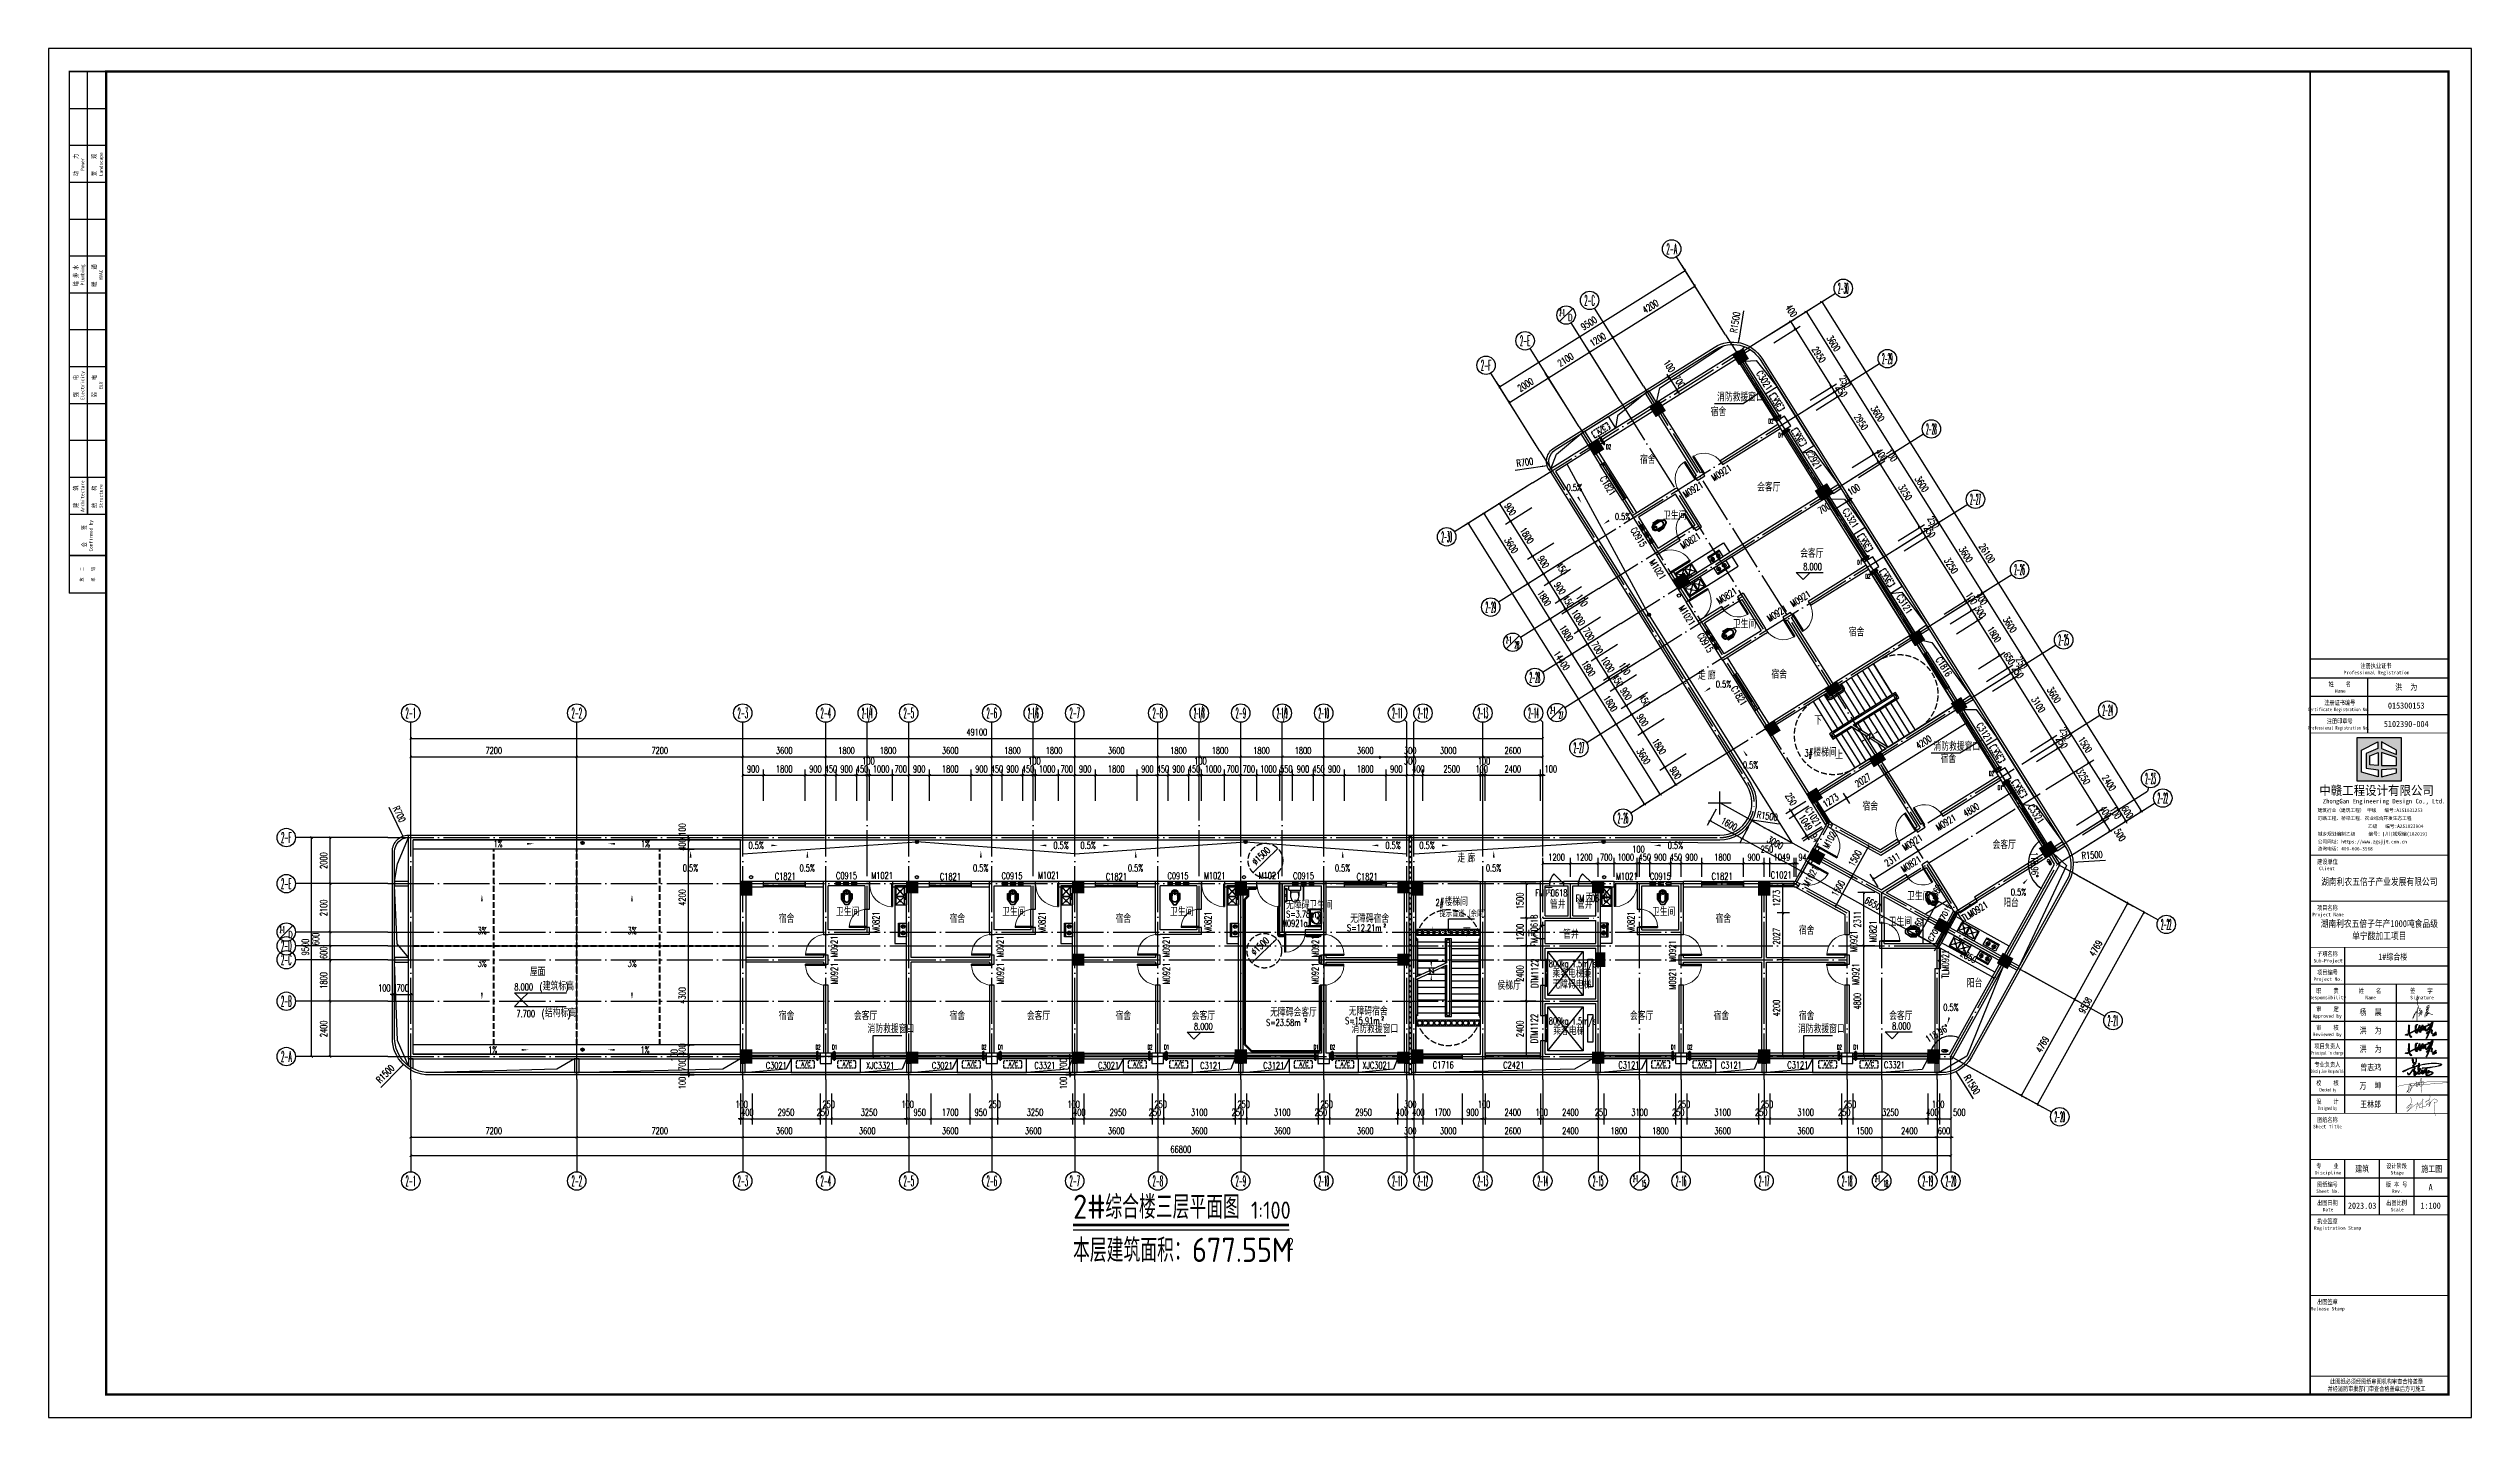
# Model space of a CAD drawing. Extents: x -9422388 to 15610651, y -1992469 to 953794.
# Drawn here: x 13776867 to 13881967, y -419339 to -359939 of the extents above; entities that cross this region are included whole.
import ezdxf
from ezdxf.enums import TextEntityAlignment as Align

# ---------------------------------------------------------------- set-up
doc = ezdxf.new("R2010")
doc.units = 0
doc.header["$LTSCALE"] = 1000
for name, pattern in [('( Hidden )', [0.375, 0.25, -0.125]), ('ACAD_ISO04W100', [30, 24, -3, 0, -3]), ('DASH', [0.35, 0.25, -0.1]), ('DOTE', [2.42, 2, -0.2, 0.02, -0.2])]:
    doc.linetypes.add(name, pattern=pattern)
for name, color, linetype in [('0-厨卫家具', 253, 'Continuous'), ('A-ANNO-IDEN', 3, 'Continuous'), ('A-ANNO-TEXT', 7, 'Continuous'), ('A-DOOR', 141, 'Continuous'), ('A-DOOR-IDEN', 7, 'Continuous'), ('A-ELEV-LIN-0.3', 30, 'Continuous'), ('A-ELEV-LIN-0.4', 40, 'Continuous'), ('A-FLOR-EVTR', 2, 'Continuous'), ('A-FLOR-HVAC', 4, 'Continuous'), ('A-FLOR-OTHER1-ON', 253, 'Continuous'), ('A-FLOR-OTHER2-ON', 83, 'Continuous'), ('A-ROOF-STRM', 150, 'Continuous'), ('A-SECT-DOOR', 141, 'Continuous'), ('AXIS', 3, 'Continuous'), ('AXIS_TEXT', 7, 'Continuous'), ('C-KZ', 2, 'Continuous'), ('C-Z-HATCH', 253, 'Continuous'), ('COLUMN', 9, 'Continuous'), ('DIM_ELEV', 3, 'Continuous'), ('DIM_LEAD', 3, 'Continuous'), ('DIM_SYMB', 3, 'Continuous'), ('DOTE', 1, 'Continuous'), ('J-FURN-厨卫', 253, 'Continuous'), ('P-图框', 7, 'Continuous'), ('PUB_DIM', 3, 'Continuous'), ('PUB_TEXT', 7, 'Continuous'), ('PUB_TITLE', 4, 'Continuous'), ('STAIR', 2, 'Continuous'), ('WALL', 9, 'Continuous'), ('WALL-PARAPET', 6, 'Continuous'), ('WINDOW', 4, 'Continuous'), ('WINDOW_TEXT', 7, 'Continuous'), ('中赣LOGO', 7, 'Continuous'), ('厨具', 4, 'Continuous'), ('图框字', 3, 'Continuous'), ('曾志鸿签名', 154, 'Continuous'), ('洁具', 253, 'Continuous')]:
    doc.layers.add(name, color=color, linetype=linetype)
doc.layers.add('0-面积', color=2, linetype='Continuous', plot=False)
doc.styles.add('_SIMPLEX', font='SIMPLEX.shx', dxfattribs={"width": 0.7})
doc.styles.add('_TCH_AXIS', font='COMPLEX', dxfattribs={"bigfont": 'GBCBIG'})
doc.styles.add('_TCH_DIM', font='SIMPLEX', dxfattribs={"bigfont": 'GBCBIG'})
doc.styles.add('_TCH_DIM_T3', font='SIMPLEX', dxfattribs={"width": 0.705882, "bigfont": 'GBCBIG'})
doc.styles.add('_TCH_WINDOW', font='SIMPLEX', dxfattribs={"height": 3.5, "bigfont": 'GBCBIG'})
doc.styles.add('COMPLEX', font='COMPLEX')
doc.styles.get("Standard").update_dxf_attribs({"font": 'gbenor.shx', "bigfont": 'gbcbig.shx'})
doc.styles.add('STYLE-ARIAL', font='')
doc.styles.add('图签', font='', dxfattribs={"width": 0.66})
doc.styles.add('统一文字', font='', dxfattribs={"width": 0.8})
doc.styles.add('黑体', font='simhei.ttf')
doc.styles.get('STYLE-ARIAL').set_extended_font_data('NSimSun')
doc.styles.get('图签').set_extended_font_data('SimSun')
doc.styles.get('统一文字').set_extended_font_data('SimSun')
doc.dimstyles.new('_TCH_ARCH&&100', dxfattribs={"dimtxt": 297.5, "dimasz": 100, "dimexe": 250, "dimexo": 300, "dimgap": 126.25, "dimtad": 1, "dimdec": 0, "dimzin": 0, "dimdsep": 46, "dimtxsty": '_TCH_DIM_T3', "dimblk": 'ARCHTICK', "dimcen": 0.09, "dimclrt": 7, "dimazin": 2, "dimtfac": 1, "dimtdec": 0, "dimtix": 1, "dimtmove": 2, "dimatfit": 3, "dimfxl": 0, "dimtolj": 1, "dimtzin": 0, "dimarcsym": 0})
doc.dimstyles.new('_TCH_ARROW&&100', dxfattribs={"dimtxt": 297.5, "dimasz": 200, "dimexe": 250, "dimexo": 300, "dimgap": 126.25, "dimtad": 1, "dimdec": 0, "dimzin": 0, "dimdsep": 46, "dimtxsty": '_TCH_DIM_T3', "dimcen": 0.09, "dimclrt": 7, "dimazin": 2, "dimtfac": 1, "dimtdec": 0, "dimtix": 1, "dimtmove": 2, "dimatfit": 3, "dimfxl": 0, "dimtolj": 1, "dimtzin": 0, "dimarcsym": 0})

msp = doc.modelspace()

# ---------------------------------------------------------------- texts
at = {"layer": 'A-ANNO-IDEN', "color": 7}
for s, height, p in [('2#', 1050, (13821309.69829, -410716.86475)), ('综合楼三层平面图', 1012.765957, (13822709.69829, -410716.86475)), ('1:100', 750, (13829025.33659, -410716.86475)), ('本层建筑面积：', 1012.765957, (13821307.88956, -412588.70475)), ('677.55M', 1050, (13826468.52786, -412588.70475)), ('2', 525, (13830581.02786, -412063.70475))]:
    msp.add_text(s, height=height, dxfattribs=at).set_placement(p)
at = {"layer": 'A-ANNO-TEXT', "linetype": 'DASH', "style": '_SIMPLEX', "width": 0.5}
for s, p in [('D2', (13851472.46066, -376213.98062)), ('D2', (13844429.76897, -377320.07506)), ('D1', (13851893.24617, -376822.23071)), ('D1', (13855323.64043, -382333.99008)), ('D2', (13855676.75249, -382942.67608)), ('D2', (13861033.89574, -391490.14575)), ('D1', (13861416.03324, -392109.49315)), ('D2', (13810138.49182, -403366.3386)), ('D2', (13817338.49182, -403366.3386)), ('D2', (13824538.49182, -403366.3386)), ('D1', (13831738.49182, -403366.3386)), ('D1', (13847238.49182, -403366.3386)), ('D2', (13854438.49182, -403366.3386))]:
    msp.add_text(s, height=200, dxfattribs=at).set_placement(p)
for s, p in [('D1', (13810860.08331, -403366.3386)), ('D1', (13818060.08331, -403366.3386)), ('D1', (13825260.08331, -403366.3386)), ('D2', (13832460.08331, -403366.3386)), ('D2', (13847960.08331, -403366.3386)), ('D1', (13855160.08331, -403366.3386))]:
    msp.add_text(s, height=200, rotation=359.9999999824, dxfattribs=at).set_placement(p)
at = {"layer": 'AXIS_TEXT', "color": 7, "style": '_TCH_AXIS'}
for s, height, width, p, p2 in [('2-1', 286.216701, 0.266804, (13842416.52711, -371542.41178), (13842616.52711, -371542.41178)), ('D', 286.2167, 0.863188, (13842776.52711, -371757.07431), (13842976.52711, -371757.07431)), ('2-1', 286.216701, 0.266804, (13840102.59611, -385738.7396), (13840302.59611, -385738.7396)), ('28', 286.216701, 0.431594, (13840462.59611, -385953.40212), (13840662.59611, -385953.40212)), ('2-1', 286.216701, 0.266804, (13842014.47572, -388789.10291), (13842214.47572, -388789.10291)), ('27', 286.216701, 0.431594, (13842374.47572, -389003.76543), (13842574.47572, -389003.76543)), ('2-1', 286.216701, 0.266804, (13786902.6209, -398310.52407), (13787102.6209, -398310.52407)), ('D', 286.2167, 0.863188, (13787262.6209, -398525.1866), (13787462.6209, -398525.1866)), ('2-1', 286.216701, 0.266804, (13845602.6209, -409110.52131), (13845802.6209, -409110.52131)), ('2-1', 286.216701, 0.266804, (13856102.6209, -409110.52131), (13856302.6209, -409110.52131)), ('15', 286.216701, 0.506007, (13845962.6209, -409325.18384), (13846162.6209, -409325.18384)), ('18', 286.216701, 0.506007, (13856462.6209, -409325.18384), (13856662.6209, -409325.18384))]:
    msp.add_text(s, height=height, dxfattribs=dict(at, width=width)).set_placement(p, p2, align=Align.FIT)
at = {"layer": 'DIM_ELEV', "color": 7, "style": '_TCH_DIM', "width": 0.705882}
for p in [(13852978.67723, -382568.5), (13826553.67723, -402519), (13856833.76184, -402497.81285)]:
    msp.add_text('8.000', height=297.5, dxfattribs=at).set_placement(p)
at = {"layer": 'DIM_LEAD', "color": 7, "style": '_TCH_DIM'}
for p in [(13849242.87251, -375245.69944), (13858627.22203, -390403.39375), (13812393.03025, -402655.5258), (13833383.75315, -402655.5258), (13852754.59045, -402655.5258)]:
    msp.add_text('消防救援窗口', height=337.588652, dxfattribs=at).set_placement(p)
at = {"layer": 'DIM_LEAD', "color": 7, "linetype": 'Continuous', "style": '_TCH_DIM'}
msp.add_text('提示盲道（余同）', height=270.070922, dxfattribs=at).set_placement((13837207.72293, -397622.46478))
at = {"layer": 'DIM_SYMB', "color": 7, "style": '_TCH_DIM', "width": 0.705882}
for s, p in [('0.5%', (13842716.2526, -379138.54246)), ('0.5%', (13844808.79858, -380394.05831)), ('0.5%', (13849188.43875, -387668.43259)), ('0.5%', (13850363.64208, -391173.50908)), ('1%', (13796167.12965, -394593.87285)), ('1%', (13802562.13516, -394593.87285)), ('0.5%', (13807229.93423, -394664.33132)), ('0.5%', (13820455.30676, -394664.33132)), ('0.5%', (13821629.93423, -394664.33132)), ('0.5%', (13834855.30676, -394664.33132)), ('0.5%', (13836329.93538, -394664.33132)), ('0.5%', (13847103.00383, -394664.32608)), ('0.5%', (13804380.71466, -395647.11995)), ('0.5%', (13809443.63639, -395647.11995)), ('0.5%', (13816970.39006, -395647.11995)), ('0.5%', (13823686.67131, -395647.11995)), ('0.5%', (13832664.80153, -395647.11995)), ('0.5%', (13839216.22127, -395647.11995)), ('0.5%', (13861983.90868, -396690.71004)), ('3%', (13795478.31856, -398366.9917)), ('3%', (13801986.75018, -398366.9917)), ('3%', (13795478.31898, -399780)), ('3%', (13801986.7506, -399780)), ('0.5%', (13859052.9687, -401688.53044)), ('1%', (13795935.99489, -403534.75)), ('1%', (13802542.82263, -403534.75))]:
    msp.add_text(s, height=297.5, dxfattribs=at).set_placement(p)
at = {"layer": 'PUB_DIM', "color": 7, "style": '_TCH_DIM', "width": 0.705882}
for s, rotation, p in [('R1500', 80.639480094, (13850101.35192, -372293.87309)), ('R700', 7.9052935662, (13840564.42952, -378091.06285)), ('R700', 295.6111087464, (13791791.05536, -392891.60205)), ('R1500', 351.0827145195, (13850951.22968, -393317.73901)), ('%%c1500', 44.1874734762, (13829245.43861, -395392.57183)), ('R1500', 3.5397755159, (13865067.34071, -395108.89713)), ('%%c1500', 44.1874734762, (13829195.69801, -399305.38066)), ('R1500', 45.5569726573, (13791261.90442, -404856.79018)), ('R1500', 302.4960765394, (13859932.4707, -404589.3846))]:
    msp.add_text(s, height=297.5, rotation=rotation, dxfattribs=at).set_placement(p)
at = {"layer": 'PUB_TEXT', "style": '_TCH_DIM', "width": 0.705882}
for s, height, p in [('3#', 297.5, (13853029.6361, -390654.21784)), ('2#', 297.5, (13837030.49753, -397144.11281)), ('S=3.78m', 297.5, (13830547.36917, -397645.96084)), ('2', 148.75, (13832007.36917, -397470.96084)), ('S=12.21m', 297.5, (13833192.60888, -398242.14979)), ('2', 148.75, (13834772.60888, -398067.14979)), ('8.000', 297.5, (13797074.43075, -400803.24699)), ('(', 297.5, (13798170.43075, -400803.24699)), (')', 297.5, (13799293.40948, -400803.24699)), ('7.700', 297.5, (13797165.10096, -401963.24699)), ('(', 297.5, (13798261.10096, -401963.24699)), (')', 297.5, (13799384.07968, -401963.24699)), ('S=23.58m', 297.5, (13829680.29439, -402348.96221)), ('2', 148.75, (13831340.29439, -402173.96221)), ('S=15.91m', 297.5, (13833106.29162, -402269.49957)), ('2', 148.75, (13834686.29162, -402094.49957))]:
    msp.add_text(s, height=height, dxfattribs=at).set_placement(p)
at = {"layer": 'PUB_TEXT', "style": '_TCH_DIM'}
for s, p in [('楼梯间', (13853419.6361, -390654.21784)), ('卫生间', (13811027.86895, -397577.61176)), ('卫生间', (13818230.82176, -397577.61176)), ('卫生间', (13825516.52678, -397577.61176)), ('无障碍卫生间', (13830542.06234, -397286.36146)), ('楼梯间', (13837420.49753, -397144.11281)), ('宿舍', (13808546.52542, -397871.83783)), ('宿舍', (13815950.15007, -397871.83783)), ('宿舍', (13823150.15007, -397871.83783)), ('无障碍宿舍', (13833331.22015, -397871.83783)), ('屋面', (13797748.66563, -400181.57453)), ('建筑标高', (13798310.43075, -400803.24699)), ('结构标高', (13798401.10096, -401963.24699)), ('宿舍', (13808546.52542, -402088.11827)), ('会客厅', (13811802.79833, -402090.95247)), ('宿舍', (13815950.15007, -402088.11827)), ('会客厅', (13819304.32764, -402090.95247)), ('宿舍', (13823150.15007, -402088.11827)), ('会客厅', (13826454.25678, -402090.95247)), ('无障碍会客厅', (13829857.76002, -401935.9177)), ('无障碍宿舍', (13833266.30385, -401894.20718))]:
    msp.add_text(s, height=337.588652, dxfattribs=at).set_placement(p)
at = {"layer": 'WINDOW_TEXT', "style": '_TCH_WINDOW', "width": 0.705882}
for p in [(13811027.6209, -395975.76342), (13818204.98085, -395984.05962), (13830850.26096, -395984.05962)]:
    msp.add_text('C0915', height=297.5, dxfattribs=at).set_placement(p)
msp.add_text('C0915', height=297.5, rotation=360, dxfattribs=at).set_placement((13825404.98085, -395984.05962))

# ---------------------------------------------------------------- blocks, each defined once
blk = doc.blocks.new('$plan$00002763')
at = {"layer": '洁具', "color": 0}
for p, q in [((-395, -405), (-395, -132)), ((-381, -98), (-246, -241)), ((-246, -297), (-381, -440)), ((-345, -82), (-95, -82)), ((-95, -455), (-345, -455)), ((-59, -98), (-194, -241)), ((-194, -297), (-59, -440)), ((-45, -132), (-45, -405)), ((-20, -405), (-20, -132)), ((-6, -98), (161, -241)), ((161, -297), (-6, -440)), ((30, -82), (345, -82)), ((345, -455), (30, -455)), ((381, -98), (214, -241)), ((214, -297), (381, -440)), ((395, -132), (395, -405))]:
    blk.add_line(p, q, dxfattribs=at)
blk.add_lwpolyline([(-420, -25), (-420, -455, 0.2004641), (-413, -473, 0.197353), (-395, -480), (395, -480, 0.1973701), (413, -473, 0.200447), (420, -455), (420, -25, 0.2004641), (413, -7, 0.197353), (395, 0), (-395, 0, 0.1973701), (-413, -7, 0.200447), (-420, -25)], format="xyb", close=True, dxfattribs=at)
for centre, major_axis, start_param, end_param in [((-345, -132), (-50, 0), -1.5707963, 0), ((-345, -405), (50, 0), 3.1415927, 4.712389), ((-220, -269), (-38.6, 0), 3.1415927, 9.424778), ((-136, -48), (-14.2, 0), 3.1415927, 9.424778), ((-95, -132), (-50, 0), 3.1415927, 4.712389), ((-95, -405), (50, 0), 4.712389, 6.2831853), ((-36, -48), (-15.1, 0), 3.1415927, 9.424778), ((30, -132), (-50, 0), -1.5707963, 0), ((30, -405), (50, 0), 3.1415927, 4.712389), ((64, -48), (-14.2, 0), 3.1415927, 9.424778), ((188, -269), (-38.6, 0), 3.1415927, 9.424778), ((345, -132), (-50, 0), 3.1415927, 4.712389), ((345, -405), (50, 0), 4.712389, 6.2831853)]:
    blk.add_ellipse(centre, major_axis=major_axis, ratio=0.9938, start_param=start_param, end_param=end_param, dxfattribs=at)
blk = doc.blocks.new('$plan$00002777')
at = {"layer": '厨具', "color": 0}
for p, q in [((-300, -284), (300, -284)), ((-267, -307), (-267, -318)), ((-257, -316), (-257, -333)), ((-192, -316), (-257, -316)), ((-257, -333), (-192, -333)), ((-192, -333), (-192, -316)), ((-176, -308), (-176, -318)), ((192, -308), (192, -318)), ((208, -316), (273, -316)), ((208, -333), (208, -316)), ((273, -333), (208, -333)), ((273, -316), (273, -333)), ((284, -307), (284, -318))]:
    blk.add_line(p, q, dxfattribs=at)
blk.add_lwpolyline([(300, 0), (-300, 0), (-300, -340), (300, -340)], close=True, dxfattribs=at)
for points in [[(-176, -308, 0.259034), (-178, -304, 0.0762762), (-189, -299, 0.0365148), (-203, -297, 0.026615), (-221, -296, 0.026615), (-240, -297, 0.0365148), (-254, -299, 0.0762762), (-265, -304, 0.259034), (-267, -308, 0.0784622), (-267, -309, 0.0567625)], [(-176, -318, 0.259034), (-178, -315, 0.0762762), (-189, -310, 0.0365148), (-203, -307, 0.026615), (-221, -306, 0.026615), (-240, -307, 0.0365148), (-254, -310, 0.0762762), (-265, -315, 0.259034), (-267, -318, 0.259034), (-265, -322, 0.0567625), (-257, -326, 0.0365148)], [(-192, -327, 0.0087359), (-189, -327, 0.0762762), (-178, -322, 0.259034), (-176, -318, 0.259034)], [(192, -308, -0.259034), (194, -304, -0.0762762), (205, -299, -0.0365148), (219, -297, -0.026615), (238, -296, -0.026615), (257, -297, -0.0365148), (270, -299, -0.0762762), (282, -304, -0.259034), (284, -308, -0.0784622), (283, -309, -0.0567625)], [(192, -318, -0.259034), (194, -315, -0.0762762), (205, -310, -0.0365148), (219, -307, -0.026615), (238, -306, -0.026615), (257, -307, -0.0365148), (270, -310, -0.0762762), (282, -315, -0.259034), (284, -318, -0.259034), (282, -322, -0.0567625), (273, -326, -0.0365148)], [(208, -327, -0.0087359), (205, -327, -0.0762762), (194, -322, -0.259034), (192, -318, -0.259034)]]:
    blk.add_lwpolyline(points, format="xyb", dxfattribs=at)
for centre, radius, start, end in [((-135, -143), 82.5, 0.96398, 0), ((-135, -143), 31.6, 0.65318, 0), ((151, -143), 82.5, 180, 179.03602), ((151, -143), 31.6, 180, 179.34682)]:
    blk.add_arc(centre, radius, start, end, dxfattribs=at)
blk = doc.blocks.new('$plan$00002871')
at = {"layer": '洁具', "color": 0}
for p, q in [((-15, -490), (-67, -490)), ((0, -475), (0, -423)), ((0, -505), (0, -557)), ((15, -490), (67, -490))]:
    blk.add_line(p, q, dxfattribs=at)
for points in [[(159, -508, -0.8899502), (-159, -508, 0.3805385), (-179, -491), (-210, -491, -0.4142136), (-230, -471), (-230, -258, -0.1445951), (-227, -247), (-73, -9, -0.2543827), (-56, 0), (56, 0, -0.2543827), (73, -9), (227, -247, -0.1445951), (230, -258), (230, -471, -0.4142136), (210, -491), (179, -491, 0.3805385)], [(-149, -264, 1), (-149, -252), (-207, -252, 1), (-207, -264)], [(-148, -287, 1), (-148, -275), (-207, -275, 1), (-207, -287)], [(-147, -307, 1), (-147, -295), (-207, -295, 1), (-207, -307)], [(-146, -330, 1), (-146, -319), (-207, -319, 1), (-207, -330)], [(-146, -352, 1), (-146, -341), (-207, -341, 1), (-207, -352)], [(-145, -376, 1), (-145, -364), (-207, -364, 1), (-207, -376)], [(-144, -399, 1), (-144, -388), (-207, -388, 1), (-207, -399)], [(-143, -423, 1), (-143, -411), (-207, -411, 1), (-207, -423)], [(-141, -444, 1), (-141, -432), (-207, -432, 1), (-207, -444)], [(-141, -464, 1), (-141, -453), (-207, -453, 1), (-207, -464)], [(-149, -263, 1), (-149, -253), (-207, -253, 1), (-207, -263)], [(-148, -286, 1), (-148, -276), (-207, -276, 1), (-207, -286)], [(-147, -306, 1), (-147, -296), (-207, -296, 1), (-207, -306)], [(-146, -329, 1), (-146, -320), (-207, -320, 1), (-207, -329)], [(-146, -351, 1), (-146, -342), (-207, -342, 1), (-207, -351)], [(-145, -375, 1), (-145, -365), (-207, -365, 1), (-207, -375)], [(-144, -398, 1), (-144, -389), (-207, -389, 1), (-207, -398)], [(-143, -422, 1), (-143, -412), (-207, -412, 1), (-207, -422)], [(-141, -443, 1), (-141, -433), (-207, -433, 1), (-207, -443)], [(-141, -463, 1), (-141, -454), (-207, -454, 1), (-207, -463)], [(120, -491), (130, -252, 1.1349939), (-130, -252), (-120, -491, 0.9925945)], [(105, -490), (115, -251, 1.1411455), (-115, -251), (-105, -490, 0.9948958)], [(100, -490), (110, -251, 1.1434787), (-110, -251), (-100, -490, 0.9957771)], [(141, -444, -1), (141, -432), (207, -432, -1), (207, -444)], [(141, -464, -1), (141, -453), (207, -453, -1), (207, -464)], [(141, -443, -1), (141, -433), (207, -433, -1), (207, -443)], [(141, -463, -1), (141, -454), (207, -454, -1), (207, -463)], [(143, -423, -1), (143, -411), (207, -411, -1), (207, -423)], [(144, -399, -1), (144, -388), (207, -388, -1), (207, -399)], [(143, -422, -1), (143, -412), (207, -412, -1), (207, -422)], [(145, -376, -1), (145, -364), (207, -364, -1), (207, -376)], [(144, -398, -1), (144, -389), (207, -389, -1), (207, -398)], [(146, -352, -1), (146, -341), (207, -341, -1), (207, -352)], [(145, -375, -1), (145, -365), (207, -365, -1), (207, -375)], [(146, -330, -1), (146, -319), (207, -319, -1), (207, -330)], [(146, -351, -1), (146, -342), (207, -342, -1), (207, -351)], [(148, -287, -1), (148, -275), (207, -275, -1), (207, -287)], [(147, -307, -1), (147, -295), (207, -295, -1), (207, -307)], [(146, -329, -1), (146, -320), (207, -320, -1), (207, -329)], [(148, -286, -1), (148, -276), (207, -276, -1), (207, -286)], [(147, -306, -1), (147, -296), (207, -296, -1), (207, -306)], [(149, -264, -1), (149, -252), (207, -252, -1), (207, -264)], [(149, -263, -1), (149, -253), (207, -253, -1), (207, -263)]]:
    blk.add_lwpolyline(points, format="xyb", close=True, dxfattribs=at)
blk.add_lwpolyline([(-149, -507, 0.3805385), (-179, -481), (-210, -481, -0.4142136), (-220, -471), (-220, -258, -0.1445951), (-218, -253), (-64, -15, -0.2543827), (-56, -10), (56, -10, -0.2543827), (64, -15), (218, -253, -0.1445951), (220, -258), (220, -471, -0.4142136), (210, -481), (179, -481, 0.3805385), (149, -507, 0.3805385)], format="xyb", dxfattribs=at)
for radius in [40, 31.7]:
    blk.add_circle((0, -490), radius, dxfattribs=at)
blk.add_arc((0, -490), 150, 186.66502, 353.33498, dxfattribs=at)
blk = doc.blocks.new('$DorLib2D$00000001')
at = {"color": 0}
for p, q in [((0.45, 0.975), (0.5, 0.975)), ((0.45, 0), (0.45, 0.975)), ((0.5, 0), (0.45, 0)), ((0.5, 0), (0.5, 0.975))]:
    blk.add_line(p, q, dxfattribs=at)
at = {"color": 0, "lineweight": 13}
blk.add_arc((0.475, 0), 0.975, 91.46928, 180, dxfattribs=at)
blk = doc.blocks.new('$TCHSYS$WIN2D')
at = {"color": 0}
for p, q in [((-0.5, 0.5), (0.5, 0.5)), ((-0.5, 0.5), (-0.5, -0.5)), ((0.5, 0.5), (0.5, -0.5)), ((0.5, 0.167), (-0.5, 0.167)), ((0.5, -0.167), (-0.5, -0.167)), ((-0.5, -0.5), (0.5, -0.5))]:
    blk.add_line(p, q, dxfattribs=at)
blk = doc.blocks.new('$DorLib2D$00000129')
at = {"color": 0, "linetype": 'Continuous'}
for p, q in [((-0.5, 0.55), (-0.5, 0.69)), ((-0.5, 0.69), (0.5, 0.69)), ((0.5, 0.55), (-0.5, 0.55)), ((-0.5, 0.5), (-0.5, 0.55)), ((-0.2, 0.44), (0.16, 0.44)), ((0.16, 0.44), (0.08, 0.34)), ((0.08, 0.34), (0.08, 0.44)), ((0.5, 0.69), (0.5, 0.55)), ((0.5, 0.5), (0.5, 0.55))]:
    blk.add_line(p, q, dxfattribs=at)
blk = doc.blocks.new('$DORLIB2D$00000127')
at = {"color": 0}
for points in [[(-0.533, 0.795), (-0.533, 0.69)], [(-0.033, 0.795), (-0.533, 0.795)], [(-0.033, 0.69), (-0.533, 0.69)], [(0.5, 0.5), (-0.5, 0.5)], [(-0.033, 0.795), (-0.033, 0.69)], [(0.533, 0.795), (0.033, 0.795)], [(0.033, 0.795), (0.033, 0.69)], [(0.533, 0.69), (0.033, 0.69)], [(0.533, 0.795), (0.533, 0.69)]]:
    blk.add_lwpolyline(points, dxfattribs=at)
blk = doc.blocks.new('$WINLIB2D$00000001')
at = {"color": 0}
for points in [[(-0.5, 0.5), (-0.5, -0.5)], [(-0.5, 0.5), (0.5, 0.5)], [(0.5, -0.5), (0.5, 0.5)], [(0.5, 0.167), (-0.5, 0.167)], [(0.5, -0.167), (-0.5, -0.167)], [(-0.5, -0.5), (0.5, -0.5)]]:
    blk.add_lwpolyline(points, dxfattribs=at)
blk = doc.blocks.new('$DorLib2D$00000114')
at = {"color": 0}
blk.add_line((0.5, 0), (-0.21, 0.71), dxfattribs=at)
blk.add_arc((0.5, 0), 1, 135, 180, dxfattribs=at)
blk = doc.blocks.new('K1')
for points in [[(843485, -383139), (843220, -382715), (845338, -381388), (845604, -381811)], [(843592, -383309), (843857, -383732), (845975, -382405), (845710, -381981)], [(839994, -396315), (840494, -396315), (840494, -398775), (839994, -398775)], [(857367, -399541), (857101, -400022), (854783, -398740), (855049, -398259)], [(857464, -399366), (857730, -398885), (855413, -397602), (855146, -398083)]]:
    blk.add_lwpolyline(points, close=True)
for points in [[(847212, -389537), (849018, -392418)], [(844667, -392675), (845667, -392675)], [(845167, -393175), (845167, -392175)], [(831794, -396075), (837394, -396075)], [(856741, -400879), (859385, -396101)], [(855023, -396915), (854110, -397487)], [(853994, -398775), (853994, -397697)], [(854331, -397747), (854856, -398037)]]:
    blk.add_lwpolyline(points)
at = {"layer": 'A-FLOR-EVTR', "ltscale": 0.5}
for p, q in [((837719, -401025), (837719, -399125)), ((837719, -399125), (839239, -399125)), ((839239, -401025), (837719, -399125)), ((837719, -401025), (839239, -399125)), ((839239, -399125), (839239, -401025)), ((839454, -400645), (839454, -399455)), ((839454, -399455), (839669, -399455)), ((839669, -399455), (839669, -400645)), ((839239, -401025), (837719, -401025)), ((839669, -400645), (839454, -400645)), ((837719, -403425), (837719, -401525)), ((837719, -401525), (839239, -401525)), ((839239, -403425), (837719, -401525)), ((837719, -403425), (839239, -401525)), ((839239, -401525), (839239, -403425)), ((839454, -403045), (839454, -401855)), ((839454, -401855), (839669, -401855)), ((839669, -401855), (839669, -403045)), ((839239, -403425), (837719, -403425)), ((839669, -403045), (839454, -403045))]:
    blk.add_line(p, q, dxfattribs=at)
at = {"layer": 'COLUMN'}
for p, q in [((847984, -375894), (847730, -376053)), ((847730, -376053), (847996, -376477)), ((848250, -376317), (847984, -375894)), ((847996, -376477), (848250, -376317)), ((851808, -381994), (851554, -382154)), ((851554, -382154), (851819, -382577)), ((852074, -382418), (851808, -381994)), ((851819, -382577), (852074, -382418)), ((857544, -391145), (857289, -391305)), ((857289, -391305), (857555, -391728)), ((857809, -391569), (857544, -391145)), ((857555, -391728), (857809, -391569)), ((843744, -403675), (843244, -403675)), ((843244, -403675), (843244, -403975)), ((843244, -403975), (843744, -403975)), ((843744, -403975), (843744, -403675)), ((850944, -403675), (850444, -403675)), ((850444, -403675), (850444, -403975)), ((850444, -403975), (850944, -403975)), ((850944, -403975), (850944, -403675))]:
    blk.add_line(p, q, dxfattribs=at)
at = {"layer": 'DIM_SYMB'}
for points in [[(849541, -389036, 0, 0, 0), (853134, -386784, 0, 0, 0), (854077, -388288, 0, 0, 0), (851789, -389722, 0, 80, 0), (852043, -389562, 0, 0, 0)], [(850484, -390540, 0, 0, 0), (851552, -389870, 0, 80, 0), (851298, -390030, 0, 0, 0)], [(832656, -398575, 0, 0, 0), (832656, -399835, 0, 80, 0), (832656, -399535, 0, 0, 0)], [(834131, -398575, 0, 0, 0), (834131, -402685, 0, 0, 0), (832656, -402685, 0, 0, 0), (832656, -400115, 0, 80, 0), (832656, -400415, 0, 0, 0)]]:
    blk.add_lwpolyline(points, format="xyseb", dxfattribs=at)
at = {"layer": 'STAIR'}
for p, q in [((853567, -385554), (851838, -386637)), ((855373, -388435), (853567, -385554)), ((851838, -386637), (849229, -388273)), ((852669, -387963), (851838, -386637)), ((851838, -386637), (852669, -387963)), ((851009, -389004), (850178, -387678)), ((851246, -388855), (850415, -387529)), ((851483, -388707), (850652, -387381)), ((851720, -388558), (850889, -387232)), ((851958, -388409), (851127, -387083)), ((852195, -388261), (851364, -386934)), ((852432, -388112), (851601, -386786)), ((850060, -389599), (849229, -388273)), ((850297, -389450), (849466, -388124)), ((850534, -389301), (849703, -387975)), ((852797, -387883), (849933, -389678)), ((850771, -389153), (849940, -387827)), ((852778, -387966), (850015, -389697)), ((852701, -388014), (850092, -389650)), ((850958, -389284), (852857, -388093)), ((850958, -389284), (852781, -388141)), ((851014, -389319), (852940, -388112)), ((851864, -388787), (852695, -390113)), ((852101, -388638), (852932, -389964)), ((852338, -388489), (853169, -389815)), ((852576, -388341), (853407, -389667)), ((852701, -388014), (852781, -388141)), ((852857, -388093), (852778, -387966)), ((852940, -388112), (852797, -387883)), ((852813, -388192), (853644, -389518)), ((852813, -388192), (853644, -389518)), ((853644, -389518), (855373, -388435)), ((849933, -389678), (850076, -389907)), ((850015, -389697), (850095, -389825)), ((850076, -389907), (850920, -389378)), ((850171, -389777), (850092, -389650)), ((850095, -389825), (850864, -389343)), ((850171, -389777), (850864, -389343)), ((850203, -389828), (851034, -391154)), ((850440, -389679), (851271, -391005)), ((850678, -389530), (851509, -390856)), ((850864, -389343), (851556, -389783)), ((850915, -389382), (851746, -390708)), ((850958, -389284), (851633, -389713)), ((851152, -389233), (851334, -389523)), ((851389, -389084), (851883, -389872)), ((851457, -389720), (851983, -390559)), ((851556, -389783), (851688, -389662)), ((851627, -388935), (852433, -390222)), ((851688, -389662), (851630, -389925)), ((851630, -389925), (851767, -389799)), ((851691, -389869), (852383, -390308)), ((851767, -389799), (852477, -390250)), ((852477, -390250), (853644, -389518)), ((851034, -391154), (852383, -390308)), ((852007, -390069), (852220, -390410)), ((831994, -398565), (831994, -400235)), ((832054, -398565), (831994, -398565)), ((831994, -398715), (831994, -400235)), ((832054, -398565), (832054, -400206)), ((833259, -398715), (832054, -398715)), ((833259, -398995), (832054, -398995)), ((833259, -399275), (832054, -399275)), ((833529, -398565), (833259, -398565)), ((833259, -398565), (833259, -399632)), ((833469, -398625), (833319, -398625)), ((833319, -398625), (833319, -399604)), ((833319, -398715), (833319, -399604)), ((833319, -398715), (833469, -398715)), ((833469, -401885), (833469, -398625)), ((833469, -401795), (833469, -398715)), ((833529, -401945), (833529, -398565)), ((833529, -398715), (834734, -398715)), ((833529, -398995), (834734, -398995)), ((833529, -399275), (834734, -399275)), ((834734, -401915), (834734, -398565)), ((834734, -398565), (834794, -398565)), ((834794, -401915), (834794, -398565)), ((834794, -401795), (834794, -398715)), ((832584, -399954), (831994, -400235)), ((832603, -400056), (831994, -400346)), ((831994, -400346), (831994, -401795)), ((831994, -400346), (831994, -401915)), ((833259, -399555), (832054, -399555)), ((832834, -399835), (832054, -399835)), ((832246, -400115), (832054, -400115)), ((832054, -400317), (832054, -401915)), ((833259, -400395), (832054, -400395)), ((833259, -400115), (832479, -400115)), ((832760, -400061), (832569, -399872)), ((832569, -399872), (832603, -400056)), ((833319, -399604), (832728, -399885)), ((832728, -399885), (832760, -400061)), ((833319, -399715), (832747, -399987)), ((833259, -399835), (833066, -399835)), ((833259, -399743), (833259, -401945)), ((833319, -399715), (833319, -401795)), ((833319, -399715), (833319, -401885)), ((833529, -399555), (834734, -399555)), ((833529, -399835), (834734, -399835)), ((833529, -400115), (834734, -400115)), ((833529, -400395), (834734, -400395)), ((833259, -400675), (832054, -400675)), ((833259, -400955), (832054, -400955)), ((833259, -401235), (832054, -401235)), ((833529, -400675), (834734, -400675)), ((833529, -400955), (834734, -400955)), ((833529, -401235), (834734, -401235)), ((831994, -401795), (831994, -401915)), ((832054, -401915), (831994, -401915)), ((831994, -401915), (831994, -403575)), ((833259, -401515), (832054, -401515)), ((833259, -401795), (832054, -401795)), ((833259, -401795), (832054, -401795)), ((833259, -401945), (833529, -401945)), ((833469, -401795), (833319, -401795)), ((833319, -401885), (833469, -401885)), ((833529, -401515), (834734, -401515)), ((833529, -401795), (834734, -401795)), ((834734, -401795), (833529, -401795)), ((834734, -401915), (834794, -401915)), ((834794, -401915), (834794, -401795)), ((834794, -403575), (834794, -401915)), ((831994, -403575), (834794, -403575))]:
    blk.add_line(p, q, dxfattribs=at)
at = {"layer": 'WALL'}
for p, q in [((845983, -373077), (842339, -375360)), ((846248, -373500), (845983, -373077)), ((845907, -373407), (842467, -375564)), ((845907, -373407), (846045, -373628)), ((846045, -373628), (846248, -373500)), ((842339, -375360), (839458, -377166)), ((842467, -375564), (839789, -377242)), ((844166, -378464), (842382, -375617)), ((844336, -378357), (842551, -375510)), ((847691, -376254), (845183, -377826)), ((847815, -376000), (847611, -376127)), ((847611, -376127), (847744, -376339)), ((847815, -376000), (847815, -376000)), ((839458, -377166), (839989, -378013)), ((840193, -377886), (839789, -377242)), ((845289, -377996), (847797, -376424)), ((847744, -376339), (847877, -376551)), ((847877, -376551), (847996, -376477)), ((839989, -378013), (840193, -377886)), ((844420, -378304), (844336, -378357)), ((844527, -378474), (844420, -378304)), ((845183, -377826), (845289, -377996)), ((841149, -379411), (840945, -379538)), ((841573, -380089), (841149, -379411)), ((843234, -379048), (841370, -380216)), ((843256, -379270), (841646, -380279)), ((843319, -378995), (843234, -379048)), ((844105, -380626), (843256, -379270)), ((843425, -379164), (843319, -378995)), ((844381, -380689), (843425, -379164)), ((849603, -379305), (843485, -383139)), ((844166, -378464), (844082, -378517)), ((844082, -378517), (844188, -378686)), ((844188, -378686), (844357, -378580)), ((844357, -378580), (844527, -378474)), ((849647, -378923), (849444, -379051)), ((849444, -379051), (849656, -379389)), ((849859, -379262), (849647, -378923)), ((849656, -379389), (849709, -379474)), ((849709, -379474), (849913, -379347)), ((849913, -379347), (849859, -379262)), ((840945, -379538), (841370, -380216)), ((841370, -380216), (842432, -381911)), ((841646, -380279), (842495, -381635)), ((849709, -379474), (843592, -383309)), ((842432, -381911), (843449, -381274)), ((843343, -381104), (842495, -381635)), ((843449, -381274), (843343, -381104)), ((844105, -380626), (844021, -380679)), ((844021, -380679), (844127, -380849)), ((844127, -380849), (844381, -380689)), ((842432, -381911), (842636, -381783)), ((851515, -382355), (849007, -383927)), ((849113, -384097), (851621, -382525)), ((851554, -382154), (851435, -382228)), ((851435, -382228), (851568, -382440)), ((851568, -382440), (853427, -385405)), ((851904, -382524), (853630, -385278)), ((843167, -382631), (842963, -382758)), ((842963, -382758), (843335, -383351)), ((843538, -383224), (843167, -382631)), ((843335, -383351), (843707, -383944)), ((843910, -383817), (843538, -383224)), ((846187, -383570), (845933, -383730)), ((846187, -383570), (847143, -385095)), ((843707, -383944), (843910, -383817)), ((845255, -384154), (844238, -384792)), ((844441, -384664), (844238, -384792)), ((844514, -384855), (845361, -384324)), ((845361, -384324), (845255, -384154)), ((845933, -383730), (846039, -383899)), ((846039, -383899), (846123, -383846)), ((846123, -383846), (846973, -385202)), ((848075, -384511), (847905, -384617)), ((847905, -384617), (848011, -384787)), ((848244, -384405), (848075, -384511)), ((848350, -384574), (848244, -384405)), ((848266, -384628), (848350, -384574)), ((848266, -384628), (850071, -387508)), ((849007, -383927), (849113, -384097)), ((845300, -386486), (844238, -384792)), ((845363, -386211), (844514, -384855)), ((847164, -385318), (845300, -386486)), ((846973, -385202), (845363, -386211)), ((847249, -385265), (847143, -385095)), ((847164, -385318), (847249, -385265)), ((848011, -384787), (848096, -384734)), ((848096, -384734), (849902, -387615)), ((853630, -385278), (850071, -387508)), ((853567, -385554), (850093, -387731)), ((853567, -385554), (853992, -386232)), ((854161, -386125), (853630, -385278)), ((845300, -386486), (845725, -387164)), ((845928, -387037), (845503, -386359)), ((853992, -386232), (854161, -386125)), ((845725, -387164), (845928, -387037)), ((849902, -387615), (847106, -389367)), ((850093, -387731), (847212, -389537)), ((855117, -387650), (854948, -387757)), ((854948, -387757), (855373, -388435)), ((855648, -388498), (855117, -387650)), ((846884, -388562), (846681, -388689)), ((846681, -388689), (847106, -389367)), ((847309, -389240), (846884, -388562)), ((855373, -388435), (851898, -390612)), ((855648, -388498), (852089, -390728)), ((855445, -388625), (855525, -388752)), ((855525, -388752), (855728, -388625)), ((855728, -388625), (855648, -388498)), ((847212, -389537), (847106, -389367)), ((851898, -390612), (849018, -392418)), ((851920, -390835), (849124, -392587)), ((851920, -390835), (853726, -393715)), ((852089, -390728), (853895, -393609)), ((857251, -391506), (854742, -393078)), ((854849, -393248), (857357, -391676)), ((857289, -391305), (857171, -391379)), ((857171, -391379), (857304, -391591)), ((857304, -391591), (857436, -391803)), ((857436, -391803), (857555, -391728)), ((849124, -392587), (849018, -392418)), ((849124, -392587), (849327, -392460)), ((849761, -393603), (849964, -393475)), ((849761, -393603), (849779, -393633)), ((849779, -393633), (849772, -393646)), ((849772, -393646), (849982, -393762)), ((849964, -393475), (850058, -393625)), ((849982, -393762), (850058, -393625)), ((849989, -393515), (852143, -394707)), ((850208, -393865), (852150, -394939)), ((853726, -393715), (853641, -393769)), ((853641, -393769), (853747, -393938)), ((853747, -393938), (853917, -393832)), ((853980, -393556), (853895, -393609)), ((853917, -393832), (854086, -393726)), ((854086, -393726), (853980, -393556)), ((854742, -393078), (854849, -393248)), ((849103, -394854), (848919, -395186)), ((849287, -394521), (849103, -394854)), ((849129, -395302), (849313, -394970)), ((849265, -395057), (852094, -396623)), ((849497, -394637), (849287, -394521)), ((849313, -394970), (849497, -394637)), ((849362, -394882), (852191, -396448)), ((852878, -394247), (852143, -394707)), ((852150, -394939), (852985, -394416)), ((852985, -394416), (852878, -394247)), ((859322, -394811), (856221, -396754)), ((856327, -396924), (859428, -394980)), ((859366, -394429), (859162, -394557)), ((859162, -394557), (859428, -394980)), ((859428, -394980), (859322, -394811)), ((859631, -394853), (859366, -394429)), ((859428, -394980), (859631, -394853)), ((831794, -403775), (831794, -396075)), ((831794, -396075), (831994, -396075)), ((831994, -403575), (831994, -396075)), ((834794, -403575), (834794, -396075)), ((834794, -396075), (834994, -396075)), ((834994, -403535), (834994, -396075)), ((837794, -396075), (837394, -396075)), ((837394, -397675), (837394, -396075)), ((837794, -396275), (837794, -396075)), ((838694, -396075), (838394, -396075)), ((838394, -396075), (838394, -396275)), ((839044, -396075), (838694, -396075)), ((839044, -396275), (839044, -396075)), ((839994, -396075), (839644, -396075)), ((839644, -396075), (839644, -396275)), ((840594, -396075), (839994, -396075)), ((839994, -397675), (839994, -396075)), ((840594, -396315), (840594, -396075)), ((841594, -396315), (841594, -396075)), ((841594, -396075), (841594, -397275)), ((841594, -396075), (843594, -396075)), ((843594, -398275), (843594, -396075)), ((844394, -396075), (843594, -396075)), ((844394, -396315), (844394, -396075)), ((847094, -396075), (846194, -396075)), ((846194, -396075), (846194, -396315)), ((847194, -396075), (847094, -396075)), ((847194, -396315), (847194, -396075)), ((848393, -396315), (848393, -396075)), ((848393, -396075), (848428, -396075)), ((848435, -396061), (848428, -396075)), ((848645, -396177), (848435, -396061)), ((848569, -396315), (848645, -396177)), ((848919, -395186), (849129, -395302)), ((853251, -395783), (852191, -396448)), ((852391, -396559), (853358, -395952)), ((853358, -395952), (853251, -395783)), ((854099, -395252), (853929, -395358)), ((853929, -395358), (854035, -395528)), ((854035, -395528), (854120, -395475)), ((854183, -395199), (854099, -395252)), ((854120, -395475), (855310, -397373)), ((854290, -395368), (854183, -395199)), ((854290, -395368), (854290, -395368)), ((854290, -395368), (855458, -397232)), ((837594, -396275), (837794, -396275)), ((837594, -397575), (837594, -396275)), ((838394, -396275), (838594, -396275)), ((838594, -397575), (838594, -396275)), ((838794, -397575), (838794, -396275)), ((838794, -396275), (839044, -396275)), ((839644, -396275), (839794, -396275)), ((839794, -397575), (839794, -396275)), ((839994, -396315), (840594, -396315)), ((841594, -397275), (841794, -397275)), ((841794, -397275), (841794, -396275)), ((841794, -396275), (843394, -396275)), ((843394, -398175), (843394, -396275)), ((843594, -396315), (844394, -396315)), ((846194, -396315), (847094, -396315)), ((846994, -399375), (846994, -396315)), ((847094, -396315), (847194, -396315)), ((847194, -399375), (847194, -396315)), ((848393, -396315), (848569, -396315)), ((848439, -396315), (850594, -397507)), ((848852, -396315), (850794, -397389)), ((852094, -396623), (852094, -397875)), ((852294, -396734), (854874, -398162)), ((852294, -397875), (852294, -396734)), ((852391, -396559), (854971, -397987)), ((855564, -397402), (855458, -397232)), ((856221, -396754), (856327, -396924)), ((837394, -397675), (837394, -397975)), ((837394, -397975), (837594, -397975)), ((837594, -397575), (838594, -397575)), ((837594, -397975), (837594, -397775)), ((837594, -397775), (838694, -397775)), ((838694, -397775), (839794, -397775)), ((838794, -397575), (839794, -397575)), ((839794, -398775), (839794, -397775)), ((839994, -398875), (839994, -397675)), ((841794, -398075), (841594, -398075)), ((841594, -398075), (841594, -398375)), ((841794, -398175), (841794, -398075)), ((841794, -398175), (843394, -398175)), ((843594, -398375), (843594, -398275)), ((850594, -397507), (850594, -398375)), ((850794, -398375), (850794, -397389)), ((852094, -397875), (852294, -397875)), ((855049, -398258), (854874, -398162)), ((854971, -397987), (855146, -398083)), ((855049, -398258), (857367, -399541)), ((855146, -398083), (857464, -399366)), ((855310, -397373), (855485, -397470)), ((855485, -397470), (855501, -397441)), ((855501, -397441), (855564, -397402)), ((837594, -398575), (837394, -398575)), ((837394, -398575), (837394, -398875)), ((837394, -398875), (837394, -399500)), ((837594, -398775), (837594, -398575)), ((837594, -398775), (839794, -398775)), ((837594, -399500), (837594, -398975)), ((837594, -398975), (839794, -398975)), ((839794, -401175), (839794, -398975)), ((839994, -401275), (839994, -398875)), ((841594, -398375), (843394, -398375)), ((843394, -398375), (843594, -398375)), ((843594, -399275), (843394, -399275)), ((843394, -399275), (843394, -399475)), ((843594, -399375), (843594, -399275)), ((843594, -399375), (846994, -399375)), ((847194, -399375), (850594, -399375)), ((850594, -398375), (850794, -398375)), ((850794, -399275), (850594, -399275)), ((850594, -399275), (850594, -399375)), ((850794, -399475), (850794, -399275)), ((852294, -398675), (852094, -398675)), ((852094, -398675), (852094, -398975)), ((852094, -398975), (854494, -398975)), ((852294, -398775), (852294, -398675)), ((852294, -398775), (854535, -398775)), ((854494, -398975), (854694, -398975)), ((854710, -398872), (854535, -398775)), ((854694, -398901), (854710, -398872)), ((854694, -398975), (854694, -398901)), ((837394, -399500), (837594, -399500)), ((843394, -399475), (843394, -399675)), ((843394, -399675), (843594, -399675)), ((843594, -399575), (846994, -399575)), ((843594, -399675), (843594, -399575)), ((846994, -403535), (846994, -399575)), ((847194, -403535), (847194, -399575)), ((847194, -399575), (850594, -399575)), ((850594, -399575), (850594, -399675)), ((850594, -399675), (850794, -399675)), ((850794, -399675), (850794, -399475)), ((854694, -399875), (854494, -399875)), ((854494, -399875), (854494, -403775)), ((854694, -403775), (854694, -399875)), ((837594, -400600), (837394, -400600)), ((837394, -400600), (837394, -401275)), ((837394, -401275), (837394, -401900)), ((837594, -401175), (837594, -400600)), ((837594, -401175), (839794, -401175)), ((837594, -401900), (837594, -401375)), ((837594, -401375), (839794, -401375)), ((839794, -403575), (839794, -401375)), ((839994, -403775), (839994, -401275)), ((843594, -400575), (843394, -400575)), ((843394, -400575), (843394, -403535)), ((843594, -403535), (843594, -400575)), ((850794, -400575), (850594, -400575)), ((850594, -400575), (850594, -403535)), ((850794, -403535), (850794, -400575)), ((837394, -401900), (837594, -401900)), ((832294, -403575), (831994, -403575)), ((832294, -403775), (832294, -403575)), ((834794, -403575), (833994, -403575)), ((833994, -403575), (833994, -403775)), ((834994, -403775), (834994, -403535)), ((837594, -403000), (837394, -403000)), ((837394, -403000), (837394, -403535)), ((837394, -403535), (837394, -403775)), ((837594, -403575), (837594, -403000)), ((837594, -403575), (839794, -403575)), ((840144, -403535), (839994, -403535)), ((840144, -403775), (840144, -403535)), ((843494, -403535), (843244, -403535)), ((843244, -403535), (843244, -403675)), ((843744, -403535), (843494, -403535)), ((843744, -403675), (843744, -403535)), ((847094, -403535), (846844, -403535)), ((846844, -403535), (846844, -403775)), ((847344, -403535), (847094, -403535)), ((847344, -403775), (847344, -403535)), ((850694, -403535), (850444, -403535)), ((850444, -403535), (850444, -403675)), ((850944, -403535), (850694, -403535)), ((850944, -403675), (850944, -403535)), ((854494, -403535), (854194, -403535)), ((854194, -403535), (854194, -403775)), ((831794, -403775), (832294, -403775)), ((833994, -403775), (834894, -403775)), ((834894, -403775), (834994, -403775)), ((837394, -403775), (837494, -403775)), ((837494, -403775), (839994, -403775)), ((839994, -403775), (840144, -403775)), ((846844, -403775), (847094, -403775)), ((847094, -403775), (847344, -403775)), ((854194, -403775), (854494, -403775)), ((854494, -403775), (854694, -403775))]:
    blk.add_line(p, q, dxfattribs=at)
at = {"layer": 'WALL-PARAPET'}
for p, q in [((859696, -395333), (859462, -394959)), ((859928, -395326), (859631, -394853)), ((857415, -399454), (859696, -395333)), ((857590, -399551), (859928, -395326)), ((855135, -403575), (857415, -399454)), ((855253, -403775), (857590, -399551)), ((854694, -403575), (855135, -403575)), ((854694, -403575), (854694, -403775)), ((854694, -403775), (855253, -403775))]:
    blk.add_line(p, q, dxfattribs=at)
at = {"layer": 'WINDOW', "linetype": 'DASH'}
for p, q in [((841832, -380576, 900), (841662, -380682, 900)), ((841719, -380647, 900), (842197, -381409, 900)), ((841775, -380611, 900), (842253, -381374, 900)), ((842310, -381339, 900), (842140, -381445, 900)), ((844530, -385258, 900), (844699, -385152, 900)), ((845064, -385985, 900), (844586, -385222, 900)), ((845121, -385950, 900), (844643, -385187, 900)), ((845008, -386020, 900), (845177, -385914, 900)), ((842144, -396075, 900), (842144, -396275, 900)), ((842144, -396141, 900), (843044, -396141, 900)), ((842144, -396208, 900), (843044, -396208, 900)), ((843044, -396075, 900), (843044, -396275, 900))]:
    blk.add_line(p, q, dxfattribs=at)
at = {"layer": 'WINDOW'}
for p, q in [((844021, -380679), (843343, -381104)), ((842432, -381911), (842963, -382758)), ((844238, -384792), (843707, -383944)), ((846039, -383899), (845361, -384324)), ((849772, -393646), (849287, -394521)), ((837794, -396075), (838394, -396075)), ((839044, -396075), (839644, -396075)), ((840594, -396075), (841594, -396075)), ((848919, -395186), (848435, -396061)), ((854035, -395528), (853358, -395952)), ((837794, -396275), (838394, -396275)), ((839044, -396275), (839644, -396275)), ((841794, -398075), (841794, -397275)), ((837394, -398575), (837394, -397975)), ((837594, -398575), (837594, -397975)), ((852294, -397875), (852294, -398675))]:
    blk.add_line(p, q, dxfattribs=at)
for p, rotation in [((842813, -380448), 302.1359259040084), ((845840, -385157), 302.1359259040084), ((842695, -397090), 180), ((854180, -396544), 32.07829767560685)]:
    blk.add_blockref('$plan$00002871', p, dxfattribs=dict(rotation=rotation))
at = {"xscale": -1, "rotation": 90}
blk.add_blockref('$plan$00002871', (853218, -398253), dxfattribs=at)
at = {"layer": 'A-DOOR'}
ref = blk.add_blockref('$DORLIB2D$00000127', (837494, -400050), dxfattribs=dict(at, xscale=1100, yscale=-200, zscale=200, rotation=89.99999999999444))
ref.add_attrib('A', 'DTM1122', (837287, -400696), dxfattribs={"layer": 'A-DOOR-IDEN', "height": 297.5, "rotation": 90, "style": '_TCH_WINDOW', "width": 0.705882})
ref = blk.add_blockref('$DORLIB2D$00000127', (837494, -402450), dxfattribs=dict(at, xscale=1100, yscale=-200, zscale=200, rotation=89.99999999999166))
ref.add_attrib('A', 'DTM1122', (837277, -403097), dxfattribs={"layer": 'A-DOOR-IDEN', "height": 297.5, "rotation": 90, "style": '_TCH_WINDOW', "width": 0.705882})
at = {"layer": 'WINDOW'}
ref = blk.add_blockref('$TCHSYS$WIN2D', (846930, -374814), dxfattribs=dict(at, xscale=2950, yscale=-240, zscale=2950, rotation=302.078297676223))
ref.add_attrib('A', 'C3021', (846736, -374036), dxfattribs={"layer": 'WINDOW_TEXT', "height": 297.5, "rotation": 302.0783, "style": '_TCH_WINDOW', "width": 0.705882})
ref = blk.add_blockref('$DorLib2D$00000001', (844855, -378150), dxfattribs=dict(at, xscale=900, yscale=-900, zscale=900, rotation=212.0782976762207))
ref.add_attrib('A', 'M0921', (844925, -378724), dxfattribs={"layer": 'WINDOW_TEXT', "height": 297.5, "rotation": 32.0783, "style": '_TCH_WINDOW', "width": 0.705882})
ref = blk.add_blockref('$TCHSYS$WIN2D', (848762, -377737), dxfattribs=dict(at, xscale=2950, yscale=240, zscale=2950, rotation=302.0782976762235))
ref.add_attrib('A', 'C2921', (848885, -377474), dxfattribs={"layer": 'WINDOW_TEXT', "height": 297.5, "rotation": 302.0783, "style": '_TCH_WINDOW', "width": 0.705882})
ref = blk.add_blockref('$TCHSYS$WIN2D', (840569, -378712), dxfattribs=dict(at, xscale=-1800, yscale=240, zscale=-1800, rotation=302.0782976762235))
ref.add_attrib('A', 'C1821', (839947, -378610), dxfattribs={"layer": 'WINDOW_TEXT', "height": 297.5, "rotation": 302.0783, "style": '_TCH_WINDOW', "width": 0.705882})
ref = blk.add_blockref('$DorLib2D$00000001', (843753, -378840), dxfattribs=dict(at, xscale=-900, yscale=-900, zscale=-900, rotation=212.0782976762187))
ref.add_attrib('A', 'M0921', (843691, -379453), dxfattribs={"layer": 'WINDOW_TEXT', "height": 297.5, "rotation": 32.0783, "style": '_TCH_WINDOW', "width": 0.705882})
ref = blk.add_blockref('$TCHSYS$WIN2D', (850674, -380787), dxfattribs=dict(at, xscale=3250, yscale=-240, zscale=3250, rotation=122.078297676223))
ref.add_attrib('A', 'C3321', (850475, -380007), dxfattribs={"layer": 'WINDOW_TEXT', "height": 297.5, "rotation": 302.0783, "style": '_TCH_WINDOW', "width": 0.705882})
ref = blk.add_blockref('$DorLib2D$00000001', (843735, -380976), dxfattribs=dict(at, xscale=-800, yscale=-800, zscale=-800, rotation=212.0782976762205))
ref.add_attrib('A', 'M0821', (843582, -381670), dxfattribs={"layer": 'WINDOW_TEXT', "height": 297.5, "rotation": 32.0783, "style": '_TCH_WINDOW', "width": 0.705882})
ref = blk.add_blockref('$DorLib2D$00000001', (842799, -382271), dxfattribs=dict(at, xscale=1000, yscale=1000, zscale=1000, rotation=302.0782976762253))
ref.add_attrib('A', 'M1021', (842104, -382228), dxfattribs={"layer": 'WINDOW_TEXT', "height": 297.5, "rotation": 302.0783, "style": '_TCH_WINDOW', "width": 0.705882})
ref = blk.add_blockref('$TCHSYS$WIN2D', (852665, -383965), dxfattribs=dict(at, xscale=-3250.245230073956, yscale=-240, zscale=-3250.245230073956, rotation=302.0782976762235))
ref.add_attrib('A', 'C3121', (852814, -383739), dxfattribs={"layer": 'WINDOW_TEXT', "height": 297.5, "rotation": 302.0783, "style": '_TCH_WINDOW', "width": 0.705882})
ref = blk.add_blockref('$DorLib2D$00000001', (844074, -384304), dxfattribs=dict(at, xscale=1000, yscale=-1000, zscale=1000, rotation=122.0782976762238))
ref.add_attrib('A', 'M1021', (843376, -384217), dxfattribs={"layer": 'WINDOW_TEXT', "height": 297.5, "rotation": 302.0783, "style": '_TCH_WINDOW', "width": 0.705882})
ref = blk.add_blockref('$DorLib2D$00000001', (845647, -384027), dxfattribs=dict(at, xscale=-800, yscale=800, zscale=-800, rotation=212.0782976762222))
ref.add_attrib('A', 'M0821', (845163, -384062), dxfattribs={"layer": 'WINDOW_TEXT', "height": 297.5, "rotation": 32.0783, "style": '_TCH_WINDOW', "width": 0.705882})
ref = blk.add_blockref('$DorLib2D$00000001', (848679, -384251), dxfattribs=dict(at, xscale=900, yscale=900, zscale=900, rotation=212.0782976762205))
ref.add_attrib('A', 'M0921', (848351, -384189), dxfattribs={"layer": 'WINDOW_TEXT', "height": 297.5, "rotation": 32.0783, "style": '_TCH_WINDOW', "width": 0.705882})
ref = blk.add_blockref('$DorLib2D$00000001', (847577, -384941), dxfattribs=dict(at, xscale=-900, yscale=900, zscale=-900, rotation=212.0782976762193))
ref.add_attrib('A', 'M0921', (847334, -384826), dxfattribs={"layer": 'WINDOW_TEXT', "height": 297.5, "rotation": 32.0783, "style": '_TCH_WINDOW', "width": 0.705882})
ref = blk.add_blockref('$TCHSYS$WIN2D', (854554, -386941), dxfattribs=dict(at, xscale=1800, yscale=-200, zscale=1800, rotation=302.078297676223))
ref.add_attrib('A', 'C1816', (854518, -386456), dxfattribs={"layer": 'WINDOW_TEXT', "height": 297.5, "rotation": 302.0783, "style": '_TCH_WINDOW', "width": 0.705882})
ref = blk.add_blockref('$TCHSYS$WIN2D', (846305, -387863), dxfattribs=dict(at, xscale=-1800, yscale=-240, zscale=-1800, rotation=122.078297676223))
ref.add_attrib('A', 'C1821', (845637, -387717), dxfattribs={"layer": 'WINDOW_TEXT', "height": 297.5, "rotation": 302.0783, "style": '_TCH_WINDOW', "width": 0.705882})
ref = blk.add_blockref('$TCHSYS$WIN2D', (856449, -390002), dxfattribs=dict(at, xscale=3100, yscale=240, zscale=3100, rotation=302.0782976762235))
ref.add_attrib('A', 'C3121', (856283, -389303), dxfattribs={"layer": 'WINDOW_TEXT', "height": 297.5, "rotation": 302.0783, "style": '_TCH_WINDOW', "width": 0.705882})
ref = blk.add_blockref('$TCHSYS$WIN2D', (858401, -393116), dxfattribs=dict(at, xscale=-3250, yscale=240, zscale=-3250, rotation=302.078297676224))
ref.add_attrib('A', 'C3321', (858522, -392839), dxfattribs={"layer": 'WINDOW_TEXT', "height": 297.5, "rotation": 302.0783, "style": '_TCH_WINDOW', "width": 0.705882})
ref = blk.add_blockref('$TCHSYS$WIN2D', (849544, -393031), dxfattribs=dict(at, xscale=-1198.865223037758, yscale=240, zscale=-1198.865223037758, rotation=302.0782976762271))
ref.add_attrib('A', 'C1021', (848865, -392973), dxfattribs={"layer": 'WINDOW_TEXT', "height": 297.5, "rotation": 302.0783, "style": '_TCH_WINDOW', "width": 0.705882})
ref = blk.add_blockref('$DorLib2D$00000001', (854414, -393402), dxfattribs=dict(at, xscale=900, yscale=-900, zscale=900, rotation=212.078297675984))
ref.add_attrib('A', 'M0921', (854663, -393890), dxfattribs={"layer": 'WINDOW_TEXT', "height": 297.5, "rotation": 32.0783, "style": '_TCH_WINDOW', "width": 0.705882})
ref = blk.add_blockref('$DorLib2D$00000001', (849634, -394142), dxfattribs=dict(at, xscale=1000, yscale=1000, zscale=1000, rotation=241.0390968111822))
ref.add_attrib('A', 'M1021', (849880, -394683), dxfattribs={"layer": 'WINDOW_TEXT', "height": 297.5, "rotation": 61.0391, "style": '_TCH_WINDOW', "width": 0.705882})
ref = blk.add_blockref('$DorLib2D$00000001', (853313, -394092), dxfattribs=dict(at, xscale=-900, yscale=-900, zscale=-900, rotation=212.0782976759845))
ref.add_attrib('A', 'M0921', (853204, -394762), dxfattribs={"layer": 'WINDOW_TEXT', "height": 297.5, "rotation": 32.0783, "style": '_TCH_WINDOW', "width": 0.705882})
ref = blk.add_blockref('$DorLib2D$00000001', (853643, -395655), dxfattribs=dict(at, xscale=-800, yscale=800, zscale=-800, rotation=212.078297675621))
ref.add_attrib('A', 'M0821', (853146, -395700), dxfattribs={"layer": 'WINDOW_TEXT', "height": 297.5, "rotation": 32.0783, "style": '_TCH_WINDOW', "width": 0.705882})
at = {"layer": 'WINDOW', "xscale": 600, "yscale": 600, "zscale": 600}
for p, rotation in [((838094, -396175), 359.9999999999944), ((839344, -396175), 359.9999999999944), ((837494, -398275), 89.99999999998887)]:
    blk.add_blockref('$DorLib2D$00000114', p, dxfattribs=dict(at, rotation=rotation))
at = {"layer": 'WINDOW'}
ref = blk.add_blockref('$DorLib2D$00000001', (841094, -396195), dxfattribs=dict(at, xscale=-1000, yscale=-1000, zscale=-1000, rotation=359.9999999999926))
ref.add_attrib('A', 'M1021', (840669, -396002), dxfattribs={"layer": 'WINDOW_TEXT', "height": 297.5, "style": '_TCH_WINDOW', "width": 0.705882})
ref = blk.add_blockref('$TCHSYS$WIN2D', (845294, -396195), dxfattribs=dict(at, xscale=1800, yscale=-240, zscale=1800, rotation=359.9999999999936))
ref.add_attrib('A', 'C1821', (844817, -396003), dxfattribs={"layer": 'WINDOW_TEXT', "height": 297.5, "style": '_TCH_WINDOW', "width": 0.705882})
ref = blk.add_blockref('$TCHSYS$WIN2D', (847793, -396195), dxfattribs=dict(at, xscale=-1199.044301376445, yscale=-240, zscale=-1199.044301376445, rotation=359.9999999999897))
ref.add_attrib('A', 'C1021', (847383, -395948), dxfattribs={"layer": 'WINDOW_TEXT', "height": 297.5, "style": '_TCH_WINDOW', "width": 0.705882})
ref = blk.add_blockref('$DorLib2D$00000001', (848782, -395682), dxfattribs=dict(at, xscale=-1000, yscale=1000, zscale=-1000, rotation=241.0391488381086))
ref.add_attrib('A', 'M1021', (849020, -396331), dxfattribs={"layer": 'WINDOW_TEXT', "height": 297.5, "rotation": 61.03915, "style": '_TCH_WINDOW', "width": 0.705882})
ref = blk.add_blockref('$DorLib2D$00000001', (841694, -397675), dxfattribs=dict(at, xscale=-800, yscale=-800, zscale=-800, rotation=89.99999999999046))
ref.add_attrib('A', 'M0821', (841467, -398320), dxfattribs={"layer": 'WINDOW_TEXT', "height": 297.5, "rotation": 90, "style": '_TCH_WINDOW', "width": 0.705882})
ref = blk.add_blockref('$TCHSYS$WIN2D', (855228, -397728), dxfattribs=dict(at, xscale=-700.8193299146038, yscale=200, zscale=-700.8193299146038, rotation=241.0396327199517))
ref.add_attrib('A', 'C7015', (854828, -397923), dxfattribs={"layer": 'WINDOW_TEXT', "height": 238, "rotation": 61.03963, "style": '_TCH_WINDOW', "width": 0.705882})
ref = blk.add_blockref('$DorLib2D$00000129', (855892, -397078), dxfattribs=dict(at, xscale=-900, yscale=200, zscale=-900, rotation=212.0782976762293))
ref.add_attrib('A', 'TLM0921', (855787, -397829), dxfattribs={"layer": 'WINDOW_TEXT', "height": 297.5, "rotation": 32.0783, "style": '_TCH_WINDOW', "width": 0.705882})
ref = blk.add_blockref('$DorLib2D$00000001', (850694, -398825), dxfattribs=dict(at, xscale=-900, yscale=900, zscale=-900, rotation=89.99999999999012))
ref.add_attrib('A', 'M0921', (851130, -399144), dxfattribs={"layer": 'WINDOW_TEXT', "height": 297.5, "rotation": 90, "style": '_TCH_WINDOW', "width": 0.705882})
ref = blk.add_blockref('$DorLib2D$00000001', (852194, -398275), dxfattribs=dict(at, xscale=800, yscale=800, zscale=800, rotation=270.0000000000057))
ref.add_attrib('A', 'M0821', (851967, -398720), dxfattribs={"layer": 'WINDOW_TEXT', "height": 297.5, "rotation": 90, "style": '_TCH_WINDOW', "width": 0.705882})
ref = blk.add_blockref('$TCHSYS$WIN2D', (854792, -398517), dxfattribs=dict(at, xscale=-700.8102536416727, yscale=-200, zscale=-700.8102536416727, rotation=61.03900150362304))
ref.add_attrib('A', 'C7015', (854392, -398711), dxfattribs={"layer": 'WINDOW_TEXT', "height": 238, "rotation": 61.039, "style": '_TCH_WINDOW', "width": 0.705882})
ref = blk.add_blockref('$DorLib2D$00000001', (843494, -398825), dxfattribs=dict(at, xscale=-900, yscale=-900, zscale=-900, rotation=89.99999999998887))
ref.add_attrib('A', 'M0921', (843267, -399570), dxfattribs={"layer": 'WINDOW_TEXT', "height": 297.5, "rotation": 90, "style": '_TCH_WINDOW', "width": 0.705882})
ref = blk.add_blockref('$DorLib2D$00000129', (854594, -399425), dxfattribs=dict(at, xscale=-900, yscale=-200, zscale=-900, rotation=89.99999999999166))
ref.add_attrib('A', 'TLM0921', (855100, -400279), dxfattribs={"layer": 'WINDOW_TEXT', "height": 297.5, "rotation": 90, "style": '_TCH_WINDOW', "width": 0.705882})
ref = blk.add_blockref('$DorLib2D$00000001', (843494, -400125), dxfattribs=dict(at, xscale=900, yscale=-900, zscale=900, rotation=89.99999999999206))
ref.add_attrib('A', 'M0921', (843267, -400770), dxfattribs={"layer": 'WINDOW_TEXT', "height": 297.5, "rotation": 90, "style": '_TCH_WINDOW', "width": 0.705882})
ref = blk.add_blockref('$DorLib2D$00000001', (850694, -400125), dxfattribs=dict(at, xscale=900, yscale=900, zscale=900, rotation=89.99999999999206))
ref.add_attrib('A', 'M0921', (851217, -400570), dxfattribs={"layer": 'WINDOW_TEXT', "height": 297.5, "rotation": 90, "style": '_TCH_WINDOW', "width": 0.705882})
ref = blk.add_blockref('$WINLIB2D$00000001', (833144, -403675), dxfattribs=dict(at, xscale=-1700, yscale=-200, zscale=-1700, rotation=359.9999999999911))
ref.add_attrib('A', 'C1716', (832723, -404191), dxfattribs={"layer": 'WINDOW_TEXT', "height": 297.5, "style": '_TCH_WINDOW', "width": 0.705882})
ref = blk.add_blockref('$WINLIB2D$00000001', (836194, -403655), dxfattribs=dict(at, xscale=-2400, yscale=-240, zscale=-2400, rotation=359.9999999999923))
ref.add_attrib('A', 'C2421', (835780, -404196), dxfattribs={"layer": 'WINDOW_TEXT', "height": 297.5, "style": '_TCH_WINDOW', "width": 0.705882})
ref = blk.add_blockref('$TCHSYS$WIN2D', (841694, -403655), dxfattribs=dict(at, xscale=-3100, yscale=-240, zscale=-3100, rotation=359.9999999999936))
ref.add_attrib('A', 'C3121', (840774, -404188), dxfattribs={"layer": 'WINDOW_TEXT', "height": 297.5, "style": '_TCH_WINDOW', "width": 0.705882})
ref = blk.add_blockref('$TCHSYS$WIN2D', (845294, -403655), dxfattribs=dict(at, xscale=3100, yscale=-240, zscale=3100, rotation=359.9999999999926))
ref.add_attrib('A', 'C3121', (845218, -404200), dxfattribs={"layer": 'WINDOW_TEXT', "height": 297.5, "style": '_TCH_WINDOW', "width": 0.705882})
ref = blk.add_blockref('$TCHSYS$WIN2D', (848894, -403655), dxfattribs=dict(at, xscale=-3100, yscale=-240, zscale=-3100, rotation=359.9999999999907))
ref.add_attrib('A', 'C3121', (848102, -404191), dxfattribs={"layer": 'WINDOW_TEXT', "height": 297.5, "style": '_TCH_WINDOW', "width": 0.705882})
ref = blk.add_blockref('$TCHSYS$WIN2D', (852569, -403655), dxfattribs=dict(at, xscale=3250, yscale=-240, zscale=3250, rotation=359.9999999999923))
ref.add_attrib('A', 'C3321', (852290, -404187), dxfattribs={"layer": 'WINDOW_TEXT', "height": 297.5, "style": '_TCH_WINDOW', "width": 0.705882})
at = {"layer": '厨具'}
for name, p, rotation in [('$plan$00002763', (843841, -382916), 212.0782976762205), ('$plan$00002777', (845068, -382147), 212.0782976762205), ('$plan$00002763', (839994, -396735), 89.99999999999244), ('$plan$00002777', (839994, -398183), 89.99999999999244), ('$plan$00002763', (855716, -398650), 331.0529006001123), ('$plan$00002777', (856706, -399244), 331.0529006001123)]:
    blk.add_blockref(name, p, dxfattribs=dict(at, rotation=rotation))
for name, p, yscale, rotation in [('$plan$00002777', (845174, -382316), -1, 212.078297676221), ('$plan$00002763', (843947, -383085), -1, 212.078297676221), ('$plan$00002763', (855823, -398458), -0.9999999999999998, 331.0257147461484), ('$plan$00002777', (856861, -398964), -0.9999999999999998, 331.0257147461484)]:
    blk.add_blockref(name, p, dxfattribs=dict(at, yscale=yscale, rotation=rotation))
at = {"layer": 'DIM_SYMB', "color": 7, "style": '_TCH_DIM'}
for s, p in [('下', (849263, -389266)), ('上', (850187, -390770)), ('上', (832552, -398470)), ('下', (834036, -398470))]:
    blk.add_text(s, height=338, dxfattribs=at).set_placement(p)
at = {"layer": 'PUB_TEXT', "style": '_TCH_DIM'}
for s, height, p in [('宿舍', 337.6, (844776, -375887)), ('宿舍', 337.6, (841711, -377957)), ('会客厅', 337.6, (846791, -379156)), ('卫生间', 337.6, (842712, -380385)), ('会客厅', 337.6, (848659, -382028)), ('卫生间', 337.6, (845739, -385095)), ('宿舍', 337.6, (850768, -385442)), ('走', 338, (844221, -387325)), ('廊', 338, (844657, -387325)), ('宿舍', 337.6, (847409, -387274)), ('宿舍', 337.6, (854747, -390937)), ('宿舍', 337.6, (851360, -393001)), ('走', 338, (833790, -395251)), ('廊', 338, (834225, -395251)), ('会客厅', 337.6, (857001, -394669)), ('管井', 337.6, (837808, -397255)), ('管井', 337.6, (838977, -397255)), ('卫生间', 337.6, (842232, -397578)), ('卫生间', 337.6, (853295, -396896)), ('阳台', 337.6, (857467, -397188)), ('管井', 337.6, (838378, -398553)), ('宿舍', 337.6, (844987, -397872)), ('宿舍', 337.6, (848602, -398387)), ('卫生间', 337.6, (852498, -398004)), ('侯梯厅', 337.6, (835530, -400776)), ('乘客电梯兼', 337.6, (837914, -400253)), ('无障碍电梯', 337.6, (837914, -400730)), ('阳台', 337.6, (855885, -400672)), ('乘客电梯', 337.6, (837948, -402741)), ('会客厅', 337.6, (841276, -402091)), ('宿舍', 337.6, (844900, -402088)), ('宿舍', 337.6, (848602, -402088)), ('会客厅', 337.6, (852517, -402088))]:
    blk.add_text(s, height=height, dxfattribs=at).set_placement(p)
at = {"layer": 'PUB_TEXT', "style": '_TCH_DIM', "width": 0.6}
for p in [(837755, -399799), (837755, -402286)]:
    blk.add_text('800kg 1.5m/s', height=297.5, dxfattribs=at).set_placement(p)
at = {"layer": 'WINDOW_TEXT', "style": '_TCH_WINDOW', "width": 0.705882}
for s, rotation, p in [('C0915', 302.0783, (841278, -380837)), ('C0915', 302.0783, (844177, -385414)), ('0618', 90, (837270, -398241)), ('FM', 90, (837270, -398907))]:
    blk.add_text(s, height=297.5, rotation=rotation, dxfattribs=at).set_placement(p)
for s, p in [('C0915', (842139, -396009)), ('FM', (837175, -396725)), ('0618', (837841, -396725)), ('FM', (838922, -396964)), ('0618', (839588, -396964))]:
    blk.add_text(s, height=297.5, dxfattribs=at).set_placement(p)
at = {"layer": 'WINDOW_TEXT', "style": '_TCH_WINDOW'}
for p in [(837595, -396725), (839342, -396964)]:
    blk.add_text('丙', height=338, dxfattribs=at).set_placement(p)
blk.add_text('丙', height=338, rotation=90, dxfattribs=at).set_placement((837270, -398487))
blk = doc.blocks.new('KTWJ1')
at = {"layer": 'A-FLOR-HVAC', "color": 0, "linetype": '( Hidden )', "ltscale": 0.3}
blk.add_lwpolyline([(152982, -14209, 0.4142136), (153032, -14259), (153732, -14259, 0.4142136), (153782, -14209), (153782, -14009, 0.4142136), (153732, -13959), (153032, -13959, 0.4142136), (152982, -14009)], format="xyb", close=True, dxfattribs=at)
at = {"layer": 'A-FLOR-HVAC', "color": 0, "style": '_TCH_WINDOW', "width": 0.705882}
blk.add_text('A/C', height=170, dxfattribs=at).set_placement((153214, -14188))
blk = doc.blocks.new('KTB')
at = {"layer": 'A-SECT-DOOR', "color": 0}
for points in [[(1060656, -376423), (1061320, -377483), (1061828, -377164), (1060235, -374622), (1059726, -374941), (1060390, -376000)], [(1064480, -382524), (1065143, -383583), (1065652, -383265), (1064059, -380723), (1063550, -381041), (1064214, -382101)], [(1070215, -391675), (1070879, -392734), (1071387, -392416), (1069794, -389874), (1069286, -390192), (1069950, -391252)], [(1033119, -403775), (1031869, -403775), (1031869, -404375), (1034869, -404375), (1034869, -403775), (1033619, -403775)], [(1040319, -403775), (1039069, -403775), (1039069, -404375), (1042069, -404375), (1042069, -403775), (1040819, -403775)], [(1055819, -403775), (1054569, -403775), (1054569, -404375), (1057569, -404375), (1057569, -403775), (1056319, -403775)], [(1063019, -403775), (1061769, -403775), (1061769, -404375), (1064769, -404375), (1064769, -403775), (1063519, -403775)]]:
    blk.add_lwpolyline(points, dxfattribs=at)
at = {"layer": 'A-FLOR-HVAC', "color": 8, "xscale": -1}
for p, rotation in [((966813, -252808), 122.0782976835921), ((967766, -254329), 122.0782976836109), ((970637, -258909), 122.0782976835921), ((971590, -260429), 122.0782976836109), ((976372, -268060), 122.0782976835921), ((977325, -269581), 122.0782976836109)]:
    blk.add_blockref('KTWJ1', p, dxfattribs=dict(at, rotation=rotation))
at = {"layer": 'A-FLOR-HVAC', "color": 8}
for p in [(879102, -389909), (880896, -389909), (886302, -389909), (888096, -389909), (901802, -389909), (903596, -389909), (909040, -389909), (910835, -389909)]:
    blk.add_blockref('KTWJ1', p, dxfattribs=at)
blk = doc.blocks.new('宿舍楼柱网1')
at = {"layer": 'C-Z-HATCH'}
h = blk.add_hatch(color=0, dxfattribs=at)
h.dxf.hatch_style = 1
h.paths.add_polyline_path([(645860, 167538), (646284, 167803), (646019, 168227), (645595, 167962)])
h = blk.add_hatch(color=0, dxfattribs=at)
h.dxf.hatch_style = 1
edge = h.paths.add_edge_path()
edge.add_line((642259, 165280), (642680, 165549))
edge.add_line((642680, 165549), (642415, 165973))
edge.add_line((642415, 165973), (641991, 165708))
edge.add_line((641991, 165708), (642262, 165283))
h = blk.add_hatch(color=0, dxfattribs=at)
h.dxf.hatch_style = 1
h.paths.add_polyline_path([(642259, 165280), (642683, 165545), (642418, 165969), (641994, 165704)])
h = blk.add_hatch(color=0, dxfattribs=at)
h.dxf.hatch_style = 1
h.paths.add_polyline_path([(639588, 163611), (640012, 163876), (639747, 164300), (639323, 164035)])
h = blk.add_hatch(color=0, dxfattribs=at)
h.dxf.hatch_style = 1
h.paths.add_polyline_path([(649437, 161642), (649946, 161960), (649681, 162384), (649172, 162066)])
h = blk.add_hatch(color=0, dxfattribs=at)
h.dxf.hatch_style = 1
h.paths.add_polyline_path([(643252, 157766), (643760, 158084), (643495, 158508), (642987, 158190)])
h = blk.add_hatch(color=0, dxfattribs=at)
h.dxf.hatch_style = 1
h.paths.add_polyline_path([(653505, 155340), (653929, 155605), (653664, 156029), (653240, 155764)])
h = blk.add_hatch(color=0, dxfattribs=at)
h.dxf.hatch_style = 1
h.paths.add_polyline_path([(649809, 153142), (650317, 153460), (650105, 153799), (649597, 153481)])
h = blk.add_hatch(color=0, dxfattribs=at)
h.dxf.hatch_style = 1
h.paths.add_polyline_path([(655338, 152417), (655762, 152682), (655497, 153106), (655073, 152841)])
h = blk.add_hatch(color=0, dxfattribs=at)
h.dxf.hatch_style = 1
h.paths.add_polyline_path([(647235, 151411), (647659, 151675), (647394, 152100), (646970, 151835)])
h = blk.add_hatch(color=0, dxfattribs=at)
h.dxf.hatch_style = 1
h.paths.add_polyline_path([(651721, 150092), (652229, 150410), (652017, 150749), (651509, 150431)])
h = blk.add_hatch(color=0, dxfattribs=at)
h.dxf.hatch_style = 1
h.paths.add_polyline_path([(649067, 148487), (649491, 148752), (649226, 149176), (648802, 148911)])
h = blk.add_hatch(color=0, dxfattribs=at)
h.dxf.hatch_style = 1
h.paths.add_polyline_path([(648829, 146138), (649071, 146576), (649596, 146285), (649354, 145848)])
h = blk.add_hatch(color=0, dxfattribs=at)
h.dxf.hatch_style = 1
h.paths.add_polyline_path([(659156, 146135), (659665, 146453), (659400, 146877), (658891, 146560)])
h = blk.add_hatch(color=0, dxfattribs=at)
h.dxf.hatch_style = 1
h.paths.add_polyline_path([(631658, 145126), (632158, 145126), (632158, 144526), (631658, 144526)])
h = blk.add_hatch(color=0, dxfattribs=at)
h.dxf.hatch_style = 1
h.paths.add_polyline_path([(639508, 145126), (640008, 145126), (640008, 144626), (639508, 144626)])
h = blk.add_hatch(color=0, dxfattribs=at)
h.dxf.hatch_style = 1
h.paths.add_polyline_path([(646708, 145126), (647208, 145126), (647208, 144526), (646708, 144526)])
h = blk.add_hatch(color=0, dxfattribs=at)
h.dxf.hatch_style = 1
h.paths.add_polyline_path([(654841, 142811), (655083, 143249), (654558, 143539), (654316, 143102)])
h = blk.add_hatch(color=0, dxfattribs=at)
h.dxf.hatch_style = 1
h.paths.add_polyline_path([(639658, 142026), (640058, 142026), (640058, 141426), (639658, 141426)])
h = blk.add_hatch(color=0, dxfattribs=at)
h.dxf.hatch_style = 1
h.paths.add_polyline_path([(657509, 141335), (657751, 141772), (657313, 142015), (657071, 141577)])
h = blk.add_hatch(color=0, dxfattribs=at)
h.dxf.hatch_style = 1
h.paths.add_polyline_path([(631658, 137826), (632158, 137826), (632158, 137226), (631658, 137226)])
h = blk.add_hatch(color=0, dxfattribs=at)
h.dxf.hatch_style = 1
h.paths.add_polyline_path([(639508, 137726), (640008, 137726), (640008, 137226), (639508, 137226)])
h = blk.add_hatch(color=0, dxfattribs=at)
h.dxf.hatch_style = 1
h.paths.add_polyline_path([(646708, 137826), (647208, 137826), (647208, 137226), (646708, 137226)])
h = blk.add_hatch(color=0, dxfattribs=at)
h.dxf.hatch_style = 1
h.paths.add_polyline_path([(654058, 137826), (654558, 137826), (654558, 137226), (654058, 137226)])
at = {"layer": 'C-KZ', "color": 0, "const_width": 30}
for points in [[(645860, 167538), (646281, 167806), (646016, 168231), (645592, 167966), (645863, 167540)], [(642259, 165280), (642680, 165549), (642415, 165973), (641991, 165708), (642262, 165283)], [(639588, 163611), (640012, 163876), (639747, 164300), (639323, 164035), (639588, 163611)], [(649440, 161638), (649946, 161960), (649681, 162384), (649172, 162066), (649437, 161642)], [(643252, 157766), (643760, 158084), (643495, 158508), (642987, 158190), (643252, 157766)], [(653510, 155343), (653929, 155605), (653664, 156029), (653240, 155764), (653505, 155340)], [(649809, 153142), (650317, 153460), (650105, 153799), (649597, 153481), (649809, 153142)], [(655338, 152417), (655762, 152682), (655497, 153106), (655073, 152841), (655338, 152417)], [(647235, 151411), (647659, 151675), (647394, 152100), (646970, 151835), (647235, 151411)], [(651721, 150092), (652229, 150410), (652017, 150749), (651509, 150431), (651721, 150092)], [(649067, 148487), (649491, 148752), (649226, 149176), (648802, 148911), (649067, 148487)], [(648829, 146138), (649071, 146576), (649596, 146285), (649354, 145848), (648829, 146138)], [(659156, 146135), (659665, 146453), (659400, 146877), (658891, 146560), (659156, 146135)], [(654841, 142811), (655083, 143249), (654558, 143539), (654316, 143102), (654841, 142811)], [(657509, 141335), (657751, 141772), (657313, 142015), (657071, 141577), (657509, 141335)]]:
    blk.add_lwpolyline(points, dxfattribs=at)
for points in [[(631658, 145126), (632158, 145126), (632158, 144526), (631658, 144526)], [(639508, 145126), (640008, 145126), (640008, 144626), (639508, 144626)], [(646708, 145126), (647208, 145126), (647208, 144526), (646708, 144526)], [(639658, 142026), (640058, 142026), (640058, 141426), (639658, 141426)], [(631658, 137826), (632158, 137826), (632158, 137226), (631658, 137226)], [(639508, 137726), (640008, 137726), (640008, 137226), (639508, 137226)], [(646708, 137826), (647208, 137826), (647208, 137226), (646708, 137226)], [(654058, 137826), (654558, 137826), (654558, 137226), (654058, 137226)]]:
    blk.add_lwpolyline(points, close=True, dxfattribs=at)
blk = doc.blocks.new('_E6')
at = {"color": 0}
for points in [[(-240, 0), (-270, -79, 0.3568438), (-103, -430, 0.2246983), (111, -425, 0.3480459), (270, -79), (240, 0)], [(-239, -224, -0.4692871), (-141, -105), (141, -105, -0.4692871), (239, -224, -0.8308024)]]:
    blk.add_lwpolyline(points, format="xyb", close=True, dxfattribs=at)
blk.add_lwpolyline([(-271, -91), (-213, -36, -0.1906741), (-179, -23), (181, -23, -0.2009057), (217, -37), (274, -95)], format="xyb", dxfattribs=at)
for centre, radius in [((-99, -65), 16.3), ((2, -172), 31.6), ((2, -172), 23), ((101, -65), 16.3)]:
    blk.add_circle(centre, radius, dxfattribs=at)
at = {"color": 0, "width": 0.8, "flags": 9}
for tag in ['XSIZE', 'YSIZE']:
    blk.add_attdef(tag, (0, 0), '', height=0.5, dxfattribs=at)
blk = doc.blocks.new('A$C53926EF1')
at = {"layer": '0-厨卫家具', "color": 0, "linetype": 'ByBlock'}
for p, q in [((439, 110), (439, 390)), ((499, 420), (499, 80))]:
    blk.add_line(p, q, dxfattribs=at)
blk.add_lwpolyline([(49, 342, 0.5378722), (49, 158, 0.1499469), (269, 80), (499, 80), (499, 30, 0.4142136), (529, 0), (669, 0, 0.4142136), (699, 30), (699, 470, 0.4142136), (669, 500), (529, 500, 0.4142136), (499, 470), (499, 420), (269, 420, 0.1499469)], format="xyb", close=True, dxfattribs=at)
for centre, start, end in [((286, 23), 67.45048, 91.47253), ((286, 477), 268.63393, 292.54952)]:
    blk.add_arc(centre, 398, start, end, dxfattribs=at)
blk = doc.blocks.new('$plan$00001624')
at = {"color": 0}
for p, q in [((646, -13), (661, -28)), ((701, -28), (716, -13))]:
    blk.add_line(p, q, dxfattribs=at)
for points in [[(60, 0), (60, -13), (-60, -13), (-60, 0)], [(744, 0), (744, -13), (624, -13), (624, 0)]]:
    blk.add_lwpolyline(points, close=True, dxfattribs=at)
blk.add_lwpolyline([(-38, -13), (-23, -28), (17, -28), (33, -13)], dxfattribs=at)
for points in [[(-23, -28), (-23, -66, 0.414213), (49, -137), (632, -137, 0.119966), (665, -129)], [(17, -28), (17, -66, 0.414211), (49, -97), (632, -97, 0.2988148), (661, -78)]]:
    blk.add_lwpolyline(points, format="xyb", dxfattribs=at)
blk.add_lwpolyline([(681, -137), (681, -137, -0.414214), (661, -117), (661, -28), (701, -28), (701, -117, -0.414214)], format="xyb", close=True, dxfattribs=at)
blk = doc.blocks.new('A$C00294823')
at = {"linetype": 'Continuous'}
h = blk.add_hatch(color=256, dxfattribs=at)
h.dxf.hatch_style = 1
h.paths.add_polyline_path([(219, 124), (206, 124), (206, 119), (151, 100), (150, 115), (146, 117), (140, 98), (129, 92), (125, 93), (125, 112), (122, 115), (120, 112), (114, 87), (91, 75), (93, 110), (98, 116), (103, 117), (107, 120), (97, 120), (94, 118), (88, 106), (86, 73), (35, 47), (32, 51), (33, 110), (35, 113), (31, 117), (29, 114), (28, 99), (27, 55), (29, 44), (19, 39), (2, 34), (0, 32), (1, 29), (17, 27), (18, 29), (12, 32), (30, 39), (39, 16), (43, 11), (49, 9), (51, 12), (48, 20), (40, 24), (35, 40), (38, 44), (87, 68), (88, 55), (91, 48), (95, 46), (97, 47), (105, 56), (114, 77), (118, 83), (121, 82), (122, 78), (122, 64), (124, 55), (128, 53), (133, 61), (141, 84), (142, 92), (145, 93), (147, 90), (149, 72), (152, 70), (156, 74), (162, 85), (166, 97), (169, 91), (169, 77), (172, 69), (178, 64), (186, 65), (195, 74), (214, 102), (220, 116), (225, 119), (226, 115), (223, 104), (211, 73), (191, 54), (183, 40), (184, 40), (203, 60), (204, 56), (191, 24), (179, 0), (182, 0), (192, 18), (212, 66), (218, 72), (224, 74), (228, 69), (224, 48), (230, 40), (242, 35), (235, 24), (237, 22), (246, 23), (259, 29), (267, 38), (267, 41), (265, 42), (254, 42), (267, 58), (261, 55), (247, 41), (238, 41), (229, 47), (229, 56), (232, 66), (232, 72), (225, 79), (218, 79), (228, 105), (236, 138), (235, 145), (233, 145)])
h.paths.add_polyline_path([(91, 63), (92, 70), (110, 79), (109, 72), (102, 59), (94, 51)], flags=16)
h.paths.add_polyline_path([(126, 68), (125, 86), (138, 90), (134, 74), (128, 62)], flags=16)
h.paths.add_polyline_path([(152, 82), (151, 96), (164, 99), (154, 80)], flags=16)
h.paths.add_polyline_path([(174, 76), (173, 95), (171, 102), (204, 114), (217, 116), (208, 99), (192, 77), (184, 69), (178, 69)], flags=16)
h.paths.add_polyline_path([(227, 125), (227, 128), (228, 126)], flags=16)
h.paths.add_polyline_path([(228, 127), (228, 129), (229, 128)], flags=16)
h.paths.add_polyline_path([(243, 28), (245, 32), (249, 36), (260, 36), (249, 28)], flags=16)
for points in [[(233, 145), (235, 145), (236, 138), (228, 105), (218, 79), (225, 79), (232, 72), (232, 66), (229, 56), (229, 47), (238, 41), (247, 41), (261, 55), (267, 58), (254, 42), (265, 42), (267, 41), (267, 38), (259, 29), (246, 23), (237, 22), (235, 24), (242, 35), (230, 40), (224, 48), (228, 69), (224, 74), (218, 72), (212, 66), (192, 18), (182, 0), (179, 0), (191, 24), (204, 56), (203, 60), (186, 42), (185, 39), (183, 40), (191, 54), (211, 73), (223, 104), (226, 115), (225, 119), (220, 116), (214, 102), (195, 74), (186, 65), (178, 64), (172, 69), (169, 77), (169, 91), (167, 95), (165, 94), (162, 85), (156, 74), (152, 70), (149, 72), (147, 90), (145, 93), (142, 92), (141, 84), (133, 61), (128, 53), (124, 55), (122, 64), (122, 78), (121, 82), (118, 83), (114, 77), (105, 56), (97, 47), (95, 46), (91, 48), (88, 55), (87, 65), (84, 67), (38, 44), (35, 40), (40, 24), (48, 20), (51, 12), (49, 9), (43, 11), (39, 16), (30, 39), (15, 33), (14, 31), (18, 29), (17, 27), (1, 29), (0, 32), (2, 34), (19, 39), (29, 44), (27, 55), (28, 99), (29, 114), (31, 117), (35, 113), (33, 110), (32, 51), (35, 47), (86, 73), (88, 106), (94, 118), (97, 120), (107, 120), (103, 117), (98, 116), (93, 110), (91, 77), (93, 76), (114, 87), (120, 112), (122, 115), (125, 112), (125, 93), (129, 92), (140, 98), (146, 117), (150, 115), (151, 103), (153, 101), (206, 119), (206, 122), (197, 123), (193, 125), (219, 124), (233, 145)], [(110, 77), (109, 78), (92, 70), (91, 63), (93, 54), (95, 52), (102, 59), (109, 72), (110, 77)], [(138, 89), (137, 90), (128, 87), (125, 83), (126, 68), (128, 62), (134, 74), (138, 89)], [(163, 98), (162, 99), (154, 97), (151, 93), (152, 82), (154, 80), (163, 98)], [(216, 115), (215, 116), (204, 114), (171, 102), (173, 95), (174, 76), (178, 69), (184, 69), (192, 77), (208, 99), (216, 115)], [(228, 126), (227, 128), (227, 125), (228, 126)], [(229, 128), (228, 129), (228, 127), (229, 128)], [(259, 35), (258, 36), (249, 36), (245, 32), (243, 28), (249, 28), (259, 35)]]:
    blk.add_lwpolyline(points, dxfattribs=at)
blk = doc.blocks.new('A$C80fbf071')
at = {"lineweight": 53, "const_width": 12.8}
for points in [[(-532, 240), (-518, 265), (-494, 268), (-474, 255), (-455, 230), (-450, 207), (-446, 162), (-452, 122), (-476, 56), (-516, -33), (-562, -108), (-597, -152), (-637, -180), (-662, -186), (-672, -176), (-662, -154), (-609, -85), (-555, -41), (-505, -10), (-467, 2), (-435, -17), (-435, -45), (-461, -87), (-536, -184), (-633, -300), (-652, -323), (-588, -275), (-429, -132), (-306, -41), (-226, 6), (-170, 22), (-185, 39), (-204, 67), (-230, -100), (-256, -196), (-247, -147), (-181, -69), (-95, 24), (-6, 119), (37, 179), (46, 215), (28, 229), (9, 181), (4, 98), (-4, -98), (1, -179), (5, -198), (-10, -132), (-91, -155), (-131, -148), (-132, -135), (-89, -39), (-56, 9), (-32, 24), (-6, 16), (-3, -134), (43, -119), (141, -91), (190, -82)], [(333, 369), (346, 318), (336, 235), (305, 184), (260, 152), (189, 103), (152, 80), (168, 115), (218, 140), (279, 146), (328, 127), (357, 103), (353, 67), (319, 13), (245, -32), (192, -50), (173, -38), (189, -10), (255, 39), (300, 58), (340, 50), (348, 24), (344, -11), (305, -98), (295, -111), (318, -27), (386, 91), (445, 166), (492, 203), (541, 221), (615, 207), (652, 157), (657, 123), (642, 98), (616, 81), (561, 68), (520, 75), (516, 75), (530, -31), (537, -229), (551, -407), (565, -468), (581, -521)]]:
    blk.add_lwpolyline(points, dxfattribs=at)
blk = doc.blocks.new('A$Ca6e7ed98')
at = {"layer": '图框字', "color": 0, "const_width": 15}
for points in [[(-901, -54), (-741, -17), (-568, 19), (-441, 40), (-356, 54), (-166, 80), (38, 108), (274, 128), (477, 141), (643, 146), (840, 144), (1015, 139), (1259, 133), (1270, 127), (1270, 121), (1255, 109), (732, 63), (633, 55), (87, 16), (-155, -2)], [(-219, -5), (-310, -3), (-354, 17), (-354, 17), (-311, -38), (-305, -117), (-342, -228), (-400, -331), (-414, -342), (-427, -340), (-445, -325), (-453, -306), (-457, -287), (-458, -260), (-457, -234), (-455, -202), (-451, -177), (-446, -145), (-438, -106), (-429, -74), (-420, -43), (-406, -4), (-395, 22), (-384, 41), (-378, 50), (-371, 52), (-362, 48), (-353, 35), (-355, -14), (-366, -53), (-378, -87), (-398, -130), (-426, -172), (-460, -226), (-480, -257), (-495, -278), (-505, -291), (-517, -307), (-517, -313), (-512, -313), (-448, -258), (-408, -223), (-379, -196), (-336, -161), (-293, -116), (-268, -87), (-245, -63), (-245, -63), (-212, -28), (-187, 1), (-170, 24), (-155, 38), (-132, 48), (-110, 54), (-79, 67), (-53, 81), (-60, 97), (-78, 104), (-94, 116), (-104, 131), (-101, 118), (-98, 102), (-95, 72), (-96, 26), (-96, -7), (-91, -46), (-87, -65), (-78, -76), (-67, -76), (-56, -59), (-47, -36), (-38, -2), (-16, 89), (-10, 112), (-7, 114), (-5, 112), (-4, 74), (-1, 34), (0, 0), (2, -6), (7, -9), (12, -7), (21, 27), (53, 62), (80, 91), (102, 113), (135, 135), (178, 151), (203, 154), (222, 147), (236, 131), (241, 110), (231, 79), (214, 50), (184, 9), (164, -12), (145, -29), (145, -29), (127, -42), (103, -51), (81, -49), (68, -40), (59, -22), (53, 32), (58, 100), (58, 100), (66, 150), (76, 202), (88, 252), (93, 267), (99, 283), (112, 299), (121, 301), (130, 296), (133, 278), (136, 240), (133, 87), (132, 38), (128, -66), (124, -166), (121, -260), (121, -308), (121, -308), (121, -308), (123, -336)], [(-219, -5), (-155, -2)]]:
    blk.add_lwpolyline(points, dxfattribs=at)
blk = doc.blocks.new('A$C9ec033b9')
at = {"const_width": 0.3}
for points in [[(-2.5, 0.1), (-2.1, 0.4), (-1.6, 1.4), (-1.8, 2.7), (-2, 3.1), (-2, 4), (-2.1, 2.1), (-2.3, 0.2), (-2.4, -5.6), (-2.3, -1.2), (-2.9, -1.2), (-3.7, -1.8), (-4.6, -4), (-4.6, -4.5), (-4.2, -3.7), (-3.8, -2.7), (-3.4, -1.9), (-2.9, -0.6), (-2.3, -0.2), (-2.3, -1.2), (-1.9, -1.4), (-1.6, -1.8)], [(-1.3, 0.8), (-0.6, 0.9), (-1.1, -0.1), (0, 0), (0.3, -0.3), (0.3, -1.3), (-0.1, -2.4), (-0.4, -2.1)], [(3, 1.4), (3.5, 1.6), (3.5, 1.4), (3.3, 1.1), (3, 0.7), (3.4, 1), (3.6, 1.1), (3.4, 0.8), (3.6, 0.8), (3, 0.3), (2.6, -0.1), (3.1, 0.4), (3.2, 0.5), (3, 0.2), (2.5, -0.9), (1.9, -2.3), (1.9, -3.6), (2.1, -3.6)], [(2.4, 1), (2.6, 0.5)], [(2.5, -1.5), (2.6, -1.3), (3.1, -0.8), (3.5, -0.2), (3.2, -1), (2.7, -1.8), (2.5, -2.7), (2.7, -3), (3.2, -2.3), (3.5, -1.7), (3.9, -1.1), (4.1, -1.2), (3.9, -1.6), (3.4, -1.9), (3.1, -1.9), (3.1, -1.6), (3.4, -1.6), (4, -1.6), (6.2, -2.4)], [(2.9, 1.2), (2.8, 1.9), (3.5, 2.5), (4.1, 2.8), (4.1, 2.3), (4.1, 1.6), (3.9, 1.2)], [(0.1, -0.4), (0.1, -0.7), (-0.6, -1.8), (-1.5, -3.3)], [(-0.5, -0.3), (-0.7, -0.9), (-1, -1.4), (-1, -1.6), (-0.6, -1.2)]]:
    blk.add_lwpolyline(points, dxfattribs=at)
blk = doc.blocks.new('中赣设计')
at = {"layer": '中赣LOGO'}
h = blk.add_hatch(color=256, dxfattribs=at)
h.dxf.hatch_style = 1
h.paths.add_polyline_path([(355563, 340.9), (355563, 319.8), (355584.2, 319.8), (355584.2, 340.9)])
h.paths.add_polyline_path([(355582, 334.7), (355582, 332.7), (355574.8, 335.6), (355574.8, 338.7)], flags=16)
h.paths.add_polyline_path([(355582, 331.3), (355582, 327.3), (355574.8, 327.3), (355574.8, 333.6)], flags=16)
h.paths.add_polyline_path([(355573, 335.6), (355567.4, 333.1), (355567.4, 326.1), (355573.1, 325.2), (355573.1, 321.9), (355565.1, 324.2), (355565.1, 334.7), (355573, 338.7)], flags=16)
h.paths.add_polyline_path([(355573.1, 333.6), (355573.1, 327.3), (355569.1, 327.7), (355569.1, 332.1)], flags=16)
h.paths.add_polyline_path([(355582, 325.8), (355582, 323.8), (355574.8, 321.9), (355574.8, 325.2)], flags=16)
blk.add_lwpolyline([(355563, 340.9), (355584.2, 340.9), (355584.2, 319.8), (355563, 319.8)], close=True, dxfattribs=at)
for points in [[(355573, 338.7), (355573, 335.6), (355567.4, 333.1), (355567.4, 326.1), (355573.1, 325.2), (355573.1, 321.9), (355565.1, 324.2), (355565.1, 334.7), (355573, 338.7)], [(355574.8, 338.7), (355574.8, 335.6), (355582, 332.7), (355582, 334.7), (355574.8, 338.7)], [(355573.1, 333.6), (355573.1, 327.3), (355569.1, 327.7), (355569.1, 332.1), (355573.1, 333.6)], [(355574.8, 333.6), (355574.8, 327.3), (355582, 327.3), (355582, 331.3), (355574.8, 333.6)], [(355574.8, 325.2), (355574.8, 321.9), (355582, 323.8), (355582, 325.8), (355574.8, 325.2)]]:
    blk.add_lwpolyline(points, dxfattribs=at)
blk = doc.blocks.new('A$C0910a4f4')
at = {"layer": '曾志鸿签名'}
h = blk.add_hatch(color=7, dxfattribs=at)
h.paths.add_polyline_path([(376, 80), (328, 72), (275, 63), (219, 54), (156, 40), (103, 25), (85, 23), (91, 75), (92, 103), (89, 112), (81, 114), (75, 114), (72, 110), (61, 76), (57, 64), (63, 65), (70, 80), (70, 61), (65, 35), (61, 18), (0, 0), (-54, -19), (-128, -43), (-210, -70), (-324, -113), (-417, -153), (-504, -193), (-534, -208), (-550, -215), (-538, -199), (-561, -211), (-582, -219), (-597, -232), (-612, -243), (-624, -252), (-625, -260), (-616, -269), (-606, -269), (-599, -267), (-580, -257), (-533, -234), (-459, -197), (-380, -158), (-303, -126), (-195, -88), (-124, -60), (-64, -41), (-34, -32), (18, -16), (60, -6), (55, -38), (48, -85), (44, -135), (42, -160), (41, -174), (51, -187), (56, -191), (70, -192), (86, -192), (96, -189), (74, -217), (43, -257), (22, -286), (-10, -330), (-24, -344), (-27, -350), (-31, -359), (-34, -361), (-37, -366), (-38, -372), (-41, -377), (-40, -380), (-38, -381), (-32, -381), (-29, -380), (-27, -376), (-25, -371), (-19, -367), (-16, -365), (-11, -358), (-6, -353), (-2, -349), (6, -351), (14, -353), (25, -355), (38, -359), (51, -364), (79, -369), (90, -369), (104, -370), (108, -368), (112, -362), (116, -354), (121, -343), (126, -327), (137, -307), (141, -303), (146, -305), (151, -309), (155, -315), (164, -323), (169, -329), (174, -333), (177, -335), (183, -335), (186, -330), (193, -322), (207, -311), (214, -306), (218, -300), (225, -285), (228, -275), (225, -268), (221, -268), (213, -273), (210, -278), (207, -286), (206, -291), (202, -297), (194, -301), (189, -294), (188, -288), (190, -278), (192, -267), (195, -258), (200, -247), (205, -235), (207, -230), (210, -222), (214, -217), (217, -212), (224, -208), (231, -205), (236, -204), (246, -210), (249, -213), (254, -218), (257, -222), (257, -226), (259, -242), (248, -255), (243, -278), (235, -293), (235, -301), (237, -334), (237, -344), (228, -339), (227, -345), (232, -357), (236, -362), (242, -362), (245, -354), (267, -315), (271, -303), (277, -287), (281, -270), (298, -236), (297, -257), (294, -274), (291, -293), (288, -308), (289, -316), (293, -324), (300, -326), (303, -326), (307, -320), (323, -284), (331, -254), (346, -214), (351, -201), (354, -191), (355, -188), (358, -181), (360, -179), (359, -185), (357, -189), (358, -193), (357, -196), (360, -199), (362, -202), (367, -205), (372, -205), (377, -204), (380, -202), (383, -197), (387, -195), (388, -198), (386, -202), (385, -205), (381, -212), (380, -217), (376, -220), (370, -222), (369, -226), (367, -233), (365, -236), (362, -239), (360, -245), (359, -251), (361, -256), (363, -260), (360, -271), (356, -280), (352, -288), (348, -296), (343, -303), (342, -310), (345, -315), (349, -318), (352, -320), (361, -319), (365, -317), (367, -314), (387, -303), (400, -297), (413, -292), (433, -286), (446, -283), (450, -283), (441, -293), (436, -301), (423, -317), (411, -334), (406, -342), (394, -373), (390, -396), (390, -406), (396, -418), (406, -425), (419, -430), (433, -434), (443, -435), (470, -433), (512, -423), (554, -412), (586, -401), (616, -388), (642, -376), (660, -356), (663, -347), (673, -329), (677, -315), (678, -310), (678, -306), (675, -300), (658, -284), (631, -269), (597, -259), (575, -256), (546, -252), (520, -255), (502, -258), (501, -252), (506, -234), (509, -210), (509, -202), (503, -199), (500, -205), (499, -213), (494, -216), (492, -217), (489, -220), (479, -242), (471, -260), (462, -260), (452, -263), (445, -264), (438, -266), (415, -270), (398, -276), (388, -279), (382, -281), (380, -279), (382, -274), (386, -266), (392, -249), (396, -234), (404, -217), (410, -201), (412, -191), (411, -185), (405, -179), (402, -177), (397, -176), (388, -177), (385, -177), (386, -173), (391, -156), (392, -147), (392, -142), (392, -134), (390, -132), (388, -130), (385, -128), (381, -127), (378, -127), (371, -133), (355, -158), (344, -178), (339, -187), (334, -193), (334, -190), (334, -187), (332, -185), (328, -182), (326, -181), (321, -180), (318, -181), (315, -183), (300, -201), (287, -220), (270, -253), (259, -284), (252, -306), (248, -308), (247, -305), (247, -301), (251, -288), (253, -276), (259, -260), (265, -251), (271, -234), (270, -219), (261, -208), (251, -199), (238, -193), (224, -195), (208, -202), (199, -209), (189, -231), (176, -287), (174, -301), (168, -305), (162, -302), (153, -289), (152, -284), (151, -277), (147, -274), (140, -275), (133, -278), (117, -298), (96, -329), (90, -345), (89, -352), (85, -356), (78, -355), (65, -347), (52, -339), (40, -332), (25, -332), (11, -334), (20, -320), (39, -287), (74, -248), (104, -217), (141, -187), (161, -167), (172, -151), (169, -147), (162, -144), (157, -144), (151, -147), (146, -147), (152, -141), (153, -135), (151, -130), (137, -132), (120, -135), (102, -135), (86, -134), (75, -128), (68, -118), (83, 6), (95, 9), (212, 36), (303, 52), (399, 67), (522, 81), (615, 90), (706, 91), (816, 89), (922, 78), (1008, 60), (1018, 55), (1024, 47), (1017, 38), (927, -3), (854, -21), (785, -35), (674, -54), (556, -73), (459, -87), (339, -100), (235, -104), (215, -106), (229, -112), (267, -111), (297, -109), (353, -108), (424, -100), (544, -85), (666, -67), (785, -45), (850, -32), (909, -20), (951, -11), (981, -3), (1013, 7), (1043, 27), (1053, 38), (1049, 51), (1041, 63), (1018, 73), (938, 95), (839, 104), (694, 111), (608, 107), (458, 94)])
h.paths.add_polyline_path([(547, -273), (554, -273), (586, -276), (597, -278), (622, -284), (637, -291), (645, -299), (650, -308), (652, -318), (644, -326), (633, -346), (614, -365), (595, -376), (562, -390), (475, -411), (430, -415), (416, -412), (412, -406), (411, -397), (411, -381), (412, -366), (414, -359), (423, -339), (432, -327), (435, -317), (448, -303), (457, -309), (466, -309), (472, -308), (478, -306), (486, -301), (491, -294), (501, -287), (507, -285), (506, -289), (499, -296), (489, -305), (481, -314), (479, -319), (484, -321), (492, -316), (502, -313), (519, -300), (533, -286)], flags=16)
h.paths.add_polyline_path([(135, -144), (137, -149), (130, -154), (123, -157), (106, -163), (88, -169), (76, -171), (66, -167), (65, -162), (62, -155), (66, -137), (70, -140), (74, -142), (80, -145), (92, -145), (109, -145), (117, -144), (126, -144)], flags=16)
h = blk.add_hatch(color=7, dxfattribs=at)
h.paths.add_polyline_path([(-51, 212), (-54, 195), (-60, 174), (-66, 156), (-76, 126), (-98, 90), (-113, 71), (-132, 50), (-151, 31), (-170, 16), (-183, 9), (-193, 1), (-198, -4), (-198, -7), (-191, -7), (-168, 3), (-151, 13), (-136, 24), (-105, 51), (-79, 77), (-66, 100), (-52, 131), (-41, 156), (-34, 179), (-29, 204), (-25, 226), (-25, 246), (-26, 265), (-29, 287), (-36, 304), (-41, 311), (-45, 314), (-49, 314), (-55, 312), (-55, 309), (-58, 309), (-62, 310), (-63, 307), (-62, 303), (-62, 300), (-60, 296), (-57, 295), (-54, 297), (-53, 292), (-51, 269), (-48, 255), (-48, 239), (-49, 224)])
h.paths.add_polyline_path([(-205, 235), (-201, 206), (-196, 178), (-188, 148), (-187, 137), (-177, 114), (-173, 104), (-167, 98), (-157, 95), (-151, 95), (-145, 100), (-135, 117), (-128, 142), (-125, 154), (-131, 156), (-133, 152), (-137, 142), (-146, 132), (-150, 123), (-155, 118), (-159, 118), (-162, 129), (-168, 152), (-177, 187), (-180, 231), (-180, 250), (-182, 274), (-188, 296), (-193, 301), (-199, 300), (-205, 299), (-210, 294), (-208, 277), (-206, 253)])
h = blk.add_hatch(color=7, dxfattribs=at)
h.paths.add_polyline_path([(-142, -399), (-138, -409), (-138, -432), (-137, -437), (-134, -440), (-125, -437), (-124, -433), (-125, -427), (-115, -421), (-105, -428), (-94, -430), (-81, -428), (-76, -419), (-73, -410), (-64, -384), (-51, -310), (-54, -273), (-56, -253), (-63, -247), (-75, -243), (-84, -249), (-90, -257), (-99, -269), (-107, -281), (-112, -292), (-116, -307), (-121, -320), (-125, -328), (-128, -318), (-128, -303), (-126, -286), (-123, -278), (-123, -262), (-122, -244), (-122, -231), (-121, -220), (-119, -191), (-116, -178), (-114, -170), (-104, -137), (-92, -118), (-90, -109), (-92, -99), (-100, -94), (-104, -92), (-110, -94), (-113, -104), (-116, -130), (-122, -156), (-129, -172), (-138, -194), (-145, -211), (-158, -225), (-165, -220), (-165, -210), (-168, -197), (-168, -187), (-167, -171), (-167, -157), (-173, -157), (-179, -159), (-188, -172), (-196, -180), (-211, -195), (-229, -225), (-255, -269), (-268, -286), (-274, -287), (-284, -302), (-301, -324), (-310, -331), (-317, -337), (-328, -348), (-340, -356), (-352, -364), (-369, -362), (-384, -358), (-392, -347), (-398, -334), (-402, -323), (-406, -315), (-409, -311), (-417, -306), (-422, -306), (-426, -323), (-422, -347), (-413, -363), (-408, -372), (-400, -377), (-369, -387), (-354, -384), (-338, -377), (-313, -361), (-304, -352), (-265, -303), (-249, -276), (-230, -243), (-220, -226), (-203, -201), (-193, -185), (-185, -179), (-185, -197), (-186, -210), (-186, -226), (-179, -235), (-174, -242), (-167, -248), (-158, -244), (-148, -233), (-142, -220), (-138, -218), (-143, -279), (-146, -324), (-145, -349), (-144, -379)])
h.paths.add_polyline_path([(-124, -406), (-116, -396), (-114, -405), (-117, -413), (-123, -414)], flags=16)
h.paths.add_polyline_path([(-117, -389), (-120, -378), (-117, -362), (-106, -310), (-87, -285), (-90, -298), (-96, -318), (-103, -342), (-111, -373)], flags=16)
h.paths.add_polyline_path([(-96, -390), (-86, -396), (-81, -399), (-89, -419), (-96, -419), (-106, -411)], flags=16)
h.paths.add_polyline_path([(-91, -367), (-93, -359), (-93, -349), (-88, -340), (-77, -328), (-77, -333), (-78, -344), (-80, -351), (-83, -365), (-85, -370)], flags=16)
h.paths.add_polyline_path([(-87, -316), (-88, -307), (-84, -291), (-77, -271), (-73, -277), (-72, -295), (-78, -311)], flags=16)
at = {"layer": '曾志鸿签名', "color": 7}
for points in [[(-538, -199), (-550, -215), (-534, -208), (-504, -193), (-417, -153), (-324, -113), (-210, -70), (-128, -43), (-54, -19), (0, 0), (61, 18), (65, 35), (70, 61), (70, 80), (63, 65), (57, 64), (61, 76), (72, 110), (75, 114), (81, 114), (89, 112), (92, 103), (91, 75), (85, 23), (103, 25), (156, 40), (219, 54), (275, 63), (328, 72), (376, 80), (458, 94), (608, 107), (694, 111), (839, 104), (938, 95), (1018, 73), (1041, 63), (1049, 51), (1053, 38), (1043, 27), (1013, 7), (981, -3), (951, -11), (909, -20), (850, -32), (785, -45), (666, -67), (544, -85), (424, -100), (353, -108), (297, -109), (267, -111), (229, -112), (215, -106), (235, -104), (339, -100), (459, -87), (556, -73), (674, -54), (785, -35), (854, -21), (927, -3), (1017, 38), (1024, 47), (1018, 55), (1008, 60), (922, 78), (816, 89), (706, 91), (615, 90), (522, 81), (399, 67), (303, 52), (212, 36), (95, 9), (83, 6), (68, -118), (75, -128), (86, -134), (102, -135), (120, -135), (137, -132), (151, -130), (151, -130), (153, -135), (152, -141), (146, -147), (151, -147), (157, -144), (162, -144), (169, -147), (172, -151), (161, -167), (141, -187), (104, -217), (74, -248), (39, -287), (20, -320), (11, -334), (25, -332), (40, -332), (52, -339), (65, -347), (78, -355), (85, -356), (89, -352), (90, -345), (96, -329), (117, -298), (133, -278), (140, -275), (147, -274), (151, -277), (152, -284), (153, -289), (162, -302), (168, -305), (174, -301), (176, -287), (189, -231), (199, -209), (208, -202), (224, -195), (238, -193), (251, -199), (261, -208), (270, -219), (271, -234), (265, -251), (259, -260)], [(-188, 296), (-182, 274), (-180, 250), (-180, 231), (-177, 187), (-168, 152), (-162, 129), (-159, 118), (-155, 118), (-150, 123), (-146, 132), (-137, 142), (-133, 152), (-131, 156), (-125, 154), (-128, 142), (-135, 117), (-145, 100), (-151, 95), (-157, 95), (-167, 98), (-173, 104), (-177, 114), (-187, 137), (-188, 148), (-196, 178), (-201, 206), (-205, 235), (-206, 253), (-208, 277), (-210, 294), (-205, 299), (-199, 300), (-193, 301), (-188, 296), (-188, 296)], [(-57, 295), (-54, 297), (-53, 292), (-51, 269), (-48, 255), (-48, 239), (-49, 224), (-51, 212), (-54, 195), (-60, 174), (-66, 156), (-76, 126), (-98, 90), (-113, 71), (-132, 50), (-151, 31), (-170, 16), (-183, 9), (-193, 1), (-198, -4), (-198, -7), (-191, -7), (-168, 3), (-151, 13), (-136, 24), (-105, 51), (-79, 77), (-66, 100), (-52, 131), (-41, 156), (-34, 179), (-29, 204), (-25, 226), (-25, 246), (-26, 265), (-29, 287), (-36, 304), (-41, 311), (-45, 314), (-49, 314), (-55, 312), (-55, 309), (-58, 309), (-62, 310), (-63, 307), (-62, 303), (-62, 300), (-60, 296), (-57, 295)], [(675, -300), (678, -306), (678, -310), (677, -315), (673, -329), (663, -347), (660, -356), (642, -376), (616, -388), (586, -401), (554, -412), (512, -423), (470, -433), (443, -435), (433, -434), (419, -430), (406, -425), (396, -418), (390, -406), (390, -396), (394, -373), (406, -342), (411, -334), (423, -317), (436, -301), (441, -293), (450, -283), (446, -283), (433, -286), (413, -292), (400, -297), (387, -303), (367, -314), (365, -317), (361, -319), (352, -320), (349, -318), (345, -315), (342, -310), (343, -303), (348, -296), (352, -288), (356, -280), (360, -271), (363, -260), (361, -256), (359, -251), (360, -245), (362, -239), (365, -236), (367, -233), (369, -226), (370, -222), (376, -220), (380, -217), (381, -212), (385, -205), (386, -202), (388, -198), (387, -195), (385, -196), (383, -198), (380, -202), (377, -204), (372, -205), (367, -205), (365, -204), (362, -202), (360, -199), (357, -196), (358, -193), (357, -189), (359, -185), (360, -179), (358, -181), (355, -188), (354, -191), (351, -201), (346, -214), (331, -254), (323, -284), (307, -320), (303, -326), (300, -326), (293, -324), (289, -316), (288, -308), (291, -293), (294, -274), (297, -257), (298, -236), (281, -270), (277, -287), (271, -303), (267, -315), (245, -354), (242, -362), (236, -362), (232, -357), (227, -345), (228, -339), (237, -344), (237, -334), (235, -301), (235, -293), (243, -278), (248, -255), (259, -242), (257, -226), (257, -222), (254, -218), (254, -218), (249, -213), (246, -210), (236, -204), (231, -205), (224, -208), (217, -212), (214, -217), (210, -222), (207, -230), (205, -235), (200, -247), (195, -258), (192, -267), (190, -278), (188, -288), (189, -294), (194, -301), (202, -297), (206, -291), (207, -286), (210, -278), (213, -273), (213, -273), (221, -268), (225, -268), (228, -275), (225, -285), (218, -300), (214, -306), (207, -311), (193, -322), (186, -330), (183, -335), (183, -335), (177, -335), (174, -333), (169, -329), (164, -323), (155, -315), (151, -309), (146, -305), (141, -303), (137, -307), (126, -327), (121, -343), (116, -354), (112, -362), (108, -368), (104, -370), (90, -369), (79, -369), (51, -364), (38, -359), (25, -355), (14, -353), (6, -351), (0, -350), (-3, -350), (-6, -353), (-11, -358), (-16, -365), (-19, -367), (-25, -371), (-27, -376), (-29, -380), (-32, -381), (-38, -381), (-40, -380), (-41, -377), (-38, -372), (-37, -366), (-34, -361), (-31, -359), (-27, -350), (-24, -344), (-10, -330), (22, -286), (43, -257), (74, -217), (96, -189), (86, -192), (70, -192), (56, -191), (51, -187), (41, -174), (42, -160), (44, -135), (48, -85), (55, -38), (60, -6), (60, -6), (18, -16), (-34, -32), (-64, -41), (-124, -60), (-195, -88), (-303, -126), (-380, -158), (-459, -197), (-533, -234), (-580, -257), (-599, -267), (-606, -269), (-616, -269), (-625, -260), (-624, -252), (-612, -243), (-597, -232), (-582, -219), (-561, -211), (-538, -199)], [(-422, -306), (-426, -323), (-422, -347), (-413, -363), (-408, -372), (-400, -377), (-369, -387), (-354, -384), (-338, -377), (-313, -361), (-304, -352), (-265, -303), (-249, -276), (-230, -243), (-220, -226), (-203, -201), (-195, -188), (-191, -184), (-185, -179), (-185, -197), (-186, -210), (-186, -226), (-179, -235), (-174, -242), (-167, -248), (-158, -244), (-148, -233), (-142, -220), (-138, -218), (-143, -279), (-146, -324)], [(-146, -324), (-145, -349), (-144, -379), (-142, -399), (-138, -409), (-138, -409), (-138, -432), (-137, -437), (-134, -440), (-125, -437), (-124, -433), (-125, -427), (-119, -423), (-111, -424), (-105, -428), (-94, -430), (-81, -428), (-76, -419), (-73, -410), (-64, -384), (-51, -310), (-54, -273), (-56, -253), (-63, -247), (-75, -243), (-84, -249), (-90, -257), (-99, -269), (-107, -281), (-112, -292), (-116, -307), (-121, -320), (-125, -328), (-125, -328), (-128, -318), (-128, -303), (-126, -286), (-123, -278), (-123, -262), (-122, -244), (-122, -231), (-121, -220), (-119, -191), (-116, -178), (-114, -170), (-104, -137), (-92, -118), (-90, -109), (-92, -99), (-100, -94), (-104, -92), (-110, -94), (-113, -104), (-116, -130), (-122, -156), (-129, -172), (-138, -194), (-145, -211), (-158, -225), (-158, -225), (-165, -220), (-165, -210), (-168, -197), (-168, -187), (-167, -171), (-167, -162), (-167, -157), (-173, -157), (-179, -159), (-179, -159), (-188, -172), (-196, -180), (-211, -195), (-229, -225), (-255, -269), (-268, -286), (-274, -287), (-284, -302), (-301, -324), (-310, -331), (-317, -337), (-328, -348), (-340, -356), (-349, -362), (-357, -364), (-369, -362), (-384, -358), (-392, -347), (-396, -338), (-400, -329), (-402, -323), (-406, -315), (-409, -311), (-417, -306), (-422, -306)], [(-119, -399), (-124, -406), (-123, -411), (-122, -414), (-117, -413), (-114, -406), (-114, -403), (-115, -400), (-119, -399)], [(-106, -310), (-117, -362), (-120, -378), (-117, -389), (-111, -373), (-103, -342), (-96, -318), (-90, -298), (-87, -285), (-106, -310)], [(-96, -390), (-104, -406), (-105, -412), (-96, -419), (-89, -419), (-81, -399), (-86, -396), (-96, -390)], [(-93, -349), (-93, -359), (-91, -367), (-85, -370), (-83, -365), (-80, -351), (-78, -344), (-77, -333), (-77, -328), (-88, -340), (-93, -349)], [(-77, -271), (-84, -291), (-88, -307), (-87, -316), (-78, -311), (-72, -295), (-73, -277), (-77, -271)], [(66, -137), (62, -155), (65, -162), (66, -167), (76, -171), (88, -169), (106, -163), (123, -157), (130, -154), (137, -149), (135, -144), (126, -144), (117, -144), (109, -145), (92, -145), (80, -145), (74, -142), (70, -140), (66, -137)], [(259, -260), (253, -276), (251, -288), (247, -301), (247, -305), (248, -308), (252, -306), (259, -284), (270, -253), (287, -220), (300, -201), (315, -183), (318, -181), (321, -180), (326, -181), (328, -182), (332, -185), (334, -187), (334, -190), (334, -193), (339, -187), (344, -178), (355, -158), (371, -133), (378, -127), (381, -127), (385, -128), (388, -130), (390, -132), (392, -134), (392, -142), (392, -147), (391, -156), (386, -173), (385, -177), (388, -177), (397, -176), (402, -177), (405, -179), (411, -185), (412, -191), (410, -201), (404, -217), (396, -234), (392, -249), (386, -266), (382, -274), (380, -279), (382, -281), (388, -279), (398, -276), (415, -270), (438, -266), (445, -264), (452, -263), (462, -260), (468, -260), (471, -260), (479, -242), (489, -220), (492, -217), (494, -216), (499, -213), (500, -205), (503, -199), (509, -202), (509, -210), (506, -234), (501, -252), (502, -258), (520, -255), (546, -252), (575, -256), (597, -259), (631, -269), (658, -284), (675, -300)], [(448, -303), (435, -317), (432, -327), (423, -339), (414, -359), (412, -366), (411, -381), (411, -397), (412, -406), (416, -412), (430, -415), (475, -411), (562, -390), (595, -376), (614, -365), (633, -346), (644, -326), (652, -318), (650, -308), (645, -299), (637, -291), (622, -284), (597, -278), (586, -276), (554, -273), (547, -273), (533, -286), (519, -300), (502, -313), (492, -316), (484, -321), (479, -319), (481, -314), (489, -305), (499, -296), (506, -289), (507, -285), (501, -287), (491, -294), (486, -301), (478, -306), (472, -308), (466, -309), (457, -309), (448, -303), (448, -303)]]:
    blk.add_lwpolyline(points, dxfattribs=at)
blk = doc.blocks.new('TQ-A2')
at = {"layer": 'P-图框'}
for p, q in [((-6000, 31100), (0, 31100)), ((-3500, 28700), (-3500, 31100)), ((-6000, 30300), (0, 30300)), ((-6000, 29500), (0, 29500)), ((-4500, 12200), (-4500, 19400)), ((-6000, 18600), (0, 18600)), ((-6000, 17000), (0, 17000)), ((-2250, 12200), (-2250, 17800)), ((-6000, 16200), (0, 16200)), ((-6000, 15400), (0, 15400)), ((-6000, 14600), (0, 14600)), ((-6000, 13800), (0, 13800)), ((-6000, 13000), (0, 13000)), ((-4500, 7800), (-4500, 10200)), ((-3000, 10200), (-3000, 7800)), ((-1500, 10200), (-1500, 7800)), ((-6000, 9400), (0, 9400)), ((-6000, 8600), (0, 8600))]:
    blk.add_line(p, q, dxfattribs=at)
for points, const_width in [([(-6000, 57400), (-6000, 0)], 80), ([(-6000, 31900), (0, 31900)], 40)]:
    blk.add_lwpolyline(points, dxfattribs=dict(at, const_width=const_width))
blk.add_lwpolyline([(-6000, 31900), (-6000, 0), (0, 0), (0, 31900)], close=True, dxfattribs=at)
at = {"layer": 'P-图框', "linetype": 'Continuous', "const_width": 40}
for points in [[(-6000, 28700), (0, 28700)], [(-6000, 23400), (0, 23400)], [(-6000, 21400), (0, 21400)], [(-6000, 19400), (0, 19400)], [(-6000, 17800), (0, 17800)], [(-6000, 12200), (0, 12200)], [(-6000, 10200), (0, 10200)], [(-6000, 7800), (0, 7800)], [(-6000, 4300), (0, 4300)], [(-6000, 800), (0, 800)]]:
    blk.add_lwpolyline(points, dxfattribs=at)
at = {"xscale": 5, "yscale": 5, "zscale": 5}
for p in [(-1864, 15447), (-1864, 14647)]:
    blk.add_blockref('A$C00294823', p, dxfattribs=at)
at = {"layer": 'P-图框', "xscale": 81, "yscale": 81, "zscale": 81}
blk.add_blockref('A$C9ec033b9', (-1173, 16665), dxfattribs=at)
at = {"layer": 'P-图框'}
for name, p in [('A$Ca6e7ed98', (-1300, 13425)), ('A$C0910a4f4', (-1357, 14267)), ('A$C80fbf071', (-1143, 12603))]:
    blk.add_blockref(name, p, dxfattribs=at)
at = {"layer": '中赣LOGO', "xscale": 90, "yscale": 90, "zscale": 90}
blk.add_blockref('中赣设计', (-32004636, -2173), dxfattribs=at)
at = {"layer": 'P-图框'}
for s, height, style, width, p in [('注册执业证书', 200, '图签', 0.8, (-3145, 31616)), ('姓    名', 200, '图签', 0.8, (-4717, 30816)), ('Name', 150, 'STYLE-ARIAL', 0.97, (-4689, 30523)), ('Professional Registration', 150, 'STYLE-ARIAL', 0.97, (-3117, 31323)), ('Certificate Registration No. ', 150, 'STYLE-ARIAL', 0.78, (-4722, 29723)), ('注册证书编号', 200, '图签', 0.8, (-4717, 30016)), ('Professional Registration No.', 150, 'STYLE-ARIAL', 0.75, (-4763, 28923)), ('注册印章号', 200, '图签', 0.8, (-4717, 29216)), ('建设单位', 200, '图签', 0.8, (-5251, 23116)), ('Client', 150, 'STYLE-ARIAL', 0.97, (-5273, 22823)), ('项目名称', 200, '图签', 0.8, (-5251, 21116)), ('Project Name', 150, 'STYLE-ARIAL', 0.97, (-5218, 20823)), ('子项名称', 200, '图签', 0.8, (-5251, 19116)), ('Sub-Project', 150, 'STYLE-ARIAL', 0.97, (-5224, 18823)), ('Project No.', 150, 'STYLE-ARIAL', 0.97, (-5224, 18023)), ('项目编号', 200, '图签', 0.8, (-5251, 18316)), ('Responsibility', 150, 'STYLE-ARIAL', 0.97, (-5238, 17223)), ('职    责', 200, '图签', 0.8, (-5251, 17516)), ('审    定', 200, '图签', 0.8, (-5251, 16716)), ('姓    名', 200, '图签', 0.8, (-3405, 17516)), ('Name', 150, 'STYLE-ARIAL', 0.97, (-3378, 17223)), ('签    字', 200, '图签', 0.8, (-1175, 17516)), ('Signature', 150, 'STYLE-ARIAL', 0.97, (-1147, 17223)), ('Approved by', 150, 'STYLE-ARIAL', 0.97, (-5259, 16423)), ('审    核', 200, '图签', 0.8, (-5251, 15916)), ('Principal in charge', 150, 'STYLE-ARIAL', 0.6, (-5256, 14823)), ('项目负责人', 200, '图签', 0.8, (-5251, 15116)), ('Reviewed by', 150, 'STYLE-ARIAL', 0.97, (-5259, 15623)), ('Discipline Responsible', 150, 'STYLE-ARIAL', 0.55, (-5224, 14023)), ('专业负责人', 200, '图签', 0.8, (-5251, 14316)), ('校    核', 200, '图签', 0.8, (-5251, 13516)), ('设    计', 200, '图签', 0.8, (-5251, 12716)), ('Checked by', 150, 'STYLE-ARIAL', 0.6, (-5244, 13223)), ('Sheet Title', 150, 'STYLE-ARIAL', 0.97, (-5247, 11623)), ('图纸名称', 200, '图签', 0.8, (-5251, 11916)), ('Designed by', 150, 'STYLE-ARIAL', 0.6, (-5244, 12423)), ('Discipline', 150, 'STYLE-ARIAL', 0.97, (-5224, 9623)), ('专    业', 200, '图签', 0.8, (-5251, 9916)), ('设计阶段', 200, '图签', 0.8, (-2251, 9916)), ('Stage', 150, 'STYLE-ARIAL', 0.97, (-2224, 9623)), ('图纸编号', 200, '图签', 0.8, (-5251, 9116)), ('出图日期', 200, '图签', 0.8, (-5251, 8316)), ('Sheet No.', 150, 'STYLE-ARIAL', 0.97, (-5224, 8823)), ('版 本 号', 200, '图签', 0.8, (-2251, 9116)), ('出图比例', 200, '图签', 0.8, (-2251, 8316)), ('Rev.', 150, 'STYLE-ARIAL', 0.97, (-2224, 8823)), ('执业签章', 200, '图签', 0.8, (-5251, 7516)), ('Date', 150, 'STYLE-ARIAL', 0.97, (-5224, 8023)), ('Scale', 150, 'STYLE-ARIAL', 0.97, (-2224, 8023)), ('Registration Stamp', 150, 'STYLE-ARIAL', 0.97, (-4808, 7223)), ('Release Stamp', 150, 'STYLE-ARIAL', 0.97, (-5240, 3723)), ('出图签章', 200, '图签', 0.8, (-5251, 4016)), ('并经消防审批部门审查合格盖章后方可施工', 200, '图签', 0.8, (-3119, 246)), ('此图纸必须经图纸审图机构审查合格盖章', 200, '图签', 0.8, (-3119, 568))]:
    blk.add_text(s, height=height, dxfattribs=dict(at, style=style, width=width)).set_placement(p, align=Align.MIDDLE_CENTER)
at = {"layer": 'P-图框', "color": 6, "style": '图签', "width": 0.8}
for s, height, p in [('洪  为', 270, (-1832, 30692)), ('015300153', 270, (-1832, 29892)), ('5102390-004', 270, (-1832, 29092)), ('湖南利农五倍子产业发展有限公司', 300, (-3001, 22249)), ('湖南利农五倍子年产1000吨食品级', 300, (-3001, 20430)), ('单宁酸加工项目', 300, (-3001, 19898)), ('1#综合楼', 270, (-2419, 18992)), ('杨  晨', 270, (-3378, 16592)), ('洪  为', 270, (-3378, 15792)), ('洪  为', 270, (-3378, 14992)), ('曾志鸿', 270, (-3378, 14192)), ('万  坤', 270, (-3378, 13392)), ('王林郎', 270, (-3378, 12592)), ('建筑', 270, (-3741, 9792)), ('施工图', 270, (-728, 9792)), ('A', 270, (-775, 8992)), ('2023.03', 270, (-3745, 8192)), ('1:100', 270, (-775, 8192))]:
    blk.add_text(s, height=height, dxfattribs=at).set_placement(p, align=Align.MIDDLE_CENTER)
at = {"layer": 'P-图框'}
for s, height, style, width, p in [('中赣工程设计有限公司', 400, '黑体', 0.91, (-5602, 26009)), ('建筑行业（建筑工程） 甲级   编号:A151031253', 150, 'STYLE-ARIAL', 0.97, (-5680, 25275)), ('ZhongGan Engineering Design Co., Ltd.', 200, 'STYLE-ARIAL', 0.88, (-5450, 25643)), ('道路工程、桥梁工程、农业综合开发生态工程', 150, 'STYLE-ARIAL', 0.97, (-5675, 24929)), ('城乡规划编制乙级     编号：[川]城规编(182019)', 150, 'STYLE-ARIAL', 0.97, (-5670, 24248)), ('乙级   编号:A251023904', 150, 'STYLE-ARIAL', 0.97, (-3495, 24583)), ('咨询电话：400-606-3568', 150, 'STYLE-ARIAL', 0.97, (-5670, 23606)), ('公司网址：https://www.zgsjjt.com.cn', 150, 'STYLE-ARIAL', 0.97, (-5670, 23911))]:
    blk.add_text(s, height=height, dxfattribs=dict(at, style=style, width=width)).set_placement(p)
blk = doc.blocks.new('中恒会签栏')
for p, q in [((-800, -19200), (-800, 0)), ((-1600, -1600), (0, -1600)), ((-1600, -3200), (0, -3200)), ((-1600, -4800), (0, -4800)), ((-1600, -6400), (0, -6400)), ((-1600, -8000), (0, -8000)), ((-1600, -9600), (0, -9600)), ((-1600, -11200), (0, -11200)), ((-1600, -12800), (0, -12800)), ((-1600, -14400), (0, -14400)), ((-1600, -16000), (0, -16000)), ((-1600, -17600), (0, -17600)), ((-800, -17600), (-800, -19200)), ((-1600, -19200), (0, -19200)), ((-1600, -21000), (-1600, -22626)), ((-5, -22626), (-1600, -22626))]:
    blk.add_line(p, q)
at = {"const_width": 60}
blk.add_lwpolyline([(0, -21000), (-1600, -21000), (-1600, 0), (0, 0)], dxfattribs=at)
for s, height, style, width, p in [('动    力', 200, '图签', 0.8, (-1316, -4051)), ('Power', 150, 'STYLE-ARIAL', 0.97, (-1023, -4024)), ('景    观', 200, '图签', 0.8, (-516, -4051)), ('Landscape', 150, 'STYLE-ARIAL', 0.97, (-223, -4024)), ('给 排 水', 200, '图签', 0.8, (-1316, -8851)), ('Plumbing', 150, 'STYLE-ARIAL', 0.97, (-1023, -8824)), ('暖    通', 200, '图签', 0.8, (-516, -8851)), ('HVAC', 150, 'STYLE-ARIAL', 0.97, (-223, -8824)), ('强    电', 200, '图签', 0.8, (-1316, -13651)), ('Electricity', 150, 'STYLE-ARIAL', 0.97, (-1023, -13624)), ('弱    电', 200, '图签', 0.8, (-516, -13651)), ('ELV', 150, 'STYLE-ARIAL', 0.97, (-223, -13624)), ('Architecture', 150, 'STYLE-ARIAL', 0.97, (-1023, -18424)), ('建    筑', 200, '图签', 0.8, (-1316, -18451)), ('结    构', 200, '图签', 0.8, (-516, -18451)), ('Structure', 150, 'STYLE-ARIAL', 0.97, (-223, -18424)), ('会    签', 200, '图签', 0.8, (-953, -20157)), ('Confirmed by', 150, 'STYLE-ARIAL', 0.97, (-660, -20142))]:
    blk.add_text(s, height=height, rotation=90, dxfattribs=dict(style=style, width=width)).set_placement(p, align=Align.MIDDLE_CENTER)
at = {"insert": (-803, -21813), "char_height": 150, "width": 1625.8, "attachment_point": 5, "rotation": 90, "style": '统一文字'}
blk.add_mtext('{\\fNSimSun|b0|i0|c134|p49;放   二\\P\\P维   码}', dxfattribs=at)
blk = doc.blocks.new('YTLG')
at = {"layer": 'A-ROOF-STRM', "linetype": 'Continuous'}
h = blk.add_hatch(dxfattribs=at)
h.set_pattern_fill('ANSI31', color=8, scale=10)
h.set_pattern_definition([(45, (-1288290.313, 414148.037), (-11.22532015, 11.22532015), [])])
edge = h.paths.add_edge_path()
edge.add_arc((155403, -14017), 50, 0, 360, ccw=False)
at = {"layer": 'A-ROOF-STRM', "color": 8, "linetype": 'DASH', "ltscale": 0.1}
for p, q in [((155353, -14177), (155353, -14017)), ((155453, -14177), (155453, -14017))]:
    blk.add_line(p, q, dxfattribs=at)
at = {"layer": 'A-ROOF-STRM', "color": 8, "linetype": 'Continuous'}
blk.add_circle((155403, -14017), 50, dxfattribs=at)
at = {"layer": 'A-ROOF-STRM'}
blk.add_circle((155403, -14177), 50, dxfattribs=at)
blk = doc.blocks.new('A$C0CF77FE4')
at = {"layer": 'A-FLOR-OTHER2-ON', "color": 0, "linetype": 'ACAD_ISO04W100', "ltscale": 5}
blk.add_line((40, 440), (40, 0), dxfattribs=at)
at = {"layer": 'A-FLOR-OTHER2-ON', "color": 0, "linetype": 'DASH', "ltscale": 0.1}
blk.add_lwpolyline([(0, 390), (80, 390), (80, 50), (0, 50)], close=True, dxfattribs=at)
blk = doc.blocks.new('_ArchTick')
at = {"color": 0, "linetype": 'ByBlock', "const_width": 0.4}
blk.add_lwpolyline([(-0.5, -0.5), (0.5, 0.5)], dxfattribs=at)
blk = doc.blocks.new('*D1317')
at = {"layer": 'Defpoints', "color": 0, "transparency": 16777216}
for p in [(13803974, -404375), (13803974, -404475), (13804631, -404375)]:
    blk.add_point(p, dxfattribs=at)
at = {"layer": 'PUB_DIM', "color": 0, "lineweight": -2, "transparency": 16777216}
for p, q in [((13804274, -404375), (13804881, -404375)), ((13804274, -404475), (13804881, -404475)), ((13804631, -404375), (13804631, -404275)), ((13804631, -404475), (13804631, -404375)), ((13804631, -404475), (13804631, -404575))]:
    blk.add_line(p, q, dxfattribs=at)
at = {"layer": 'PUB_DIM', "color": 0, "lineweight": -2, "transparency": 16777216, "xscale": 100, "yscale": 100, "zscale": 100}
for p, rotation in [((13804631, -404375), 270), ((13804631, -404475), 90)]:
    blk.add_blockref('_ArchTick', p, dxfattribs=dict(at, rotation=rotation))
at = {"layer": 'PUB_DIM', "color": 7, "transparency": 16777216, "insert": (13804356, -404825), "char_height": 297.5, "attachment_point": 5, "rotation": 90, "style": '_TCH_DIM_T3'}
blk.add_mtext('\\A1;100', dxfattribs=at)
blk = doc.blocks.new('*D1318')
at = {"layer": 'Defpoints', "color": 0, "transparency": 16777216}
for p in [(13803974, -403675), (13803974, -404375), (13804631, -403675)]:
    blk.add_point(p, dxfattribs=at)
at = {"layer": 'PUB_DIM', "color": 0, "lineweight": -2, "transparency": 16777216}
for p, q in [((13804631, -403675), (13804631, -403575)), ((13804274, -403675), (13804881, -403675)), ((13804274, -404375), (13804881, -404375)), ((13804631, -404375), (13804631, -403675)), ((13804631, -404375), (13804631, -404475))]:
    blk.add_line(p, q, dxfattribs=at)
at = {"layer": 'PUB_DIM', "color": 0, "lineweight": -2, "transparency": 16777216, "xscale": 100, "yscale": 100, "zscale": 100}
for p, rotation in [((13804631, -403675), 270), ((13804631, -404375), 90)]:
    blk.add_blockref('_ArchTick', p, dxfattribs=dict(at, rotation=rotation))
at = {"layer": 'PUB_DIM', "color": 7, "transparency": 16777216, "insert": (13804356, -404025), "char_height": 297.5, "attachment_point": 5, "rotation": 90, "style": '_TCH_DIM_T3'}
blk.add_mtext('\\A1;700', dxfattribs=at)
blk = doc.blocks.new('*D1319')
at = {"layer": 'Defpoints', "color": 0, "transparency": 16777216}
for p in [(13803974, -403575), (13804631, -403575), (13803974, -403675)]:
    blk.add_point(p, dxfattribs=at)
at = {"layer": 'PUB_DIM', "color": 0, "lineweight": -2, "transparency": 16777216}
for p, q in [((13804274, -403575), (13804881, -403575)), ((13804631, -403575), (13804631, -403475)), ((13804631, -403675), (13804631, -403575)), ((13804274, -403675), (13804881, -403675)), ((13804631, -403675), (13804631, -403775))]:
    blk.add_line(p, q, dxfattribs=at)
at = {"layer": 'PUB_DIM', "color": 0, "lineweight": -2, "transparency": 16777216, "xscale": 100, "yscale": 100, "zscale": 100}
for p, rotation in [((13804631, -403575), 270), ((13804631, -403675), 90)]:
    blk.add_blockref('_ArchTick', p, dxfattribs=dict(at, rotation=rotation))
at = {"layer": 'PUB_DIM', "color": 7, "transparency": 16777216, "insert": (13804006, -403625), "char_height": 297.5, "attachment_point": 5, "rotation": 90, "style": '_TCH_DIM_T3'}
blk.add_mtext('\\A1;100', dxfattribs=at)
blk = doc.blocks.new('*D1320')
at = {"layer": 'Defpoints', "color": 0, "transparency": 16777216}
for p in [(13803974, -403175), (13803974, -403575), (13804631, -403175)]:
    blk.add_point(p, dxfattribs=at)
at = {"layer": 'PUB_DIM', "color": 0, "lineweight": -2, "transparency": 16777216}
for p, q in [((13804274, -403175), (13804881, -403175)), ((13804274, -403575), (13804881, -403575)), ((13804631, -403175), (13804631, -403075)), ((13804631, -403575), (13804631, -403175)), ((13804631, -403575), (13804631, -403675))]:
    blk.add_line(p, q, dxfattribs=at)
at = {"layer": 'PUB_DIM', "color": 0, "lineweight": -2, "transparency": 16777216, "xscale": 100, "yscale": 100, "zscale": 100}
for p, rotation in [((13804631, -403175), 270), ((13804631, -403575), 90)]:
    blk.add_blockref('_ArchTick', p, dxfattribs=dict(at, rotation=rotation))
at = {"layer": 'PUB_DIM', "color": 7, "transparency": 16777216, "insert": (13804356, -403375), "char_height": 297.5, "attachment_point": 5, "rotation": 90, "style": '_TCH_DIM_T3'}
blk.add_mtext('\\A1;400', dxfattribs=at)
blk = doc.blocks.new('*D1321')
at = {"layer": 'Defpoints', "color": 0, "transparency": 16777216}
for p in [(13803974, -398875), (13804631, -398875), (13803974, -403175)]:
    blk.add_point(p, dxfattribs=at)
at = {"layer": 'PUB_DIM', "color": 0, "lineweight": -2, "transparency": 16777216}
for p, q in [((13804274, -398875), (13804881, -398875)), ((13804631, -403175), (13804631, -398875)), ((13804274, -403175), (13804881, -403175))]:
    blk.add_line(p, q, dxfattribs=at)
at = {"layer": 'PUB_DIM', "color": 0, "lineweight": -2, "transparency": 16777216, "xscale": 100, "yscale": 100, "zscale": 100}
for p, rotation in [((13804631, -398875), 90), ((13804631, -403175), 270)]:
    blk.add_blockref('_ArchTick', p, dxfattribs=dict(at, rotation=rotation))
at = {"layer": 'PUB_DIM', "color": 7, "transparency": 16777216, "insert": (13804356, -401025), "char_height": 297.5, "attachment_point": 5, "rotation": 90, "style": '_TCH_DIM_T3'}
blk.add_mtext('\\A1;4300', dxfattribs=at)
blk = doc.blocks.new('*D1322')
at = {"layer": 'Defpoints', "color": 0, "transparency": 16777216}
for p in [(13803974, -394675), (13804631, -394675), (13803974, -398875)]:
    blk.add_point(p, dxfattribs=at)
at = {"layer": 'PUB_DIM', "color": 0, "lineweight": -2, "transparency": 16777216}
for p, q in [((13804274, -394675), (13804881, -394675)), ((13804631, -398875), (13804631, -394675)), ((13804274, -398875), (13804881, -398875))]:
    blk.add_line(p, q, dxfattribs=at)
at = {"layer": 'PUB_DIM', "color": 0, "lineweight": -2, "transparency": 16777216, "xscale": 100, "yscale": 100, "zscale": 100}
for p, rotation in [((13804631, -394675), 90), ((13804631, -398875), 270)]:
    blk.add_blockref('_ArchTick', p, dxfattribs=dict(at, rotation=rotation))
at = {"layer": 'PUB_DIM', "color": 7, "transparency": 16777216, "insert": (13804356, -396775), "char_height": 297.5, "attachment_point": 5, "rotation": 90, "style": '_TCH_DIM_T3'}
blk.add_mtext('\\A1;4200', dxfattribs=at)
blk = doc.blocks.new('*D1323')
at = {"layer": 'Defpoints', "color": 0, "transparency": 16777216}
for p in [(13803974, -394275), (13803974, -394675), (13804631, -394275)]:
    blk.add_point(p, dxfattribs=at)
at = {"layer": 'PUB_DIM', "color": 0, "lineweight": -2, "transparency": 16777216}
for p, q in [((13804274, -394275), (13804881, -394275)), ((13804274, -394675), (13804881, -394675)), ((13804631, -394275), (13804631, -394175)), ((13804631, -394675), (13804631, -394275)), ((13804631, -394675), (13804631, -394775))]:
    blk.add_line(p, q, dxfattribs=at)
at = {"layer": 'PUB_DIM', "color": 0, "lineweight": -2, "transparency": 16777216, "xscale": 100, "yscale": 100, "zscale": 100}
for p, rotation in [((13804631, -394275), 270), ((13804631, -394675), 90)]:
    blk.add_blockref('_ArchTick', p, dxfattribs=dict(at, rotation=rotation))
at = {"layer": 'PUB_DIM', "color": 7, "transparency": 16777216, "insert": (13804356, -394475), "char_height": 297.5, "attachment_point": 5, "rotation": 90, "style": '_TCH_DIM_T3'}
blk.add_mtext('\\A1;400', dxfattribs=at)
blk = doc.blocks.new('*D1324')
at = {"layer": 'Defpoints', "color": 0, "transparency": 16777216}
for p in [(13803974, -394175), (13803974, -394275), (13804631, -394175)]:
    blk.add_point(p, dxfattribs=at)
at = {"layer": 'PUB_DIM', "color": 0, "lineweight": -2, "transparency": 16777216}
for p, q in [((13804631, -394175), (13804631, -394075)), ((13804274, -394175), (13804881, -394175)), ((13804274, -394275), (13804881, -394275)), ((13804631, -394275), (13804631, -394175)), ((13804631, -394275), (13804631, -394375))]:
    blk.add_line(p, q, dxfattribs=at)
at = {"layer": 'PUB_DIM', "color": 0, "lineweight": -2, "transparency": 16777216, "xscale": 100, "yscale": 100, "zscale": 100}
for p, rotation in [((13804631, -394175), 270), ((13804631, -394275), 90)]:
    blk.add_blockref('_ArchTick', p, dxfattribs=dict(at, rotation=rotation))
at = {"layer": 'PUB_DIM', "color": 7, "transparency": 16777216, "insert": (13804356, -393825), "char_height": 297.5, "attachment_point": 5, "rotation": 90, "style": '_TCH_DIM_T3'}
blk.add_mtext('\\A1;100', dxfattribs=at)
blk = doc.blocks.new('*D1325')
at = {"layer": 'Defpoints', "color": 0, "transparency": 16777216}
for p in [(13858413, -397687), (13859199, -398123), (13858783, -398875)]:
    blk.add_point(p, dxfattribs=at)
at = {"layer": 'PUB_DIM', "color": 0, "lineweight": -2, "transparency": 16777216}
for p, q in [((13858520, -398729), (13857778, -398319)), ((13857996, -398440), (13858413, -397687)), ((13858936, -397977), (13858194, -397566))]:
    blk.add_line(p, q, dxfattribs=at)
at = {"layer": 'PUB_DIM', "color": 0, "lineweight": -2, "transparency": 16777216, "xscale": 100, "yscale": 100, "zscale": 100}
for p, rotation in [((13858413, -397687), 61.03869945476998), ((13857996, -398440), 241.03869945477)]:
    blk.add_blockref('_ArchTick', p, dxfattribs=dict(at, rotation=rotation))
at = {"layer": 'PUB_DIM', "color": 7, "transparency": 16777216, "insert": (13857964, -397930), "char_height": 297.5, "attachment_point": 5, "rotation": 61.0387, "style": '_TCH_DIM_T3'}
blk.add_mtext('\\A1;860', dxfattribs=at)
blk = doc.blocks.new('*D1326')
at = {"layer": 'Defpoints', "color": 0, "transparency": 16777216}
for p in [(13858829, -396935), (13859199, -398123), (13859615, -397370)]:
    blk.add_point(p, dxfattribs=at)
at = {"layer": 'PUB_DIM', "color": 0, "lineweight": -2, "transparency": 16777216}
for p, q in [((13858413, -397687), (13858829, -396935)), ((13859353, -397225), (13858610, -396814)), ((13858936, -397977), (13858194, -397566))]:
    blk.add_line(p, q, dxfattribs=at)
at = {"layer": 'PUB_DIM', "color": 0, "lineweight": -2, "transparency": 16777216, "xscale": 100, "yscale": 100, "zscale": 100}
for p, rotation in [((13858829, -396935), 61.03869945465595), ((13858413, -397687), 241.038699454656)]:
    blk.add_blockref('_ArchTick', p, dxfattribs=dict(at, rotation=rotation))
at = {"layer": 'PUB_DIM', "color": 7, "transparency": 16777216, "insert": (13858768, -396478), "char_height": 297.5, "attachment_point": 5, "rotation": 61.0387, "style": '_TCH_DIM_T3'}
blk.add_mtext('\\A1;860', dxfattribs=at)
blk = doc.blocks.new('*D1327')
at = {"layer": 'Defpoints', "color": 0, "transparency": 16777216}
for p in [(13852093, -396173), (13852677, -396173), (13852677, -397446)]:
    blk.add_point(p, dxfattribs=at)
at = {"layer": 'PUB_DIM', "color": 0, "lineweight": -2, "transparency": 16777216}
for p, q in [((13852377, -396173), (13851843, -396173)), ((13852093, -397446), (13852093, -396173)), ((13852377, -397446), (13851843, -397446))]:
    blk.add_line(p, q, dxfattribs=at)
at = {"layer": 'PUB_DIM', "color": 0, "lineweight": -2, "transparency": 16777216, "xscale": 100, "yscale": 100, "zscale": 100}
for p, rotation in [((13852093, -396173), 90), ((13852093, -397446), 270)]:
    blk.add_blockref('_ArchTick', p, dxfattribs=dict(at, rotation=rotation))
at = {"layer": 'PUB_DIM', "color": 7, "transparency": 16777216, "insert": (13851818, -396810), "char_height": 297.5, "attachment_point": 5, "rotation": 90, "style": '_TCH_DIM_T3'}
blk.add_mtext('\\A1;1273', dxfattribs=at)
blk = doc.blocks.new('*D1328')
at = {"layer": 'Defpoints', "color": 0, "transparency": 16777216}
for p in [(13852093, -397446), (13852677, -397446), (13852677, -399473)]:
    blk.add_point(p, dxfattribs=at)
at = {"layer": 'PUB_DIM', "color": 0, "lineweight": -2, "transparency": 16777216}
for p, q in [((13852377, -397446), (13851843, -397446)), ((13852093, -399473), (13852093, -397446)), ((13852377, -399473), (13851843, -399473))]:
    blk.add_line(p, q, dxfattribs=at)
at = {"layer": 'PUB_DIM', "color": 0, "lineweight": -2, "transparency": 16777216, "xscale": 100, "yscale": 100, "zscale": 100}
for p, rotation in [((13852093, -397446), 90), ((13852093, -399473), 270)]:
    blk.add_blockref('_ArchTick', p, dxfattribs=dict(at, rotation=rotation))
at = {"layer": 'PUB_DIM', "color": 7, "transparency": 16777216, "insert": (13851818, -398460), "char_height": 297.5, "attachment_point": 5, "rotation": 90, "style": '_TCH_DIM_T3'}
blk.add_mtext('\\A1;2027', dxfattribs=at)
blk = doc.blocks.new('*D1329')
at = {"layer": 'Defpoints', "color": 0, "transparency": 16777216}
for p in [(13852093, -399473), (13852677, -399473), (13852677, -403673)]:
    blk.add_point(p, dxfattribs=at)
at = {"layer": 'PUB_DIM', "color": 0, "lineweight": -2, "transparency": 16777216}
for p, q in [((13852377, -399473), (13851843, -399473)), ((13852093, -403673), (13852093, -399473)), ((13852377, -403673), (13851843, -403673))]:
    blk.add_line(p, q, dxfattribs=at)
at = {"layer": 'PUB_DIM', "color": 0, "lineweight": -2, "transparency": 16777216, "xscale": 100, "yscale": 100, "zscale": 100}
for p, rotation in [((13852093, -399473), 90), ((13852093, -403673), 270)]:
    blk.add_blockref('_ArchTick', p, dxfattribs=dict(at, rotation=rotation))
at = {"layer": 'PUB_DIM', "color": 7, "transparency": 16777216, "insert": (13851818, -401573), "char_height": 297.5, "attachment_point": 5, "rotation": 90, "style": '_TCH_DIM_T3'}
blk.add_mtext('\\A1;4200', dxfattribs=at)
blk = doc.blocks.new('*D1330')
at = {"layer": 'Defpoints', "color": 0, "transparency": 16777216}
for p in [(13854034, -393550), (13854084, -393629), (13853182, -394195)]:
    blk.add_point(p, dxfattribs=at)
at = {"layer": 'PUB_DIM', "color": 0, "lineweight": -2, "transparency": 16777216}
for p, q in [((13853780, -393709), (13852920, -394248)), ((13853830, -393789), (13852970, -394328)), ((13853132, -394116), (13853079, -394031)), ((13853132, -394116), (13853182, -394195)), ((13853182, -394195), (13853235, -394280))]:
    blk.add_line(p, q, dxfattribs=at)
at = {"layer": 'PUB_DIM', "color": 0, "lineweight": -2, "transparency": 16777216, "xscale": 100, "yscale": 100, "zscale": 100}
for p, rotation in [((13853132, -394116), 302.078297675563), ((13853182, -394195), 122.078297675563)]:
    blk.add_blockref('_ArchTick', p, dxfattribs=dict(at, rotation=rotation))
at = {"layer": 'PUB_DIM', "color": 7, "transparency": 16777216, "insert": (13853492, -394189), "char_height": 297.5, "attachment_point": 5, "rotation": 302.0783, "style": '_TCH_DIM_T3'}
blk.add_mtext('\\A1;94', dxfattribs=at)
blk = doc.blocks.new('*D1331')
at = {"layer": 'Defpoints', "color": 0, "transparency": 16777216}
for p in [(13853477, -392661), (13853132, -394116), (13854034, -393550)]:
    blk.add_point(p, dxfattribs=at)
at = {"layer": 'PUB_DIM', "color": 0, "lineweight": -2, "transparency": 16777216}
for p, q in [((13853223, -392820), (13852363, -393360)), ((13852575, -393227), (13853132, -394116)), ((13853780, -393709), (13852920, -394248))]:
    blk.add_line(p, q, dxfattribs=at)
at = {"layer": 'PUB_DIM', "color": 0, "lineweight": -2, "transparency": 16777216, "xscale": 100, "yscale": 100, "zscale": 100}
for p, rotation in [((13852575, -393227), 122.078297676216), ((13853132, -394116), 302.078297676216)]:
    blk.add_blockref('_ArchTick', p, dxfattribs=dict(at, rotation=rotation))
at = {"layer": 'PUB_DIM', "color": 7, "transparency": 16777216, "insert": (13853086, -393525), "char_height": 297.5, "attachment_point": 5, "rotation": 302.0783, "style": '_TCH_DIM_T3'}
blk.add_mtext('\\A1;1049', dxfattribs=at)
blk = doc.blocks.new('*D1332')
at = {"layer": 'Defpoints', "color": 0, "transparency": 16777216}
for p in [(13853344, -392449), (13853477, -392661), (13852575, -393227)]:
    blk.add_point(p, dxfattribs=at)
at = {"layer": 'PUB_DIM', "color": 0, "lineweight": -2, "transparency": 16777216}
for p, q in [((13853090, -392609), (13852230, -393148)), ((13853223, -392820), (13852363, -393360)), ((13852442, -393015), (13852389, -392930)), ((13852442, -393015), (13852575, -393227)), ((13852575, -393227), (13852628, -393312))]:
    blk.add_line(p, q, dxfattribs=at)
at = {"layer": 'PUB_DIM', "color": 0, "lineweight": -2, "transparency": 16777216, "xscale": 100, "yscale": 100, "zscale": 100}
for p, rotation in [((13852442, -393015), 302.0782976763065), ((13852575, -393227), 122.0782976763066)]:
    blk.add_blockref('_ArchTick', p, dxfattribs=dict(at, rotation=rotation))
at = {"layer": 'PUB_DIM', "color": 7, "transparency": 16777216, "insert": (13852450, -392510), "char_height": 297.5, "attachment_point": 5, "rotation": 302.0783, "style": '_TCH_DIM_T3'}
blk.add_mtext('\\A1;250', dxfattribs=at)
blk = doc.blocks.new('*D1387')
at = {"layer": 'Defpoints', "color": 0, "transparency": 16777216}
for p in [(13806883, -404975), (13806983, -404975), (13806983, -406375)]:
    blk.add_point(p, dxfattribs=at)
at = {"layer": 'PUB_DIM', "color": 0, "lineweight": -2, "transparency": 16777216}
for p, q in [((13806883, -405275), (13806883, -406625)), ((13806983, -405275), (13806983, -406625)), ((13806883, -406375), (13806783, -406375)), ((13806883, -406375), (13806983, -406375)), ((13806983, -406375), (13807083, -406375))]:
    blk.add_line(p, q, dxfattribs=at)
at = {"layer": 'PUB_DIM', "color": 0, "lineweight": -2, "transparency": 16777216, "xscale": 100, "yscale": 100, "zscale": 100}
blk.add_blockref('_ArchTick', (13806883, -406375), dxfattribs=at)
at = {"layer": 'PUB_DIM', "color": 0, "lineweight": -2, "transparency": 16777216, "xscale": 100, "yscale": 100, "zscale": 100, "rotation": 180}
blk.add_blockref('_ArchTick', (13806983, -406375), dxfattribs=at)
at = {"layer": 'PUB_DIM', "color": 7, "transparency": 16777216, "insert": (13806933, -405750), "char_height": 297.5, "attachment_point": 5, "style": '_TCH_DIM_T3'}
blk.add_mtext('\\A1;100', dxfattribs=at)
blk = doc.blocks.new('*D1388')
at = {"layer": 'Defpoints', "color": 0, "transparency": 16777216}
for p in [(13806983, -404975), (13807383, -404975), (13807383, -406375)]:
    blk.add_point(p, dxfattribs=at)
at = {"layer": 'PUB_DIM', "color": 0, "lineweight": -2, "transparency": 16777216}
for p, q in [((13806983, -405275), (13806983, -406625)), ((13807383, -405275), (13807383, -406625)), ((13806983, -406375), (13806883, -406375)), ((13806983, -406375), (13807383, -406375)), ((13807383, -406375), (13807483, -406375))]:
    blk.add_line(p, q, dxfattribs=at)
at = {"layer": 'PUB_DIM', "color": 0, "lineweight": -2, "transparency": 16777216, "xscale": 100, "yscale": 100, "zscale": 100}
blk.add_blockref('_ArchTick', (13806983, -406375), dxfattribs=at)
at = {"layer": 'PUB_DIM', "color": 0, "lineweight": -2, "transparency": 16777216, "xscale": 100, "yscale": 100, "zscale": 100, "rotation": 180}
blk.add_blockref('_ArchTick', (13807383, -406375), dxfattribs=at)
at = {"layer": 'PUB_DIM', "color": 7, "transparency": 16777216, "insert": (13807183, -406100), "char_height": 297.5, "attachment_point": 5, "style": '_TCH_DIM_T3'}
blk.add_mtext('\\A1;400', dxfattribs=at)
blk = doc.blocks.new('*D1389')
at = {"layer": 'Defpoints', "color": 0, "transparency": 16777216}
for p in [(13807383, -404975), (13810333, -404975), (13810333, -406375)]:
    blk.add_point(p, dxfattribs=at)
at = {"layer": 'PUB_DIM', "color": 0, "lineweight": -2, "transparency": 16777216}
for p, q in [((13807383, -405275), (13807383, -406625)), ((13810333, -405275), (13810333, -406625)), ((13807383, -406375), (13810333, -406375))]:
    blk.add_line(p, q, dxfattribs=at)
at = {"layer": 'PUB_DIM', "color": 0, "lineweight": -2, "transparency": 16777216, "xscale": 100, "yscale": 100, "zscale": 100, "rotation": 180}
blk.add_blockref('_ArchTick', (13807383, -406375), dxfattribs=at)
at = {"layer": 'PUB_DIM', "color": 0, "lineweight": -2, "transparency": 16777216, "xscale": 100, "yscale": 100, "zscale": 100}
blk.add_blockref('_ArchTick', (13810333, -406375), dxfattribs=at)
at = {"layer": 'PUB_DIM', "color": 7, "transparency": 16777216, "insert": (13808858, -406100), "char_height": 297.5, "attachment_point": 5, "style": '_TCH_DIM_T3'}
blk.add_mtext('\\A1;2950', dxfattribs=at)
blk = doc.blocks.new('*D1390')
at = {"layer": 'Defpoints', "color": 0, "transparency": 16777216}
for p in [(13810333, -404975), (13810583, -404975), (13810583, -406375)]:
    blk.add_point(p, dxfattribs=at)
at = {"layer": 'PUB_DIM', "color": 0, "lineweight": -2, "transparency": 16777216}
for p, q in [((13810333, -405275), (13810333, -406625)), ((13810583, -405275), (13810583, -406625)), ((13810333, -406375), (13810233, -406375)), ((13810333, -406375), (13810583, -406375)), ((13810583, -406375), (13810683, -406375))]:
    blk.add_line(p, q, dxfattribs=at)
at = {"layer": 'PUB_DIM', "color": 0, "lineweight": -2, "transparency": 16777216, "xscale": 100, "yscale": 100, "zscale": 100}
blk.add_blockref('_ArchTick', (13810333, -406375), dxfattribs=at)
at = {"layer": 'PUB_DIM', "color": 0, "lineweight": -2, "transparency": 16777216, "xscale": 100, "yscale": 100, "zscale": 100, "rotation": 180}
blk.add_blockref('_ArchTick', (13810583, -406375), dxfattribs=at)
at = {"layer": 'PUB_DIM', "color": 7, "transparency": 16777216, "insert": (13810458, -406100), "char_height": 297.5, "attachment_point": 5, "style": '_TCH_DIM_T3'}
blk.add_mtext('\\A1;250', dxfattribs=at)
blk = doc.blocks.new('*D1391')
at = {"layer": 'Defpoints', "color": 0, "transparency": 16777216}
for p in [(13810583, -404975), (13810833, -404975), (13810833, -406375)]:
    blk.add_point(p, dxfattribs=at)
at = {"layer": 'PUB_DIM', "color": 0, "lineweight": -2, "transparency": 16777216}
for p, q in [((13810583, -405275), (13810583, -406625)), ((13810833, -405275), (13810833, -406625)), ((13810583, -406375), (13810483, -406375)), ((13810583, -406375), (13810833, -406375)), ((13810833, -406375), (13810933, -406375))]:
    blk.add_line(p, q, dxfattribs=at)
at = {"layer": 'PUB_DIM', "color": 0, "lineweight": -2, "transparency": 16777216, "xscale": 100, "yscale": 100, "zscale": 100}
blk.add_blockref('_ArchTick', (13810583, -406375), dxfattribs=at)
at = {"layer": 'PUB_DIM', "color": 0, "lineweight": -2, "transparency": 16777216, "xscale": 100, "yscale": 100, "zscale": 100, "rotation": 180}
blk.add_blockref('_ArchTick', (13810833, -406375), dxfattribs=at)
at = {"layer": 'PUB_DIM', "color": 7, "transparency": 16777216, "insert": (13810708, -405750), "char_height": 297.5, "attachment_point": 5, "style": '_TCH_DIM_T3'}
blk.add_mtext('\\A1;250', dxfattribs=at)
blk = doc.blocks.new('*D1392')
at = {"layer": 'Defpoints', "color": 0, "transparency": 16777216}
for p in [(13810833, -404975), (13814083, -404975), (13814083, -406375)]:
    blk.add_point(p, dxfattribs=at)
at = {"layer": 'PUB_DIM', "color": 0, "lineweight": -2, "transparency": 16777216}
for p, q in [((13810833, -405275), (13810833, -406625)), ((13814083, -405275), (13814083, -406625)), ((13810833, -406375), (13814083, -406375))]:
    blk.add_line(p, q, dxfattribs=at)
at = {"layer": 'PUB_DIM', "color": 0, "lineweight": -2, "transparency": 16777216, "xscale": 100, "yscale": 100, "zscale": 100, "rotation": 180}
blk.add_blockref('_ArchTick', (13810833, -406375), dxfattribs=at)
at = {"layer": 'PUB_DIM', "color": 0, "lineweight": -2, "transparency": 16777216, "xscale": 100, "yscale": 100, "zscale": 100}
blk.add_blockref('_ArchTick', (13814083, -406375), dxfattribs=at)
at = {"layer": 'PUB_DIM', "color": 7, "transparency": 16777216, "insert": (13812458, -406100), "char_height": 297.5, "attachment_point": 5, "style": '_TCH_DIM_T3'}
blk.add_mtext('\\A1;3250', dxfattribs=at)
blk = doc.blocks.new('*D1393')
at = {"layer": 'Defpoints', "color": 0, "transparency": 16777216}
for p in [(13814083, -404975), (13814183, -404975), (13814183, -406375)]:
    blk.add_point(p, dxfattribs=at)
at = {"layer": 'PUB_DIM', "color": 0, "lineweight": -2, "transparency": 16777216}
for p, q in [((13814083, -405275), (13814083, -406625)), ((13814183, -405275), (13814183, -406625)), ((13814083, -406375), (13813983, -406375)), ((13814083, -406375), (13814183, -406375)), ((13814183, -406375), (13814283, -406375))]:
    blk.add_line(p, q, dxfattribs=at)
at = {"layer": 'PUB_DIM', "color": 0, "lineweight": -2, "transparency": 16777216, "xscale": 100, "yscale": 100, "zscale": 100}
blk.add_blockref('_ArchTick', (13814083, -406375), dxfattribs=at)
at = {"layer": 'PUB_DIM', "color": 0, "lineweight": -2, "transparency": 16777216, "xscale": 100, "yscale": 100, "zscale": 100, "rotation": 180}
blk.add_blockref('_ArchTick', (13814183, -406375), dxfattribs=at)
at = {"layer": 'PUB_DIM', "color": 7, "transparency": 16777216, "insert": (13814133, -405750), "char_height": 297.5, "attachment_point": 5, "style": '_TCH_DIM_T3'}
blk.add_mtext('\\A1;100', dxfattribs=at)
blk = doc.blocks.new('*D1394')
at = {"layer": 'Defpoints', "color": 0, "transparency": 16777216}
for p in [(13814183, -404975), (13815133, -404975), (13815133, -406375)]:
    blk.add_point(p, dxfattribs=at)
at = {"layer": 'PUB_DIM', "color": 0, "lineweight": -2, "transparency": 16777216}
for p, q in [((13814183, -405275), (13814183, -406625)), ((13815133, -405275), (13815133, -406625)), ((13814183, -406375), (13815133, -406375))]:
    blk.add_line(p, q, dxfattribs=at)
at = {"layer": 'PUB_DIM', "color": 0, "lineweight": -2, "transparency": 16777216, "xscale": 100, "yscale": 100, "zscale": 100, "rotation": 180}
blk.add_blockref('_ArchTick', (13814183, -406375), dxfattribs=at)
at = {"layer": 'PUB_DIM', "color": 0, "lineweight": -2, "transparency": 16777216, "xscale": 100, "yscale": 100, "zscale": 100}
blk.add_blockref('_ArchTick', (13815133, -406375), dxfattribs=at)
at = {"layer": 'PUB_DIM', "color": 7, "transparency": 16777216, "insert": (13814658, -406100), "char_height": 297.5, "attachment_point": 5, "style": '_TCH_DIM_T3'}
blk.add_mtext('\\A1;950', dxfattribs=at)
blk = doc.blocks.new('*D1395')
at = {"layer": 'Defpoints', "color": 0, "transparency": 16777216}
for p in [(13815133, -404975), (13816833, -404975), (13816833, -406375)]:
    blk.add_point(p, dxfattribs=at)
at = {"layer": 'PUB_DIM', "color": 0, "lineweight": -2, "transparency": 16777216}
for p, q in [((13815133, -405275), (13815133, -406625)), ((13816833, -405275), (13816833, -406625)), ((13815133, -406375), (13816833, -406375))]:
    blk.add_line(p, q, dxfattribs=at)
at = {"layer": 'PUB_DIM', "color": 0, "lineweight": -2, "transparency": 16777216, "xscale": 100, "yscale": 100, "zscale": 100, "rotation": 180}
blk.add_blockref('_ArchTick', (13815133, -406375), dxfattribs=at)
at = {"layer": 'PUB_DIM', "color": 0, "lineweight": -2, "transparency": 16777216, "xscale": 100, "yscale": 100, "zscale": 100}
blk.add_blockref('_ArchTick', (13816833, -406375), dxfattribs=at)
at = {"layer": 'PUB_DIM', "color": 7, "transparency": 16777216, "insert": (13815983, -406100), "char_height": 297.5, "attachment_point": 5, "style": '_TCH_DIM_T3'}
blk.add_mtext('\\A1;1700', dxfattribs=at)
blk = doc.blocks.new('*D1396')
at = {"layer": 'Defpoints', "color": 0, "transparency": 16777216}
for p in [(13816833, -404975), (13817783, -404975), (13817783, -406375)]:
    blk.add_point(p, dxfattribs=at)
at = {"layer": 'PUB_DIM', "color": 0, "lineweight": -2, "transparency": 16777216}
for p, q in [((13816833, -405275), (13816833, -406625)), ((13817783, -405275), (13817783, -406625)), ((13816833, -406375), (13817783, -406375))]:
    blk.add_line(p, q, dxfattribs=at)
at = {"layer": 'PUB_DIM', "color": 0, "lineweight": -2, "transparency": 16777216, "xscale": 100, "yscale": 100, "zscale": 100, "rotation": 180}
blk.add_blockref('_ArchTick', (13816833, -406375), dxfattribs=at)
at = {"layer": 'PUB_DIM', "color": 0, "lineweight": -2, "transparency": 16777216, "xscale": 100, "yscale": 100, "zscale": 100}
blk.add_blockref('_ArchTick', (13817783, -406375), dxfattribs=at)
at = {"layer": 'PUB_DIM', "color": 7, "transparency": 16777216, "insert": (13817308, -406100), "char_height": 297.5, "attachment_point": 5, "style": '_TCH_DIM_T3'}
blk.add_mtext('\\A1;950', dxfattribs=at)
blk = doc.blocks.new('*D1397')
at = {"layer": 'Defpoints', "color": 0, "transparency": 16777216}
for p in [(13817783, -404975), (13818033, -404975), (13818033, -406375)]:
    blk.add_point(p, dxfattribs=at)
at = {"layer": 'PUB_DIM', "color": 0, "lineweight": -2, "transparency": 16777216}
for p, q in [((13817783, -405275), (13817783, -406625)), ((13818033, -405275), (13818033, -406625)), ((13817783, -406375), (13817683, -406375)), ((13817783, -406375), (13818033, -406375)), ((13818033, -406375), (13818133, -406375))]:
    blk.add_line(p, q, dxfattribs=at)
at = {"layer": 'PUB_DIM', "color": 0, "lineweight": -2, "transparency": 16777216, "xscale": 100, "yscale": 100, "zscale": 100}
blk.add_blockref('_ArchTick', (13817783, -406375), dxfattribs=at)
at = {"layer": 'PUB_DIM', "color": 0, "lineweight": -2, "transparency": 16777216, "xscale": 100, "yscale": 100, "zscale": 100, "rotation": 180}
blk.add_blockref('_ArchTick', (13818033, -406375), dxfattribs=at)
at = {"layer": 'PUB_DIM', "color": 7, "transparency": 16777216, "insert": (13817908, -405750), "char_height": 297.5, "attachment_point": 5, "style": '_TCH_DIM_T3'}
blk.add_mtext('\\A1;250', dxfattribs=at)
blk = doc.blocks.new('*D1398')
at = {"layer": 'Defpoints', "color": 0, "transparency": 16777216}
for p in [(13818033, -404975), (13821283, -404975), (13821283, -406375)]:
    blk.add_point(p, dxfattribs=at)
at = {"layer": 'PUB_DIM', "color": 0, "lineweight": -2, "transparency": 16777216}
for p, q in [((13818033, -405275), (13818033, -406625)), ((13821283, -405275), (13821283, -406625)), ((13818033, -406375), (13821283, -406375))]:
    blk.add_line(p, q, dxfattribs=at)
at = {"layer": 'PUB_DIM', "color": 0, "lineweight": -2, "transparency": 16777216, "xscale": 100, "yscale": 100, "zscale": 100, "rotation": 180}
blk.add_blockref('_ArchTick', (13818033, -406375), dxfattribs=at)
at = {"layer": 'PUB_DIM', "color": 0, "lineweight": -2, "transparency": 16777216, "xscale": 100, "yscale": 100, "zscale": 100}
blk.add_blockref('_ArchTick', (13821283, -406375), dxfattribs=at)
at = {"layer": 'PUB_DIM', "color": 7, "transparency": 16777216, "insert": (13819658, -406100), "char_height": 297.5, "attachment_point": 5, "style": '_TCH_DIM_T3'}
blk.add_mtext('\\A1;3250', dxfattribs=at)
blk = doc.blocks.new('*D1399')
at = {"layer": 'Defpoints', "color": 0, "transparency": 16777216}
for p in [(13821283, -404975), (13821383, -404975), (13821383, -406375)]:
    blk.add_point(p, dxfattribs=at)
at = {"layer": 'PUB_DIM', "color": 0, "lineweight": -2, "transparency": 16777216}
for p, q in [((13821283, -405275), (13821283, -406625)), ((13821383, -405275), (13821383, -406625)), ((13821283, -406375), (13821183, -406375)), ((13821283, -406375), (13821383, -406375)), ((13821383, -406375), (13821483, -406375))]:
    blk.add_line(p, q, dxfattribs=at)
at = {"layer": 'PUB_DIM', "color": 0, "lineweight": -2, "transparency": 16777216, "xscale": 100, "yscale": 100, "zscale": 100}
blk.add_blockref('_ArchTick', (13821283, -406375), dxfattribs=at)
at = {"layer": 'PUB_DIM', "color": 0, "lineweight": -2, "transparency": 16777216, "xscale": 100, "yscale": 100, "zscale": 100, "rotation": 180}
blk.add_blockref('_ArchTick', (13821383, -406375), dxfattribs=at)
at = {"layer": 'PUB_DIM', "color": 7, "transparency": 16777216, "insert": (13821333, -405750), "char_height": 297.5, "attachment_point": 5, "style": '_TCH_DIM_T3'}
blk.add_mtext('\\A1;100', dxfattribs=at)
blk = doc.blocks.new('*D1400')
at = {"layer": 'Defpoints', "color": 0, "transparency": 16777216}
for p in [(13821383, -404975), (13821783, -404975), (13821783, -406375)]:
    blk.add_point(p, dxfattribs=at)
at = {"layer": 'PUB_DIM', "color": 0, "lineweight": -2, "transparency": 16777216}
for p, q in [((13821383, -405275), (13821383, -406625)), ((13821783, -405275), (13821783, -406625)), ((13821383, -406375), (13821283, -406375)), ((13821383, -406375), (13821783, -406375)), ((13821783, -406375), (13821883, -406375))]:
    blk.add_line(p, q, dxfattribs=at)
at = {"layer": 'PUB_DIM', "color": 0, "lineweight": -2, "transparency": 16777216, "xscale": 100, "yscale": 100, "zscale": 100}
blk.add_blockref('_ArchTick', (13821383, -406375), dxfattribs=at)
at = {"layer": 'PUB_DIM', "color": 0, "lineweight": -2, "transparency": 16777216, "xscale": 100, "yscale": 100, "zscale": 100, "rotation": 180}
blk.add_blockref('_ArchTick', (13821783, -406375), dxfattribs=at)
at = {"layer": 'PUB_DIM', "color": 7, "transparency": 16777216, "insert": (13821583, -406100), "char_height": 297.5, "attachment_point": 5, "style": '_TCH_DIM_T3'}
blk.add_mtext('\\A1;400', dxfattribs=at)
blk = doc.blocks.new('*D1401')
at = {"layer": 'Defpoints', "color": 0, "transparency": 16777216}
for p in [(13821783, -404975), (13824733, -404975), (13824733, -406375)]:
    blk.add_point(p, dxfattribs=at)
at = {"layer": 'PUB_DIM', "color": 0, "lineweight": -2, "transparency": 16777216}
for p, q in [((13821783, -405275), (13821783, -406625)), ((13824733, -405275), (13824733, -406625)), ((13821783, -406375), (13824733, -406375))]:
    blk.add_line(p, q, dxfattribs=at)
at = {"layer": 'PUB_DIM', "color": 0, "lineweight": -2, "transparency": 16777216, "xscale": 100, "yscale": 100, "zscale": 100, "rotation": 180}
blk.add_blockref('_ArchTick', (13821783, -406375), dxfattribs=at)
at = {"layer": 'PUB_DIM', "color": 0, "lineweight": -2, "transparency": 16777216, "xscale": 100, "yscale": 100, "zscale": 100}
blk.add_blockref('_ArchTick', (13824733, -406375), dxfattribs=at)
at = {"layer": 'PUB_DIM', "color": 7, "transparency": 16777216, "insert": (13823258, -406100), "char_height": 297.5, "attachment_point": 5, "style": '_TCH_DIM_T3'}
blk.add_mtext('\\A1;2950', dxfattribs=at)
blk = doc.blocks.new('*D1402')
at = {"layer": 'Defpoints', "color": 0, "transparency": 16777216}
for p in [(13824733, -404975), (13824983, -404975), (13824983, -406375)]:
    blk.add_point(p, dxfattribs=at)
at = {"layer": 'PUB_DIM', "color": 0, "lineweight": -2, "transparency": 16777216}
for p, q in [((13824733, -405275), (13824733, -406625)), ((13824983, -405275), (13824983, -406625)), ((13824733, -406375), (13824633, -406375)), ((13824733, -406375), (13824983, -406375)), ((13824983, -406375), (13825083, -406375))]:
    blk.add_line(p, q, dxfattribs=at)
at = {"layer": 'PUB_DIM', "color": 0, "lineweight": -2, "transparency": 16777216, "xscale": 100, "yscale": 100, "zscale": 100}
blk.add_blockref('_ArchTick', (13824733, -406375), dxfattribs=at)
at = {"layer": 'PUB_DIM', "color": 0, "lineweight": -2, "transparency": 16777216, "xscale": 100, "yscale": 100, "zscale": 100, "rotation": 180}
blk.add_blockref('_ArchTick', (13824983, -406375), dxfattribs=at)
at = {"layer": 'PUB_DIM', "color": 7, "transparency": 16777216, "insert": (13824858, -406100), "char_height": 297.5, "attachment_point": 5, "style": '_TCH_DIM_T3'}
blk.add_mtext('\\A1;250', dxfattribs=at)
blk = doc.blocks.new('*D1403')
at = {"layer": 'Defpoints', "color": 0, "transparency": 16777216}
for p in [(13824983, -404975), (13825233, -404975), (13825233, -406375)]:
    blk.add_point(p, dxfattribs=at)
at = {"layer": 'PUB_DIM', "color": 0, "lineweight": -2, "transparency": 16777216}
for p, q in [((13824983, -405275), (13824983, -406625)), ((13825233, -405275), (13825233, -406625)), ((13824983, -406375), (13824883, -406375)), ((13824983, -406375), (13825233, -406375)), ((13825233, -406375), (13825333, -406375))]:
    blk.add_line(p, q, dxfattribs=at)
at = {"layer": 'PUB_DIM', "color": 0, "lineweight": -2, "transparency": 16777216, "xscale": 100, "yscale": 100, "zscale": 100}
blk.add_blockref('_ArchTick', (13824983, -406375), dxfattribs=at)
at = {"layer": 'PUB_DIM', "color": 0, "lineweight": -2, "transparency": 16777216, "xscale": 100, "yscale": 100, "zscale": 100, "rotation": 180}
blk.add_blockref('_ArchTick', (13825233, -406375), dxfattribs=at)
at = {"layer": 'PUB_DIM', "color": 7, "transparency": 16777216, "insert": (13825108, -405750), "char_height": 297.5, "attachment_point": 5, "style": '_TCH_DIM_T3'}
blk.add_mtext('\\A1;250', dxfattribs=at)
blk = doc.blocks.new('*D1404')
at = {"layer": 'Defpoints', "color": 0, "transparency": 16777216}
for p in [(13825233, -404975), (13828333, -404975), (13828333, -406375)]:
    blk.add_point(p, dxfattribs=at)
at = {"layer": 'PUB_DIM', "color": 0, "lineweight": -2, "transparency": 16777216}
for p, q in [((13825233, -405275), (13825233, -406625)), ((13828333, -405275), (13828333, -406625)), ((13825233, -406375), (13828333, -406375))]:
    blk.add_line(p, q, dxfattribs=at)
at = {"layer": 'PUB_DIM', "color": 0, "lineweight": -2, "transparency": 16777216, "xscale": 100, "yscale": 100, "zscale": 100, "rotation": 180}
blk.add_blockref('_ArchTick', (13825233, -406375), dxfattribs=at)
at = {"layer": 'PUB_DIM', "color": 0, "lineweight": -2, "transparency": 16777216, "xscale": 100, "yscale": 100, "zscale": 100}
blk.add_blockref('_ArchTick', (13828333, -406375), dxfattribs=at)
at = {"layer": 'PUB_DIM', "color": 7, "transparency": 16777216, "insert": (13826783, -406100), "char_height": 297.5, "attachment_point": 5, "style": '_TCH_DIM_T3'}
blk.add_mtext('\\A1;3100', dxfattribs=at)
blk = doc.blocks.new('*D1405')
at = {"layer": 'Defpoints', "color": 0, "transparency": 16777216}
for p in [(13828333, -404975), (13828583, -404975), (13828583, -406375)]:
    blk.add_point(p, dxfattribs=at)
at = {"layer": 'PUB_DIM', "color": 0, "lineweight": -2, "transparency": 16777216}
for p, q in [((13828333, -405275), (13828333, -406625)), ((13828583, -405275), (13828583, -406625)), ((13828333, -406375), (13828233, -406375)), ((13828333, -406375), (13828583, -406375)), ((13828583, -406375), (13828683, -406375))]:
    blk.add_line(p, q, dxfattribs=at)
at = {"layer": 'PUB_DIM', "color": 0, "lineweight": -2, "transparency": 16777216, "xscale": 100, "yscale": 100, "zscale": 100}
blk.add_blockref('_ArchTick', (13828333, -406375), dxfattribs=at)
at = {"layer": 'PUB_DIM', "color": 0, "lineweight": -2, "transparency": 16777216, "xscale": 100, "yscale": 100, "zscale": 100, "rotation": 180}
blk.add_blockref('_ArchTick', (13828583, -406375), dxfattribs=at)
at = {"layer": 'PUB_DIM', "color": 7, "transparency": 16777216, "insert": (13828458, -406100), "char_height": 297.5, "attachment_point": 5, "style": '_TCH_DIM_T3'}
blk.add_mtext('\\A1;250', dxfattribs=at)
blk = doc.blocks.new('*D1406')
at = {"layer": 'Defpoints', "color": 0, "transparency": 16777216}
for p in [(13828583, -404975), (13828833, -404975), (13828833, -406375)]:
    blk.add_point(p, dxfattribs=at)
at = {"layer": 'PUB_DIM', "color": 0, "lineweight": -2, "transparency": 16777216}
for p, q in [((13828583, -405275), (13828583, -406625)), ((13828833, -405275), (13828833, -406625)), ((13828583, -406375), (13828483, -406375)), ((13828583, -406375), (13828833, -406375)), ((13828833, -406375), (13828933, -406375))]:
    blk.add_line(p, q, dxfattribs=at)
at = {"layer": 'PUB_DIM', "color": 0, "lineweight": -2, "transparency": 16777216, "xscale": 100, "yscale": 100, "zscale": 100}
blk.add_blockref('_ArchTick', (13828583, -406375), dxfattribs=at)
at = {"layer": 'PUB_DIM', "color": 0, "lineweight": -2, "transparency": 16777216, "xscale": 100, "yscale": 100, "zscale": 100, "rotation": 180}
blk.add_blockref('_ArchTick', (13828833, -406375), dxfattribs=at)
at = {"layer": 'PUB_DIM', "color": 7, "transparency": 16777216, "insert": (13828708, -405750), "char_height": 297.5, "attachment_point": 5, "style": '_TCH_DIM_T3'}
blk.add_mtext('\\A1;250', dxfattribs=at)
blk = doc.blocks.new('*D1407')
at = {"layer": 'Defpoints', "color": 0, "transparency": 16777216}
for p in [(13828833, -404975), (13831933, -404975), (13831933, -406375)]:
    blk.add_point(p, dxfattribs=at)
at = {"layer": 'PUB_DIM', "color": 0, "lineweight": -2, "transparency": 16777216}
for p, q in [((13828833, -405275), (13828833, -406625)), ((13831933, -405275), (13831933, -406625)), ((13828833, -406375), (13831933, -406375))]:
    blk.add_line(p, q, dxfattribs=at)
at = {"layer": 'PUB_DIM', "color": 0, "lineweight": -2, "transparency": 16777216, "xscale": 100, "yscale": 100, "zscale": 100, "rotation": 180}
blk.add_blockref('_ArchTick', (13828833, -406375), dxfattribs=at)
at = {"layer": 'PUB_DIM', "color": 0, "lineweight": -2, "transparency": 16777216, "xscale": 100, "yscale": 100, "zscale": 100}
blk.add_blockref('_ArchTick', (13831933, -406375), dxfattribs=at)
at = {"layer": 'PUB_DIM', "color": 7, "transparency": 16777216, "insert": (13830383, -406100), "char_height": 297.5, "attachment_point": 5, "style": '_TCH_DIM_T3'}
blk.add_mtext('\\A1;3100', dxfattribs=at)
blk = doc.blocks.new('*D1408')
at = {"layer": 'Defpoints', "color": 0, "transparency": 16777216}
for p in [(13831933, -404975), (13832183, -404975), (13832183, -406375)]:
    blk.add_point(p, dxfattribs=at)
at = {"layer": 'PUB_DIM', "color": 0, "lineweight": -2, "transparency": 16777216}
for p, q in [((13831933, -405275), (13831933, -406625)), ((13832183, -405275), (13832183, -406625)), ((13831933, -406375), (13831833, -406375)), ((13831933, -406375), (13832183, -406375)), ((13832183, -406375), (13832283, -406375))]:
    blk.add_line(p, q, dxfattribs=at)
at = {"layer": 'PUB_DIM', "color": 0, "lineweight": -2, "transparency": 16777216, "xscale": 100, "yscale": 100, "zscale": 100}
blk.add_blockref('_ArchTick', (13831933, -406375), dxfattribs=at)
at = {"layer": 'PUB_DIM', "color": 0, "lineweight": -2, "transparency": 16777216, "xscale": 100, "yscale": 100, "zscale": 100, "rotation": 180}
blk.add_blockref('_ArchTick', (13832183, -406375), dxfattribs=at)
at = {"layer": 'PUB_DIM', "color": 7, "transparency": 16777216, "insert": (13832058, -406100), "char_height": 297.5, "attachment_point": 5, "style": '_TCH_DIM_T3'}
blk.add_mtext('\\A1;250', dxfattribs=at)
blk = doc.blocks.new('*D1409')
at = {"layer": 'Defpoints', "color": 0, "transparency": 16777216}
for p in [(13832183, -404975), (13832433, -404975), (13832433, -406375)]:
    blk.add_point(p, dxfattribs=at)
at = {"layer": 'PUB_DIM', "color": 0, "lineweight": -2, "transparency": 16777216}
for p, q in [((13832183, -405275), (13832183, -406625)), ((13832433, -405275), (13832433, -406625)), ((13832183, -406375), (13832083, -406375)), ((13832183, -406375), (13832433, -406375)), ((13832433, -406375), (13832533, -406375))]:
    blk.add_line(p, q, dxfattribs=at)
at = {"layer": 'PUB_DIM', "color": 0, "lineweight": -2, "transparency": 16777216, "xscale": 100, "yscale": 100, "zscale": 100}
blk.add_blockref('_ArchTick', (13832183, -406375), dxfattribs=at)
at = {"layer": 'PUB_DIM', "color": 0, "lineweight": -2, "transparency": 16777216, "xscale": 100, "yscale": 100, "zscale": 100, "rotation": 180}
blk.add_blockref('_ArchTick', (13832433, -406375), dxfattribs=at)
at = {"layer": 'PUB_DIM', "color": 7, "transparency": 16777216, "insert": (13832308, -405750), "char_height": 297.5, "attachment_point": 5, "style": '_TCH_DIM_T3'}
blk.add_mtext('\\A1;250', dxfattribs=at)
blk = doc.blocks.new('*D1410')
at = {"layer": 'Defpoints', "color": 0, "transparency": 16777216}
for p in [(13832433, -404975), (13835383, -404975), (13835383, -406375)]:
    blk.add_point(p, dxfattribs=at)
at = {"layer": 'PUB_DIM', "color": 0, "lineweight": -2, "transparency": 16777216}
for p, q in [((13832433, -405275), (13832433, -406625)), ((13835383, -405275), (13835383, -406625)), ((13832433, -406375), (13835383, -406375))]:
    blk.add_line(p, q, dxfattribs=at)
at = {"layer": 'PUB_DIM', "color": 0, "lineweight": -2, "transparency": 16777216, "xscale": 100, "yscale": 100, "zscale": 100, "rotation": 180}
blk.add_blockref('_ArchTick', (13832433, -406375), dxfattribs=at)
at = {"layer": 'PUB_DIM', "color": 0, "lineweight": -2, "transparency": 16777216, "xscale": 100, "yscale": 100, "zscale": 100}
blk.add_blockref('_ArchTick', (13835383, -406375), dxfattribs=at)
at = {"layer": 'PUB_DIM', "color": 7, "transparency": 16777216, "insert": (13833908, -406100), "char_height": 297.5, "attachment_point": 5, "style": '_TCH_DIM_T3'}
blk.add_mtext('\\A1;2950', dxfattribs=at)
blk = doc.blocks.new('*D1411')
at = {"layer": 'Defpoints', "color": 0, "transparency": 16777216}
for p in [(13835383, -404975), (13835783, -404975), (13835783, -406375)]:
    blk.add_point(p, dxfattribs=at)
at = {"layer": 'PUB_DIM', "color": 0, "lineweight": -2, "transparency": 16777216}
for p, q in [((13835383, -405275), (13835383, -406625)), ((13835783, -405275), (13835783, -406625)), ((13835383, -406375), (13835283, -406375)), ((13835383, -406375), (13835783, -406375)), ((13835783, -406375), (13835883, -406375))]:
    blk.add_line(p, q, dxfattribs=at)
at = {"layer": 'PUB_DIM', "color": 0, "lineweight": -2, "transparency": 16777216, "xscale": 100, "yscale": 100, "zscale": 100}
blk.add_blockref('_ArchTick', (13835383, -406375), dxfattribs=at)
at = {"layer": 'PUB_DIM', "color": 0, "lineweight": -2, "transparency": 16777216, "xscale": 100, "yscale": 100, "zscale": 100, "rotation": 180}
blk.add_blockref('_ArchTick', (13835783, -406375), dxfattribs=at)
at = {"layer": 'PUB_DIM', "color": 7, "transparency": 16777216, "insert": (13835583, -406100), "char_height": 297.5, "attachment_point": 5, "style": '_TCH_DIM_T3'}
blk.add_mtext('\\A1;400', dxfattribs=at)
blk = doc.blocks.new('*D1412')
at = {"layer": 'Defpoints', "color": 0, "transparency": 16777216}
for p in [(13835783, -404975), (13836083, -404975), (13836083, -406375)]:
    blk.add_point(p, dxfattribs=at)
at = {"layer": 'PUB_DIM', "color": 0, "lineweight": -2, "transparency": 16777216}
for p, q in [((13835783, -405275), (13835783, -406625)), ((13836083, -405275), (13836083, -406625)), ((13835783, -406375), (13836083, -406375))]:
    blk.add_line(p, q, dxfattribs=at)
at = {"layer": 'PUB_DIM', "color": 0, "lineweight": -2, "transparency": 16777216, "xscale": 100, "yscale": 100, "zscale": 100, "rotation": 180}
blk.add_blockref('_ArchTick', (13835783, -406375), dxfattribs=at)
at = {"layer": 'PUB_DIM', "color": 0, "lineweight": -2, "transparency": 16777216, "xscale": 100, "yscale": 100, "zscale": 100}
blk.add_blockref('_ArchTick', (13836083, -406375), dxfattribs=at)
at = {"layer": 'PUB_DIM', "color": 7, "transparency": 16777216, "insert": (13835933, -405750), "char_height": 297.5, "attachment_point": 5, "style": '_TCH_DIM_T3'}
blk.add_mtext('\\A1;300', dxfattribs=at)
blk = doc.blocks.new('*D1413')
at = {"layer": 'Defpoints', "color": 0, "transparency": 16777216}
for p in [(13836083, -404975), (13836483, -404975), (13836483, -406375)]:
    blk.add_point(p, dxfattribs=at)
at = {"layer": 'PUB_DIM', "color": 0, "lineweight": -2, "transparency": 16777216}
for p, q in [((13836083, -405275), (13836083, -406625)), ((13836483, -405275), (13836483, -406625)), ((13836083, -406375), (13835983, -406375)), ((13836083, -406375), (13836483, -406375)), ((13836483, -406375), (13836583, -406375))]:
    blk.add_line(p, q, dxfattribs=at)
at = {"layer": 'PUB_DIM', "color": 0, "lineweight": -2, "transparency": 16777216, "xscale": 100, "yscale": 100, "zscale": 100}
blk.add_blockref('_ArchTick', (13836083, -406375), dxfattribs=at)
at = {"layer": 'PUB_DIM', "color": 0, "lineweight": -2, "transparency": 16777216, "xscale": 100, "yscale": 100, "zscale": 100, "rotation": 180}
blk.add_blockref('_ArchTick', (13836483, -406375), dxfattribs=at)
at = {"layer": 'PUB_DIM', "color": 7, "transparency": 16777216, "insert": (13836283, -406100), "char_height": 297.5, "attachment_point": 5, "style": '_TCH_DIM_T3'}
blk.add_mtext('\\A1;400', dxfattribs=at)
blk = doc.blocks.new('*D1414')
at = {"layer": 'Defpoints', "color": 0, "transparency": 16777216}
for p in [(13836483, -404975), (13838183, -404975), (13838183, -406375)]:
    blk.add_point(p, dxfattribs=at)
at = {"layer": 'PUB_DIM', "color": 0, "lineweight": -2, "transparency": 16777216}
for p, q in [((13836483, -405275), (13836483, -406625)), ((13838183, -405275), (13838183, -406625)), ((13836483, -406375), (13838183, -406375))]:
    blk.add_line(p, q, dxfattribs=at)
at = {"layer": 'PUB_DIM', "color": 0, "lineweight": -2, "transparency": 16777216, "xscale": 100, "yscale": 100, "zscale": 100, "rotation": 180}
blk.add_blockref('_ArchTick', (13836483, -406375), dxfattribs=at)
at = {"layer": 'PUB_DIM', "color": 0, "lineweight": -2, "transparency": 16777216, "xscale": 100, "yscale": 100, "zscale": 100}
blk.add_blockref('_ArchTick', (13838183, -406375), dxfattribs=at)
at = {"layer": 'PUB_DIM', "color": 7, "transparency": 16777216, "insert": (13837333, -406100), "char_height": 297.5, "attachment_point": 5, "style": '_TCH_DIM_T3'}
blk.add_mtext('\\A1;1700', dxfattribs=at)
blk = doc.blocks.new('*D1415')
at = {"layer": 'Defpoints', "color": 0, "transparency": 16777216}
for p in [(13838183, -404975), (13839083, -404975), (13839083, -406375)]:
    blk.add_point(p, dxfattribs=at)
at = {"layer": 'PUB_DIM', "color": 0, "lineweight": -2, "transparency": 16777216}
for p, q in [((13838183, -405275), (13838183, -406625)), ((13839083, -405275), (13839083, -406625)), ((13838183, -406375), (13839083, -406375))]:
    blk.add_line(p, q, dxfattribs=at)
at = {"layer": 'PUB_DIM', "color": 0, "lineweight": -2, "transparency": 16777216, "xscale": 100, "yscale": 100, "zscale": 100, "rotation": 180}
blk.add_blockref('_ArchTick', (13838183, -406375), dxfattribs=at)
at = {"layer": 'PUB_DIM', "color": 0, "lineweight": -2, "transparency": 16777216, "xscale": 100, "yscale": 100, "zscale": 100}
blk.add_blockref('_ArchTick', (13839083, -406375), dxfattribs=at)
at = {"layer": 'PUB_DIM', "color": 7, "transparency": 16777216, "insert": (13838633, -406100), "char_height": 297.5, "attachment_point": 5, "style": '_TCH_DIM_T3'}
blk.add_mtext('\\A1;900', dxfattribs=at)
blk = doc.blocks.new('*D1416')
at = {"layer": 'Defpoints', "color": 0, "transparency": 16777216}
for p in [(13839083, -404975), (13839183, -404975), (13839183, -406375)]:
    blk.add_point(p, dxfattribs=at)
at = {"layer": 'PUB_DIM', "color": 0, "lineweight": -2, "transparency": 16777216}
for p, q in [((13839083, -405275), (13839083, -406625)), ((13839183, -405275), (13839183, -406625)), ((13839083, -406375), (13838983, -406375)), ((13839083, -406375), (13839183, -406375)), ((13839183, -406375), (13839283, -406375))]:
    blk.add_line(p, q, dxfattribs=at)
at = {"layer": 'PUB_DIM', "color": 0, "lineweight": -2, "transparency": 16777216, "xscale": 100, "yscale": 100, "zscale": 100}
blk.add_blockref('_ArchTick', (13839083, -406375), dxfattribs=at)
at = {"layer": 'PUB_DIM', "color": 0, "lineweight": -2, "transparency": 16777216, "xscale": 100, "yscale": 100, "zscale": 100, "rotation": 180}
blk.add_blockref('_ArchTick', (13839183, -406375), dxfattribs=at)
at = {"layer": 'PUB_DIM', "color": 7, "transparency": 16777216, "insert": (13839133, -405750), "char_height": 297.5, "attachment_point": 5, "style": '_TCH_DIM_T3'}
blk.add_mtext('\\A1;100', dxfattribs=at)
blk = doc.blocks.new('*D1417')
at = {"layer": 'Defpoints', "color": 0, "transparency": 16777216}
for p in [(13839183, -404975), (13841583, -404975), (13841583, -406375)]:
    blk.add_point(p, dxfattribs=at)
at = {"layer": 'PUB_DIM', "color": 0, "lineweight": -2, "transparency": 16777216}
for p, q in [((13839183, -405275), (13839183, -406625)), ((13841583, -405275), (13841583, -406625)), ((13839183, -406375), (13841583, -406375))]:
    blk.add_line(p, q, dxfattribs=at)
at = {"layer": 'PUB_DIM', "color": 0, "lineweight": -2, "transparency": 16777216, "xscale": 100, "yscale": 100, "zscale": 100, "rotation": 180}
blk.add_blockref('_ArchTick', (13839183, -406375), dxfattribs=at)
at = {"layer": 'PUB_DIM', "color": 0, "lineweight": -2, "transparency": 16777216, "xscale": 100, "yscale": 100, "zscale": 100}
blk.add_blockref('_ArchTick', (13841583, -406375), dxfattribs=at)
at = {"layer": 'PUB_DIM', "color": 7, "transparency": 16777216, "insert": (13840383, -406100), "char_height": 297.5, "attachment_point": 5, "style": '_TCH_DIM_T3'}
blk.add_mtext('\\A1;2400', dxfattribs=at)
blk = doc.blocks.new('*D1418')
at = {"layer": 'Defpoints', "color": 0, "transparency": 16777216}
for p in [(13841583, -404975), (13841683, -404975), (13841683, -406375)]:
    blk.add_point(p, dxfattribs=at)
at = {"layer": 'PUB_DIM', "color": 0, "lineweight": -2, "transparency": 16777216}
for p, q in [((13841583, -405275), (13841583, -406625)), ((13841683, -405275), (13841683, -406625)), ((13841583, -406375), (13841483, -406375)), ((13841583, -406375), (13841683, -406375)), ((13841683, -406375), (13841783, -406375))]:
    blk.add_line(p, q, dxfattribs=at)
at = {"layer": 'PUB_DIM', "color": 0, "lineweight": -2, "transparency": 16777216, "xscale": 100, "yscale": 100, "zscale": 100}
blk.add_blockref('_ArchTick', (13841583, -406375), dxfattribs=at)
at = {"layer": 'PUB_DIM', "color": 0, "lineweight": -2, "transparency": 16777216, "xscale": 100, "yscale": 100, "zscale": 100, "rotation": 180}
blk.add_blockref('_ArchTick', (13841683, -406375), dxfattribs=at)
at = {"layer": 'PUB_DIM', "color": 7, "transparency": 16777216, "insert": (13841633, -406100), "char_height": 297.5, "attachment_point": 5, "style": '_TCH_DIM_T3'}
blk.add_mtext('\\A1;100', dxfattribs=at)
blk = doc.blocks.new('*D1419')
at = {"layer": 'Defpoints', "color": 0, "transparency": 16777216}
for p in [(13841683, -404975), (13844083, -404975), (13844083, -406375)]:
    blk.add_point(p, dxfattribs=at)
at = {"layer": 'PUB_DIM', "color": 0, "lineweight": -2, "transparency": 16777216}
for p, q in [((13841683, -405275), (13841683, -406625)), ((13844083, -405275), (13844083, -406625)), ((13841683, -406375), (13844083, -406375))]:
    blk.add_line(p, q, dxfattribs=at)
at = {"layer": 'PUB_DIM', "color": 0, "lineweight": -2, "transparency": 16777216, "xscale": 100, "yscale": 100, "zscale": 100, "rotation": 180}
blk.add_blockref('_ArchTick', (13841683, -406375), dxfattribs=at)
at = {"layer": 'PUB_DIM', "color": 0, "lineweight": -2, "transparency": 16777216, "xscale": 100, "yscale": 100, "zscale": 100}
blk.add_blockref('_ArchTick', (13844083, -406375), dxfattribs=at)
at = {"layer": 'PUB_DIM', "color": 7, "transparency": 16777216, "insert": (13842883, -406100), "char_height": 297.5, "attachment_point": 5, "style": '_TCH_DIM_T3'}
blk.add_mtext('\\A1;2400', dxfattribs=at)
blk = doc.blocks.new('*D1420')
at = {"layer": 'Defpoints', "color": 0, "transparency": 16777216}
for p in [(13844083, -404975), (13844333, -404975), (13844333, -406375)]:
    blk.add_point(p, dxfattribs=at)
at = {"layer": 'PUB_DIM', "color": 0, "lineweight": -2, "transparency": 16777216}
for p, q in [((13844083, -405275), (13844083, -406625)), ((13844333, -405275), (13844333, -406625)), ((13844083, -406375), (13843983, -406375)), ((13844083, -406375), (13844333, -406375)), ((13844333, -406375), (13844433, -406375))]:
    blk.add_line(p, q, dxfattribs=at)
at = {"layer": 'PUB_DIM', "color": 0, "lineweight": -2, "transparency": 16777216, "xscale": 100, "yscale": 100, "zscale": 100}
blk.add_blockref('_ArchTick', (13844083, -406375), dxfattribs=at)
at = {"layer": 'PUB_DIM', "color": 0, "lineweight": -2, "transparency": 16777216, "xscale": 100, "yscale": 100, "zscale": 100, "rotation": 180}
blk.add_blockref('_ArchTick', (13844333, -406375), dxfattribs=at)
at = {"layer": 'PUB_DIM', "color": 7, "transparency": 16777216, "insert": (13844208, -406100), "char_height": 297.5, "attachment_point": 5, "style": '_TCH_DIM_T3'}
blk.add_mtext('\\A1;250', dxfattribs=at)
blk = doc.blocks.new('*D1421')
at = {"layer": 'Defpoints', "color": 0, "transparency": 16777216}
for p in [(13844333, -404975), (13847433, -404975), (13847433, -406375)]:
    blk.add_point(p, dxfattribs=at)
at = {"layer": 'PUB_DIM', "color": 0, "lineweight": -2, "transparency": 16777216}
for p, q in [((13844333, -405275), (13844333, -406625)), ((13847433, -405275), (13847433, -406625)), ((13844333, -406375), (13847433, -406375))]:
    blk.add_line(p, q, dxfattribs=at)
at = {"layer": 'PUB_DIM', "color": 0, "lineweight": -2, "transparency": 16777216, "xscale": 100, "yscale": 100, "zscale": 100, "rotation": 180}
blk.add_blockref('_ArchTick', (13844333, -406375), dxfattribs=at)
at = {"layer": 'PUB_DIM', "color": 0, "lineweight": -2, "transparency": 16777216, "xscale": 100, "yscale": 100, "zscale": 100}
blk.add_blockref('_ArchTick', (13847433, -406375), dxfattribs=at)
at = {"layer": 'PUB_DIM', "color": 7, "transparency": 16777216, "insert": (13845883, -406100), "char_height": 297.5, "attachment_point": 5, "style": '_TCH_DIM_T3'}
blk.add_mtext('\\A1;3100', dxfattribs=at)
blk = doc.blocks.new('*D1422')
at = {"layer": 'Defpoints', "color": 0, "transparency": 16777216}
for p in [(13847433, -404975), (13847683, -404975), (13847683, -406375)]:
    blk.add_point(p, dxfattribs=at)
at = {"layer": 'PUB_DIM', "color": 0, "lineweight": -2, "transparency": 16777216}
for p, q in [((13847433, -405275), (13847433, -406625)), ((13847683, -405275), (13847683, -406625)), ((13847433, -406375), (13847333, -406375)), ((13847433, -406375), (13847683, -406375)), ((13847683, -406375), (13847783, -406375))]:
    blk.add_line(p, q, dxfattribs=at)
at = {"layer": 'PUB_DIM', "color": 0, "lineweight": -2, "transparency": 16777216, "xscale": 100, "yscale": 100, "zscale": 100}
blk.add_blockref('_ArchTick', (13847433, -406375), dxfattribs=at)
at = {"layer": 'PUB_DIM', "color": 0, "lineweight": -2, "transparency": 16777216, "xscale": 100, "yscale": 100, "zscale": 100, "rotation": 180}
blk.add_blockref('_ArchTick', (13847683, -406375), dxfattribs=at)
at = {"layer": 'PUB_DIM', "color": 7, "transparency": 16777216, "insert": (13847558, -406100), "char_height": 297.5, "attachment_point": 5, "style": '_TCH_DIM_T3'}
blk.add_mtext('\\A1;250', dxfattribs=at)
blk = doc.blocks.new('*D1423')
at = {"layer": 'Defpoints', "color": 0, "transparency": 16777216}
for p in [(13847683, -404975), (13847933, -404975), (13847933, -406375)]:
    blk.add_point(p, dxfattribs=at)
at = {"layer": 'PUB_DIM', "color": 0, "lineweight": -2, "transparency": 16777216}
for p, q in [((13847683, -405275), (13847683, -406625)), ((13847933, -405275), (13847933, -406625)), ((13847683, -406375), (13847583, -406375)), ((13847683, -406375), (13847933, -406375)), ((13847933, -406375), (13848033, -406375))]:
    blk.add_line(p, q, dxfattribs=at)
at = {"layer": 'PUB_DIM', "color": 0, "lineweight": -2, "transparency": 16777216, "xscale": 100, "yscale": 100, "zscale": 100}
blk.add_blockref('_ArchTick', (13847683, -406375), dxfattribs=at)
at = {"layer": 'PUB_DIM', "color": 0, "lineweight": -2, "transparency": 16777216, "xscale": 100, "yscale": 100, "zscale": 100, "rotation": 180}
blk.add_blockref('_ArchTick', (13847933, -406375), dxfattribs=at)
at = {"layer": 'PUB_DIM', "color": 7, "transparency": 16777216, "insert": (13847808, -405750), "char_height": 297.5, "attachment_point": 5, "style": '_TCH_DIM_T3'}
blk.add_mtext('\\A1;250', dxfattribs=at)
blk = doc.blocks.new('*D1424')
at = {"layer": 'Defpoints', "color": 0, "transparency": 16777216}
for p in [(13847933, -404975), (13851033, -404975), (13851033, -406375)]:
    blk.add_point(p, dxfattribs=at)
at = {"layer": 'PUB_DIM', "color": 0, "lineweight": -2, "transparency": 16777216}
for p, q in [((13847933, -405275), (13847933, -406625)), ((13851033, -405275), (13851033, -406625)), ((13847933, -406375), (13851033, -406375))]:
    blk.add_line(p, q, dxfattribs=at)
at = {"layer": 'PUB_DIM', "color": 0, "lineweight": -2, "transparency": 16777216, "xscale": 100, "yscale": 100, "zscale": 100, "rotation": 180}
blk.add_blockref('_ArchTick', (13847933, -406375), dxfattribs=at)
at = {"layer": 'PUB_DIM', "color": 0, "lineweight": -2, "transparency": 16777216, "xscale": 100, "yscale": 100, "zscale": 100}
blk.add_blockref('_ArchTick', (13851033, -406375), dxfattribs=at)
at = {"layer": 'PUB_DIM', "color": 7, "transparency": 16777216, "insert": (13849483, -406100), "char_height": 297.5, "attachment_point": 5, "style": '_TCH_DIM_T3'}
blk.add_mtext('\\A1;3100', dxfattribs=at)
blk = doc.blocks.new('*D1425')
at = {"layer": 'Defpoints', "color": 0, "transparency": 16777216}
for p in [(13851033, -404975), (13851283, -404975), (13851283, -406375)]:
    blk.add_point(p, dxfattribs=at)
at = {"layer": 'PUB_DIM', "color": 0, "lineweight": -2, "transparency": 16777216}
for p, q in [((13851033, -405275), (13851033, -406625)), ((13851283, -405275), (13851283, -406625)), ((13851033, -406375), (13850933, -406375)), ((13851033, -406375), (13851283, -406375)), ((13851283, -406375), (13851383, -406375))]:
    blk.add_line(p, q, dxfattribs=at)
at = {"layer": 'PUB_DIM', "color": 0, "lineweight": -2, "transparency": 16777216, "xscale": 100, "yscale": 100, "zscale": 100}
blk.add_blockref('_ArchTick', (13851033, -406375), dxfattribs=at)
at = {"layer": 'PUB_DIM', "color": 0, "lineweight": -2, "transparency": 16777216, "xscale": 100, "yscale": 100, "zscale": 100, "rotation": 180}
blk.add_blockref('_ArchTick', (13851283, -406375), dxfattribs=at)
at = {"layer": 'PUB_DIM', "color": 7, "transparency": 16777216, "insert": (13851158, -406100), "char_height": 297.5, "attachment_point": 5, "style": '_TCH_DIM_T3'}
blk.add_mtext('\\A1;250', dxfattribs=at)
blk = doc.blocks.new('*D1426')
at = {"layer": 'Defpoints', "color": 0, "transparency": 16777216}
for p in [(13851283, -404975), (13851533, -404975), (13851533, -406375)]:
    blk.add_point(p, dxfattribs=at)
at = {"layer": 'PUB_DIM', "color": 0, "lineweight": -2, "transparency": 16777216}
for p, q in [((13851283, -405275), (13851283, -406625)), ((13851533, -405275), (13851533, -406625)), ((13851283, -406375), (13851183, -406375)), ((13851283, -406375), (13851533, -406375)), ((13851533, -406375), (13851633, -406375))]:
    blk.add_line(p, q, dxfattribs=at)
at = {"layer": 'PUB_DIM', "color": 0, "lineweight": -2, "transparency": 16777216, "xscale": 100, "yscale": 100, "zscale": 100}
blk.add_blockref('_ArchTick', (13851283, -406375), dxfattribs=at)
at = {"layer": 'PUB_DIM', "color": 0, "lineweight": -2, "transparency": 16777216, "xscale": 100, "yscale": 100, "zscale": 100, "rotation": 180}
blk.add_blockref('_ArchTick', (13851533, -406375), dxfattribs=at)
at = {"layer": 'PUB_DIM', "color": 7, "transparency": 16777216, "insert": (13851408, -405750), "char_height": 297.5, "attachment_point": 5, "style": '_TCH_DIM_T3'}
blk.add_mtext('\\A1;250', dxfattribs=at)
blk = doc.blocks.new('*D1427')
at = {"layer": 'Defpoints', "color": 0, "transparency": 16777216}
for p in [(13851533, -404975), (13854633, -404975), (13854633, -406375)]:
    blk.add_point(p, dxfattribs=at)
at = {"layer": 'PUB_DIM', "color": 0, "lineweight": -2, "transparency": 16777216}
for p, q in [((13851533, -405275), (13851533, -406625)), ((13854633, -405275), (13854633, -406625)), ((13851533, -406375), (13854633, -406375))]:
    blk.add_line(p, q, dxfattribs=at)
at = {"layer": 'PUB_DIM', "color": 0, "lineweight": -2, "transparency": 16777216, "xscale": 100, "yscale": 100, "zscale": 100, "rotation": 180}
blk.add_blockref('_ArchTick', (13851533, -406375), dxfattribs=at)
at = {"layer": 'PUB_DIM', "color": 0, "lineweight": -2, "transparency": 16777216, "xscale": 100, "yscale": 100, "zscale": 100}
blk.add_blockref('_ArchTick', (13854633, -406375), dxfattribs=at)
at = {"layer": 'PUB_DIM', "color": 7, "transparency": 16777216, "insert": (13853083, -406100), "char_height": 297.5, "attachment_point": 5, "style": '_TCH_DIM_T3'}
blk.add_mtext('\\A1;3100', dxfattribs=at)
blk = doc.blocks.new('*D1428')
at = {"layer": 'Defpoints', "color": 0, "transparency": 16777216}
for p in [(13854633, -404975), (13854883, -404975), (13854883, -406375)]:
    blk.add_point(p, dxfattribs=at)
at = {"layer": 'PUB_DIM', "color": 0, "lineweight": -2, "transparency": 16777216}
for p, q in [((13854633, -405275), (13854633, -406625)), ((13854883, -405275), (13854883, -406625)), ((13854633, -406375), (13854533, -406375)), ((13854633, -406375), (13854883, -406375)), ((13854883, -406375), (13854983, -406375))]:
    blk.add_line(p, q, dxfattribs=at)
at = {"layer": 'PUB_DIM', "color": 0, "lineweight": -2, "transparency": 16777216, "xscale": 100, "yscale": 100, "zscale": 100}
blk.add_blockref('_ArchTick', (13854633, -406375), dxfattribs=at)
at = {"layer": 'PUB_DIM', "color": 0, "lineweight": -2, "transparency": 16777216, "xscale": 100, "yscale": 100, "zscale": 100, "rotation": 180}
blk.add_blockref('_ArchTick', (13854883, -406375), dxfattribs=at)
at = {"layer": 'PUB_DIM', "color": 7, "transparency": 16777216, "insert": (13854758, -406100), "char_height": 297.5, "attachment_point": 5, "style": '_TCH_DIM_T3'}
blk.add_mtext('\\A1;250', dxfattribs=at)
blk = doc.blocks.new('*D1429')
at = {"layer": 'Defpoints', "color": 0, "transparency": 16777216}
for p in [(13854883, -404975), (13855133, -404975), (13855133, -406375)]:
    blk.add_point(p, dxfattribs=at)
at = {"layer": 'PUB_DIM', "color": 0, "lineweight": -2, "transparency": 16777216}
for p, q in [((13854883, -405275), (13854883, -406625)), ((13855133, -405275), (13855133, -406625)), ((13854883, -406375), (13854783, -406375)), ((13854883, -406375), (13855133, -406375)), ((13855133, -406375), (13855233, -406375))]:
    blk.add_line(p, q, dxfattribs=at)
at = {"layer": 'PUB_DIM', "color": 0, "lineweight": -2, "transparency": 16777216, "xscale": 100, "yscale": 100, "zscale": 100}
blk.add_blockref('_ArchTick', (13854883, -406375), dxfattribs=at)
at = {"layer": 'PUB_DIM', "color": 0, "lineweight": -2, "transparency": 16777216, "xscale": 100, "yscale": 100, "zscale": 100, "rotation": 180}
blk.add_blockref('_ArchTick', (13855133, -406375), dxfattribs=at)
at = {"layer": 'PUB_DIM', "color": 7, "transparency": 16777216, "insert": (13855008, -405750), "char_height": 297.5, "attachment_point": 5, "style": '_TCH_DIM_T3'}
blk.add_mtext('\\A1;250', dxfattribs=at)
blk = doc.blocks.new('*D1430')
at = {"layer": 'Defpoints', "color": 0, "transparency": 16777216}
for p in [(13855133, -404975), (13858383, -404975), (13858383, -406375)]:
    blk.add_point(p, dxfattribs=at)
at = {"layer": 'PUB_DIM', "color": 0, "lineweight": -2, "transparency": 16777216}
for p, q in [((13855133, -405275), (13855133, -406625)), ((13858383, -405275), (13858383, -406625)), ((13855133, -406375), (13858383, -406375))]:
    blk.add_line(p, q, dxfattribs=at)
at = {"layer": 'PUB_DIM', "color": 0, "lineweight": -2, "transparency": 16777216, "xscale": 100, "yscale": 100, "zscale": 100, "rotation": 180}
blk.add_blockref('_ArchTick', (13855133, -406375), dxfattribs=at)
at = {"layer": 'PUB_DIM', "color": 0, "lineweight": -2, "transparency": 16777216, "xscale": 100, "yscale": 100, "zscale": 100}
blk.add_blockref('_ArchTick', (13858383, -406375), dxfattribs=at)
at = {"layer": 'PUB_DIM', "color": 7, "transparency": 16777216, "insert": (13856758, -406100), "char_height": 297.5, "attachment_point": 5, "style": '_TCH_DIM_T3'}
blk.add_mtext('\\A1;3250', dxfattribs=at)
blk = doc.blocks.new('*D1431')
at = {"layer": 'Defpoints', "color": 0, "transparency": 16777216}
for p in [(13858383, -404975), (13858783, -404975), (13858783, -406375)]:
    blk.add_point(p, dxfattribs=at)
at = {"layer": 'PUB_DIM', "color": 0, "lineweight": -2, "transparency": 16777216}
for p, q in [((13858383, -405275), (13858383, -406625)), ((13858783, -405275), (13858783, -406625)), ((13858383, -406375), (13858283, -406375)), ((13858383, -406375), (13858783, -406375)), ((13858783, -406375), (13858883, -406375))]:
    blk.add_line(p, q, dxfattribs=at)
at = {"layer": 'PUB_DIM', "color": 0, "lineweight": -2, "transparency": 16777216, "xscale": 100, "yscale": 100, "zscale": 100}
blk.add_blockref('_ArchTick', (13858383, -406375), dxfattribs=at)
at = {"layer": 'PUB_DIM', "color": 0, "lineweight": -2, "transparency": 16777216, "xscale": 100, "yscale": 100, "zscale": 100, "rotation": 180}
blk.add_blockref('_ArchTick', (13858783, -406375), dxfattribs=at)
at = {"layer": 'PUB_DIM', "color": 7, "transparency": 16777216, "insert": (13858583, -406100), "char_height": 297.5, "attachment_point": 5, "style": '_TCH_DIM_T3'}
blk.add_mtext('\\A1;400', dxfattribs=at)
blk = doc.blocks.new('*D1432')
at = {"layer": 'Defpoints', "color": 0, "transparency": 16777216}
for p in [(13858783, -404975), (13858883, -404975), (13858883, -406375)]:
    blk.add_point(p, dxfattribs=at)
at = {"layer": 'PUB_DIM', "color": 0, "lineweight": -2, "transparency": 16777216}
for p, q in [((13858783, -405275), (13858783, -406625)), ((13858883, -405275), (13858883, -406625)), ((13858783, -406375), (13858683, -406375)), ((13858783, -406375), (13858883, -406375)), ((13858883, -406375), (13858983, -406375))]:
    blk.add_line(p, q, dxfattribs=at)
at = {"layer": 'PUB_DIM', "color": 0, "lineweight": -2, "transparency": 16777216, "xscale": 100, "yscale": 100, "zscale": 100}
blk.add_blockref('_ArchTick', (13858783, -406375), dxfattribs=at)
at = {"layer": 'PUB_DIM', "color": 0, "lineweight": -2, "transparency": 16777216, "xscale": 100, "yscale": 100, "zscale": 100, "rotation": 180}
blk.add_blockref('_ArchTick', (13858883, -406375), dxfattribs=at)
at = {"layer": 'PUB_DIM', "color": 7, "transparency": 16777216, "insert": (13858833, -405750), "char_height": 297.5, "attachment_point": 5, "style": '_TCH_DIM_T3'}
blk.add_mtext('\\A1;100', dxfattribs=at)
blk = doc.blocks.new('*D1433')
at = {"layer": 'Defpoints', "color": 0, "transparency": 16777216}
for p in [(13858883, -404975), (13859383, -404975), (13859383, -406375)]:
    blk.add_point(p, dxfattribs=at)
at = {"layer": 'PUB_DIM', "color": 0, "lineweight": -2, "transparency": 16777216}
for p, q in [((13858883, -405275), (13858883, -406625)), ((13859383, -405275), (13859383, -406625)), ((13858883, -406375), (13859383, -406375))]:
    blk.add_line(p, q, dxfattribs=at)
at = {"layer": 'PUB_DIM', "color": 0, "lineweight": -2, "transparency": 16777216, "xscale": 100, "yscale": 100, "zscale": 100, "rotation": 180}
blk.add_blockref('_ArchTick', (13858883, -406375), dxfattribs=at)
at = {"layer": 'PUB_DIM', "color": 0, "lineweight": -2, "transparency": 16777216, "xscale": 100, "yscale": 100, "zscale": 100}
blk.add_blockref('_ArchTick', (13859383, -406375), dxfattribs=at)
at = {"layer": 'PUB_DIM', "color": 7, "transparency": 16777216, "insert": (13859753, -406100), "char_height": 297.5, "attachment_point": 5, "style": '_TCH_DIM_T3'}
blk.add_mtext('\\A1;500', dxfattribs=at)
blk = doc.blocks.new('*D1438')
at = {"layer": 'Defpoints', "color": 0, "transparency": 16777216}
for p in [(13807883, -391475), (13806983, -392875), (13807883, -392875)]:
    blk.add_point(p, dxfattribs=at)
at = {"layer": 'PUB_DIM', "color": 0, "lineweight": -2, "transparency": 16777216}
for p, q in [((13806983, -392575), (13806983, -391225)), ((13806983, -391475), (13807883, -391475)), ((13807883, -392575), (13807883, -391225))]:
    blk.add_line(p, q, dxfattribs=at)
at = {"layer": 'PUB_DIM', "color": 0, "lineweight": -2, "transparency": 16777216, "xscale": 100, "yscale": 100, "zscale": 100, "rotation": 180}
blk.add_blockref('_ArchTick', (13806983, -391475), dxfattribs=at)
at = {"layer": 'PUB_DIM', "color": 0, "lineweight": -2, "transparency": 16777216, "xscale": 100, "yscale": 100, "zscale": 100}
blk.add_blockref('_ArchTick', (13807883, -391475), dxfattribs=at)
at = {"layer": 'PUB_DIM', "color": 7, "transparency": 16777216, "insert": (13807433, -391200), "char_height": 297.5, "attachment_point": 5, "style": '_TCH_DIM_T3'}
blk.add_mtext('\\A1;900', dxfattribs=at)
blk = doc.blocks.new('*D1439')
at = {"layer": 'Defpoints', "color": 0, "transparency": 16777216}
for p in [(13809683, -391475), (13807883, -392875), (13809683, -392875)]:
    blk.add_point(p, dxfattribs=at)
at = {"layer": 'PUB_DIM', "color": 0, "lineweight": -2, "transparency": 16777216}
for p, q in [((13807883, -392575), (13807883, -391225)), ((13807883, -391475), (13809683, -391475)), ((13809683, -392575), (13809683, -391225))]:
    blk.add_line(p, q, dxfattribs=at)
at = {"layer": 'PUB_DIM', "color": 0, "lineweight": -2, "transparency": 16777216, "xscale": 100, "yscale": 100, "zscale": 100, "rotation": 180}
blk.add_blockref('_ArchTick', (13807883, -391475), dxfattribs=at)
at = {"layer": 'PUB_DIM', "color": 0, "lineweight": -2, "transparency": 16777216, "xscale": 100, "yscale": 100, "zscale": 100}
blk.add_blockref('_ArchTick', (13809683, -391475), dxfattribs=at)
at = {"layer": 'PUB_DIM', "color": 7, "transparency": 16777216, "insert": (13808783, -391200), "char_height": 297.5, "attachment_point": 5, "style": '_TCH_DIM_T3'}
blk.add_mtext('\\A1;1800', dxfattribs=at)
blk = doc.blocks.new('*D1440')
at = {"layer": 'Defpoints', "color": 0, "transparency": 16777216}
for p in [(13810583, -391475), (13809683, -392875), (13810583, -392875)]:
    blk.add_point(p, dxfattribs=at)
at = {"layer": 'PUB_DIM', "color": 0, "lineweight": -2, "transparency": 16777216}
for p, q in [((13809683, -392575), (13809683, -391225)), ((13809683, -391475), (13810583, -391475)), ((13810583, -392575), (13810583, -391225))]:
    blk.add_line(p, q, dxfattribs=at)
at = {"layer": 'PUB_DIM', "color": 0, "lineweight": -2, "transparency": 16777216, "xscale": 100, "yscale": 100, "zscale": 100, "rotation": 180}
blk.add_blockref('_ArchTick', (13809683, -391475), dxfattribs=at)
at = {"layer": 'PUB_DIM', "color": 0, "lineweight": -2, "transparency": 16777216, "xscale": 100, "yscale": 100, "zscale": 100}
blk.add_blockref('_ArchTick', (13810583, -391475), dxfattribs=at)
at = {"layer": 'PUB_DIM', "color": 7, "transparency": 16777216, "insert": (13810133, -391200), "char_height": 297.5, "attachment_point": 5, "style": '_TCH_DIM_T3'}
blk.add_mtext('\\A1;900', dxfattribs=at)
blk = doc.blocks.new('*D1441')
at = {"layer": 'Defpoints', "color": 0, "transparency": 16777216}
for p in [(13811033, -391475), (13810583, -392875), (13811033, -392875)]:
    blk.add_point(p, dxfattribs=at)
at = {"layer": 'PUB_DIM', "color": 0, "lineweight": -2, "transparency": 16777216}
for p, q in [((13810583, -391475), (13810483, -391475)), ((13810583, -392575), (13810583, -391225)), ((13810583, -391475), (13811033, -391475)), ((13811033, -392575), (13811033, -391225)), ((13811033, -391475), (13811133, -391475))]:
    blk.add_line(p, q, dxfattribs=at)
at = {"layer": 'PUB_DIM', "color": 0, "lineweight": -2, "transparency": 16777216, "xscale": 100, "yscale": 100, "zscale": 100}
blk.add_blockref('_ArchTick', (13810583, -391475), dxfattribs=at)
at = {"layer": 'PUB_DIM', "color": 0, "lineweight": -2, "transparency": 16777216, "xscale": 100, "yscale": 100, "zscale": 100, "rotation": 180}
blk.add_blockref('_ArchTick', (13811033, -391475), dxfattribs=at)
at = {"layer": 'PUB_DIM', "color": 7, "transparency": 16777216, "insert": (13810808, -391200), "char_height": 297.5, "attachment_point": 5, "style": '_TCH_DIM_T3'}
blk.add_mtext('\\A1;450', dxfattribs=at)
blk = doc.blocks.new('*D1442')
at = {"layer": 'Defpoints', "color": 0, "transparency": 16777216}
for p in [(13811933, -391475), (13811033, -392875), (13811933, -392875)]:
    blk.add_point(p, dxfattribs=at)
at = {"layer": 'PUB_DIM', "color": 0, "lineweight": -2, "transparency": 16777216}
for p, q in [((13811033, -392575), (13811033, -391225)), ((13811033, -391475), (13811933, -391475)), ((13811933, -392575), (13811933, -391225))]:
    blk.add_line(p, q, dxfattribs=at)
at = {"layer": 'PUB_DIM', "color": 0, "lineweight": -2, "transparency": 16777216, "xscale": 100, "yscale": 100, "zscale": 100, "rotation": 180}
blk.add_blockref('_ArchTick', (13811033, -391475), dxfattribs=at)
at = {"layer": 'PUB_DIM', "color": 0, "lineweight": -2, "transparency": 16777216, "xscale": 100, "yscale": 100, "zscale": 100}
blk.add_blockref('_ArchTick', (13811933, -391475), dxfattribs=at)
at = {"layer": 'PUB_DIM', "color": 7, "transparency": 16777216, "insert": (13811483, -391200), "char_height": 297.5, "attachment_point": 5, "style": '_TCH_DIM_T3'}
blk.add_mtext('\\A1;900', dxfattribs=at)
blk = doc.blocks.new('*D1443')
at = {"layer": 'Defpoints', "color": 0, "transparency": 16777216}
for p in [(13812383, -391475), (13811933, -392875), (13812383, -392875)]:
    blk.add_point(p, dxfattribs=at)
at = {"layer": 'PUB_DIM', "color": 0, "lineweight": -2, "transparency": 16777216}
for p, q in [((13811933, -391475), (13811833, -391475)), ((13811933, -392575), (13811933, -391225)), ((13811933, -391475), (13812383, -391475)), ((13812383, -392575), (13812383, -391225)), ((13812383, -391475), (13812483, -391475))]:
    blk.add_line(p, q, dxfattribs=at)
at = {"layer": 'PUB_DIM', "color": 0, "lineweight": -2, "transparency": 16777216, "xscale": 100, "yscale": 100, "zscale": 100}
blk.add_blockref('_ArchTick', (13811933, -391475), dxfattribs=at)
at = {"layer": 'PUB_DIM', "color": 0, "lineweight": -2, "transparency": 16777216, "xscale": 100, "yscale": 100, "zscale": 100, "rotation": 180}
blk.add_blockref('_ArchTick', (13812383, -391475), dxfattribs=at)
at = {"layer": 'PUB_DIM', "color": 7, "transparency": 16777216, "insert": (13812158, -391200), "char_height": 297.5, "attachment_point": 5, "style": '_TCH_DIM_T3'}
blk.add_mtext('\\A1;450', dxfattribs=at)
blk = doc.blocks.new('*D1444')
at = {"layer": 'Defpoints', "color": 0, "transparency": 16777216}
for p in [(13812483, -391475), (13812383, -392875), (13812483, -392875)]:
    blk.add_point(p, dxfattribs=at)
at = {"layer": 'PUB_DIM', "color": 0, "lineweight": -2, "transparency": 16777216}
for p, q in [((13812383, -391475), (13812283, -391475)), ((13812383, -392575), (13812383, -391225)), ((13812383, -391475), (13812483, -391475)), ((13812483, -392575), (13812483, -391225)), ((13812483, -391475), (13812583, -391475))]:
    blk.add_line(p, q, dxfattribs=at)
at = {"layer": 'PUB_DIM', "color": 0, "lineweight": -2, "transparency": 16777216, "xscale": 100, "yscale": 100, "zscale": 100}
blk.add_blockref('_ArchTick', (13812383, -391475), dxfattribs=at)
at = {"layer": 'PUB_DIM', "color": 0, "lineweight": -2, "transparency": 16777216, "xscale": 100, "yscale": 100, "zscale": 100, "rotation": 180}
blk.add_blockref('_ArchTick', (13812483, -391475), dxfattribs=at)
at = {"layer": 'PUB_DIM', "color": 7, "transparency": 16777216, "insert": (13812433, -390850), "char_height": 297.5, "attachment_point": 5, "style": '_TCH_DIM_T3'}
blk.add_mtext('\\A1;100', dxfattribs=at)
blk = doc.blocks.new('*D1445')
at = {"layer": 'Defpoints', "color": 0, "transparency": 16777216}
for p in [(13813483, -391475), (13812483, -392875), (13813483, -392875)]:
    blk.add_point(p, dxfattribs=at)
at = {"layer": 'PUB_DIM', "color": 0, "lineweight": -2, "transparency": 16777216}
for p, q in [((13812483, -392575), (13812483, -391225)), ((13812483, -391475), (13813483, -391475)), ((13813483, -392575), (13813483, -391225))]:
    blk.add_line(p, q, dxfattribs=at)
at = {"layer": 'PUB_DIM', "color": 0, "lineweight": -2, "transparency": 16777216, "xscale": 100, "yscale": 100, "zscale": 100, "rotation": 180}
blk.add_blockref('_ArchTick', (13812483, -391475), dxfattribs=at)
at = {"layer": 'PUB_DIM', "color": 0, "lineweight": -2, "transparency": 16777216, "xscale": 100, "yscale": 100, "zscale": 100}
blk.add_blockref('_ArchTick', (13813483, -391475), dxfattribs=at)
at = {"layer": 'PUB_DIM', "color": 7, "transparency": 16777216, "insert": (13812983, -391200), "char_height": 297.5, "attachment_point": 5, "style": '_TCH_DIM_T3'}
blk.add_mtext('\\A1;1000', dxfattribs=at)
blk = doc.blocks.new('*D1446')
at = {"layer": 'Defpoints', "color": 0, "transparency": 16777216}
for p in [(13814183, -391475), (13813483, -392875), (13814183, -392875)]:
    blk.add_point(p, dxfattribs=at)
at = {"layer": 'PUB_DIM', "color": 0, "lineweight": -2, "transparency": 16777216}
for p, q in [((13813483, -391475), (13813383, -391475)), ((13813483, -392575), (13813483, -391225)), ((13813483, -391475), (13814183, -391475)), ((13814183, -392575), (13814183, -391225)), ((13814183, -391475), (13814283, -391475))]:
    blk.add_line(p, q, dxfattribs=at)
at = {"layer": 'PUB_DIM', "color": 0, "lineweight": -2, "transparency": 16777216, "xscale": 100, "yscale": 100, "zscale": 100}
blk.add_blockref('_ArchTick', (13813483, -391475), dxfattribs=at)
at = {"layer": 'PUB_DIM', "color": 0, "lineweight": -2, "transparency": 16777216, "xscale": 100, "yscale": 100, "zscale": 100, "rotation": 180}
blk.add_blockref('_ArchTick', (13814183, -391475), dxfattribs=at)
at = {"layer": 'PUB_DIM', "color": 7, "transparency": 16777216, "insert": (13813833, -391200), "char_height": 297.5, "attachment_point": 5, "style": '_TCH_DIM_T3'}
blk.add_mtext('\\A1;700', dxfattribs=at)
blk = doc.blocks.new('*D1447')
at = {"layer": 'Defpoints', "color": 0, "transparency": 16777216}
for p in [(13815083, -391475), (13814183, -392875), (13815083, -392875)]:
    blk.add_point(p, dxfattribs=at)
at = {"layer": 'PUB_DIM', "color": 0, "lineweight": -2, "transparency": 16777216}
for p, q in [((13814183, -392575), (13814183, -391225)), ((13814183, -391475), (13815083, -391475)), ((13815083, -392575), (13815083, -391225))]:
    blk.add_line(p, q, dxfattribs=at)
at = {"layer": 'PUB_DIM', "color": 0, "lineweight": -2, "transparency": 16777216, "xscale": 100, "yscale": 100, "zscale": 100, "rotation": 180}
blk.add_blockref('_ArchTick', (13814183, -391475), dxfattribs=at)
at = {"layer": 'PUB_DIM', "color": 0, "lineweight": -2, "transparency": 16777216, "xscale": 100, "yscale": 100, "zscale": 100}
blk.add_blockref('_ArchTick', (13815083, -391475), dxfattribs=at)
at = {"layer": 'PUB_DIM', "color": 7, "transparency": 16777216, "insert": (13814633, -391200), "char_height": 297.5, "attachment_point": 5, "style": '_TCH_DIM_T3'}
blk.add_mtext('\\A1;900', dxfattribs=at)
blk = doc.blocks.new('*D1448')
at = {"layer": 'Defpoints', "color": 0, "transparency": 16777216}
for p in [(13816883, -391475), (13815083, -392875), (13816883, -392875)]:
    blk.add_point(p, dxfattribs=at)
at = {"layer": 'PUB_DIM', "color": 0, "lineweight": -2, "transparency": 16777216}
for p, q in [((13815083, -392575), (13815083, -391225)), ((13815083, -391475), (13816883, -391475)), ((13816883, -392575), (13816883, -391225))]:
    blk.add_line(p, q, dxfattribs=at)
at = {"layer": 'PUB_DIM', "color": 0, "lineweight": -2, "transparency": 16777216, "xscale": 100, "yscale": 100, "zscale": 100, "rotation": 180}
blk.add_blockref('_ArchTick', (13815083, -391475), dxfattribs=at)
at = {"layer": 'PUB_DIM', "color": 0, "lineweight": -2, "transparency": 16777216, "xscale": 100, "yscale": 100, "zscale": 100}
blk.add_blockref('_ArchTick', (13816883, -391475), dxfattribs=at)
at = {"layer": 'PUB_DIM', "color": 7, "transparency": 16777216, "insert": (13815983, -391200), "char_height": 297.5, "attachment_point": 5, "style": '_TCH_DIM_T3'}
blk.add_mtext('\\A1;1800', dxfattribs=at)
blk = doc.blocks.new('*D1449')
at = {"layer": 'Defpoints', "color": 0, "transparency": 16777216}
for p in [(13817783, -391475), (13816883, -392875), (13817783, -392875)]:
    blk.add_point(p, dxfattribs=at)
at = {"layer": 'PUB_DIM', "color": 0, "lineweight": -2, "transparency": 16777216}
for p, q in [((13816883, -392575), (13816883, -391225)), ((13816883, -391475), (13817783, -391475)), ((13817783, -392575), (13817783, -391225))]:
    blk.add_line(p, q, dxfattribs=at)
at = {"layer": 'PUB_DIM', "color": 0, "lineweight": -2, "transparency": 16777216, "xscale": 100, "yscale": 100, "zscale": 100, "rotation": 180}
blk.add_blockref('_ArchTick', (13816883, -391475), dxfattribs=at)
at = {"layer": 'PUB_DIM', "color": 0, "lineweight": -2, "transparency": 16777216, "xscale": 100, "yscale": 100, "zscale": 100}
blk.add_blockref('_ArchTick', (13817783, -391475), dxfattribs=at)
at = {"layer": 'PUB_DIM', "color": 7, "transparency": 16777216, "insert": (13817333, -391200), "char_height": 297.5, "attachment_point": 5, "style": '_TCH_DIM_T3'}
blk.add_mtext('\\A1;900', dxfattribs=at)
blk = doc.blocks.new('*D1450')
at = {"layer": 'Defpoints', "color": 0, "transparency": 16777216}
for p in [(13818233, -391475), (13817783, -392875), (13818233, -392875)]:
    blk.add_point(p, dxfattribs=at)
at = {"layer": 'PUB_DIM', "color": 0, "lineweight": -2, "transparency": 16777216}
for p, q in [((13817783, -391475), (13817683, -391475)), ((13817783, -392575), (13817783, -391225)), ((13817783, -391475), (13818233, -391475)), ((13818233, -392575), (13818233, -391225)), ((13818233, -391475), (13818333, -391475))]:
    blk.add_line(p, q, dxfattribs=at)
at = {"layer": 'PUB_DIM', "color": 0, "lineweight": -2, "transparency": 16777216, "xscale": 100, "yscale": 100, "zscale": 100}
blk.add_blockref('_ArchTick', (13817783, -391475), dxfattribs=at)
at = {"layer": 'PUB_DIM', "color": 0, "lineweight": -2, "transparency": 16777216, "xscale": 100, "yscale": 100, "zscale": 100, "rotation": 180}
blk.add_blockref('_ArchTick', (13818233, -391475), dxfattribs=at)
at = {"layer": 'PUB_DIM', "color": 7, "transparency": 16777216, "insert": (13818008, -391200), "char_height": 297.5, "attachment_point": 5, "style": '_TCH_DIM_T3'}
blk.add_mtext('\\A1;450', dxfattribs=at)
blk = doc.blocks.new('*D1451')
at = {"layer": 'Defpoints', "color": 0, "transparency": 16777216}
for p in [(13819133, -391475), (13818233, -392875), (13819133, -392875)]:
    blk.add_point(p, dxfattribs=at)
at = {"layer": 'PUB_DIM', "color": 0, "lineweight": -2, "transparency": 16777216}
for p, q in [((13818233, -392575), (13818233, -391225)), ((13818233, -391475), (13819133, -391475)), ((13819133, -392575), (13819133, -391225))]:
    blk.add_line(p, q, dxfattribs=at)
at = {"layer": 'PUB_DIM', "color": 0, "lineweight": -2, "transparency": 16777216, "xscale": 100, "yscale": 100, "zscale": 100, "rotation": 180}
blk.add_blockref('_ArchTick', (13818233, -391475), dxfattribs=at)
at = {"layer": 'PUB_DIM', "color": 0, "lineweight": -2, "transparency": 16777216, "xscale": 100, "yscale": 100, "zscale": 100}
blk.add_blockref('_ArchTick', (13819133, -391475), dxfattribs=at)
at = {"layer": 'PUB_DIM', "color": 7, "transparency": 16777216, "insert": (13818683, -391200), "char_height": 297.5, "attachment_point": 5, "style": '_TCH_DIM_T3'}
blk.add_mtext('\\A1;900', dxfattribs=at)
blk = doc.blocks.new('*D1452')
at = {"layer": 'Defpoints', "color": 0, "transparency": 16777216}
for p in [(13819583, -391475), (13819133, -392875), (13819583, -392875)]:
    blk.add_point(p, dxfattribs=at)
at = {"layer": 'PUB_DIM', "color": 0, "lineweight": -2, "transparency": 16777216}
for p, q in [((13819133, -391475), (13819033, -391475)), ((13819133, -392575), (13819133, -391225)), ((13819133, -391475), (13819583, -391475)), ((13819583, -392575), (13819583, -391225)), ((13819583, -391475), (13819683, -391475))]:
    blk.add_line(p, q, dxfattribs=at)
at = {"layer": 'PUB_DIM', "color": 0, "lineweight": -2, "transparency": 16777216, "xscale": 100, "yscale": 100, "zscale": 100}
blk.add_blockref('_ArchTick', (13819133, -391475), dxfattribs=at)
at = {"layer": 'PUB_DIM', "color": 0, "lineweight": -2, "transparency": 16777216, "xscale": 100, "yscale": 100, "zscale": 100, "rotation": 180}
blk.add_blockref('_ArchTick', (13819583, -391475), dxfattribs=at)
at = {"layer": 'PUB_DIM', "color": 7, "transparency": 16777216, "insert": (13819358, -391200), "char_height": 297.5, "attachment_point": 5, "style": '_TCH_DIM_T3'}
blk.add_mtext('\\A1;450', dxfattribs=at)
blk = doc.blocks.new('*D1453')
at = {"layer": 'Defpoints', "color": 0, "transparency": 16777216}
for p in [(13819683, -391475), (13819583, -392875), (13819683, -392875)]:
    blk.add_point(p, dxfattribs=at)
at = {"layer": 'PUB_DIM', "color": 0, "lineweight": -2, "transparency": 16777216}
for p, q in [((13819583, -391475), (13819483, -391475)), ((13819583, -392575), (13819583, -391225)), ((13819583, -391475), (13819683, -391475)), ((13819683, -392575), (13819683, -391225)), ((13819683, -391475), (13819783, -391475))]:
    blk.add_line(p, q, dxfattribs=at)
at = {"layer": 'PUB_DIM', "color": 0, "lineweight": -2, "transparency": 16777216, "xscale": 100, "yscale": 100, "zscale": 100}
blk.add_blockref('_ArchTick', (13819583, -391475), dxfattribs=at)
at = {"layer": 'PUB_DIM', "color": 0, "lineweight": -2, "transparency": 16777216, "xscale": 100, "yscale": 100, "zscale": 100, "rotation": 180}
blk.add_blockref('_ArchTick', (13819683, -391475), dxfattribs=at)
at = {"layer": 'PUB_DIM', "color": 7, "transparency": 16777216, "insert": (13819633, -390850), "char_height": 297.5, "attachment_point": 5, "style": '_TCH_DIM_T3'}
blk.add_mtext('\\A1;100', dxfattribs=at)
blk = doc.blocks.new('*D1454')
at = {"layer": 'Defpoints', "color": 0, "transparency": 16777216}
for p in [(13820683, -391475), (13819683, -392875), (13820683, -392875)]:
    blk.add_point(p, dxfattribs=at)
at = {"layer": 'PUB_DIM', "color": 0, "lineweight": -2, "transparency": 16777216}
for p, q in [((13819683, -392575), (13819683, -391225)), ((13819683, -391475), (13820683, -391475)), ((13820683, -392575), (13820683, -391225))]:
    blk.add_line(p, q, dxfattribs=at)
at = {"layer": 'PUB_DIM', "color": 0, "lineweight": -2, "transparency": 16777216, "xscale": 100, "yscale": 100, "zscale": 100, "rotation": 180}
blk.add_blockref('_ArchTick', (13819683, -391475), dxfattribs=at)
at = {"layer": 'PUB_DIM', "color": 0, "lineweight": -2, "transparency": 16777216, "xscale": 100, "yscale": 100, "zscale": 100}
blk.add_blockref('_ArchTick', (13820683, -391475), dxfattribs=at)
at = {"layer": 'PUB_DIM', "color": 7, "transparency": 16777216, "insert": (13820183, -391200), "char_height": 297.5, "attachment_point": 5, "style": '_TCH_DIM_T3'}
blk.add_mtext('\\A1;1000', dxfattribs=at)
blk = doc.blocks.new('*D1455')
at = {"layer": 'Defpoints', "color": 0, "transparency": 16777216}
for p in [(13821383, -391475), (13820683, -392875), (13821383, -392875)]:
    blk.add_point(p, dxfattribs=at)
at = {"layer": 'PUB_DIM', "color": 0, "lineweight": -2, "transparency": 16777216}
for p, q in [((13820683, -391475), (13820583, -391475)), ((13820683, -392575), (13820683, -391225)), ((13820683, -391475), (13821383, -391475)), ((13821383, -392575), (13821383, -391225)), ((13821383, -391475), (13821483, -391475))]:
    blk.add_line(p, q, dxfattribs=at)
at = {"layer": 'PUB_DIM', "color": 0, "lineweight": -2, "transparency": 16777216, "xscale": 100, "yscale": 100, "zscale": 100}
blk.add_blockref('_ArchTick', (13820683, -391475), dxfattribs=at)
at = {"layer": 'PUB_DIM', "color": 0, "lineweight": -2, "transparency": 16777216, "xscale": 100, "yscale": 100, "zscale": 100, "rotation": 180}
blk.add_blockref('_ArchTick', (13821383, -391475), dxfattribs=at)
at = {"layer": 'PUB_DIM', "color": 7, "transparency": 16777216, "insert": (13821033, -391200), "char_height": 297.5, "attachment_point": 5, "style": '_TCH_DIM_T3'}
blk.add_mtext('\\A1;700', dxfattribs=at)
blk = doc.blocks.new('*D1456')
at = {"layer": 'Defpoints', "color": 0, "transparency": 16777216}
for p in [(13822283, -391475), (13821383, -392875), (13822283, -392875)]:
    blk.add_point(p, dxfattribs=at)
at = {"layer": 'PUB_DIM', "color": 0, "lineweight": -2, "transparency": 16777216}
for p, q in [((13821383, -392575), (13821383, -391225)), ((13821383, -391475), (13822283, -391475)), ((13822283, -392575), (13822283, -391225))]:
    blk.add_line(p, q, dxfattribs=at)
at = {"layer": 'PUB_DIM', "color": 0, "lineweight": -2, "transparency": 16777216, "xscale": 100, "yscale": 100, "zscale": 100, "rotation": 180}
blk.add_blockref('_ArchTick', (13821383, -391475), dxfattribs=at)
at = {"layer": 'PUB_DIM', "color": 0, "lineweight": -2, "transparency": 16777216, "xscale": 100, "yscale": 100, "zscale": 100}
blk.add_blockref('_ArchTick', (13822283, -391475), dxfattribs=at)
at = {"layer": 'PUB_DIM', "color": 7, "transparency": 16777216, "insert": (13821833, -391200), "char_height": 297.5, "attachment_point": 5, "style": '_TCH_DIM_T3'}
blk.add_mtext('\\A1;900', dxfattribs=at)
blk = doc.blocks.new('*D1457')
at = {"layer": 'Defpoints', "color": 0, "transparency": 16777216}
for p in [(13824083, -391475), (13822283, -392875), (13824083, -392875)]:
    blk.add_point(p, dxfattribs=at)
at = {"layer": 'PUB_DIM', "color": 0, "lineweight": -2, "transparency": 16777216}
for p, q in [((13822283, -392575), (13822283, -391225)), ((13822283, -391475), (13824083, -391475)), ((13824083, -392575), (13824083, -391225))]:
    blk.add_line(p, q, dxfattribs=at)
at = {"layer": 'PUB_DIM', "color": 0, "lineweight": -2, "transparency": 16777216, "xscale": 100, "yscale": 100, "zscale": 100, "rotation": 180}
blk.add_blockref('_ArchTick', (13822283, -391475), dxfattribs=at)
at = {"layer": 'PUB_DIM', "color": 0, "lineweight": -2, "transparency": 16777216, "xscale": 100, "yscale": 100, "zscale": 100}
blk.add_blockref('_ArchTick', (13824083, -391475), dxfattribs=at)
at = {"layer": 'PUB_DIM', "color": 7, "transparency": 16777216, "insert": (13823183, -391200), "char_height": 297.5, "attachment_point": 5, "style": '_TCH_DIM_T3'}
blk.add_mtext('\\A1;1800', dxfattribs=at)
blk = doc.blocks.new('*D1458')
at = {"layer": 'Defpoints', "color": 0, "transparency": 16777216}
for p in [(13824983, -391475), (13824083, -392875), (13824983, -392875)]:
    blk.add_point(p, dxfattribs=at)
at = {"layer": 'PUB_DIM', "color": 0, "lineweight": -2, "transparency": 16777216}
for p, q in [((13824083, -392575), (13824083, -391225)), ((13824083, -391475), (13824983, -391475)), ((13824983, -392575), (13824983, -391225))]:
    blk.add_line(p, q, dxfattribs=at)
at = {"layer": 'PUB_DIM', "color": 0, "lineweight": -2, "transparency": 16777216, "xscale": 100, "yscale": 100, "zscale": 100, "rotation": 180}
blk.add_blockref('_ArchTick', (13824083, -391475), dxfattribs=at)
at = {"layer": 'PUB_DIM', "color": 0, "lineweight": -2, "transparency": 16777216, "xscale": 100, "yscale": 100, "zscale": 100}
blk.add_blockref('_ArchTick', (13824983, -391475), dxfattribs=at)
at = {"layer": 'PUB_DIM', "color": 7, "transparency": 16777216, "insert": (13824533, -391200), "char_height": 297.5, "attachment_point": 5, "style": '_TCH_DIM_T3'}
blk.add_mtext('\\A1;900', dxfattribs=at)
blk = doc.blocks.new('*D1459')
at = {"layer": 'Defpoints', "color": 0, "transparency": 16777216}
for p in [(13825433, -391475), (13824983, -392875), (13825433, -392875)]:
    blk.add_point(p, dxfattribs=at)
at = {"layer": 'PUB_DIM', "color": 0, "lineweight": -2, "transparency": 16777216}
for p, q in [((13824983, -391475), (13824883, -391475)), ((13824983, -392575), (13824983, -391225)), ((13824983, -391475), (13825433, -391475)), ((13825433, -392575), (13825433, -391225)), ((13825433, -391475), (13825533, -391475))]:
    blk.add_line(p, q, dxfattribs=at)
at = {"layer": 'PUB_DIM', "color": 0, "lineweight": -2, "transparency": 16777216, "xscale": 100, "yscale": 100, "zscale": 100}
blk.add_blockref('_ArchTick', (13824983, -391475), dxfattribs=at)
at = {"layer": 'PUB_DIM', "color": 0, "lineweight": -2, "transparency": 16777216, "xscale": 100, "yscale": 100, "zscale": 100, "rotation": 180}
blk.add_blockref('_ArchTick', (13825433, -391475), dxfattribs=at)
at = {"layer": 'PUB_DIM', "color": 7, "transparency": 16777216, "insert": (13825208, -391200), "char_height": 297.5, "attachment_point": 5, "style": '_TCH_DIM_T3'}
blk.add_mtext('\\A1;450', dxfattribs=at)
blk = doc.blocks.new('*D1460')
at = {"layer": 'Defpoints', "color": 0, "transparency": 16777216}
for p in [(13826333, -391475), (13825433, -392875), (13826333, -392875)]:
    blk.add_point(p, dxfattribs=at)
at = {"layer": 'PUB_DIM', "color": 0, "lineweight": -2, "transparency": 16777216}
for p, q in [((13825433, -392575), (13825433, -391225)), ((13825433, -391475), (13826333, -391475)), ((13826333, -392575), (13826333, -391225))]:
    blk.add_line(p, q, dxfattribs=at)
at = {"layer": 'PUB_DIM', "color": 0, "lineweight": -2, "transparency": 16777216, "xscale": 100, "yscale": 100, "zscale": 100, "rotation": 180}
blk.add_blockref('_ArchTick', (13825433, -391475), dxfattribs=at)
at = {"layer": 'PUB_DIM', "color": 0, "lineweight": -2, "transparency": 16777216, "xscale": 100, "yscale": 100, "zscale": 100}
blk.add_blockref('_ArchTick', (13826333, -391475), dxfattribs=at)
at = {"layer": 'PUB_DIM', "color": 7, "transparency": 16777216, "insert": (13825883, -391200), "char_height": 297.5, "attachment_point": 5, "style": '_TCH_DIM_T3'}
blk.add_mtext('\\A1;900', dxfattribs=at)
blk = doc.blocks.new('*D1461')
at = {"layer": 'Defpoints', "color": 0, "transparency": 16777216}
for p in [(13826783, -391475), (13826333, -392875), (13826783, -392875)]:
    blk.add_point(p, dxfattribs=at)
at = {"layer": 'PUB_DIM', "color": 0, "lineweight": -2, "transparency": 16777216}
for p, q in [((13826333, -391475), (13826233, -391475)), ((13826333, -392575), (13826333, -391225)), ((13826333, -391475), (13826783, -391475)), ((13826783, -392575), (13826783, -391225)), ((13826783, -391475), (13826883, -391475))]:
    blk.add_line(p, q, dxfattribs=at)
at = {"layer": 'PUB_DIM', "color": 0, "lineweight": -2, "transparency": 16777216, "xscale": 100, "yscale": 100, "zscale": 100}
blk.add_blockref('_ArchTick', (13826333, -391475), dxfattribs=at)
at = {"layer": 'PUB_DIM', "color": 0, "lineweight": -2, "transparency": 16777216, "xscale": 100, "yscale": 100, "zscale": 100, "rotation": 180}
blk.add_blockref('_ArchTick', (13826783, -391475), dxfattribs=at)
at = {"layer": 'PUB_DIM', "color": 7, "transparency": 16777216, "insert": (13826558, -391200), "char_height": 297.5, "attachment_point": 5, "style": '_TCH_DIM_T3'}
blk.add_mtext('\\A1;450', dxfattribs=at)
blk = doc.blocks.new('*D1462')
at = {"layer": 'Defpoints', "color": 0, "transparency": 16777216}
for p in [(13826883, -391475), (13826783, -392875), (13826883, -392875)]:
    blk.add_point(p, dxfattribs=at)
at = {"layer": 'PUB_DIM', "color": 0, "lineweight": -2, "transparency": 16777216}
for p, q in [((13826783, -391475), (13826683, -391475)), ((13826783, -392575), (13826783, -391225)), ((13826783, -391475), (13826883, -391475)), ((13826883, -392575), (13826883, -391225)), ((13826883, -391475), (13826983, -391475))]:
    blk.add_line(p, q, dxfattribs=at)
at = {"layer": 'PUB_DIM', "color": 0, "lineweight": -2, "transparency": 16777216, "xscale": 100, "yscale": 100, "zscale": 100}
blk.add_blockref('_ArchTick', (13826783, -391475), dxfattribs=at)
at = {"layer": 'PUB_DIM', "color": 0, "lineweight": -2, "transparency": 16777216, "xscale": 100, "yscale": 100, "zscale": 100, "rotation": 180}
blk.add_blockref('_ArchTick', (13826883, -391475), dxfattribs=at)
at = {"layer": 'PUB_DIM', "color": 7, "transparency": 16777216, "insert": (13826833, -390850), "char_height": 297.5, "attachment_point": 5, "style": '_TCH_DIM_T3'}
blk.add_mtext('\\A1;100', dxfattribs=at)
blk = doc.blocks.new('*D1463')
at = {"layer": 'Defpoints', "color": 0, "transparency": 16777216}
for p in [(13827883, -391475), (13826883, -392875), (13827883, -392875)]:
    blk.add_point(p, dxfattribs=at)
at = {"layer": 'PUB_DIM', "color": 0, "lineweight": -2, "transparency": 16777216}
for p, q in [((13826883, -392575), (13826883, -391225)), ((13826883, -391475), (13827883, -391475)), ((13827883, -392575), (13827883, -391225))]:
    blk.add_line(p, q, dxfattribs=at)
at = {"layer": 'PUB_DIM', "color": 0, "lineweight": -2, "transparency": 16777216, "xscale": 100, "yscale": 100, "zscale": 100, "rotation": 180}
blk.add_blockref('_ArchTick', (13826883, -391475), dxfattribs=at)
at = {"layer": 'PUB_DIM', "color": 0, "lineweight": -2, "transparency": 16777216, "xscale": 100, "yscale": 100, "zscale": 100}
blk.add_blockref('_ArchTick', (13827883, -391475), dxfattribs=at)
at = {"layer": 'PUB_DIM', "color": 7, "transparency": 16777216, "insert": (13827383, -391200), "char_height": 297.5, "attachment_point": 5, "style": '_TCH_DIM_T3'}
blk.add_mtext('\\A1;1000', dxfattribs=at)
blk = doc.blocks.new('*D1464')
at = {"layer": 'Defpoints', "color": 0, "transparency": 16777216}
for p in [(13828583, -391475), (13827883, -392875), (13828583, -392875)]:
    blk.add_point(p, dxfattribs=at)
at = {"layer": 'PUB_DIM', "color": 0, "lineweight": -2, "transparency": 16777216}
for p, q in [((13827883, -391475), (13827783, -391475)), ((13827883, -392575), (13827883, -391225)), ((13827883, -391475), (13828583, -391475)), ((13828583, -392575), (13828583, -391225)), ((13828583, -391475), (13828683, -391475))]:
    blk.add_line(p, q, dxfattribs=at)
at = {"layer": 'PUB_DIM', "color": 0, "lineweight": -2, "transparency": 16777216, "xscale": 100, "yscale": 100, "zscale": 100}
blk.add_blockref('_ArchTick', (13827883, -391475), dxfattribs=at)
at = {"layer": 'PUB_DIM', "color": 0, "lineweight": -2, "transparency": 16777216, "xscale": 100, "yscale": 100, "zscale": 100, "rotation": 180}
blk.add_blockref('_ArchTick', (13828583, -391475), dxfattribs=at)
at = {"layer": 'PUB_DIM', "color": 7, "transparency": 16777216, "insert": (13828233, -391200), "char_height": 297.5, "attachment_point": 5, "style": '_TCH_DIM_T3'}
blk.add_mtext('\\A1;700', dxfattribs=at)
blk = doc.blocks.new('*D1465')
at = {"layer": 'Defpoints', "color": 0, "transparency": 16777216}
for p in [(13829283, -391475), (13828583, -392875), (13829283, -392875)]:
    blk.add_point(p, dxfattribs=at)
at = {"layer": 'PUB_DIM', "color": 0, "lineweight": -2, "transparency": 16777216}
for p, q in [((13828583, -391475), (13828483, -391475)), ((13828583, -392575), (13828583, -391225)), ((13828583, -391475), (13829283, -391475)), ((13829283, -392575), (13829283, -391225)), ((13829283, -391475), (13829383, -391475))]:
    blk.add_line(p, q, dxfattribs=at)
at = {"layer": 'PUB_DIM', "color": 0, "lineweight": -2, "transparency": 16777216, "xscale": 100, "yscale": 100, "zscale": 100}
blk.add_blockref('_ArchTick', (13828583, -391475), dxfattribs=at)
at = {"layer": 'PUB_DIM', "color": 0, "lineweight": -2, "transparency": 16777216, "xscale": 100, "yscale": 100, "zscale": 100, "rotation": 180}
blk.add_blockref('_ArchTick', (13829283, -391475), dxfattribs=at)
at = {"layer": 'PUB_DIM', "color": 7, "transparency": 16777216, "insert": (13828933, -391200), "char_height": 297.5, "attachment_point": 5, "style": '_TCH_DIM_T3'}
blk.add_mtext('\\A1;700', dxfattribs=at)
blk = doc.blocks.new('*D1466')
at = {"layer": 'Defpoints', "color": 0, "transparency": 16777216}
for p in [(13830283, -391475), (13829283, -392875), (13830283, -392875)]:
    blk.add_point(p, dxfattribs=at)
at = {"layer": 'PUB_DIM', "color": 0, "lineweight": -2, "transparency": 16777216}
for p, q in [((13829283, -392575), (13829283, -391225)), ((13829283, -391475), (13830283, -391475)), ((13830283, -392575), (13830283, -391225))]:
    blk.add_line(p, q, dxfattribs=at)
at = {"layer": 'PUB_DIM', "color": 0, "lineweight": -2, "transparency": 16777216, "xscale": 100, "yscale": 100, "zscale": 100, "rotation": 180}
blk.add_blockref('_ArchTick', (13829283, -391475), dxfattribs=at)
at = {"layer": 'PUB_DIM', "color": 0, "lineweight": -2, "transparency": 16777216, "xscale": 100, "yscale": 100, "zscale": 100}
blk.add_blockref('_ArchTick', (13830283, -391475), dxfattribs=at)
at = {"layer": 'PUB_DIM', "color": 7, "transparency": 16777216, "insert": (13829783, -391200), "char_height": 297.5, "attachment_point": 5, "style": '_TCH_DIM_T3'}
blk.add_mtext('\\A1;1000', dxfattribs=at)
blk = doc.blocks.new('*D1467')
at = {"layer": 'Defpoints', "color": 0, "transparency": 16777216}
for p in [(13830833, -391475), (13830283, -392875), (13830833, -392875)]:
    blk.add_point(p, dxfattribs=at)
at = {"layer": 'PUB_DIM', "color": 0, "lineweight": -2, "transparency": 16777216}
for p, q in [((13830283, -391475), (13830183, -391475)), ((13830283, -392575), (13830283, -391225)), ((13830283, -391475), (13830833, -391475)), ((13830833, -392575), (13830833, -391225)), ((13830833, -391475), (13830933, -391475))]:
    blk.add_line(p, q, dxfattribs=at)
at = {"layer": 'PUB_DIM', "color": 0, "lineweight": -2, "transparency": 16777216, "xscale": 100, "yscale": 100, "zscale": 100}
blk.add_blockref('_ArchTick', (13830283, -391475), dxfattribs=at)
at = {"layer": 'PUB_DIM', "color": 0, "lineweight": -2, "transparency": 16777216, "xscale": 100, "yscale": 100, "zscale": 100, "rotation": 180}
blk.add_blockref('_ArchTick', (13830833, -391475), dxfattribs=at)
at = {"layer": 'PUB_DIM', "color": 7, "transparency": 16777216, "insert": (13830558, -391200), "char_height": 297.5, "attachment_point": 5, "style": '_TCH_DIM_T3'}
blk.add_mtext('\\A1;550', dxfattribs=at)
blk = doc.blocks.new('*D1468')
at = {"layer": 'Defpoints', "color": 0, "transparency": 16777216}
for p in [(13831733, -391475), (13830833, -392875), (13831733, -392875)]:
    blk.add_point(p, dxfattribs=at)
at = {"layer": 'PUB_DIM', "color": 0, "lineweight": -2, "transparency": 16777216}
for p, q in [((13830833, -392575), (13830833, -391225)), ((13830833, -391475), (13831733, -391475)), ((13831733, -392575), (13831733, -391225))]:
    blk.add_line(p, q, dxfattribs=at)
at = {"layer": 'PUB_DIM', "color": 0, "lineweight": -2, "transparency": 16777216, "xscale": 100, "yscale": 100, "zscale": 100, "rotation": 180}
blk.add_blockref('_ArchTick', (13830833, -391475), dxfattribs=at)
at = {"layer": 'PUB_DIM', "color": 0, "lineweight": -2, "transparency": 16777216, "xscale": 100, "yscale": 100, "zscale": 100}
blk.add_blockref('_ArchTick', (13831733, -391475), dxfattribs=at)
at = {"layer": 'PUB_DIM', "color": 7, "transparency": 16777216, "insert": (13831283, -391200), "char_height": 297.5, "attachment_point": 5, "style": '_TCH_DIM_T3'}
blk.add_mtext('\\A1;900', dxfattribs=at)
blk = doc.blocks.new('*D1469')
at = {"layer": 'Defpoints', "color": 0, "transparency": 16777216}
for p in [(13832183, -391475), (13831733, -392875), (13832183, -392875)]:
    blk.add_point(p, dxfattribs=at)
at = {"layer": 'PUB_DIM', "color": 0, "lineweight": -2, "transparency": 16777216}
for p, q in [((13831733, -391475), (13831633, -391475)), ((13831733, -392575), (13831733, -391225)), ((13831733, -391475), (13832183, -391475)), ((13832183, -392575), (13832183, -391225)), ((13832183, -391475), (13832283, -391475))]:
    blk.add_line(p, q, dxfattribs=at)
at = {"layer": 'PUB_DIM', "color": 0, "lineweight": -2, "transparency": 16777216, "xscale": 100, "yscale": 100, "zscale": 100}
blk.add_blockref('_ArchTick', (13831733, -391475), dxfattribs=at)
at = {"layer": 'PUB_DIM', "color": 0, "lineweight": -2, "transparency": 16777216, "xscale": 100, "yscale": 100, "zscale": 100, "rotation": 180}
blk.add_blockref('_ArchTick', (13832183, -391475), dxfattribs=at)
at = {"layer": 'PUB_DIM', "color": 7, "transparency": 16777216, "insert": (13831958, -391200), "char_height": 297.5, "attachment_point": 5, "style": '_TCH_DIM_T3'}
blk.add_mtext('\\A1;450', dxfattribs=at)
blk = doc.blocks.new('*D1470')
at = {"layer": 'Defpoints', "color": 0, "transparency": 16777216}
for p in [(13833083, -391475), (13832183, -392875), (13833083, -392875)]:
    blk.add_point(p, dxfattribs=at)
at = {"layer": 'PUB_DIM', "color": 0, "lineweight": -2, "transparency": 16777216}
for p, q in [((13832183, -392575), (13832183, -391225)), ((13832183, -391475), (13833083, -391475)), ((13833083, -392575), (13833083, -391225))]:
    blk.add_line(p, q, dxfattribs=at)
at = {"layer": 'PUB_DIM', "color": 0, "lineweight": -2, "transparency": 16777216, "xscale": 100, "yscale": 100, "zscale": 100, "rotation": 180}
blk.add_blockref('_ArchTick', (13832183, -391475), dxfattribs=at)
at = {"layer": 'PUB_DIM', "color": 0, "lineweight": -2, "transparency": 16777216, "xscale": 100, "yscale": 100, "zscale": 100}
blk.add_blockref('_ArchTick', (13833083, -391475), dxfattribs=at)
at = {"layer": 'PUB_DIM', "color": 7, "transparency": 16777216, "insert": (13832633, -391200), "char_height": 297.5, "attachment_point": 5, "style": '_TCH_DIM_T3'}
blk.add_mtext('\\A1;900', dxfattribs=at)
blk = doc.blocks.new('*D1471')
at = {"layer": 'Defpoints', "color": 0, "transparency": 16777216}
for p in [(13834883, -391475), (13833083, -392875), (13834883, -392875)]:
    blk.add_point(p, dxfattribs=at)
at = {"layer": 'PUB_DIM', "color": 0, "lineweight": -2, "transparency": 16777216}
for p, q in [((13833083, -392575), (13833083, -391225)), ((13833083, -391475), (13834883, -391475)), ((13834883, -392575), (13834883, -391225))]:
    blk.add_line(p, q, dxfattribs=at)
at = {"layer": 'PUB_DIM', "color": 0, "lineweight": -2, "transparency": 16777216, "xscale": 100, "yscale": 100, "zscale": 100, "rotation": 180}
blk.add_blockref('_ArchTick', (13833083, -391475), dxfattribs=at)
at = {"layer": 'PUB_DIM', "color": 0, "lineweight": -2, "transparency": 16777216, "xscale": 100, "yscale": 100, "zscale": 100}
blk.add_blockref('_ArchTick', (13834883, -391475), dxfattribs=at)
at = {"layer": 'PUB_DIM', "color": 7, "transparency": 16777216, "insert": (13833983, -391200), "char_height": 297.5, "attachment_point": 5, "style": '_TCH_DIM_T3'}
blk.add_mtext('\\A1;1800', dxfattribs=at)
blk = doc.blocks.new('*D1472')
at = {"layer": 'Defpoints', "color": 0, "transparency": 16777216}
for p in [(13835783, -391475), (13834883, -392875), (13835783, -392875)]:
    blk.add_point(p, dxfattribs=at)
at = {"layer": 'PUB_DIM', "color": 0, "lineweight": -2, "transparency": 16777216}
for p, q in [((13834883, -392575), (13834883, -391225)), ((13834883, -391475), (13835783, -391475)), ((13835783, -392575), (13835783, -391225))]:
    blk.add_line(p, q, dxfattribs=at)
at = {"layer": 'PUB_DIM', "color": 0, "lineweight": -2, "transparency": 16777216, "xscale": 100, "yscale": 100, "zscale": 100, "rotation": 180}
blk.add_blockref('_ArchTick', (13834883, -391475), dxfattribs=at)
at = {"layer": 'PUB_DIM', "color": 0, "lineweight": -2, "transparency": 16777216, "xscale": 100, "yscale": 100, "zscale": 100}
blk.add_blockref('_ArchTick', (13835783, -391475), dxfattribs=at)
at = {"layer": 'PUB_DIM', "color": 7, "transparency": 16777216, "insert": (13835333, -391200), "char_height": 297.5, "attachment_point": 5, "style": '_TCH_DIM_T3'}
blk.add_mtext('\\A1;900', dxfattribs=at)
blk = doc.blocks.new('*D1473')
at = {"layer": 'Defpoints', "color": 0, "transparency": 16777216}
for p in [(13836083, -391475), (13835783, -392875), (13836083, -392875)]:
    blk.add_point(p, dxfattribs=at)
at = {"layer": 'PUB_DIM', "color": 0, "lineweight": -2, "transparency": 16777216}
for p, q in [((13835783, -392575), (13835783, -391225)), ((13835783, -391475), (13836083, -391475)), ((13836083, -392575), (13836083, -391225))]:
    blk.add_line(p, q, dxfattribs=at)
at = {"layer": 'PUB_DIM', "color": 0, "lineweight": -2, "transparency": 16777216, "xscale": 100, "yscale": 100, "zscale": 100, "rotation": 180}
blk.add_blockref('_ArchTick', (13835783, -391475), dxfattribs=at)
at = {"layer": 'PUB_DIM', "color": 0, "lineweight": -2, "transparency": 16777216, "xscale": 100, "yscale": 100, "zscale": 100}
blk.add_blockref('_ArchTick', (13836083, -391475), dxfattribs=at)
at = {"layer": 'PUB_DIM', "color": 7, "transparency": 16777216, "insert": (13835933, -390850), "char_height": 297.5, "attachment_point": 5, "style": '_TCH_DIM_T3'}
blk.add_mtext('\\A1;300', dxfattribs=at)
blk = doc.blocks.new('*D1474')
at = {"layer": 'Defpoints', "color": 0, "transparency": 16777216}
for p in [(13836483, -391475), (13836083, -392875), (13836483, -392875)]:
    blk.add_point(p, dxfattribs=at)
at = {"layer": 'PUB_DIM', "color": 0, "lineweight": -2, "transparency": 16777216}
for p, q in [((13836083, -391475), (13835983, -391475)), ((13836083, -392575), (13836083, -391225)), ((13836083, -391475), (13836483, -391475)), ((13836483, -392575), (13836483, -391225)), ((13836483, -391475), (13836583, -391475))]:
    blk.add_line(p, q, dxfattribs=at)
at = {"layer": 'PUB_DIM', "color": 0, "lineweight": -2, "transparency": 16777216, "xscale": 100, "yscale": 100, "zscale": 100}
blk.add_blockref('_ArchTick', (13836083, -391475), dxfattribs=at)
at = {"layer": 'PUB_DIM', "color": 0, "lineweight": -2, "transparency": 16777216, "xscale": 100, "yscale": 100, "zscale": 100, "rotation": 180}
blk.add_blockref('_ArchTick', (13836483, -391475), dxfattribs=at)
at = {"layer": 'PUB_DIM', "color": 7, "transparency": 16777216, "insert": (13836283, -391200), "char_height": 297.5, "attachment_point": 5, "style": '_TCH_DIM_T3'}
blk.add_mtext('\\A1;400', dxfattribs=at)
blk = doc.blocks.new('*D1475')
at = {"layer": 'Defpoints', "color": 0, "transparency": 16777216}
for p in [(13838983, -391475), (13836483, -392875), (13838983, -392875)]:
    blk.add_point(p, dxfattribs=at)
at = {"layer": 'PUB_DIM', "color": 0, "lineweight": -2, "transparency": 16777216}
for p, q in [((13836483, -392575), (13836483, -391225)), ((13836483, -391475), (13838983, -391475)), ((13838983, -392575), (13838983, -391225))]:
    blk.add_line(p, q, dxfattribs=at)
at = {"layer": 'PUB_DIM', "color": 0, "lineweight": -2, "transparency": 16777216, "xscale": 100, "yscale": 100, "zscale": 100, "rotation": 180}
blk.add_blockref('_ArchTick', (13836483, -391475), dxfattribs=at)
at = {"layer": 'PUB_DIM', "color": 0, "lineweight": -2, "transparency": 16777216, "xscale": 100, "yscale": 100, "zscale": 100}
blk.add_blockref('_ArchTick', (13838983, -391475), dxfattribs=at)
at = {"layer": 'PUB_DIM', "color": 7, "transparency": 16777216, "insert": (13837733, -391200), "char_height": 297.5, "attachment_point": 5, "style": '_TCH_DIM_T3'}
blk.add_mtext('\\A1;2500', dxfattribs=at)
blk = doc.blocks.new('*D1476')
at = {"layer": 'Defpoints', "color": 0, "transparency": 16777216}
for p in [(13839083, -391475), (13838983, -392875), (13839083, -392875)]:
    blk.add_point(p, dxfattribs=at)
at = {"layer": 'PUB_DIM', "color": 0, "lineweight": -2, "transparency": 16777216}
for p, q in [((13838983, -391475), (13838883, -391475)), ((13838983, -392575), (13838983, -391225)), ((13838983, -391475), (13839083, -391475)), ((13839083, -392575), (13839083, -391225)), ((13839083, -391475), (13839183, -391475))]:
    blk.add_line(p, q, dxfattribs=at)
at = {"layer": 'PUB_DIM', "color": 0, "lineweight": -2, "transparency": 16777216, "xscale": 100, "yscale": 100, "zscale": 100}
blk.add_blockref('_ArchTick', (13838983, -391475), dxfattribs=at)
at = {"layer": 'PUB_DIM', "color": 0, "lineweight": -2, "transparency": 16777216, "xscale": 100, "yscale": 100, "zscale": 100, "rotation": 180}
blk.add_blockref('_ArchTick', (13839083, -391475), dxfattribs=at)
at = {"layer": 'PUB_DIM', "color": 7, "transparency": 16777216, "insert": (13839033, -391200), "char_height": 297.5, "attachment_point": 5, "style": '_TCH_DIM_T3'}
blk.add_mtext('\\A1;100', dxfattribs=at)
blk = doc.blocks.new('*D1477')
at = {"layer": 'Defpoints', "color": 0, "transparency": 16777216}
for p in [(13839183, -391475), (13839083, -392875), (13839183, -392875)]:
    blk.add_point(p, dxfattribs=at)
at = {"layer": 'PUB_DIM', "color": 0, "lineweight": -2, "transparency": 16777216}
for p, q in [((13839083, -391475), (13838983, -391475)), ((13839083, -392575), (13839083, -391225)), ((13839083, -391475), (13839183, -391475)), ((13839183, -392575), (13839183, -391225)), ((13839183, -391475), (13839283, -391475))]:
    blk.add_line(p, q, dxfattribs=at)
at = {"layer": 'PUB_DIM', "color": 0, "lineweight": -2, "transparency": 16777216, "xscale": 100, "yscale": 100, "zscale": 100}
blk.add_blockref('_ArchTick', (13839083, -391475), dxfattribs=at)
at = {"layer": 'PUB_DIM', "color": 0, "lineweight": -2, "transparency": 16777216, "xscale": 100, "yscale": 100, "zscale": 100, "rotation": 180}
blk.add_blockref('_ArchTick', (13839183, -391475), dxfattribs=at)
at = {"layer": 'PUB_DIM', "color": 7, "transparency": 16777216, "insert": (13839133, -390850), "char_height": 297.5, "attachment_point": 5, "style": '_TCH_DIM_T3'}
blk.add_mtext('\\A1;100', dxfattribs=at)
blk = doc.blocks.new('*D1478')
at = {"layer": 'Defpoints', "color": 0, "transparency": 16777216}
for p in [(13841583, -391475), (13839183, -392875), (13841583, -392875)]:
    blk.add_point(p, dxfattribs=at)
at = {"layer": 'PUB_DIM', "color": 0, "lineweight": -2, "transparency": 16777216}
for p, q in [((13839183, -392575), (13839183, -391225)), ((13839183, -391475), (13841583, -391475)), ((13841583, -392575), (13841583, -391225))]:
    blk.add_line(p, q, dxfattribs=at)
at = {"layer": 'PUB_DIM', "color": 0, "lineweight": -2, "transparency": 16777216, "xscale": 100, "yscale": 100, "zscale": 100, "rotation": 180}
blk.add_blockref('_ArchTick', (13839183, -391475), dxfattribs=at)
at = {"layer": 'PUB_DIM', "color": 0, "lineweight": -2, "transparency": 16777216, "xscale": 100, "yscale": 100, "zscale": 100}
blk.add_blockref('_ArchTick', (13841583, -391475), dxfattribs=at)
at = {"layer": 'PUB_DIM', "color": 7, "transparency": 16777216, "insert": (13840383, -391200), "char_height": 297.5, "attachment_point": 5, "style": '_TCH_DIM_T3'}
blk.add_mtext('\\A1;2400', dxfattribs=at)
blk = doc.blocks.new('*D1479')
at = {"layer": 'Defpoints', "color": 0, "transparency": 16777216}
for p in [(13841683, -391475), (13841583, -392875), (13841683, -392875)]:
    blk.add_point(p, dxfattribs=at)
at = {"layer": 'PUB_DIM', "color": 0, "lineweight": -2, "transparency": 16777216}
for p, q in [((13841583, -391475), (13841483, -391475)), ((13841583, -392575), (13841583, -391225)), ((13841583, -391475), (13841683, -391475)), ((13841683, -392575), (13841683, -391225)), ((13841683, -391475), (13841783, -391475))]:
    blk.add_line(p, q, dxfattribs=at)
at = {"layer": 'PUB_DIM', "color": 0, "lineweight": -2, "transparency": 16777216, "xscale": 100, "yscale": 100, "zscale": 100}
blk.add_blockref('_ArchTick', (13841583, -391475), dxfattribs=at)
at = {"layer": 'PUB_DIM', "color": 0, "lineweight": -2, "transparency": 16777216, "xscale": 100, "yscale": 100, "zscale": 100, "rotation": 180}
blk.add_blockref('_ArchTick', (13841683, -391475), dxfattribs=at)
at = {"layer": 'PUB_DIM', "color": 7, "transparency": 16777216, "insert": (13842033, -391200), "char_height": 297.5, "attachment_point": 5, "style": '_TCH_DIM_T3'}
blk.add_mtext('\\A1;100', dxfattribs=at)
blk = doc.blocks.new('*D1480')
at = {"layer": 'Defpoints', "color": 0, "transparency": 16777216}
for p in [(13848158, -390389), (13847450, -391895), (13848636, -391152)]:
    blk.add_point(p, dxfattribs=at)
at = {"layer": 'PUB_DIM', "color": 0, "lineweight": -2, "transparency": 16777216}
for p, q in [((13847904, -390548), (13846760, -391265)), ((13846972, -391132), (13847450, -391895)), ((13848382, -391311), (13847238, -392028))]:
    blk.add_line(p, q, dxfattribs=at)
at = {"layer": 'PUB_DIM', "color": 0, "lineweight": -2, "transparency": 16777216, "xscale": 100, "yscale": 100, "zscale": 100}
for p, rotation in [((13846972, -391132), 122.0782976762019), ((13847450, -391895), 302.0782976762019)]:
    blk.add_blockref('_ArchTick', p, dxfattribs=dict(at, rotation=rotation))
at = {"layer": 'PUB_DIM', "color": 7, "transparency": 16777216, "insert": (13847444, -391368), "char_height": 297.5, "attachment_point": 5, "rotation": 302.0783, "style": '_TCH_DIM_T3'}
blk.add_mtext('\\A1;900', dxfattribs=at)
blk = doc.blocks.new('*D1481')
at = {"layer": 'Defpoints', "color": 0, "transparency": 16777216}
for p in [(13847202, -388864), (13848158, -390389), (13846972, -391132)]:
    blk.add_point(p, dxfattribs=at)
at = {"layer": 'PUB_DIM', "color": 0, "lineweight": -2, "transparency": 16777216}
for p, q in [((13846948, -389023), (13845804, -389740)), ((13846016, -389607), (13846972, -391132)), ((13847904, -390548), (13846760, -391265))]:
    blk.add_line(p, q, dxfattribs=at)
at = {"layer": 'PUB_DIM', "color": 0, "lineweight": -2, "transparency": 16777216, "xscale": 100, "yscale": 100, "zscale": 100}
for p, rotation in [((13846016, -389607), 122.0782976762668), ((13846972, -391132), 302.0782976762667)]:
    blk.add_blockref('_ArchTick', p, dxfattribs=dict(at, rotation=rotation))
at = {"layer": 'PUB_DIM', "color": 7, "transparency": 16777216, "insert": (13846727, -390224), "char_height": 297.5, "attachment_point": 5, "rotation": 302.0783, "style": '_TCH_DIM_T3'}
blk.add_mtext('\\A1;1800', dxfattribs=at)
blk = doc.blocks.new('*D1482')
at = {"layer": 'Defpoints', "color": 0, "transparency": 16777216}
for p in [(13846724, -388101), (13847202, -388864), (13846016, -389607)]:
    blk.add_point(p, dxfattribs=at)
at = {"layer": 'PUB_DIM', "color": 0, "lineweight": -2, "transparency": 16777216}
for p, q in [((13846470, -388260), (13845326, -388977)), ((13845538, -388845), (13846016, -389607)), ((13846948, -389023), (13845804, -389740))]:
    blk.add_line(p, q, dxfattribs=at)
at = {"layer": 'PUB_DIM', "color": 0, "lineweight": -2, "transparency": 16777216, "xscale": 100, "yscale": 100, "zscale": 100}
for p, rotation in [((13845538, -388845), 122.0782976762197), ((13846016, -389607), 302.0782976762197)]:
    blk.add_blockref('_ArchTick', p, dxfattribs=dict(at, rotation=rotation))
at = {"layer": 'PUB_DIM', "color": 7, "transparency": 16777216, "insert": (13846010, -389080), "char_height": 297.5, "attachment_point": 5, "rotation": 302.0783, "style": '_TCH_DIM_T3'}
blk.add_mtext('\\A1;900', dxfattribs=at)
blk = doc.blocks.new('*D1483')
at = {"layer": 'Defpoints', "color": 0, "transparency": 16777216}
for p in [(13846485, -387720), (13845538, -388845), (13846724, -388101)]:
    blk.add_point(p, dxfattribs=at)
at = {"layer": 'PUB_DIM', "color": 0, "lineweight": -2, "transparency": 16777216}
for p, q in [((13846231, -387879), (13845087, -388596)), ((13845299, -388463), (13845538, -388845)), ((13846470, -388260), (13845326, -388977))]:
    blk.add_line(p, q, dxfattribs=at)
at = {"layer": 'PUB_DIM', "color": 0, "lineweight": -2, "transparency": 16777216, "xscale": 100, "yscale": 100, "zscale": 100}
for p, rotation in [((13845299, -388463), 122.0782976762525), ((13845538, -388845), 302.0782976762525)]:
    blk.add_blockref('_ArchTick', p, dxfattribs=dict(at, rotation=rotation))
at = {"layer": 'PUB_DIM', "color": 7, "transparency": 16777216, "insert": (13846097, -388229), "char_height": 297.5, "attachment_point": 5, "rotation": 302.0783, "style": '_TCH_DIM_T3'}
blk.add_mtext('\\A1;450', dxfattribs=at)
blk = doc.blocks.new('*D1484')
at = {"layer": 'Defpoints', "color": 0, "transparency": 16777216}
for p in [(13846007, -386957), (13846485, -387720), (13845299, -388463)]:
    blk.add_point(p, dxfattribs=at)
at = {"layer": 'PUB_DIM', "color": 0, "lineweight": -2, "transparency": 16777216}
for p, q in [((13845753, -387117), (13844609, -387833)), ((13844821, -387701), (13845299, -388463)), ((13846231, -387879), (13845087, -388596))]:
    blk.add_line(p, q, dxfattribs=at)
at = {"layer": 'PUB_DIM', "color": 0, "lineweight": -2, "transparency": 16777216, "xscale": 100, "yscale": 100, "zscale": 100}
for p, rotation in [((13844821, -387701), 122.0782976762136), ((13845299, -388463), 302.0782976762136)]:
    blk.add_blockref('_ArchTick', p, dxfattribs=dict(at, rotation=rotation))
at = {"layer": 'PUB_DIM', "color": 7, "transparency": 16777216, "insert": (13845293, -387936), "char_height": 297.5, "attachment_point": 5, "rotation": 302.0783, "style": '_TCH_DIM_T3'}
blk.add_mtext('\\A1;900', dxfattribs=at)
blk = doc.blocks.new('*D1485')
at = {"layer": 'Defpoints', "color": 0, "transparency": 16777216}
for p in [(13845769, -386576), (13844821, -387701), (13846007, -386957)]:
    blk.add_point(p, dxfattribs=at)
at = {"layer": 'PUB_DIM', "color": 0, "lineweight": -2, "transparency": 16777216}
for p, q in [((13845514, -386735), (13844370, -387452)), ((13844582, -387319), (13844529, -387235)), ((13844582, -387319), (13844821, -387701)), ((13845753, -387117), (13844609, -387833)), ((13844821, -387701), (13844874, -387785))]:
    blk.add_line(p, q, dxfattribs=at)
at = {"layer": 'PUB_DIM', "color": 0, "lineweight": -2, "transparency": 16777216, "xscale": 100, "yscale": 100, "zscale": 100}
for p, rotation in [((13844582, -387319), 302.0782976761825), ((13844821, -387701), 122.0782976761825)]:
    blk.add_blockref('_ArchTick', p, dxfattribs=dict(at, rotation=rotation))
at = {"layer": 'PUB_DIM', "color": 7, "transparency": 16777216, "insert": (13844935, -387364), "char_height": 297.5, "attachment_point": 5, "rotation": 302.0783, "style": '_TCH_DIM_T3'}
blk.add_mtext('\\A1;450', dxfattribs=at)
blk = doc.blocks.new('*D1486')
at = {"layer": 'Defpoints', "color": 0, "transparency": 16777216}
for p in [(13845715, -386491), (13845769, -386576), (13844582, -387319)]:
    blk.add_point(p, dxfattribs=at)
at = {"layer": 'PUB_DIM', "color": 0, "lineweight": -2, "transparency": 16777216}
for p, q in [((13845461, -386650), (13844317, -387367)), ((13845514, -386735), (13844370, -387452)), ((13844529, -387235), (13844476, -387150)), ((13844529, -387235), (13844582, -387319)), ((13844582, -387319), (13844635, -387404))]:
    blk.add_line(p, q, dxfattribs=at)
at = {"layer": 'PUB_DIM', "color": 0, "lineweight": -2, "transparency": 16777216, "xscale": 100, "yscale": 100, "zscale": 100}
for p, rotation in [((13844529, -387235), 302.0782976766528), ((13844582, -387319), 122.0782976766528)]:
    blk.add_blockref('_ArchTick', p, dxfattribs=dict(at, rotation=rotation))
at = {"layer": 'PUB_DIM', "color": 7, "transparency": 16777216, "insert": (13845234, -386852), "char_height": 297.5, "attachment_point": 5, "rotation": 302.0783, "style": '_TCH_DIM_T3'}
blk.add_mtext('\\A1;100', dxfattribs=at)
blk = doc.blocks.new('*D1487')
at = {"layer": 'Defpoints', "color": 0, "transparency": 16777216}
for p in [(13845184, -385644), (13845715, -386491), (13844529, -387235)]:
    blk.add_point(p, dxfattribs=at)
at = {"layer": 'PUB_DIM', "color": 0, "lineweight": -2, "transparency": 16777216}
for p, q in [((13844930, -385803), (13843786, -386520)), ((13843998, -386387), (13844529, -387235)), ((13845461, -386650), (13844317, -387367))]:
    blk.add_line(p, q, dxfattribs=at)
at = {"layer": 'PUB_DIM', "color": 0, "lineweight": -2, "transparency": 16777216, "xscale": 100, "yscale": 100, "zscale": 100}
for p, rotation in [((13843998, -386387), 122.0782976762104), ((13844529, -387235), 302.0782976762105)]:
    blk.add_blockref('_ArchTick', p, dxfattribs=dict(at, rotation=rotation))
at = {"layer": 'PUB_DIM', "color": 7, "transparency": 16777216, "insert": (13844497, -386665), "char_height": 297.5, "attachment_point": 5, "rotation": 302.0783, "style": '_TCH_DIM_T3'}
blk.add_mtext('\\A1;1000', dxfattribs=at)
blk = doc.blocks.new('*D1488')
at = {"layer": 'Defpoints', "color": 0, "transparency": 16777216}
for p in [(13844813, -385051), (13845184, -385644), (13843998, -386387)]:
    blk.add_point(p, dxfattribs=at)
at = {"layer": 'PUB_DIM', "color": 0, "lineweight": -2, "transparency": 16777216}
for p, q in [((13844558, -385210), (13843414, -385927)), ((13843626, -385794), (13843573, -385710)), ((13843626, -385794), (13843998, -386387)), ((13844930, -385803), (13843786, -386520)), ((13843998, -386387), (13844051, -386472))]:
    blk.add_line(p, q, dxfattribs=at)
at = {"layer": 'PUB_DIM', "color": 0, "lineweight": -2, "transparency": 16777216, "xscale": 100, "yscale": 100, "zscale": 100}
for p, rotation in [((13843626, -385794), 302.0782976761578), ((13843998, -386387), 122.0782976761578)]:
    blk.add_blockref('_ArchTick', p, dxfattribs=dict(at, rotation=rotation))
at = {"layer": 'PUB_DIM', "color": 7, "transparency": 16777216, "insert": (13844045, -385945), "char_height": 297.5, "attachment_point": 5, "rotation": 302.0783, "style": '_TCH_DIM_T3'}
blk.add_mtext('\\A1;700', dxfattribs=at)
blk = doc.blocks.new('*D1489')
at = {"layer": 'Defpoints', "color": 0, "transparency": 16777216}
for p in [(13844441, -384458), (13844813, -385051), (13843626, -385794)]:
    blk.add_point(p, dxfattribs=at)
at = {"layer": 'PUB_DIM', "color": 0, "lineweight": -2, "transparency": 16777216}
for p, q in [((13844187, -384617), (13843043, -385334)), ((13843255, -385201), (13843201, -385116)), ((13843255, -385201), (13843626, -385794)), ((13844558, -385210), (13843414, -385927)), ((13843626, -385794), (13843679, -385879))]:
    blk.add_line(p, q, dxfattribs=at)
at = {"layer": 'PUB_DIM', "color": 0, "lineweight": -2, "transparency": 16777216, "xscale": 100, "yscale": 100, "zscale": 100}
for p, rotation in [((13843255, -385201), 302.0782976762495), ((13843626, -385794), 122.0782976762495)]:
    blk.add_blockref('_ArchTick', p, dxfattribs=dict(at, rotation=rotation))
at = {"layer": 'PUB_DIM', "color": 7, "transparency": 16777216, "insert": (13843673, -385352), "char_height": 297.5, "attachment_point": 5, "rotation": 302.0783, "style": '_TCH_DIM_T3'}
blk.add_mtext('\\A1;700', dxfattribs=at)
blk = doc.blocks.new('*D1490')
at = {"layer": 'Defpoints', "color": 0, "transparency": 16777216}
for p in [(13843910, -383610), (13844441, -384458), (13843255, -385201)]:
    blk.add_point(p, dxfattribs=at)
at = {"layer": 'PUB_DIM', "color": 0, "lineweight": -2, "transparency": 16777216}
for p, q in [((13843656, -383770), (13842512, -384487)), ((13842723, -384354), (13843255, -385201)), ((13844187, -384617), (13843043, -385334))]:
    blk.add_line(p, q, dxfattribs=at)
at = {"layer": 'PUB_DIM', "color": 0, "lineweight": -2, "transparency": 16777216, "xscale": 100, "yscale": 100, "zscale": 100}
for p, rotation in [((13842723, -384354), 122.0782976762594), ((13843255, -385201), 302.0782976762594)]:
    blk.add_blockref('_ArchTick', p, dxfattribs=dict(at, rotation=rotation))
at = {"layer": 'PUB_DIM', "color": 7, "transparency": 16777216, "insert": (13843222, -384631), "char_height": 297.5, "attachment_point": 5, "rotation": 302.0783, "style": '_TCH_DIM_T3'}
blk.add_mtext('\\A1;1000', dxfattribs=at)
blk = doc.blocks.new('*D1491')
at = {"layer": 'Defpoints', "color": 0, "transparency": 16777216}
for p in [(13843857, -383526), (13843910, -383610), (13842723, -384354)]:
    blk.add_point(p, dxfattribs=at)
at = {"layer": 'PUB_DIM', "color": 0, "lineweight": -2, "transparency": 16777216}
for p, q in [((13843602, -383685), (13842459, -384402)), ((13843656, -383770), (13842512, -384487)), ((13842670, -384269), (13842617, -384184)), ((13842670, -384269), (13842723, -384354)), ((13842723, -384354), (13842777, -384439))]:
    blk.add_line(p, q, dxfattribs=at)
at = {"layer": 'PUB_DIM', "color": 0, "lineweight": -2, "transparency": 16777216, "xscale": 100, "yscale": 100, "zscale": 100}
for p, rotation in [((13842670, -384269), 302.0782976764972), ((13842723, -384354), 122.0782976764973)]:
    blk.add_blockref('_ArchTick', p, dxfattribs=dict(at, rotation=rotation))
at = {"layer": 'PUB_DIM', "color": 7, "transparency": 16777216, "insert": (13843375, -383887), "char_height": 297.5, "attachment_point": 5, "rotation": 302.0783, "style": '_TCH_DIM_T3'}
blk.add_mtext('\\A1;100', dxfattribs=at)
blk = doc.blocks.new('*D1492')
at = {"layer": 'Defpoints', "color": 0, "transparency": 16777216}
for p in [(13843618, -383144), (13843857, -383526), (13842670, -384269)]:
    blk.add_point(p, dxfattribs=at)
at = {"layer": 'PUB_DIM', "color": 0, "lineweight": -2, "transparency": 16777216}
for p, q in [((13843363, -383304), (13842220, -384021)), ((13842431, -383888), (13842378, -383803)), ((13842431, -383888), (13842670, -384269)), ((13843602, -383685), (13842459, -384402)), ((13842670, -384269), (13842723, -384354))]:
    blk.add_line(p, q, dxfattribs=at)
at = {"layer": 'PUB_DIM', "color": 0, "lineweight": -2, "transparency": 16777216, "xscale": 100, "yscale": 100, "zscale": 100}
for p, rotation in [((13842431, -383888), 302.0782976762486), ((13842670, -384269), 122.0782976762486)]:
    blk.add_blockref('_ArchTick', p, dxfattribs=dict(at, rotation=rotation))
at = {"layer": 'PUB_DIM', "color": 7, "transparency": 16777216, "insert": (13842784, -383932), "char_height": 297.5, "attachment_point": 5, "rotation": 302.0783, "style": '_TCH_DIM_T3'}
blk.add_mtext('\\A1;450', dxfattribs=at)
blk = doc.blocks.new('*D1493')
at = {"layer": 'Defpoints', "color": 0, "transparency": 16777216}
for p in [(13843140, -382382), (13843618, -383144), (13842431, -383888)]:
    blk.add_point(p, dxfattribs=at)
at = {"layer": 'PUB_DIM', "color": 0, "lineweight": -2, "transparency": 16777216}
for p, q in [((13842885, -382541), (13841742, -383258)), ((13841953, -383125), (13842431, -383888)), ((13843363, -383304), (13842220, -384021))]:
    blk.add_line(p, q, dxfattribs=at)
at = {"layer": 'PUB_DIM', "color": 0, "lineweight": -2, "transparency": 16777216, "xscale": 100, "yscale": 100, "zscale": 100}
for p, rotation in [((13841953, -383125), 122.0782976762156), ((13842431, -383888), 302.0782976762155)]:
    blk.add_blockref('_ArchTick', p, dxfattribs=dict(at, rotation=rotation))
at = {"layer": 'PUB_DIM', "color": 7, "transparency": 16777216, "insert": (13842425, -383360), "char_height": 297.5, "attachment_point": 5, "rotation": 302.0783, "style": '_TCH_DIM_T3'}
blk.add_mtext('\\A1;900', dxfattribs=at)
blk = doc.blocks.new('*D1494')
at = {"layer": 'Defpoints', "color": 0, "transparency": 16777216}
for p in [(13842901, -382000), (13843140, -382382), (13841953, -383125)]:
    blk.add_point(p, dxfattribs=at)
at = {"layer": 'PUB_DIM', "color": 0, "lineweight": -2, "transparency": 16777216}
for p, q in [((13842646, -382160), (13841503, -382877)), ((13842885, -382541), (13841742, -383258)), ((13841714, -382744), (13841953, -383125))]:
    blk.add_line(p, q, dxfattribs=at)
at = {"layer": 'PUB_DIM', "color": 0, "lineweight": -2, "transparency": 16777216, "xscale": 100, "yscale": 100, "zscale": 100}
for p, rotation in [((13841714, -382744), 122.0782976761786), ((13841953, -383125), 302.0782976761786)]:
    blk.add_blockref('_ArchTick', p, dxfattribs=dict(at, rotation=rotation))
at = {"layer": 'PUB_DIM', "color": 7, "transparency": 16777216, "insert": (13842512, -382510), "char_height": 297.5, "attachment_point": 5, "rotation": 302.0783, "style": '_TCH_DIM_T3'}
blk.add_mtext('\\A1;450', dxfattribs=at)
blk = doc.blocks.new('*D1495')
at = {"layer": 'Defpoints', "color": 0, "transparency": 16777216}
for p in [(13842423, -381238), (13842901, -382000), (13841714, -382744)]:
    blk.add_point(p, dxfattribs=at)
at = {"layer": 'PUB_DIM', "color": 0, "lineweight": -2, "transparency": 16777216}
for p, q in [((13842169, -381397), (13841025, -382114)), ((13841236, -381981), (13841714, -382744)), ((13842646, -382160), (13841503, -382877))]:
    blk.add_line(p, q, dxfattribs=at)
at = {"layer": 'PUB_DIM', "color": 0, "lineweight": -2, "transparency": 16777216, "xscale": 100, "yscale": 100, "zscale": 100}
for p, rotation in [((13841236, -381981), 122.0782976762251), ((13841714, -382744), 302.0782976762252)]:
    blk.add_blockref('_ArchTick', p, dxfattribs=dict(at, rotation=rotation))
at = {"layer": 'PUB_DIM', "color": 7, "transparency": 16777216, "insert": (13841708, -382217), "char_height": 297.5, "attachment_point": 5, "rotation": 302.0783, "style": '_TCH_DIM_T3'}
blk.add_mtext('\\A1;900', dxfattribs=at)
blk = doc.blocks.new('*D1496')
at = {"layer": 'Defpoints', "color": 0, "transparency": 16777216}
for p in [(13841467, -379713), (13842423, -381238), (13841236, -381981)]:
    blk.add_point(p, dxfattribs=at)
at = {"layer": 'PUB_DIM', "color": 0, "lineweight": -2, "transparency": 16777216}
for p, q in [((13841213, -379872), (13840069, -380589)), ((13840281, -380456), (13841236, -381981)), ((13842169, -381397), (13841025, -382114))]:
    blk.add_line(p, q, dxfattribs=at)
at = {"layer": 'PUB_DIM', "color": 0, "lineweight": -2, "transparency": 16777216, "xscale": 100, "yscale": 100, "zscale": 100}
for p, rotation in [((13840281, -380456), 122.0782976762639), ((13841236, -381981), 302.0782976762639)]:
    blk.add_blockref('_ArchTick', p, dxfattribs=dict(at, rotation=rotation))
at = {"layer": 'PUB_DIM', "color": 7, "transparency": 16777216, "insert": (13840992, -381073), "char_height": 297.5, "attachment_point": 5, "rotation": 302.0783, "style": '_TCH_DIM_T3'}
blk.add_mtext('\\A1;1800', dxfattribs=at)
blk = doc.blocks.new('*D1497')
at = {"layer": 'Defpoints', "color": 0, "transparency": 16777216}
for p in [(13840989, -378950), (13840281, -380456), (13841467, -379713)]:
    blk.add_point(p, dxfattribs=at)
at = {"layer": 'PUB_DIM', "color": 0, "lineweight": -2, "transparency": 16777216}
for p, q in [((13840735, -379109), (13839591, -379826)), ((13839803, -379694), (13840281, -380456)), ((13841213, -379872), (13840069, -380589))]:
    blk.add_line(p, q, dxfattribs=at)
at = {"layer": 'PUB_DIM', "color": 0, "lineweight": -2, "transparency": 16777216, "xscale": 100, "yscale": 100, "zscale": 100}
for p, rotation in [((13839803, -379694), 122.0782976762137), ((13840281, -380456), 302.0782976762137)]:
    blk.add_blockref('_ArchTick', p, dxfattribs=dict(at, rotation=rotation))
at = {"layer": 'PUB_DIM', "color": 7, "transparency": 16777216, "insert": (13840275, -379929), "char_height": 297.5, "attachment_point": 5, "rotation": 302.0783, "style": '_TCH_DIM_T3'}
blk.add_mtext('\\A1;900', dxfattribs=at)
blk = doc.blocks.new('*D1498')
at = {"layer": 'Defpoints', "color": 0, "transparency": 16777216}
for p in [(13866289, -393896), (13864837, -394215), (13865103, -394639)]:
    blk.add_point(p, dxfattribs=at)
at = {"layer": 'PUB_DIM', "color": 0, "lineweight": -2, "transparency": 16777216}
for p, q in [((13865091, -394056), (13866235, -393339)), ((13865357, -394480), (13866501, -393763)), ((13866023, -393472), (13866289, -393896))]:
    blk.add_line(p, q, dxfattribs=at)
at = {"layer": 'PUB_DIM', "color": 0, "lineweight": -2, "transparency": 16777216, "xscale": 100, "yscale": 100, "zscale": 100}
for p, rotation in [((13866023, -393472), 122.0782976761584), ((13866289, -393896), 302.0782976761584)]:
    blk.add_blockref('_ArchTick', p, dxfattribs=dict(at, rotation=rotation))
at = {"layer": 'PUB_DIM', "color": 7, "transparency": 16777216, "insert": (13866718, -394063), "char_height": 297.5, "attachment_point": 5, "rotation": 302.0783, "style": '_TCH_DIM_T3'}
blk.add_mtext('\\A1;500', dxfattribs=at)
blk = doc.blocks.new('*D1499')
at = {"layer": 'Defpoints', "color": 0, "transparency": 16777216}
for p in [(13866023, -393472), (13864784, -394131), (13864837, -394215)]:
    blk.add_point(p, dxfattribs=at)
at = {"layer": 'PUB_DIM', "color": 0, "lineweight": -2, "transparency": 16777216}
for p, q in [((13865038, -393971), (13866182, -393254)), ((13865091, -394056), (13866235, -393339)), ((13865970, -393387), (13865917, -393302)), ((13865970, -393387), (13866023, -393472)), ((13866023, -393472), (13866076, -393557))]:
    blk.add_line(p, q, dxfattribs=at)
at = {"layer": 'PUB_DIM', "color": 0, "lineweight": -2, "transparency": 16777216, "xscale": 100, "yscale": 100, "zscale": 100}
for p, rotation in [((13865970, -393387), 302.0782976764953), ((13866023, -393472), 122.0782976764953)]:
    blk.add_blockref('_ArchTick', p, dxfattribs=dict(at, rotation=rotation))
at = {"layer": 'PUB_DIM', "color": 7, "transparency": 16777216, "insert": (13866526, -393098), "char_height": 297.5, "attachment_point": 5, "rotation": 302.0783, "style": '_TCH_DIM_T3'}
blk.add_mtext('\\A1;100', dxfattribs=at)
blk = doc.blocks.new('*D1500')
at = {"layer": 'Defpoints', "color": 0, "transparency": 16777216}
for p in [(13864571, -393792), (13865970, -393387), (13864784, -394131)]:
    blk.add_point(p, dxfattribs=at)
at = {"layer": 'PUB_DIM', "color": 0, "lineweight": -2, "transparency": 16777216}
for p, q in [((13864826, -393632), (13865970, -392915)), ((13865758, -393048), (13865705, -392964)), ((13865758, -393048), (13865970, -393387)), ((13865038, -393971), (13866182, -393254)), ((13865970, -393387), (13866023, -393472))]:
    blk.add_line(p, q, dxfattribs=at)
at = {"layer": 'PUB_DIM', "color": 0, "lineweight": -2, "transparency": 16777216, "xscale": 100, "yscale": 100, "zscale": 100}
for p, rotation in [((13865758, -393048), 302.0782976762914), ((13865970, -393387), 122.0782976762914)]:
    blk.add_blockref('_ArchTick', p, dxfattribs=dict(at, rotation=rotation))
at = {"layer": 'PUB_DIM', "color": 7, "transparency": 16777216, "insert": (13866097, -393072), "char_height": 297.5, "attachment_point": 5, "rotation": 302.0783, "style": '_TCH_DIM_T3'}
blk.add_mtext('\\A1;400', dxfattribs=at)
blk = doc.blocks.new('*D1501')
at = {"layer": 'Defpoints', "color": 0, "transparency": 16777216}
for p in [(13862845, -391038), (13865758, -393048), (13864571, -393792)]:
    blk.add_point(p, dxfattribs=at)
at = {"layer": 'PUB_DIM', "color": 0, "lineweight": -2, "transparency": 16777216}
for p, q in [((13863100, -390879), (13864244, -390162)), ((13864032, -390294), (13865758, -393048)), ((13864826, -393632), (13865970, -392915))]:
    blk.add_line(p, q, dxfattribs=at)
at = {"layer": 'PUB_DIM', "color": 0, "lineweight": -2, "transparency": 16777216, "xscale": 100, "yscale": 100, "zscale": 100}
for p, rotation in [((13864032, -390294), 122.0782976762239), ((13865758, -393048), 302.0782976762239)]:
    blk.add_blockref('_ArchTick', p, dxfattribs=dict(at, rotation=rotation))
at = {"layer": 'PUB_DIM', "color": 7, "transparency": 16777216, "insert": (13865128, -391525), "char_height": 297.5, "attachment_point": 5, "rotation": 302.0783, "style": '_TCH_DIM_T3'}
blk.add_mtext('\\A1;3250', dxfattribs=at)
blk = doc.blocks.new('*D1502')
at = {"layer": 'Defpoints', "color": 0, "transparency": 16777216}
for p in [(13862713, -390826), (13864032, -390294), (13862845, -391038)]:
    blk.add_point(p, dxfattribs=at)
at = {"layer": 'PUB_DIM', "color": 0, "lineweight": -2, "transparency": 16777216}
for p, q in [((13862967, -390667), (13864111, -389950)), ((13863100, -390879), (13864244, -390162)), ((13863899, -390083), (13863846, -389998)), ((13863899, -390083), (13864032, -390294)), ((13864032, -390294), (13864085, -390379))]:
    blk.add_line(p, q, dxfattribs=at)
at = {"layer": 'PUB_DIM', "color": 0, "lineweight": -2, "transparency": 16777216, "xscale": 100, "yscale": 100, "zscale": 100}
for p, rotation in [((13863899, -390083), 302.0782976763144), ((13864032, -390294), 122.0782976763145)]:
    blk.add_blockref('_ArchTick', p, dxfattribs=dict(at, rotation=rotation))
at = {"layer": 'PUB_DIM', "color": 7, "transparency": 16777216, "insert": (13864198, -390042), "char_height": 297.5, "attachment_point": 5, "rotation": 302.0783, "style": '_TCH_DIM_T3'}
blk.add_mtext('\\A1;250', dxfattribs=at)
blk = doc.blocks.new('*D1503')
at = {"layer": 'Defpoints', "color": 0, "transparency": 16777216}
for p in [(13862580, -390614), (13862713, -390826), (13863899, -390083)]:
    blk.add_point(p, dxfattribs=at)
at = {"layer": 'PUB_DIM', "color": 0, "lineweight": -2, "transparency": 16777216}
for p, q in [((13862834, -390455), (13863978, -389738)), ((13863766, -389871), (13863713, -389786)), ((13863766, -389871), (13863899, -390083)), ((13862967, -390667), (13864111, -389950)), ((13863899, -390083), (13863952, -390167))]:
    blk.add_line(p, q, dxfattribs=at)
at = {"layer": 'PUB_DIM', "color": 0, "lineweight": -2, "transparency": 16777216, "xscale": 100, "yscale": 100, "zscale": 100}
for p, rotation in [((13863766, -389871), 302.0782976763286), ((13863899, -390083), 122.0782976763286)]:
    blk.add_blockref('_ArchTick', p, dxfattribs=dict(at, rotation=rotation))
at = {"layer": 'PUB_DIM', "color": 7, "transparency": 16777216, "insert": (13864362, -389645), "char_height": 297.5, "attachment_point": 5, "rotation": 302.0783, "style": '_TCH_DIM_T3'}
blk.add_mtext('\\A1;250', dxfattribs=at)
blk = doc.blocks.new('*D1504')
at = {"layer": 'Defpoints', "color": 0, "transparency": 16777216}
for p in [(13860934, -387988), (13863766, -389871), (13862580, -390614)]:
    blk.add_point(p, dxfattribs=at)
at = {"layer": 'PUB_DIM', "color": 0, "lineweight": -2, "transparency": 16777216}
for p, q in [((13861188, -387828), (13862332, -387111)), ((13862120, -387244), (13863766, -389871)), ((13862834, -390455), (13863978, -389738))]:
    blk.add_line(p, q, dxfattribs=at)
at = {"layer": 'PUB_DIM', "color": 0, "lineweight": -2, "transparency": 16777216, "xscale": 100, "yscale": 100, "zscale": 100}
for p, rotation in [((13862120, -387244), 122.0782976762225), ((13863766, -389871), 302.0782976762225)]:
    blk.add_blockref('_ArchTick', p, dxfattribs=dict(at, rotation=rotation))
at = {"layer": 'PUB_DIM', "color": 7, "transparency": 16777216, "insert": (13863176, -388411), "char_height": 297.5, "attachment_point": 5, "rotation": 302.0783, "style": '_TCH_DIM_T3'}
blk.add_mtext('\\A1;3100', dxfattribs=at)
blk = doc.blocks.new('*D1505')
at = {"layer": 'Defpoints', "color": 0, "transparency": 16777216}
for p in [(13860801, -387776), (13862120, -387244), (13860934, -387988)]:
    blk.add_point(p, dxfattribs=at)
at = {"layer": 'PUB_DIM', "color": 0, "lineweight": -2, "transparency": 16777216}
for p, q in [((13861055, -387616), (13862199, -386899)), ((13861188, -387828), (13862332, -387111)), ((13861987, -387032), (13861934, -386948)), ((13861987, -387032), (13862120, -387244)), ((13862120, -387244), (13862173, -387329))]:
    blk.add_line(p, q, dxfattribs=at)
at = {"layer": 'PUB_DIM', "color": 0, "lineweight": -2, "transparency": 16777216, "xscale": 100, "yscale": 100, "zscale": 100}
for p, rotation in [((13861987, -387032), 302.0782976763358), ((13862120, -387244), 122.0782976763357)]:
    blk.add_blockref('_ArchTick', p, dxfattribs=dict(at, rotation=rotation))
at = {"layer": 'PUB_DIM', "color": 7, "transparency": 16777216, "insert": (13862286, -386992), "char_height": 297.5, "attachment_point": 5, "rotation": 302.0783, "style": '_TCH_DIM_T3'}
blk.add_mtext('\\A1;250', dxfattribs=at)
blk = doc.blocks.new('*D1506')
at = {"layer": 'Defpoints', "color": 0, "transparency": 16777216}
for p in [(13860668, -387564), (13860801, -387776), (13861987, -387032)]:
    blk.add_point(p, dxfattribs=at)
at = {"layer": 'PUB_DIM', "color": 0, "lineweight": -2, "transparency": 16777216}
for p, q in [((13860922, -387405), (13862066, -386688)), ((13861854, -386820), (13861801, -386736)), ((13861055, -387616), (13862199, -386899)), ((13861854, -386820), (13861987, -387032)), ((13861987, -387032), (13862040, -387117))]:
    blk.add_line(p, q, dxfattribs=at)
at = {"layer": 'PUB_DIM', "color": 0, "lineweight": -2, "transparency": 16777216, "xscale": 100, "yscale": 100, "zscale": 100}
for p, rotation in [((13861854, -386820), 302.0782976759811), ((13861987, -387032), 122.0782976759811)]:
    blk.add_blockref('_ArchTick', p, dxfattribs=dict(at, rotation=rotation))
at = {"layer": 'PUB_DIM', "color": 7, "transparency": 16777216, "insert": (13862450, -386594), "char_height": 297.5, "attachment_point": 5, "rotation": 302.0783, "style": '_TCH_DIM_T3'}
blk.add_mtext('\\A1;250', dxfattribs=at)
blk = doc.blocks.new('*D1507')
at = {"layer": 'Defpoints', "color": 0, "transparency": 16777216}
for p in [(13860323, -387013), (13860668, -387564), (13861854, -386820)]:
    blk.add_point(p, dxfattribs=at)
at = {"layer": 'PUB_DIM', "color": 0, "lineweight": -2, "transparency": 16777216}
for p, q in [((13860577, -386854), (13861721, -386137)), ((13860922, -387405), (13862066, -386688)), ((13861509, -386270), (13861456, -386185)), ((13861509, -386270), (13861854, -386820)), ((13861854, -386820), (13861907, -386905))]:
    blk.add_line(p, q, dxfattribs=at)
at = {"layer": 'PUB_DIM', "color": 0, "lineweight": -2, "transparency": 16777216, "xscale": 100, "yscale": 100, "zscale": 100}
for p, rotation in [((13861509, -386270), 302.0782976762653), ((13861854, -386820), 122.0782976762653)]:
    blk.add_blockref('_ArchTick', p, dxfattribs=dict(at, rotation=rotation))
at = {"layer": 'PUB_DIM', "color": 7, "transparency": 16777216, "insert": (13861915, -386399), "char_height": 297.5, "attachment_point": 5, "rotation": 302.0783, "style": '_TCH_DIM_T3'}
blk.add_mtext('\\A1;650', dxfattribs=at)
blk = doc.blocks.new('*D1508')
at = {"layer": 'Defpoints', "color": 0, "transparency": 16777216}
for p in [(13859367, -385488), (13861509, -386270), (13860323, -387013)]:
    blk.add_point(p, dxfattribs=at)
at = {"layer": 'PUB_DIM', "color": 0, "lineweight": -2, "transparency": 16777216}
for p, q in [((13859621, -385329), (13860765, -384612)), ((13860553, -384744), (13861509, -386270)), ((13860577, -386854), (13861721, -386137))]:
    blk.add_line(p, q, dxfattribs=at)
at = {"layer": 'PUB_DIM', "color": 0, "lineweight": -2, "transparency": 16777216, "xscale": 100, "yscale": 100, "zscale": 100}
for p, rotation in [((13860553, -384744), 122.0782976762441), ((13861509, -386270), 302.078297676244)]:
    blk.add_blockref('_ArchTick', p, dxfattribs=dict(at, rotation=rotation))
at = {"layer": 'PUB_DIM', "color": 7, "transparency": 16777216, "insert": (13861264, -385361), "char_height": 297.5, "attachment_point": 5, "rotation": 302.0783, "style": '_TCH_DIM_T3'}
blk.add_mtext('\\A1;1800', dxfattribs=at)
blk = doc.blocks.new('*D1509')
at = {"layer": 'Defpoints', "color": 0, "transparency": 16777216}
for p in [(13859101, -385064), (13859367, -385488), (13860553, -384744)]:
    blk.add_point(p, dxfattribs=at)
at = {"layer": 'PUB_DIM', "color": 0, "lineweight": -2, "transparency": 16777216}
for p, q in [((13859356, -384905), (13860499, -384188)), ((13859621, -385329), (13860765, -384612)), ((13860288, -384321), (13860235, -384236)), ((13860288, -384321), (13860553, -384744)), ((13860553, -384744), (13860606, -384829))]:
    blk.add_line(p, q, dxfattribs=at)
at = {"layer": 'PUB_DIM', "color": 0, "lineweight": -2, "transparency": 16777216, "xscale": 100, "yscale": 100, "zscale": 100}
for p, rotation in [((13860288, -384321), 302.0782976761623), ((13860553, -384744), 122.0782976761623)]:
    blk.add_blockref('_ArchTick', p, dxfattribs=dict(at, rotation=rotation))
at = {"layer": 'PUB_DIM', "color": 7, "transparency": 16777216, "insert": (13860653, -384387), "char_height": 297.5, "attachment_point": 5, "rotation": 302.0783, "style": '_TCH_DIM_T3'}
blk.add_mtext('\\A1;500', dxfattribs=at)
blk = doc.blocks.new('*D1510')
at = {"layer": 'Defpoints', "color": 0, "transparency": 16777216}
for p in [(13860288, -384321), (13858889, -384725), (13859101, -385064)]:
    blk.add_point(p, dxfattribs=at)
at = {"layer": 'PUB_DIM', "color": 0, "lineweight": -2, "transparency": 16777216}
for p, q in [((13859143, -384566), (13860287, -383849)), ((13859356, -384905), (13860499, -384188)), ((13860075, -383982), (13860288, -384321))]:
    blk.add_line(p, q, dxfattribs=at)
at = {"layer": 'PUB_DIM', "color": 0, "lineweight": -2, "transparency": 16777216, "xscale": 100, "yscale": 100, "zscale": 100}
for p, rotation in [((13860075, -383982), 122.078297676193), ((13860288, -384321), 302.078297676193)]:
    blk.add_blockref('_ArchTick', p, dxfattribs=dict(at, rotation=rotation))
at = {"layer": 'PUB_DIM', "color": 7, "transparency": 16777216, "insert": (13860711, -383819), "char_height": 297.5, "attachment_point": 5, "rotation": 302.0783, "style": '_TCH_DIM_T3'}
blk.add_mtext('\\A1;400', dxfattribs=at)
blk = doc.blocks.new('*D1511')
at = {"layer": 'Defpoints', "color": 0, "transparency": 16777216}
for p in [(13858836, -384641), (13860075, -383982), (13858889, -384725)]:
    blk.add_point(p, dxfattribs=at)
at = {"layer": 'PUB_DIM', "color": 0, "lineweight": -2, "transparency": 16777216}
for p, q in [((13859090, -384481), (13860234, -383764)), ((13859143, -384566), (13860287, -383849)), ((13860022, -383897), (13859969, -383812)), ((13860022, -383897), (13860075, -383982)), ((13860075, -383982), (13860128, -384067))]:
    blk.add_line(p, q, dxfattribs=at)
at = {"layer": 'PUB_DIM', "color": 0, "lineweight": -2, "transparency": 16777216, "xscale": 100, "yscale": 100, "zscale": 100}
for p, rotation in [((13860022, -383897), 302.0782976759492), ((13860075, -383982), 122.0782976759492)]:
    blk.add_blockref('_ArchTick', p, dxfattribs=dict(at, rotation=rotation))
at = {"layer": 'PUB_DIM', "color": 7, "transparency": 16777216, "insert": (13860282, -383793), "char_height": 297.5, "attachment_point": 5, "rotation": 302.0783, "style": '_TCH_DIM_T3'}
blk.add_mtext('\\A1;100', dxfattribs=at)
blk = doc.blocks.new('*D1512')
at = {"layer": 'Defpoints', "color": 0, "transparency": 16777216}
for p in [(13857110, -381887), (13858836, -384641), (13860022, -383897)]:
    blk.add_point(p, dxfattribs=at)
at = {"layer": 'PUB_DIM', "color": 0, "lineweight": -2, "transparency": 16777216}
for p, q in [((13857364, -381728), (13858508, -381011)), ((13858296, -381143), (13860022, -383897)), ((13859090, -384481), (13860234, -383764))]:
    blk.add_line(p, q, dxfattribs=at)
at = {"layer": 'PUB_DIM', "color": 0, "lineweight": -2, "transparency": 16777216, "xscale": 100, "yscale": 100, "zscale": 100}
for p, rotation in [((13858296, -381143), 122.0782976762418), ((13860022, -383897), 302.0782976762418)]:
    blk.add_blockref('_ArchTick', p, dxfattribs=dict(at, rotation=rotation))
at = {"layer": 'PUB_DIM', "color": 7, "transparency": 16777216, "insert": (13859392, -382374), "char_height": 297.5, "attachment_point": 5, "rotation": 302.0783, "style": '_TCH_DIM_T3'}
blk.add_mtext('\\A1;3250', dxfattribs=at)
blk = doc.blocks.new('*D1513')
at = {"layer": 'Defpoints', "color": 0, "transparency": 16777216}
for p in [(13858296, -381143), (13856977, -381675), (13857110, -381887)]:
    blk.add_point(p, dxfattribs=at)
at = {"layer": 'PUB_DIM', "color": 0, "lineweight": -2, "transparency": 16777216}
for p, q in [((13857231, -381516), (13858375, -380799)), ((13857364, -381728), (13858508, -381011)), ((13858163, -380932), (13858110, -380847)), ((13858163, -380932), (13858296, -381143)), ((13858296, -381143), (13858349, -381228))]:
    blk.add_line(p, q, dxfattribs=at)
at = {"layer": 'PUB_DIM', "color": 0, "lineweight": -2, "transparency": 16777216, "xscale": 100, "yscale": 100, "zscale": 100}
for p, rotation in [((13858163, -380932), 302.0782976759882), ((13858296, -381143), 122.0782976759882)]:
    blk.add_blockref('_ArchTick', p, dxfattribs=dict(at, rotation=rotation))
at = {"layer": 'PUB_DIM', "color": 7, "transparency": 16777216, "insert": (13858463, -380891), "char_height": 297.5, "attachment_point": 5, "rotation": 302.0783, "style": '_TCH_DIM_T3'}
blk.add_mtext('\\A1;250', dxfattribs=at)
blk = doc.blocks.new('*D1514')
at = {"layer": 'Defpoints', "color": 0, "transparency": 16777216}
for p in [(13856844, -381463), (13858163, -380932), (13856977, -381675)]:
    blk.add_point(p, dxfattribs=at)
at = {"layer": 'PUB_DIM', "color": 0, "lineweight": -2, "transparency": 16777216}
for p, q in [((13857098, -381304), (13858242, -380587)), ((13857231, -381516), (13858375, -380799)), ((13858031, -380720), (13857977, -380635)), ((13858031, -380720), (13858163, -380932)), ((13858163, -380932), (13858216, -381016))]:
    blk.add_line(p, q, dxfattribs=at)
at = {"layer": 'PUB_DIM', "color": 0, "lineweight": -2, "transparency": 16777216, "xscale": 100, "yscale": 100, "zscale": 100}
for p, rotation in [((13858031, -380720), 302.0782976763074), ((13858163, -380932), 122.0782976763074)]:
    blk.add_blockref('_ArchTick', p, dxfattribs=dict(at, rotation=rotation))
at = {"layer": 'PUB_DIM', "color": 7, "transparency": 16777216, "insert": (13858626, -380494), "char_height": 297.5, "attachment_point": 5, "rotation": 302.0783, "style": '_TCH_DIM_T3'}
blk.add_mtext('\\A1;250', dxfattribs=at)
blk = doc.blocks.new('*D1515')
at = {"layer": 'Defpoints', "color": 0, "transparency": 16777216}
for p in [(13855118, -378709), (13856844, -381463), (13858031, -380720)]:
    blk.add_point(p, dxfattribs=at)
at = {"layer": 'PUB_DIM', "color": 0, "lineweight": -2, "transparency": 16777216}
for p, q in [((13855372, -378550), (13856516, -377833)), ((13856305, -377966), (13858031, -380720)), ((13857098, -381304), (13858242, -380587))]:
    blk.add_line(p, q, dxfattribs=at)
at = {"layer": 'PUB_DIM', "color": 0, "lineweight": -2, "transparency": 16777216, "xscale": 100, "yscale": 100, "zscale": 100}
for p, rotation in [((13856305, -377966), 122.0782976762305), ((13858031, -380720), 302.0782976762306)]:
    blk.add_blockref('_ArchTick', p, dxfattribs=dict(at, rotation=rotation))
at = {"layer": 'PUB_DIM', "color": 7, "transparency": 16777216, "insert": (13857401, -379197), "char_height": 297.5, "attachment_point": 5, "rotation": 302.0783, "style": '_TCH_DIM_T3'}
blk.add_mtext('\\A1;3250', dxfattribs=at)
blk = doc.blocks.new('*D1516')
at = {"layer": 'Defpoints', "color": 0, "transparency": 16777216}
for p in [(13856305, -377966), (13855065, -378625), (13855118, -378709)]:
    blk.add_point(p, dxfattribs=at)
at = {"layer": 'PUB_DIM', "color": 0, "lineweight": -2, "transparency": 16777216}
for p, q in [((13855319, -378465), (13856463, -377748)), ((13855372, -378550), (13856516, -377833)), ((13856251, -377881), (13856198, -377796)), ((13856251, -377881), (13856305, -377966)), ((13856305, -377966), (13856358, -378051))]:
    blk.add_line(p, q, dxfattribs=at)
at = {"layer": 'PUB_DIM', "color": 0, "lineweight": -2, "transparency": 16777216, "xscale": 100, "yscale": 100, "zscale": 100}
for p, rotation in [((13856251, -377881), 302.0782976762789), ((13856305, -377966), 122.0782976762789)]:
    blk.add_blockref('_ArchTick', p, dxfattribs=dict(at, rotation=rotation))
at = {"layer": 'PUB_DIM', "color": 7, "transparency": 16777216, "insert": (13856808, -377592), "char_height": 297.5, "attachment_point": 5, "rotation": 302.0783, "style": '_TCH_DIM_T3'}
blk.add_mtext('\\A1;100', dxfattribs=at)
blk = doc.blocks.new('*D1517')
at = {"layer": 'Defpoints', "color": 0, "transparency": 16777216}
for p in [(13854853, -378286), (13856251, -377881), (13855065, -378625)]:
    blk.add_point(p, dxfattribs=at)
at = {"layer": 'PUB_DIM', "color": 0, "lineweight": -2, "transparency": 16777216}
for p, q in [((13855107, -378126), (13856251, -377409)), ((13855319, -378465), (13856463, -377748)), ((13856039, -377542), (13855986, -377458)), ((13856039, -377542), (13856251, -377881)), ((13856251, -377881), (13856305, -377966))]:
    blk.add_line(p, q, dxfattribs=at)
at = {"layer": 'PUB_DIM', "color": 0, "lineweight": -2, "transparency": 16777216, "xscale": 100, "yscale": 100, "zscale": 100}
for p, rotation in [((13856039, -377542), 302.0782976761694), ((13856251, -377881), 122.0782976761694)]:
    blk.add_blockref('_ArchTick', p, dxfattribs=dict(at, rotation=rotation))
at = {"layer": 'PUB_DIM', "color": 7, "transparency": 16777216, "insert": (13856378, -377566), "char_height": 297.5, "attachment_point": 5, "rotation": 302.0783, "style": '_TCH_DIM_T3'}
blk.add_mtext('\\A1;400', dxfattribs=at)
blk = doc.blocks.new('*D1518')
at = {"layer": 'Defpoints', "color": 0, "transparency": 16777216}
for p in [(13853286, -375786), (13854853, -378286), (13856039, -377542)]:
    blk.add_point(p, dxfattribs=at)
at = {"layer": 'PUB_DIM', "color": 0, "lineweight": -2, "transparency": 16777216}
for p, q in [((13853540, -375627), (13854684, -374910)), ((13854472, -375043), (13856039, -377542)), ((13855107, -378126), (13856251, -377409))]:
    blk.add_line(p, q, dxfattribs=at)
at = {"layer": 'PUB_DIM', "color": 0, "lineweight": -2, "transparency": 16777216, "xscale": 100, "yscale": 100, "zscale": 100}
for p, rotation in [((13854472, -375043), 122.0782976762117), ((13856039, -377542), 302.0782976762117)]:
    blk.add_blockref('_ArchTick', p, dxfattribs=dict(at, rotation=rotation))
at = {"layer": 'PUB_DIM', "color": 7, "transparency": 16777216, "insert": (13855489, -376146), "char_height": 297.5, "attachment_point": 5, "rotation": 302.0783, "style": '_TCH_DIM_T3'}
blk.add_mtext('\\A1;2950', dxfattribs=at)
blk = doc.blocks.new('*D1519')
at = {"layer": 'Defpoints', "color": 0, "transparency": 16777216}
for p in [(13854472, -375043), (13853153, -375574), (13853286, -375786)]:
    blk.add_point(p, dxfattribs=at)
at = {"layer": 'PUB_DIM', "color": 0, "lineweight": -2, "transparency": 16777216}
for p, q in [((13853407, -375415), (13854551, -374698)), ((13853540, -375627), (13854684, -374910)), ((13854340, -374831), (13854286, -374746)), ((13854340, -374831), (13854472, -375043)), ((13854472, -375043), (13854525, -375127))]:
    blk.add_line(p, q, dxfattribs=at)
at = {"layer": 'PUB_DIM', "color": 0, "lineweight": -2, "transparency": 16777216, "xscale": 100, "yscale": 100, "zscale": 100}
for p, rotation in [((13854340, -374831), 302.0782976763286), ((13854472, -375043), 122.0782976763286)]:
    blk.add_blockref('_ArchTick', p, dxfattribs=dict(at, rotation=rotation))
at = {"layer": 'PUB_DIM', "color": 7, "transparency": 16777216, "insert": (13854639, -374791), "char_height": 297.5, "attachment_point": 5, "rotation": 302.0783, "style": '_TCH_DIM_T3'}
blk.add_mtext('\\A1;250', dxfattribs=at)
blk = doc.blocks.new('*D1520')
at = {"layer": 'Defpoints', "color": 0, "transparency": 16777216}
for p in [(13854340, -374831), (13853021, -375362), (13853153, -375574)]:
    blk.add_point(p, dxfattribs=at)
at = {"layer": 'PUB_DIM', "color": 0, "lineweight": -2, "transparency": 16777216}
for p, q in [((13853275, -375203), (13854419, -374486)), ((13853407, -375415), (13854551, -374698)), ((13854207, -374619), (13854154, -374534)), ((13854207, -374619), (13854340, -374831)), ((13854340, -374831), (13854393, -374916))]:
    blk.add_line(p, q, dxfattribs=at)
at = {"layer": 'PUB_DIM', "color": 0, "lineweight": -2, "transparency": 16777216, "xscale": 100, "yscale": 100, "zscale": 100}
for p, rotation in [((13854207, -374619), 302.0782976763358), ((13854340, -374831), 122.0782976763357)]:
    blk.add_blockref('_ArchTick', p, dxfattribs=dict(at, rotation=rotation))
at = {"layer": 'PUB_DIM', "color": 7, "transparency": 16777216, "insert": (13854803, -374393), "char_height": 297.5, "attachment_point": 5, "rotation": 302.0783, "style": '_TCH_DIM_T3'}
blk.add_mtext('\\A1;250', dxfattribs=at)
blk = doc.blocks.new('*D1521')
at = {"layer": 'Defpoints', "color": 0, "transparency": 16777216}
for p in [(13851454, -372863), (13854207, -374619), (13853021, -375362)]:
    blk.add_point(p, dxfattribs=at)
at = {"layer": 'PUB_DIM', "color": 0, "lineweight": -2, "transparency": 16777216}
for p, q in [((13851708, -372704), (13852852, -371987)), ((13852640, -372120), (13854207, -374619)), ((13853275, -375203), (13854419, -374486))]:
    blk.add_line(p, q, dxfattribs=at)
at = {"layer": 'PUB_DIM', "color": 0, "lineweight": -2, "transparency": 16777216, "xscale": 100, "yscale": 100, "zscale": 100}
for p, rotation in [((13852640, -372120), 122.0782976762101), ((13854207, -374619), 302.0782976762101)]:
    blk.add_blockref('_ArchTick', p, dxfattribs=dict(at, rotation=rotation))
at = {"layer": 'PUB_DIM', "color": 7, "transparency": 16777216, "insert": (13853657, -373223), "char_height": 297.5, "attachment_point": 5, "rotation": 302.0783, "style": '_TCH_DIM_T3'}
blk.add_mtext('\\A1;2950', dxfattribs=at)
blk = doc.blocks.new('*D1522')
at = {"layer": 'Defpoints', "color": 0, "transparency": 16777216}
for p in [(13851241, -372524), (13851454, -372863), (13852640, -372120)]:
    blk.add_point(p, dxfattribs=at)
at = {"layer": 'PUB_DIM', "color": 0, "lineweight": -2, "transparency": 16777216}
for p, q in [((13851496, -372365), (13852639, -371648)), ((13851708, -372704), (13852852, -371987)), ((13852428, -371780), (13852640, -372120))]:
    blk.add_line(p, q, dxfattribs=at)
at = {"layer": 'PUB_DIM', "color": 0, "lineweight": -2, "transparency": 16777216, "xscale": 100, "yscale": 100, "zscale": 100}
for p, rotation in [((13852428, -371780), 122.0782976761992), ((13852640, -372120), 302.0782976761992)]:
    blk.add_blockref('_ArchTick', p, dxfattribs=dict(at, rotation=rotation))
at = {"layer": 'PUB_DIM', "color": 7, "transparency": 16777216, "insert": (13852464, -371321), "char_height": 297.5, "attachment_point": 5, "rotation": 302.0783, "style": '_TCH_DIM_T3'}
blk.add_mtext('\\A1;400', dxfattribs=at)
blk = doc.blocks.new('*D1548')
at = {"layer": 'Defpoints', "color": 0, "transparency": 16777216}
for p in [(13854598, -380327), (13854939, -379553), (13855191, -379955)]:
    blk.add_point(p, dxfattribs=at)
at = {"layer": 'PUB_DIM', "color": 0, "lineweight": -2, "transparency": 16777216}
for p, q in [((13855032, -379701), (13854806, -379341)), ((13854438, -380073), (13854213, -379712)), ((13854346, -379924), (13854939, -379553))]:
    blk.add_line(p, q, dxfattribs=at)
at = {"layer": 'PUB_DIM', "color": 0, "lineweight": -2, "transparency": 16777216, "xscale": 100, "yscale": 100, "zscale": 100}
for p, rotation in [((13854346, -379924), 212.0782976835992), ((13854939, -379553), 32.07829768359924)]:
    blk.add_blockref('_ArchTick', p, dxfattribs=dict(at, rotation=rotation))
at = {"layer": 'PUB_DIM', "color": 7, "transparency": 16777216, "insert": (13853886, -379888), "char_height": 297.5, "attachment_point": 5, "rotation": 32.0783, "style": '_TCH_DIM_T3'}
blk.add_mtext('\\A1;700', dxfattribs=at)
blk = doc.blocks.new('*D1549')
at = {"layer": 'Defpoints', "color": 0, "transparency": 16777216}
for p in [(13855023, -379499), (13855191, -379955), (13855276, -379902)]:
    blk.add_point(p, dxfattribs=at)
at = {"layer": 'PUB_DIM', "color": 0, "lineweight": -2, "transparency": 16777216}
for p, q in [((13855032, -379701), (13854806, -379341)), ((13855116, -379648), (13854891, -379288)), ((13854939, -379553), (13854854, -379606)), ((13854939, -379553), (13855023, -379499)), ((13855023, -379499), (13855108, -379446))]:
    blk.add_line(p, q, dxfattribs=at)
at = {"layer": 'PUB_DIM', "color": 0, "lineweight": -2, "transparency": 16777216, "xscale": 100, "yscale": 100, "zscale": 100}
for p, rotation in [((13855023, -379499), 212.0782976835517), ((13854939, -379553), 32.07829768355165)]:
    blk.add_blockref('_ArchTick', p, dxfattribs=dict(at, rotation=rotation))
at = {"layer": 'PUB_DIM', "color": 7, "transparency": 16777216, "insert": (13855174, -379081), "char_height": 297.5, "attachment_point": 5, "rotation": 32.0783, "style": '_TCH_DIM_T3'}
blk.add_mtext('\\A1;100', dxfattribs=at)
blk = doc.blocks.new('*D1781')
at = {"layer": 'Defpoints', "color": 0, "transparency": 16777216}
for p in [(13840971, -401275), (13841683, -401275), (13841683, -403675)]:
    blk.add_point(p, dxfattribs=at)
at = {"layer": 'PUB_DIM', "color": 0, "lineweight": -2, "transparency": 16777216}
for p, q in [((13841383, -401275), (13840721, -401275)), ((13840971, -403675), (13840971, -401275)), ((13841383, -403675), (13840721, -403675))]:
    blk.add_line(p, q, dxfattribs=at)
at = {"layer": 'PUB_DIM', "color": 0, "lineweight": -2, "transparency": 16777216, "xscale": 100, "yscale": 100, "zscale": 100}
for p, rotation in [((13840971, -401275), 90), ((13840971, -403675), 270)]:
    blk.add_blockref('_ArchTick', p, dxfattribs=dict(at, rotation=rotation))
at = {"layer": 'PUB_DIM', "color": 7, "transparency": 16777216, "insert": (13840696, -402475), "char_height": 297.5, "attachment_point": 5, "rotation": 90, "style": '_TCH_DIM_T3'}
blk.add_mtext('\\A1;2400', dxfattribs=at)
blk = doc.blocks.new('*D1782')
at = {"layer": 'Defpoints', "color": 0, "transparency": 16777216}
for p in [(13840971, -398875), (13841683, -398875), (13841683, -401275)]:
    blk.add_point(p, dxfattribs=at)
at = {"layer": 'PUB_DIM', "color": 0, "lineweight": -2, "transparency": 16777216}
for p, q in [((13841383, -398875), (13840721, -398875)), ((13840971, -401275), (13840971, -398875)), ((13841383, -401275), (13840721, -401275))]:
    blk.add_line(p, q, dxfattribs=at)
at = {"layer": 'PUB_DIM', "color": 0, "lineweight": -2, "transparency": 16777216, "xscale": 100, "yscale": 100, "zscale": 100}
for p, rotation in [((13840971, -398875), 90), ((13840971, -401275), 270)]:
    blk.add_blockref('_ArchTick', p, dxfattribs=dict(at, rotation=rotation))
at = {"layer": 'PUB_DIM', "color": 7, "transparency": 16777216, "insert": (13840696, -400075), "char_height": 297.5, "attachment_point": 5, "rotation": 90, "style": '_TCH_DIM_T3'}
blk.add_mtext('\\A1;2400', dxfattribs=at)
blk = doc.blocks.new('*D1783')
at = {"layer": 'Defpoints', "color": 0, "transparency": 16777216}
for p in [(13840971, -397675), (13841683, -397675), (13841683, -398875)]:
    blk.add_point(p, dxfattribs=at)
at = {"layer": 'PUB_DIM', "color": 0, "lineweight": -2, "transparency": 16777216}
for p, q in [((13841383, -397675), (13840721, -397675)), ((13840971, -398875), (13840971, -397675)), ((13841383, -398875), (13840721, -398875))]:
    blk.add_line(p, q, dxfattribs=at)
at = {"layer": 'PUB_DIM', "color": 0, "lineweight": -2, "transparency": 16777216, "xscale": 100, "yscale": 100, "zscale": 100}
for p, rotation in [((13840971, -397675), 90), ((13840971, -398875), 270)]:
    blk.add_blockref('_ArchTick', p, dxfattribs=dict(at, rotation=rotation))
at = {"layer": 'PUB_DIM', "color": 7, "transparency": 16777216, "insert": (13840696, -398275), "char_height": 297.5, "attachment_point": 5, "rotation": 90, "style": '_TCH_DIM_T3'}
blk.add_mtext('\\A1;1200', dxfattribs=at)
blk = doc.blocks.new('*D1784')
at = {"layer": 'Defpoints', "color": 0, "transparency": 16777216}
for p in [(13840971, -396175), (13841683, -396175), (13841683, -397675)]:
    blk.add_point(p, dxfattribs=at)
at = {"layer": 'PUB_DIM', "color": 0, "lineweight": -2, "transparency": 16777216}
for p, q in [((13841383, -396175), (13840721, -396175)), ((13840971, -397675), (13840971, -396175)), ((13841383, -397675), (13840721, -397675))]:
    blk.add_line(p, q, dxfattribs=at)
at = {"layer": 'PUB_DIM', "color": 0, "lineweight": -2, "transparency": 16777216, "xscale": 100, "yscale": 100, "zscale": 100}
for p, rotation in [((13840971, -396175), 90), ((13840971, -397675), 270)]:
    blk.add_blockref('_ArchTick', p, dxfattribs=dict(at, rotation=rotation))
at = {"layer": 'PUB_DIM', "color": 7, "transparency": 16777216, "insert": (13840696, -396925), "char_height": 297.5, "attachment_point": 5, "rotation": 90, "style": '_TCH_DIM_T3'}
blk.add_mtext('\\A1;1500', dxfattribs=at)
blk = doc.blocks.new('*D1806')
at = {"layer": 'Defpoints', "color": 0, "transparency": 16777216}
for p in [(13846752, -374512), (13847123, -375105), (13847551, -374837)]:
    blk.add_point(p, dxfattribs=at)
at = {"layer": 'PUB_DIM', "color": 0, "lineweight": -2, "transparency": 16777216}
for p, q in [((13847006, -374353), (13847391, -374111)), ((13847179, -374244), (13847126, -374159)), ((13847179, -374244), (13847551, -374837)), ((13847378, -374946), (13847763, -374704)), ((13847551, -374837), (13847604, -374922))]:
    blk.add_line(p, q, dxfattribs=at)
at = {"layer": 'PUB_DIM', "color": 0, "lineweight": -2, "transparency": 16777216, "xscale": 100, "yscale": 100, "zscale": 100}
for p, rotation in [((13847179, -374244), 302.0782976743832), ((13847551, -374837), 122.0782976743832)]:
    blk.add_blockref('_ArchTick', p, dxfattribs=dict(at, rotation=rotation))
at = {"layer": 'PUB_DIM', "color": 7, "transparency": 16777216, "insert": (13847598, -374394), "char_height": 297.5, "attachment_point": 5, "rotation": 302.0783, "style": '_TCH_DIM_T3'}
blk.add_mtext('\\A1;700', dxfattribs=at)
blk = doc.blocks.new('*D1807')
at = {"layer": 'Defpoints', "color": 0, "transparency": 16777216}
for p in [(13846699, -374427), (13846752, -374512), (13847179, -374244)]:
    blk.add_point(p, dxfattribs=at)
at = {"layer": 'PUB_DIM', "color": 0, "lineweight": -2, "transparency": 16777216}
for p, q in [((13846953, -374268), (13847338, -374026)), ((13847006, -374353), (13847391, -374111)), ((13847126, -374159), (13847073, -374074)), ((13847126, -374159), (13847179, -374244)), ((13847179, -374244), (13847233, -374328))]:
    blk.add_line(p, q, dxfattribs=at)
at = {"layer": 'PUB_DIM', "color": 0, "lineweight": -2, "transparency": 16777216, "xscale": 100, "yscale": 100, "zscale": 100}
for p, rotation in [((13847126, -374159), 302.0782976741731), ((13847179, -374244), 122.0782976741731)]:
    blk.add_blockref('_ArchTick', p, dxfattribs=dict(at, rotation=rotation))
at = {"layer": 'PUB_DIM', "color": 7, "transparency": 16777216, "insert": (13847173, -373716), "char_height": 297.5, "attachment_point": 5, "rotation": 302.0783, "style": '_TCH_DIM_T3'}
blk.add_mtext('\\A1;100', dxfattribs=at)
blk = doc.blocks.new('*D1808')
at = {"layer": 'Defpoints', "color": 0, "transparency": 16777216}
for p in [(13820691, -404375), (13820691, -404475), (13821166, -404375)]:
    blk.add_point(p, dxfattribs=at)
at = {"layer": 'PUB_DIM', "color": 0, "lineweight": -2, "transparency": 16777216}
for p, q in [((13820991, -404375), (13821416, -404375)), ((13820991, -404475), (13821416, -404475)), ((13821166, -404375), (13821166, -404275)), ((13821166, -404475), (13821166, -404375)), ((13821166, -404475), (13821166, -404575))]:
    blk.add_line(p, q, dxfattribs=at)
at = {"layer": 'PUB_DIM', "color": 0, "lineweight": -2, "transparency": 16777216, "xscale": 100, "yscale": 100, "zscale": 100}
for p, rotation in [((13821166, -404375), 270), ((13821166, -404475), 90)]:
    blk.add_blockref('_ArchTick', p, dxfattribs=dict(at, rotation=rotation))
at = {"layer": 'PUB_DIM', "color": 7, "transparency": 16777216, "insert": (13820891, -404825), "char_height": 297.5, "attachment_point": 5, "rotation": 90, "style": '_TCH_DIM_T3'}
blk.add_mtext('\\A1;100', dxfattribs=at)
blk = doc.blocks.new('*D1809')
at = {"layer": 'Defpoints', "color": 0, "transparency": 16777216}
for p in [(13820691, -403675), (13820691, -404375), (13821166, -403675)]:
    blk.add_point(p, dxfattribs=at)
at = {"layer": 'PUB_DIM', "color": 0, "lineweight": -2, "transparency": 16777216}
for p, q in [((13821166, -403675), (13821166, -403575)), ((13820991, -403675), (13821416, -403675)), ((13820991, -404375), (13821416, -404375)), ((13821166, -404375), (13821166, -403675)), ((13821166, -404375), (13821166, -404475))]:
    blk.add_line(p, q, dxfattribs=at)
at = {"layer": 'PUB_DIM', "color": 0, "lineweight": -2, "transparency": 16777216, "xscale": 100, "yscale": 100, "zscale": 100}
for p, rotation in [((13821166, -403675), 270), ((13821166, -404375), 90)]:
    blk.add_blockref('_ArchTick', p, dxfattribs=dict(at, rotation=rotation))
at = {"layer": 'PUB_DIM', "color": 7, "transparency": 16777216, "insert": (13820891, -404025), "char_height": 297.5, "attachment_point": 5, "rotation": 90, "style": '_TCH_DIM_T3'}
blk.add_mtext('\\A1;700', dxfattribs=at)
blk = doc.blocks.new('*D1810')
at = {"layer": 'Defpoints', "color": 0, "transparency": 16777216}
for p in [(13791783, -400736), (13791883, -400736), (13791883, -400978)]:
    blk.add_point(p, dxfattribs=at)
at = {"layer": 'PUB_DIM', "color": 0, "lineweight": -2, "transparency": 16777216}
for p, q in [((13791783, -400978), (13791683, -400978)), ((13791783, -400978), (13791883, -400978)), ((13791783, -401036), (13791783, -401228)), ((13791883, -400978), (13791983, -400978)), ((13791883, -401036), (13791883, -401228))]:
    blk.add_line(p, q, dxfattribs=at)
at = {"layer": 'PUB_DIM', "color": 0, "lineweight": -2, "transparency": 16777216, "xscale": 100, "yscale": 100, "zscale": 100}
blk.add_blockref('_ArchTick', (13791783, -400978), dxfattribs=at)
at = {"layer": 'PUB_DIM', "color": 0, "lineweight": -2, "transparency": 16777216, "xscale": 100, "yscale": 100, "zscale": 100, "rotation": 180}
blk.add_blockref('_ArchTick', (13791883, -400978), dxfattribs=at)
at = {"layer": 'PUB_DIM', "color": 7, "transparency": 16777216, "insert": (13791433, -400703), "char_height": 297.5, "attachment_point": 5, "style": '_TCH_DIM_T3'}
blk.add_mtext('\\A1;100', dxfattribs=at)
blk = doc.blocks.new('*D1811')
at = {"layer": 'Defpoints', "color": 0, "transparency": 16777216}
for p in [(13791883, -400736), (13792583, -400736), (13792583, -400978)]:
    blk.add_point(p, dxfattribs=at)
at = {"layer": 'PUB_DIM', "color": 0, "lineweight": -2, "transparency": 16777216}
for p, q in [((13791883, -400978), (13791783, -400978)), ((13791883, -400978), (13792583, -400978)), ((13791883, -401036), (13791883, -401228)), ((13792583, -400978), (13792683, -400978)), ((13792583, -401036), (13792583, -401228))]:
    blk.add_line(p, q, dxfattribs=at)
at = {"layer": 'PUB_DIM', "color": 0, "lineweight": -2, "transparency": 16777216, "xscale": 100, "yscale": 100, "zscale": 100}
blk.add_blockref('_ArchTick', (13791883, -400978), dxfattribs=at)
at = {"layer": 'PUB_DIM', "color": 0, "lineweight": -2, "transparency": 16777216, "xscale": 100, "yscale": 100, "zscale": 100, "rotation": 180}
blk.add_blockref('_ArchTick', (13792583, -400978), dxfattribs=at)
at = {"layer": 'PUB_DIM', "color": 7, "transparency": 16777216, "insert": (13792233, -400704), "char_height": 297.5, "attachment_point": 5, "style": '_TCH_DIM_T3'}
blk.add_mtext('\\A1;700', dxfattribs=at)
blk = doc.blocks.new('*D2253')
at = {"layer": 'Defpoints', "color": 0, "transparency": 16777216}
for p in [(13855604, -398875), (13856385, -398875), (13856385, -403675)]:
    blk.add_point(p, dxfattribs=at)
at = {"layer": 'PUB_DIM', "color": 0, "lineweight": -2, "transparency": 16777216}
for p, q in [((13856085, -398875), (13855354, -398875)), ((13855604, -403675), (13855604, -398875)), ((13856085, -403675), (13855354, -403675))]:
    blk.add_line(p, q, dxfattribs=at)
at = {"layer": 'PUB_DIM', "color": 0, "lineweight": -2, "transparency": 16777216, "xscale": 100, "yscale": 100, "zscale": 100}
for p, rotation in [((13855604, -398875), 89.99956231646185), ((13855604, -403675), 269.9995623164619)]:
    blk.add_blockref('_ArchTick', p, dxfattribs=dict(at, rotation=rotation))
at = {"layer": 'PUB_DIM', "color": 7, "transparency": 16777216, "insert": (13855329, -401275), "char_height": 297.5, "attachment_point": 5, "rotation": 89.99956, "style": '_TCH_DIM_T3'}
blk.add_mtext('\\A1;4800', dxfattribs=at)
blk = doc.blocks.new('*D2254')
at = {"layer": 'Defpoints', "color": 0, "transparency": 16777216}
for p in [(13855604, -396564), (13856385, -396564), (13856385, -398875)]:
    blk.add_point(p, dxfattribs=at)
at = {"layer": 'PUB_DIM', "color": 0, "lineweight": -2, "transparency": 16777216}
for p, q in [((13856085, -396564), (13855354, -396564)), ((13855604, -398875), (13855604, -396564)), ((13856085, -398875), (13855354, -398875))]:
    blk.add_line(p, q, dxfattribs=at)
at = {"layer": 'PUB_DIM', "color": 0, "lineweight": -2, "transparency": 16777216, "xscale": 100, "yscale": 100, "zscale": 100}
for p, rotation in [((13855604, -396564), 89.99956231648503), ((13855604, -398875), 269.999562316485)]:
    blk.add_blockref('_ArchTick', p, dxfattribs=dict(at, rotation=rotation))
at = {"layer": 'PUB_DIM', "color": 7, "transparency": 16777216, "insert": (13855329, -397719), "char_height": 297.5, "attachment_point": 5, "rotation": 89.99956, "style": '_TCH_DIM_T3'}
blk.add_mtext('\\A1;2311', dxfattribs=at)
blk = doc.blocks.new('*D2255')
at = {"layer": 'Defpoints', "color": 0, "transparency": 16777216}
for p in [(13854853, -392459), (13855163, -392953), (13854084, -393629)]:
    blk.add_point(p, dxfattribs=at)
at = {"layer": 'PUB_DIM', "color": 0, "lineweight": -2, "transparency": 16777216}
for p, q in [((13853925, -393375), (13853642, -392923)), ((13853774, -393135), (13854853, -392459)), ((13855004, -392699), (13854721, -392247))]:
    blk.add_line(p, q, dxfattribs=at)
at = {"layer": 'PUB_DIM', "color": 0, "lineweight": -2, "transparency": 16777216, "xscale": 100, "yscale": 100, "zscale": 100}
for p, rotation in [((13853774, -393135), 212.0782976762318), ((13854853, -392459), 32.07829767623181)]:
    blk.add_blockref('_ArchTick', p, dxfattribs=dict(at, rotation=rotation))
at = {"layer": 'PUB_DIM', "color": 7, "transparency": 16777216, "insert": (13854168, -392564), "char_height": 297.5, "attachment_point": 5, "rotation": 32.0783, "style": '_TCH_DIM_T3'}
blk.add_mtext('\\A1;1273', dxfattribs=at)
blk = doc.blocks.new('*D2256')
at = {"layer": 'Defpoints', "color": 0, "transparency": 16777216}
for p in [(13856570, -391383), (13856880, -391877), (13855163, -392953)]:
    blk.add_point(p, dxfattribs=at)
at = {"layer": 'PUB_DIM', "color": 0, "lineweight": -2, "transparency": 16777216}
for p, q in [((13854853, -392459), (13856570, -391383)), ((13856721, -391623), (13856438, -391171)), ((13855004, -392699), (13854721, -392247))]:
    blk.add_line(p, q, dxfattribs=at)
at = {"layer": 'PUB_DIM', "color": 0, "lineweight": -2, "transparency": 16777216, "xscale": 100, "yscale": 100, "zscale": 100}
for p, rotation in [((13856570, -391383), 32.07829767621492), ((13854853, -392459), 212.0782976762149)]:
    blk.add_blockref('_ArchTick', p, dxfattribs=dict(at, rotation=rotation))
at = {"layer": 'PUB_DIM', "color": 7, "transparency": 16777216, "insert": (13855566, -391688), "char_height": 297.5, "attachment_point": 5, "rotation": 32.0783, "style": '_TCH_DIM_T3'}
blk.add_mtext('\\A1;2027', dxfattribs=at)
blk = doc.blocks.new('*D2257')
at = {"layer": 'Defpoints', "color": 0, "transparency": 16777216}
for p in [(13860129, -389152), (13860439, -389646), (13856880, -391877)]:
    blk.add_point(p, dxfattribs=at)
at = {"layer": 'PUB_DIM', "color": 0, "lineweight": -2, "transparency": 16777216}
for p, q in [((13856570, -391383), (13860129, -389152)), ((13860280, -389392), (13859996, -388940)), ((13856721, -391623), (13856438, -391171))]:
    blk.add_line(p, q, dxfattribs=at)
at = {"layer": 'PUB_DIM', "color": 0, "lineweight": -2, "transparency": 16777216, "xscale": 100, "yscale": 100, "zscale": 100}
for p, rotation in [((13860129, -389152), 32.07829767622854), ((13856570, -391383), 212.0782976762285)]:
    blk.add_blockref('_ArchTick', p, dxfattribs=dict(at, rotation=rotation))
at = {"layer": 'PUB_DIM', "color": 7, "transparency": 16777216, "insert": (13858204, -390034), "char_height": 297.5, "attachment_point": 5, "rotation": 32.0783, "style": '_TCH_DIM_T3'}
blk.add_mtext('\\A1;4200', dxfattribs=at)
blk = doc.blocks.new('*D2258')
at = {"layer": 'Defpoints', "color": 0, "transparency": 16777216}
for p in [(13857971, -394747), (13858341, -395337), (13856383, -396564)]:
    blk.add_point(p, dxfattribs=at)
at = {"layer": 'PUB_DIM', "color": 0, "lineweight": -2, "transparency": 16777216}
for p, q in [((13856013, -395974), (13857971, -394747)), ((13858181, -395082), (13857839, -394535)), ((13856223, -396310), (13855880, -395763))]:
    blk.add_line(p, q, dxfattribs=at)
at = {"layer": 'PUB_DIM', "color": 0, "lineweight": -2, "transparency": 16777216, "xscale": 100, "yscale": 100, "zscale": 100}
for p, rotation in [((13857971, -394747), 32.07746094273609), ((13856013, -395974), 212.0774609427361)]:
    blk.add_blockref('_ArchTick', p, dxfattribs=dict(at, rotation=rotation))
at = {"layer": 'PUB_DIM', "color": 7, "transparency": 16777216, "insert": (13856846, -395128), "char_height": 297.5, "attachment_point": 5, "rotation": 32.07746, "style": '_TCH_DIM_T3'}
blk.add_mtext('\\A1;2311', dxfattribs=at)
blk = doc.blocks.new('*D2259')
at = {"layer": 'Defpoints', "color": 0, "transparency": 16777216}
for p in [(13862038, -392198), (13862408, -392788), (13858341, -395337)]:
    blk.add_point(p, dxfattribs=at)
at = {"layer": 'PUB_DIM', "color": 0, "lineweight": -2, "transparency": 16777216}
for p, q in [((13862249, -392533), (13861906, -391986)), ((13857971, -394747), (13862038, -392198)), ((13858181, -395082), (13857839, -394535))]:
    blk.add_line(p, q, dxfattribs=at)
at = {"layer": 'PUB_DIM', "color": 0, "lineweight": -2, "transparency": 16777216, "xscale": 100, "yscale": 100, "zscale": 100}
for p, rotation in [((13862038, -392198), 32.07746094274139), ((13857971, -394747), 212.0774609427414)]:
    blk.add_blockref('_ArchTick', p, dxfattribs=dict(at, rotation=rotation))
at = {"layer": 'PUB_DIM', "color": 7, "transparency": 16777216, "insert": (13860263, -392971), "char_height": 297.5, "attachment_point": 5, "rotation": 32.07746, "style": '_TCH_DIM_T3'}
blk.add_mtext('\\A1;4800', dxfattribs=at)
blk = doc.blocks.new('*D2260')
at = {"layer": 'Defpoints', "color": 0, "transparency": 16777216}
for p in [(13854651, -395605), (13855102, -395855), (13853924, -396918)]:
    blk.add_point(p, dxfattribs=at)
at = {"layer": 'PUB_DIM', "color": 0, "lineweight": -2, "transparency": 16777216}
for p, q in [((13854375, -397167), (13855102, -395855)), ((13854913, -395751), (13855321, -395976)), ((13854187, -397063), (13854594, -397289))]:
    blk.add_line(p, q, dxfattribs=at)
at = {"layer": 'PUB_DIM', "color": 0, "lineweight": -2, "transparency": 16777216, "xscale": 100, "yscale": 100, "zscale": 100}
for p, rotation in [((13855102, -395855), 61.03888121622975), ((13854375, -397167), 241.0388812162298)]:
    blk.add_blockref('_ArchTick', p, dxfattribs=dict(at, rotation=rotation))
at = {"layer": 'PUB_DIM', "color": 7, "transparency": 16777216, "insert": (13854498, -396378), "char_height": 297.5, "attachment_point": 5, "rotation": 61.03888, "style": '_TCH_DIM_T3'}
blk.add_mtext('\\A1;1500', dxfattribs=at)
blk = doc.blocks.new('*D2261')
at = {"layer": 'Defpoints', "color": 0, "transparency": 16777216}
for p in [(13855377, -394293), (13855828, -394543), (13854651, -395605)]:
    blk.add_point(p, dxfattribs=at)
at = {"layer": 'PUB_DIM', "color": 0, "lineweight": -2, "transparency": 16777216}
for p, q in [((13855102, -395855), (13855828, -394543)), ((13855640, -394438), (13856047, -394664)), ((13854913, -395751), (13855321, -395976))]:
    blk.add_line(p, q, dxfattribs=at)
at = {"layer": 'PUB_DIM', "color": 0, "lineweight": -2, "transparency": 16777216, "xscale": 100, "yscale": 100, "zscale": 100}
for p, rotation in [((13855828, -394543), 61.0388812162329), ((13855102, -395855), 241.0388812162329)]:
    blk.add_blockref('_ArchTick', p, dxfattribs=dict(at, rotation=rotation))
at = {"layer": 'PUB_DIM', "color": 7, "transparency": 16777216, "insert": (13855224, -395066), "char_height": 297.5, "attachment_point": 5, "rotation": 61.03888, "style": '_TCH_DIM_T3'}
blk.add_mtext('\\A1;1500', dxfattribs=at)
blk = doc.blocks.new('*D2262')
at = {"layer": 'Defpoints', "color": 0, "transparency": 16777216}
for p in [(13841683, -396175), (13842883, -395303), (13842883, -396175)]:
    blk.add_point(p, dxfattribs=at)
at = {"layer": 'PUB_DIM', "color": 0, "lineweight": -2, "transparency": 16777216}
for p, q in [((13841683, -395875), (13841683, -395053)), ((13842883, -395875), (13842883, -395053)), ((13841683, -395303), (13842883, -395303))]:
    blk.add_line(p, q, dxfattribs=at)
at = {"layer": 'PUB_DIM', "color": 0, "lineweight": -2, "transparency": 16777216, "xscale": 100, "yscale": 100, "zscale": 100, "rotation": 180}
blk.add_blockref('_ArchTick', (13841683, -395303), dxfattribs=at)
at = {"layer": 'PUB_DIM', "color": 0, "lineweight": -2, "transparency": 16777216, "xscale": 100, "yscale": 100, "zscale": 100}
blk.add_blockref('_ArchTick', (13842883, -395303), dxfattribs=at)
at = {"layer": 'PUB_DIM', "color": 7, "transparency": 16777216, "insert": (13842283, -395028), "char_height": 297.5, "attachment_point": 5, "style": '_TCH_DIM_T3'}
blk.add_mtext('\\A1;1200', dxfattribs=at)
blk = doc.blocks.new('*D2263')
at = {"layer": 'Defpoints', "color": 0, "transparency": 16777216}
for p in [(13842883, -396175), (13844083, -395303), (13844083, -396175)]:
    blk.add_point(p, dxfattribs=at)
at = {"layer": 'PUB_DIM', "color": 0, "lineweight": -2, "transparency": 16777216}
for p, q in [((13842883, -395875), (13842883, -395053)), ((13844083, -395875), (13844083, -395053)), ((13842883, -395303), (13844083, -395303))]:
    blk.add_line(p, q, dxfattribs=at)
at = {"layer": 'PUB_DIM', "color": 0, "lineweight": -2, "transparency": 16777216, "xscale": 100, "yscale": 100, "zscale": 100, "rotation": 180}
blk.add_blockref('_ArchTick', (13842883, -395303), dxfattribs=at)
at = {"layer": 'PUB_DIM', "color": 0, "lineweight": -2, "transparency": 16777216, "xscale": 100, "yscale": 100, "zscale": 100}
blk.add_blockref('_ArchTick', (13844083, -395303), dxfattribs=at)
at = {"layer": 'PUB_DIM', "color": 7, "transparency": 16777216, "insert": (13843483, -395028), "char_height": 297.5, "attachment_point": 5, "style": '_TCH_DIM_T3'}
blk.add_mtext('\\A1;1200', dxfattribs=at)
blk = doc.blocks.new('*D2264')
at = {"layer": 'Defpoints', "color": 0, "transparency": 16777216}
for p in [(13844083, -396175), (13844783, -395303), (13844783, -396175)]:
    blk.add_point(p, dxfattribs=at)
at = {"layer": 'PUB_DIM', "color": 0, "lineweight": -2, "transparency": 16777216}
for p, q in [((13844083, -395875), (13844083, -395053)), ((13844783, -395875), (13844783, -395053)), ((13844083, -395303), (13843983, -395303)), ((13844083, -395303), (13844783, -395303)), ((13844783, -395303), (13844883, -395303))]:
    blk.add_line(p, q, dxfattribs=at)
at = {"layer": 'PUB_DIM', "color": 0, "lineweight": -2, "transparency": 16777216, "xscale": 100, "yscale": 100, "zscale": 100}
blk.add_blockref('_ArchTick', (13844083, -395303), dxfattribs=at)
at = {"layer": 'PUB_DIM', "color": 0, "lineweight": -2, "transparency": 16777216, "xscale": 100, "yscale": 100, "zscale": 100, "rotation": 180}
blk.add_blockref('_ArchTick', (13844783, -395303), dxfattribs=at)
at = {"layer": 'PUB_DIM', "color": 7, "transparency": 16777216, "insert": (13844433, -395028), "char_height": 297.5, "attachment_point": 5, "style": '_TCH_DIM_T3'}
blk.add_mtext('\\A1;700', dxfattribs=at)
blk = doc.blocks.new('*D2265')
at = {"layer": 'Defpoints', "color": 0, "transparency": 16777216}
for p in [(13844783, -396175), (13845783, -395303), (13845783, -396175)]:
    blk.add_point(p, dxfattribs=at)
at = {"layer": 'PUB_DIM', "color": 0, "lineweight": -2, "transparency": 16777216}
for p, q in [((13844783, -395875), (13844783, -395053)), ((13845783, -395875), (13845783, -395053)), ((13844783, -395303), (13845783, -395303))]:
    blk.add_line(p, q, dxfattribs=at)
at = {"layer": 'PUB_DIM', "color": 0, "lineweight": -2, "transparency": 16777216, "xscale": 100, "yscale": 100, "zscale": 100, "rotation": 180}
blk.add_blockref('_ArchTick', (13844783, -395303), dxfattribs=at)
at = {"layer": 'PUB_DIM', "color": 0, "lineweight": -2, "transparency": 16777216, "xscale": 100, "yscale": 100, "zscale": 100}
blk.add_blockref('_ArchTick', (13845783, -395303), dxfattribs=at)
at = {"layer": 'PUB_DIM', "color": 7, "transparency": 16777216, "insert": (13845283, -395028), "char_height": 297.5, "attachment_point": 5, "style": '_TCH_DIM_T3'}
blk.add_mtext('\\A1;1000', dxfattribs=at)
blk = doc.blocks.new('*D2266')
at = {"layer": 'Defpoints', "color": 0, "transparency": 16777216}
for p in [(13845783, -396175), (13845883, -395303), (13845883, -396175)]:
    blk.add_point(p, dxfattribs=at)
at = {"layer": 'PUB_DIM', "color": 0, "lineweight": -2, "transparency": 16777216}
for p, q in [((13845783, -395875), (13845783, -395053)), ((13845883, -395875), (13845883, -395053)), ((13845783, -395303), (13845683, -395303)), ((13845783, -395303), (13845883, -395303)), ((13845883, -395303), (13845983, -395303))]:
    blk.add_line(p, q, dxfattribs=at)
at = {"layer": 'PUB_DIM', "color": 0, "lineweight": -2, "transparency": 16777216, "xscale": 100, "yscale": 100, "zscale": 100}
blk.add_blockref('_ArchTick', (13845783, -395303), dxfattribs=at)
at = {"layer": 'PUB_DIM', "color": 0, "lineweight": -2, "transparency": 16777216, "xscale": 100, "yscale": 100, "zscale": 100, "rotation": 180}
blk.add_blockref('_ArchTick', (13845883, -395303), dxfattribs=at)
at = {"layer": 'PUB_DIM', "color": 7, "transparency": 16777216, "insert": (13845833, -394678), "char_height": 297.5, "attachment_point": 5, "style": '_TCH_DIM_T3'}
blk.add_mtext('\\A1;100', dxfattribs=at)
blk = doc.blocks.new('*D2267')
at = {"layer": 'Defpoints', "color": 0, "transparency": 16777216}
for p in [(13845883, -396175), (13846333, -395303), (13846333, -396175)]:
    blk.add_point(p, dxfattribs=at)
at = {"layer": 'PUB_DIM', "color": 0, "lineweight": -2, "transparency": 16777216}
for p, q in [((13845883, -395875), (13845883, -395053)), ((13846333, -395875), (13846333, -395053)), ((13845883, -395303), (13845783, -395303)), ((13845883, -395303), (13846333, -395303)), ((13846333, -395303), (13846433, -395303))]:
    blk.add_line(p, q, dxfattribs=at)
at = {"layer": 'PUB_DIM', "color": 0, "lineweight": -2, "transparency": 16777216, "xscale": 100, "yscale": 100, "zscale": 100}
blk.add_blockref('_ArchTick', (13845883, -395303), dxfattribs=at)
at = {"layer": 'PUB_DIM', "color": 0, "lineweight": -2, "transparency": 16777216, "xscale": 100, "yscale": 100, "zscale": 100, "rotation": 180}
blk.add_blockref('_ArchTick', (13846333, -395303), dxfattribs=at)
at = {"layer": 'PUB_DIM', "color": 7, "transparency": 16777216, "insert": (13846108, -395028), "char_height": 297.5, "attachment_point": 5, "style": '_TCH_DIM_T3'}
blk.add_mtext('\\A1;450', dxfattribs=at)
blk = doc.blocks.new('*D2268')
at = {"layer": 'Defpoints', "color": 0, "transparency": 16777216}
for p in [(13846333, -396175), (13847233, -395303), (13847233, -396175)]:
    blk.add_point(p, dxfattribs=at)
at = {"layer": 'PUB_DIM', "color": 0, "lineweight": -2, "transparency": 16777216}
for p, q in [((13846333, -395875), (13846333, -395053)), ((13847233, -395875), (13847233, -395053)), ((13846333, -395303), (13847233, -395303))]:
    blk.add_line(p, q, dxfattribs=at)
at = {"layer": 'PUB_DIM', "color": 0, "lineweight": -2, "transparency": 16777216, "xscale": 100, "yscale": 100, "zscale": 100, "rotation": 180}
blk.add_blockref('_ArchTick', (13846333, -395303), dxfattribs=at)
at = {"layer": 'PUB_DIM', "color": 0, "lineweight": -2, "transparency": 16777216, "xscale": 100, "yscale": 100, "zscale": 100}
blk.add_blockref('_ArchTick', (13847233, -395303), dxfattribs=at)
at = {"layer": 'PUB_DIM', "color": 7, "transparency": 16777216, "insert": (13846783, -395028), "char_height": 297.5, "attachment_point": 5, "style": '_TCH_DIM_T3'}
blk.add_mtext('\\A1;900', dxfattribs=at)
blk = doc.blocks.new('*D2269')
at = {"layer": 'Defpoints', "color": 0, "transparency": 16777216}
for p in [(13847233, -396175), (13847683, -395303), (13847683, -396175)]:
    blk.add_point(p, dxfattribs=at)
at = {"layer": 'PUB_DIM', "color": 0, "lineweight": -2, "transparency": 16777216}
for p, q in [((13847233, -395875), (13847233, -395053)), ((13847683, -395875), (13847683, -395053)), ((13847233, -395303), (13847133, -395303)), ((13847233, -395303), (13847683, -395303)), ((13847683, -395303), (13847783, -395303))]:
    blk.add_line(p, q, dxfattribs=at)
at = {"layer": 'PUB_DIM', "color": 0, "lineweight": -2, "transparency": 16777216, "xscale": 100, "yscale": 100, "zscale": 100}
blk.add_blockref('_ArchTick', (13847233, -395303), dxfattribs=at)
at = {"layer": 'PUB_DIM', "color": 0, "lineweight": -2, "transparency": 16777216, "xscale": 100, "yscale": 100, "zscale": 100, "rotation": 180}
blk.add_blockref('_ArchTick', (13847683, -395303), dxfattribs=at)
at = {"layer": 'PUB_DIM', "color": 7, "transparency": 16777216, "insert": (13847458, -395028), "char_height": 297.5, "attachment_point": 5, "style": '_TCH_DIM_T3'}
blk.add_mtext('\\A1;450', dxfattribs=at)
blk = doc.blocks.new('*D2270')
at = {"layer": 'Defpoints', "color": 0, "transparency": 16777216}
for p in [(13847683, -396175), (13848583, -395303), (13848583, -396175)]:
    blk.add_point(p, dxfattribs=at)
at = {"layer": 'PUB_DIM', "color": 0, "lineweight": -2, "transparency": 16777216}
for p, q in [((13847683, -395875), (13847683, -395053)), ((13848583, -395875), (13848583, -395053)), ((13847683, -395303), (13848583, -395303))]:
    blk.add_line(p, q, dxfattribs=at)
at = {"layer": 'PUB_DIM', "color": 0, "lineweight": -2, "transparency": 16777216, "xscale": 100, "yscale": 100, "zscale": 100, "rotation": 180}
blk.add_blockref('_ArchTick', (13847683, -395303), dxfattribs=at)
at = {"layer": 'PUB_DIM', "color": 0, "lineweight": -2, "transparency": 16777216, "xscale": 100, "yscale": 100, "zscale": 100}
blk.add_blockref('_ArchTick', (13848583, -395303), dxfattribs=at)
at = {"layer": 'PUB_DIM', "color": 7, "transparency": 16777216, "insert": (13848133, -395028), "char_height": 297.5, "attachment_point": 5, "style": '_TCH_DIM_T3'}
blk.add_mtext('\\A1;900', dxfattribs=at)
blk = doc.blocks.new('*D2271')
at = {"layer": 'Defpoints', "color": 0, "transparency": 16777216}
for p in [(13848583, -396175), (13850383, -395303), (13850383, -396175)]:
    blk.add_point(p, dxfattribs=at)
at = {"layer": 'PUB_DIM', "color": 0, "lineweight": -2, "transparency": 16777216}
for p, q in [((13848583, -395875), (13848583, -395053)), ((13850383, -395875), (13850383, -395053)), ((13848583, -395303), (13850383, -395303))]:
    blk.add_line(p, q, dxfattribs=at)
at = {"layer": 'PUB_DIM', "color": 0, "lineweight": -2, "transparency": 16777216, "xscale": 100, "yscale": 100, "zscale": 100, "rotation": 180}
blk.add_blockref('_ArchTick', (13848583, -395303), dxfattribs=at)
at = {"layer": 'PUB_DIM', "color": 0, "lineweight": -2, "transparency": 16777216, "xscale": 100, "yscale": 100, "zscale": 100}
blk.add_blockref('_ArchTick', (13850383, -395303), dxfattribs=at)
at = {"layer": 'PUB_DIM', "color": 7, "transparency": 16777216, "insert": (13849483, -395028), "char_height": 297.5, "attachment_point": 5, "style": '_TCH_DIM_T3'}
blk.add_mtext('\\A1;1800', dxfattribs=at)
blk = doc.blocks.new('*D2272')
at = {"layer": 'Defpoints', "color": 0, "transparency": 16777216}
for p in [(13850383, -396175), (13851283, -395303), (13851283, -396175)]:
    blk.add_point(p, dxfattribs=at)
at = {"layer": 'PUB_DIM', "color": 0, "lineweight": -2, "transparency": 16777216}
for p, q in [((13850383, -395875), (13850383, -395053)), ((13851283, -395875), (13851283, -395053)), ((13850383, -395303), (13851283, -395303))]:
    blk.add_line(p, q, dxfattribs=at)
at = {"layer": 'PUB_DIM', "color": 0, "lineweight": -2, "transparency": 16777216, "xscale": 100, "yscale": 100, "zscale": 100, "rotation": 180}
blk.add_blockref('_ArchTick', (13850383, -395303), dxfattribs=at)
at = {"layer": 'PUB_DIM', "color": 0, "lineweight": -2, "transparency": 16777216, "xscale": 100, "yscale": 100, "zscale": 100}
blk.add_blockref('_ArchTick', (13851283, -395303), dxfattribs=at)
at = {"layer": 'PUB_DIM', "color": 7, "transparency": 16777216, "insert": (13850833, -395028), "char_height": 297.5, "attachment_point": 5, "style": '_TCH_DIM_T3'}
blk.add_mtext('\\A1;900', dxfattribs=at)
blk = doc.blocks.new('*D2273')
at = {"layer": 'Defpoints', "color": 0, "transparency": 16777216}
for p in [(13851283, -396175), (13851533, -395303), (13851533, -396175)]:
    blk.add_point(p, dxfattribs=at)
at = {"layer": 'PUB_DIM', "color": 0, "lineweight": -2, "transparency": 16777216}
for p, q in [((13851283, -395875), (13851283, -395053)), ((13851533, -395875), (13851533, -395053)), ((13851283, -395303), (13851183, -395303)), ((13851283, -395303), (13851533, -395303)), ((13851533, -395303), (13851633, -395303))]:
    blk.add_line(p, q, dxfattribs=at)
at = {"layer": 'PUB_DIM', "color": 0, "lineweight": -2, "transparency": 16777216, "xscale": 100, "yscale": 100, "zscale": 100}
blk.add_blockref('_ArchTick', (13851283, -395303), dxfattribs=at)
at = {"layer": 'PUB_DIM', "color": 0, "lineweight": -2, "transparency": 16777216, "xscale": 100, "yscale": 100, "zscale": 100, "rotation": 180}
blk.add_blockref('_ArchTick', (13851533, -395303), dxfattribs=at)
at = {"layer": 'PUB_DIM', "color": 7, "transparency": 16777216, "insert": (13851408, -394678), "char_height": 297.5, "attachment_point": 5, "style": '_TCH_DIM_T3'}
blk.add_mtext('\\A1;250', dxfattribs=at)
blk = doc.blocks.new('*D2274')
at = {"layer": 'Defpoints', "color": 0, "transparency": 16777216}
for p in [(13851533, -396175), (13852582, -395303), (13852582, -396175)]:
    blk.add_point(p, dxfattribs=at)
at = {"layer": 'PUB_DIM', "color": 0, "lineweight": -2, "transparency": 16777216}
for p, q in [((13851533, -395875), (13851533, -395053)), ((13852582, -395875), (13852582, -395053)), ((13851533, -395303), (13852582, -395303))]:
    blk.add_line(p, q, dxfattribs=at)
at = {"layer": 'PUB_DIM', "color": 0, "lineweight": -2, "transparency": 16777216, "xscale": 100, "yscale": 100, "zscale": 100, "rotation": 180}
blk.add_blockref('_ArchTick', (13851533, -395303), dxfattribs=at)
at = {"layer": 'PUB_DIM', "color": 0, "lineweight": -2, "transparency": 16777216, "xscale": 100, "yscale": 100, "zscale": 100}
blk.add_blockref('_ArchTick', (13852582, -395303), dxfattribs=at)
at = {"layer": 'PUB_DIM', "color": 7, "transparency": 16777216, "insert": (13852057, -395028), "char_height": 297.5, "attachment_point": 5, "style": '_TCH_DIM_T3'}
blk.add_mtext('\\A1;1049', dxfattribs=at)
blk = doc.blocks.new('*D2275')
at = {"layer": 'Defpoints', "color": 0, "transparency": 16777216}
for p in [(13852582, -396175), (13852675, -395303), (13852675, -396175)]:
    blk.add_point(p, dxfattribs=at)
at = {"layer": 'PUB_DIM', "color": 0, "lineweight": -2, "transparency": 16777216}
for p, q in [((13852582, -395875), (13852582, -395053)), ((13852675, -395875), (13852675, -395053)), ((13852582, -395303), (13852482, -395303)), ((13852582, -395303), (13852675, -395303)), ((13852675, -395303), (13852775, -395303))]:
    blk.add_line(p, q, dxfattribs=at)
at = {"layer": 'PUB_DIM', "color": 0, "lineweight": -2, "transparency": 16777216, "xscale": 100, "yscale": 100, "zscale": 100}
blk.add_blockref('_ArchTick', (13852582, -395303), dxfattribs=at)
at = {"layer": 'PUB_DIM', "color": 0, "lineweight": -2, "transparency": 16777216, "xscale": 100, "yscale": 100, "zscale": 100, "rotation": 180}
blk.add_blockref('_ArchTick', (13852675, -395303), dxfattribs=at)
at = {"layer": 'PUB_DIM', "color": 7, "transparency": 16777216, "insert": (13852950, -395028), "char_height": 297.5, "attachment_point": 5, "style": '_TCH_DIM_T3'}
blk.add_mtext('\\A1;94', dxfattribs=at)
blk = doc.blocks.new('*D2276')
at = {"layer": 'AXIS', "color": 0, "lineweight": -2, "transparency": 16777216}
for p, q in [((13846724, -388101), (13844648, -389402)), ((13844860, -389269), (13846772, -392320)), ((13848636, -391152), (13846561, -392453))]:
    blk.add_line(p, q, dxfattribs=at)
at = {"layer": 'Defpoints', "color": 0, "transparency": 16777216}
for p in [(13846979, -387942), (13848891, -390992), (13846772, -392320)]:
    blk.add_point(p, dxfattribs=at)
at = {"layer": 'AXIS', "color": 0, "lineweight": -2, "transparency": 16777216, "xscale": 100, "yscale": 100, "zscale": 100}
for p, rotation in [((13844860, -389269), 122.0782976762368), ((13846772, -392320), 302.0782976762368)]:
    blk.add_blockref('_ArchTick', p, dxfattribs=dict(at, rotation=rotation))
at = {"layer": 'AXIS', "color": 7, "transparency": 16777216, "insert": (13846049, -390649), "char_height": 297.5, "attachment_point": 5, "rotation": 302.0783, "style": '_TCH_DIM_T3'}
blk.add_mtext('\\A1;3600', dxfattribs=at)
blk = doc.blocks.new('*D2277')
at = {"layer": 'AXIS', "color": 0, "lineweight": -2, "transparency": 16777216}
for p, q in [((13845769, -386576), (13843693, -387877)), ((13843904, -387744), (13844860, -389269)), ((13846724, -388101), (13844648, -389402))]:
    blk.add_line(p, q, dxfattribs=at)
at = {"layer": 'Defpoints', "color": 0, "transparency": 16777216}
for p in [(13846023, -386417), (13846979, -387942), (13844860, -389269)]:
    blk.add_point(p, dxfattribs=at)
at = {"layer": 'AXIS', "color": 0, "lineweight": -2, "transparency": 16777216, "xscale": 100, "yscale": 100, "zscale": 100}
for p, rotation in [((13843904, -387744), 122.0782976762156), ((13844860, -389269), 302.0782976762155)]:
    blk.add_blockref('_ArchTick', p, dxfattribs=dict(at, rotation=rotation))
at = {"layer": 'AXIS', "color": 7, "transparency": 16777216, "insert": (13844615, -388361), "char_height": 297.5, "attachment_point": 5, "rotation": 302.0783, "style": '_TCH_DIM_T3'}
blk.add_mtext('\\A1;1800', dxfattribs=at)
blk = doc.blocks.new('*D2278')
at = {"layer": 'AXIS', "color": 0, "lineweight": -2, "transparency": 16777216}
for p, q in [((13844813, -385051), (13842737, -386352)), ((13842948, -386219), (13843904, -387744)), ((13845769, -386576), (13843693, -387877))]:
    blk.add_line(p, q, dxfattribs=at)
at = {"layer": 'Defpoints', "color": 0, "transparency": 16777216}
for p in [(13845067, -384891), (13846023, -386417), (13843904, -387744)]:
    blk.add_point(p, dxfattribs=at)
at = {"layer": 'AXIS', "color": 0, "lineweight": -2, "transparency": 16777216, "xscale": 100, "yscale": 100, "zscale": 100}
for p, rotation in [((13842948, -386219), 122.0782976762077), ((13843904, -387744), 302.0782976762077)]:
    blk.add_blockref('_ArchTick', p, dxfattribs=dict(at, rotation=rotation))
at = {"layer": 'AXIS', "color": 7, "transparency": 16777216, "insert": (13843659, -386836), "char_height": 297.5, "attachment_point": 5, "rotation": 302.0783, "style": '_TCH_DIM_T3'}
blk.add_mtext('\\A1;1800', dxfattribs=at)
blk = doc.blocks.new('*D2279')
at = {"layer": 'AXIS', "color": 0, "lineweight": -2, "transparency": 16777216}
for p, q in [((13843857, -383526), (13841781, -384827)), ((13841993, -384694), (13842948, -386219)), ((13844813, -385051), (13842737, -386352))]:
    blk.add_line(p, q, dxfattribs=at)
at = {"layer": 'Defpoints', "color": 0, "transparency": 16777216}
for p in [(13844111, -383366), (13845067, -384891), (13842948, -386219)]:
    blk.add_point(p, dxfattribs=at)
at = {"layer": 'AXIS', "color": 0, "lineweight": -2, "transparency": 16777216, "xscale": 100, "yscale": 100, "zscale": 100}
for p, rotation in [((13841993, -384694), 122.0782976762195), ((13842948, -386219), 302.0782976762195)]:
    blk.add_blockref('_ArchTick', p, dxfattribs=dict(at, rotation=rotation))
at = {"layer": 'AXIS', "color": 7, "transparency": 16777216, "insert": (13842703, -385310), "char_height": 297.5, "attachment_point": 5, "rotation": 302.0783, "style": '_TCH_DIM_T3'}
blk.add_mtext('\\A1;1800', dxfattribs=at)
blk = doc.blocks.new('*D2280')
at = {"layer": 'AXIS', "color": 0, "lineweight": -2, "transparency": 16777216}
for p, q in [((13842901, -382000), (13840825, -383302)), ((13841037, -383169), (13841993, -384694)), ((13843857, -383526), (13841781, -384827))]:
    blk.add_line(p, q, dxfattribs=at)
at = {"layer": 'Defpoints', "color": 0, "transparency": 16777216}
for p in [(13843155, -381841), (13844111, -383366), (13841993, -384694)]:
    blk.add_point(p, dxfattribs=at)
at = {"layer": 'AXIS', "color": 0, "lineweight": -2, "transparency": 16777216, "xscale": 100, "yscale": 100, "zscale": 100}
for p, rotation in [((13841037, -383169), 122.0782976762619), ((13841993, -384694), 302.0782976762619)]:
    blk.add_blockref('_ArchTick', p, dxfattribs=dict(at, rotation=rotation))
at = {"layer": 'AXIS', "color": 7, "transparency": 16777216, "insert": (13841748, -383785), "char_height": 297.5, "attachment_point": 5, "rotation": 302.0783, "style": '_TCH_DIM_T3'}
blk.add_mtext('\\A1;1800', dxfattribs=at)
blk = doc.blocks.new('*D2281')
at = {"layer": 'AXIS', "color": 0, "lineweight": -2, "transparency": 16777216}
for p, q in [((13840989, -378950), (13838913, -380251)), ((13839125, -380118), (13841037, -383169)), ((13842901, -382000), (13840825, -383302))]:
    blk.add_line(p, q, dxfattribs=at)
at = {"layer": 'Defpoints', "color": 0, "transparency": 16777216}
for p in [(13841243, -378791), (13843155, -381841), (13841037, -383169)]:
    blk.add_point(p, dxfattribs=at)
at = {"layer": 'AXIS', "color": 0, "lineweight": -2, "transparency": 16777216, "xscale": 100, "yscale": 100, "zscale": 100}
for p, rotation in [((13839125, -380118), 122.0782976762131), ((13841037, -383169), 302.0782976762131)]:
    blk.add_blockref('_ArchTick', p, dxfattribs=dict(at, rotation=rotation))
at = {"layer": 'AXIS', "color": 7, "transparency": 16777216, "insert": (13840314, -381498), "char_height": 297.5, "attachment_point": 5, "rotation": 302.0783, "style": '_TCH_DIM_T3'}
blk.add_mtext('\\A1;3600', dxfattribs=at)
blk = doc.blocks.new('*D2282')
at = {"layer": 'AXIS', "color": 0, "lineweight": -2, "transparency": 16777216}
for p, q in [((13840989, -378950), (13838235, -380676)), ((13838447, -380543), (13846094, -392745)), ((13848636, -391152), (13845883, -392878))]:
    blk.add_line(p, q, dxfattribs=at)
at = {"layer": 'Defpoints', "color": 0, "transparency": 16777216}
for p in [(13841243, -378791), (13848891, -390992), (13846094, -392745)]:
    blk.add_point(p, dxfattribs=at)
at = {"layer": 'AXIS', "color": 0, "lineweight": -2, "transparency": 16777216, "xscale": 100, "yscale": 100, "zscale": 100}
for p, rotation in [((13838447, -380543), 122.0782976762253), ((13846094, -392745), 302.0782976762253)]:
    blk.add_blockref('_ArchTick', p, dxfattribs=dict(at, rotation=rotation))
at = {"layer": 'AXIS', "color": 7, "transparency": 16777216, "insert": (13842504, -386498), "char_height": 297.5, "attachment_point": 5, "rotation": 302.0783, "style": '_TCH_DIM_T3'}
blk.add_mtext('\\A1;14400', dxfattribs=at)
blk = doc.blocks.new('*D2283')
at = {"layer": 'AXIS', "color": 0, "lineweight": -2, "transparency": 16777216}
for p, q in [((13864784, -394131), (13866860, -392830)), ((13866648, -392962), (13866595, -392878)), ((13866648, -392962), (13866967, -393471)), ((13865103, -394639), (13867178, -393338)), ((13866967, -393471), (13867020, -393555))]:
    blk.add_line(p, q, dxfattribs=at)
at = {"layer": 'Defpoints', "color": 0, "transparency": 16777216}
for p in [(13866967, -393471), (13864530, -394290), (13864848, -394798)]:
    blk.add_point(p, dxfattribs=at)
at = {"layer": 'AXIS', "color": 0, "lineweight": -2, "transparency": 16777216, "xscale": 100, "yscale": 100, "zscale": 100}
for p, rotation in [((13866648, -392962), 302.0782976762146), ((13866967, -393471), 122.0782976762145)]:
    blk.add_blockref('_ArchTick', p, dxfattribs=dict(at, rotation=rotation))
at = {"layer": 'AXIS', "color": 7, "transparency": 16777216, "insert": (13867040, -393070), "char_height": 297.5, "attachment_point": 5, "rotation": 302.0783, "style": '_TCH_DIM_T3'}
blk.add_mtext('\\A1;600', dxfattribs=at)
blk = doc.blocks.new('*D2284')
at = {"layer": 'AXIS', "color": 0, "lineweight": -2, "transparency": 16777216}
for p, q in [((13863509, -392097), (13865585, -390796)), ((13865373, -390929), (13866648, -392962)), ((13864784, -394131), (13866860, -392830))]:
    blk.add_line(p, q, dxfattribs=at)
at = {"layer": 'Defpoints', "color": 0, "transparency": 16777216}
for p in [(13863255, -392256), (13866648, -392962), (13864530, -394290)]:
    blk.add_point(p, dxfattribs=at)
at = {"layer": 'AXIS', "color": 0, "lineweight": -2, "transparency": 16777216, "xscale": 100, "yscale": 100, "zscale": 100}
for p, rotation in [((13865373, -390929), 122.07829767625), ((13866648, -392962), 302.07829767625)]:
    blk.add_blockref('_ArchTick', p, dxfattribs=dict(at, rotation=rotation))
at = {"layer": 'AXIS', "color": 7, "transparency": 16777216, "insert": (13866244, -391799), "char_height": 297.5, "attachment_point": 5, "rotation": 302.0783, "style": '_TCH_DIM_T3'}
blk.add_mtext('\\A1;2400', dxfattribs=at)
blk = doc.blocks.new('*D2285')
at = {"layer": 'AXIS', "color": 0, "lineweight": -2, "transparency": 16777216}
for p, q in [((13862713, -390826), (13864789, -389525)), ((13864577, -389658), (13865373, -390929)), ((13863509, -392097), (13865585, -390796))]:
    blk.add_line(p, q, dxfattribs=at)
at = {"layer": 'Defpoints', "color": 0, "transparency": 16777216}
for p in [(13865373, -390929), (13862458, -390985), (13863255, -392256)]:
    blk.add_point(p, dxfattribs=at)
at = {"layer": 'AXIS', "color": 0, "lineweight": -2, "transparency": 16777216, "xscale": 100, "yscale": 100, "zscale": 100}
for p, rotation in [((13864577, -389658), 122.078297676214), ((13865373, -390929), 302.0782976762139)]:
    blk.add_blockref('_ArchTick', p, dxfattribs=dict(at, rotation=rotation))
at = {"layer": 'AXIS', "color": 7, "transparency": 16777216, "insert": (13865208, -390147), "char_height": 297.5, "attachment_point": 5, "rotation": 302.0783, "style": '_TCH_DIM_T3'}
blk.add_mtext('\\A1;1500', dxfattribs=at)
blk = doc.blocks.new('*D2286')
at = {"layer": 'AXIS', "color": 0, "lineweight": -2, "transparency": 16777216}
for p, q in [((13860801, -387776), (13862877, -386475)), ((13862665, -386607), (13864577, -389658)), ((13862713, -390826), (13864789, -389525))]:
    blk.add_line(p, q, dxfattribs=at)
at = {"layer": 'Defpoints', "color": 0, "transparency": 16777216}
for p in [(13860547, -387935), (13864577, -389658), (13862458, -390985)]:
    blk.add_point(p, dxfattribs=at)
at = {"layer": 'AXIS', "color": 0, "lineweight": -2, "transparency": 16777216, "xscale": 100, "yscale": 100, "zscale": 100}
for p, rotation in [((13862665, -386607), 122.0782976762156), ((13864577, -389658), 302.0782976762155)]:
    blk.add_blockref('_ArchTick', p, dxfattribs=dict(at, rotation=rotation))
at = {"layer": 'AXIS', "color": 7, "transparency": 16777216, "insert": (13863854, -387987), "char_height": 297.5, "attachment_point": 5, "rotation": 302.0783, "style": '_TCH_DIM_T3'}
blk.add_mtext('\\A1;3600', dxfattribs=at)
blk = doc.blocks.new('*D2287')
at = {"layer": 'AXIS', "color": 0, "lineweight": -2, "transparency": 16777216}
for p, q in [((13858889, -384725), (13860965, -383424)), ((13860753, -383557), (13862665, -386607)), ((13860801, -387776), (13862877, -386475))]:
    blk.add_line(p, q, dxfattribs=at)
at = {"layer": 'Defpoints', "color": 0, "transparency": 16777216}
for p in [(13858635, -384885), (13862665, -386607), (13860547, -387935)]:
    blk.add_point(p, dxfattribs=at)
at = {"layer": 'AXIS', "color": 0, "lineweight": -2, "transparency": 16777216, "xscale": 100, "yscale": 100, "zscale": 100}
for p, rotation in [((13860753, -383557), 122.0782976762121), ((13862665, -386607), 302.0782976762121)]:
    blk.add_blockref('_ArchTick', p, dxfattribs=dict(at, rotation=rotation))
at = {"layer": 'AXIS', "color": 7, "transparency": 16777216, "insert": (13861942, -384936), "char_height": 297.5, "attachment_point": 5, "rotation": 302.0783, "style": '_TCH_DIM_T3'}
blk.add_mtext('\\A1;3600', dxfattribs=at)
blk = doc.blocks.new('*D2288')
at = {"layer": 'AXIS', "color": 0, "lineweight": -2, "transparency": 16777216}
for p, q in [((13856977, -381675), (13859053, -380374)), ((13858841, -380507), (13860753, -383557)), ((13858889, -384725), (13860965, -383424))]:
    blk.add_line(p, q, dxfattribs=at)
at = {"layer": 'Defpoints', "color": 0, "transparency": 16777216}
for p in [(13856723, -381834), (13860753, -383557), (13858635, -384885)]:
    blk.add_point(p, dxfattribs=at)
at = {"layer": 'AXIS', "color": 0, "lineweight": -2, "transparency": 16777216, "xscale": 100, "yscale": 100, "zscale": 100}
for p, rotation in [((13858841, -380507), 122.0782976762387), ((13860753, -383557), 302.0782976762387)]:
    blk.add_blockref('_ArchTick', p, dxfattribs=dict(at, rotation=rotation))
at = {"layer": 'AXIS', "color": 7, "transparency": 16777216, "insert": (13860030, -381886), "char_height": 297.5, "attachment_point": 5, "rotation": 302.0783, "style": '_TCH_DIM_T3'}
blk.add_mtext('\\A1;3600', dxfattribs=at)
blk = doc.blocks.new('*D2289')
at = {"layer": 'AXIS', "color": 0, "lineweight": -2, "transparency": 16777216}
for p, q in [((13855065, -378625), (13857141, -377324)), ((13856929, -377456), (13858841, -380507)), ((13856977, -381675), (13859053, -380374))]:
    blk.add_line(p, q, dxfattribs=at)
at = {"layer": 'Defpoints', "color": 0, "transparency": 16777216}
for p in [(13854811, -378784), (13858841, -380507), (13856723, -381834)]:
    blk.add_point(p, dxfattribs=at)
at = {"layer": 'AXIS', "color": 0, "lineweight": -2, "transparency": 16777216, "xscale": 100, "yscale": 100, "zscale": 100}
for p, rotation in [((13856929, -377456), 122.0782976762131), ((13858841, -380507), 302.0782976762131)]:
    blk.add_blockref('_ArchTick', p, dxfattribs=dict(at, rotation=rotation))
at = {"layer": 'AXIS', "color": 7, "transparency": 16777216, "insert": (13858118, -378835), "char_height": 297.5, "attachment_point": 5, "rotation": 302.0783, "style": '_TCH_DIM_T3'}
blk.add_mtext('\\A1;3600', dxfattribs=at)
blk = doc.blocks.new('*D2290')
at = {"layer": 'AXIS', "color": 0, "lineweight": -2, "transparency": 16777216}
for p, q in [((13853153, -375574), (13855229, -374273)), ((13855017, -374406), (13856929, -377456)), ((13855065, -378625), (13857141, -377324))]:
    blk.add_line(p, q, dxfattribs=at)
at = {"layer": 'Defpoints', "color": 0, "transparency": 16777216}
for p in [(13852899, -375734), (13856929, -377456), (13854811, -378784)]:
    blk.add_point(p, dxfattribs=at)
at = {"layer": 'AXIS', "color": 0, "lineweight": -2, "transparency": 16777216, "xscale": 100, "yscale": 100, "zscale": 100}
for p, rotation in [((13855017, -374406), 122.0782976762145), ((13856929, -377456), 302.0782976762146)]:
    blk.add_blockref('_ArchTick', p, dxfattribs=dict(at, rotation=rotation))
at = {"layer": 'AXIS', "color": 7, "transparency": 16777216, "insert": (13856206, -375785), "char_height": 297.5, "attachment_point": 5, "rotation": 302.0783, "style": '_TCH_DIM_T3'}
blk.add_mtext('\\A1;3600', dxfattribs=at)
blk = doc.blocks.new('*D2291')
at = {"layer": 'AXIS', "color": 0, "lineweight": -2, "transparency": 16777216}
for p, q in [((13851241, -372524), (13853317, -371223)), ((13853106, -371356), (13855017, -374406)), ((13853153, -375574), (13855229, -374273))]:
    blk.add_line(p, q, dxfattribs=at)
at = {"layer": 'Defpoints', "color": 0, "transparency": 16777216}
for p in [(13850987, -372683), (13855017, -374406), (13852899, -375734)]:
    blk.add_point(p, dxfattribs=at)
at = {"layer": 'AXIS', "color": 0, "lineweight": -2, "transparency": 16777216, "xscale": 100, "yscale": 100, "zscale": 100}
for p, rotation in [((13853106, -371356), 122.0782976762387), ((13855017, -374406), 302.0782976762387)]:
    blk.add_blockref('_ArchTick', p, dxfattribs=dict(at, rotation=rotation))
at = {"layer": 'AXIS', "color": 7, "transparency": 16777216, "insert": (13854294, -372735), "char_height": 297.5, "attachment_point": 5, "rotation": 302.0783, "style": '_TCH_DIM_T3'}
blk.add_mtext('\\A1;3600', dxfattribs=at)
blk = doc.blocks.new('*D2292')
at = {"layer": 'AXIS', "color": 0, "lineweight": -2, "transparency": 16777216}
for p, q in [((13851241, -372524), (13853995, -370798)), ((13853783, -370931), (13867645, -393046)), ((13865103, -394639), (13867856, -392913))]:
    blk.add_line(p, q, dxfattribs=at)
at = {"layer": 'Defpoints', "color": 0, "transparency": 16777216}
for p in [(13850987, -372683), (13867645, -393046), (13864848, -394798)]:
    blk.add_point(p, dxfattribs=at)
at = {"layer": 'AXIS', "color": 0, "lineweight": -2, "transparency": 16777216, "xscale": 100, "yscale": 100, "zscale": 100}
for p, rotation in [((13853783, -370931), 122.0782976762242), ((13867645, -393046), 302.0782976762242)]:
    blk.add_blockref('_ArchTick', p, dxfattribs=dict(at, rotation=rotation))
at = {"layer": 'AXIS', "color": 7, "transparency": 16777216, "insert": (13860947, -381842), "char_height": 297.5, "attachment_point": 5, "rotation": 302.0783, "style": '_TCH_DIM_T3'}
blk.add_mtext('\\A1;26100', dxfattribs=at)
blk = doc.blocks.new('*D2293')
at = {"layer": 'AXIS', "color": 0, "lineweight": -2, "transparency": 16777216}
for p, q in [((13791283, -401275), (13788833, -401275)), ((13789083, -403675), (13789083, -401275)), ((13791283, -403675), (13788833, -403675))]:
    blk.add_line(p, q, dxfattribs=at)
at = {"layer": 'Defpoints', "color": 0, "transparency": 16777216}
for p in [(13789083, -401275), (13791583, -401275), (13791583, -403675)]:
    blk.add_point(p, dxfattribs=at)
at = {"layer": 'AXIS', "color": 0, "lineweight": -2, "transparency": 16777216, "xscale": 100, "yscale": 100, "zscale": 100}
for p, rotation in [((13789083, -401275), 90), ((13789083, -403675), 270)]:
    blk.add_blockref('_ArchTick', p, dxfattribs=dict(at, rotation=rotation))
at = {"layer": 'AXIS', "color": 7, "transparency": 16777216, "insert": (13788808, -402475), "char_height": 297.5, "attachment_point": 5, "rotation": 90, "style": '_TCH_DIM_T3'}
blk.add_mtext('\\A1;2400', dxfattribs=at)
blk = doc.blocks.new('*D2294')
at = {"layer": 'AXIS', "color": 0, "lineweight": -2, "transparency": 16777216}
for p, q in [((13791283, -399475), (13788833, -399475)), ((13789083, -401275), (13789083, -399475)), ((13791283, -401275), (13788833, -401275))]:
    blk.add_line(p, q, dxfattribs=at)
at = {"layer": 'Defpoints', "color": 0, "transparency": 16777216}
for p in [(13789083, -399475), (13791583, -399475), (13791583, -401275)]:
    blk.add_point(p, dxfattribs=at)
at = {"layer": 'AXIS', "color": 0, "lineweight": -2, "transparency": 16777216, "xscale": 100, "yscale": 100, "zscale": 100}
for p, rotation in [((13789083, -399475), 90), ((13789083, -401275), 270)]:
    blk.add_blockref('_ArchTick', p, dxfattribs=dict(at, rotation=rotation))
at = {"layer": 'AXIS', "color": 7, "transparency": 16777216, "insert": (13788808, -400375), "char_height": 297.5, "attachment_point": 5, "rotation": 90, "style": '_TCH_DIM_T3'}
blk.add_mtext('\\A1;1800', dxfattribs=at)
blk = doc.blocks.new('*D2295')
at = {"layer": 'AXIS', "color": 0, "lineweight": -2, "transparency": 16777216}
for p, q in [((13791283, -398875), (13788833, -398875)), ((13789083, -398875), (13789083, -398775)), ((13789083, -399475), (13789083, -398875)), ((13791283, -399475), (13788833, -399475)), ((13789083, -399475), (13789083, -399575))]:
    blk.add_line(p, q, dxfattribs=at)
at = {"layer": 'Defpoints', "color": 0, "transparency": 16777216}
for p in [(13789083, -398875), (13791583, -398875), (13791583, -399475)]:
    blk.add_point(p, dxfattribs=at)
at = {"layer": 'AXIS', "color": 0, "lineweight": -2, "transparency": 16777216, "xscale": 100, "yscale": 100, "zscale": 100}
for p, rotation in [((13789083, -398875), 270), ((13789083, -399475), 90)]:
    blk.add_blockref('_ArchTick', p, dxfattribs=dict(at, rotation=rotation))
at = {"layer": 'AXIS', "color": 7, "transparency": 16777216, "insert": (13788808, -399175), "char_height": 297.5, "attachment_point": 5, "rotation": 90, "style": '_TCH_DIM_T3'}
blk.add_mtext('\\A1;600', dxfattribs=at)
blk = doc.blocks.new('*D2296')
at = {"layer": 'AXIS', "color": 0, "lineweight": -2, "transparency": 16777216}
for p, q in [((13791283, -398275), (13788833, -398275)), ((13789083, -398875), (13789083, -398275)), ((13791283, -398875), (13788833, -398875))]:
    blk.add_line(p, q, dxfattribs=at)
at = {"layer": 'Defpoints', "color": 0, "transparency": 16777216}
for p in [(13789083, -398275), (13791583, -398275), (13791583, -398875)]:
    blk.add_point(p, dxfattribs=at)
at = {"layer": 'AXIS', "color": 0, "lineweight": -2, "transparency": 16777216, "xscale": 100, "yscale": 100, "zscale": 100}
for p, rotation in [((13789083, -398275), 90), ((13789083, -398875), 270)]:
    blk.add_blockref('_ArchTick', p, dxfattribs=dict(at, rotation=rotation))
at = {"layer": 'AXIS', "color": 7, "transparency": 16777216, "insert": (13788458, -398575), "char_height": 297.5, "attachment_point": 5, "rotation": 90, "style": '_TCH_DIM_T3'}
blk.add_mtext('\\A1;600', dxfattribs=at)
blk = doc.blocks.new('*D2297')
at = {"layer": 'AXIS', "color": 0, "lineweight": -2, "transparency": 16777216}
for p, q in [((13791283, -396175), (13788833, -396175)), ((13789083, -398275), (13789083, -396175)), ((13791283, -398275), (13788833, -398275))]:
    blk.add_line(p, q, dxfattribs=at)
at = {"layer": 'Defpoints', "color": 0, "transparency": 16777216}
for p in [(13789083, -396175), (13791583, -396175), (13791583, -398275)]:
    blk.add_point(p, dxfattribs=at)
at = {"layer": 'AXIS', "color": 0, "lineweight": -2, "transparency": 16777216, "xscale": 100, "yscale": 100, "zscale": 100}
for p, rotation in [((13789083, -396175), 90), ((13789083, -398275), 270)]:
    blk.add_blockref('_ArchTick', p, dxfattribs=dict(at, rotation=rotation))
at = {"layer": 'AXIS', "color": 7, "transparency": 16777216, "insert": (13788808, -397225), "char_height": 297.5, "attachment_point": 5, "rotation": 90, "style": '_TCH_DIM_T3'}
blk.add_mtext('\\A1;2100', dxfattribs=at)
blk = doc.blocks.new('*D2298')
at = {"layer": 'AXIS', "color": 0, "lineweight": -2, "transparency": 16777216}
for p, q in [((13791283, -394175), (13788833, -394175)), ((13789083, -396175), (13789083, -394175)), ((13791283, -396175), (13788833, -396175))]:
    blk.add_line(p, q, dxfattribs=at)
at = {"layer": 'Defpoints', "color": 0, "transparency": 16777216}
for p in [(13789083, -394175), (13791583, -394175), (13791583, -396175)]:
    blk.add_point(p, dxfattribs=at)
at = {"layer": 'AXIS', "color": 0, "lineweight": -2, "transparency": 16777216, "xscale": 100, "yscale": 100, "zscale": 100}
for p, rotation in [((13789083, -394175), 90), ((13789083, -396175), 270)]:
    blk.add_blockref('_ArchTick', p, dxfattribs=dict(at, rotation=rotation))
at = {"layer": 'AXIS', "color": 7, "transparency": 16777216, "insert": (13788808, -395175), "char_height": 297.5, "attachment_point": 5, "rotation": 90, "style": '_TCH_DIM_T3'}
blk.add_mtext('\\A1;2000', dxfattribs=at)
blk = doc.blocks.new('*D2299')
at = {"layer": 'AXIS', "color": 0, "lineweight": -2, "transparency": 16777216}
for p, q in [((13791283, -394175), (13788033, -394175)), ((13788283, -403675), (13788283, -394175)), ((13791283, -403675), (13788033, -403675))]:
    blk.add_line(p, q, dxfattribs=at)
at = {"layer": 'Defpoints', "color": 0, "transparency": 16777216}
for p in [(13788283, -394175), (13791583, -394175), (13791583, -403675)]:
    blk.add_point(p, dxfattribs=at)
at = {"layer": 'AXIS', "color": 0, "lineweight": -2, "transparency": 16777216, "xscale": 100, "yscale": 100, "zscale": 100}
for p, rotation in [((13788283, -394175), 90), ((13788283, -403675), 270)]:
    blk.add_blockref('_ArchTick', p, dxfattribs=dict(at, rotation=rotation))
at = {"layer": 'AXIS', "color": 7, "transparency": 16777216, "insert": (13788008, -398925), "char_height": 297.5, "attachment_point": 5, "rotation": 90, "style": '_TCH_DIM_T3'}
blk.add_mtext('\\A1;9500', dxfattribs=at)
blk = doc.blocks.new('*D2300')
at = {"layer": 'Defpoints', "color": 0, "transparency": 16777216}
for p in [(13863225, -394091), (13862803, -394934), (13864001, -395329), (13863293, -396608)]:
    blk.add_point(p, dxfattribs=at)
at = {"layer": 'PUB_DIM', "color": 0, "lineweight": -2, "transparency": 16777216}
for p, q in [((13863384, -394345), (13863464, -394472)), ((13863439, -396346), (13863511, -396215))]:
    blk.add_line(p, q, dxfattribs=at)
blk.add_arc((13864001, -395329), 1262, 131.17076, 231.94668, dxfattribs=at)
at = {"layer": 'PUB_DIM', "color": 0, "transparency": 16777216}
for points in [[(13863151, -394353), (13863190, -394407), (13863331, -394260)], [(13863242, -396295), (13863205, -396351), (13863390, -396433)]]:
    blk.add_solid(points, dxfattribs=at)
at = {"layer": 'PUB_DIM', "color": 7, "transparency": 16777216, "insert": (13863015, -395356), "char_height": 297.5, "attachment_point": 5, "rotation": 271.55872, "style": '_TCH_DIM_T3'}
blk.add_mtext('\\A1;118.96°', dxfattribs=at)
blk = doc.blocks.new('*D2301')
at = {"layer": 'Defpoints', "color": 0, "transparency": 16777216}
for p in [(13859218, -402803), (13859909, -402723), (13858295, -403675), (13859383, -403675)]:
    blk.add_point(p, dxfattribs=at)
at = {"layer": 'PUB_DIM', "color": 0, "lineweight": -2, "transparency": 16777216}
for p, q in [((13859764, -402986), (13859691, -403117)), ((13858595, -403675), (13858745, -403675))]:
    blk.add_line(p, q, dxfattribs=at)
blk.add_arc((13859383, -403675), 888, 73.97804, 167.0611, dxfattribs=at)
at = {"layer": 'PUB_DIM', "color": 0, "transparency": 16777216}
for points in [[(13858551, -403480), (13858485, -403472), (13858495, -403675)], [(13859640, -402791), (13859615, -402852), (13859812, -402898)]]:
    blk.add_solid(points, dxfattribs=at)
at = {"layer": 'PUB_DIM', "color": 7, "transparency": 16777216, "insert": (13858792, -402673), "char_height": 297.5, "attachment_point": 5, "rotation": 30.51957, "style": '_TCH_DIM_T3'}
blk.add_mtext('\\A1;118.96°', dxfattribs=at)
blk = doc.blocks.new('*D2302')
at = {"layer": 'Defpoints', "color": 0, "transparency": 16777216}
for p in [(13864001, -395329), (13867763, -397412), (13859383, -403675)]:
    blk.add_point(p, dxfattribs=at)
at = {"layer": 'PUB_DIM', "color": 0, "lineweight": -2, "transparency": 16777216}
for p, q in [((13864264, -395475), (13867982, -397533)), ((13863145, -405757), (13867763, -397412)), ((13859645, -403820), (13863364, -405878))]:
    blk.add_line(p, q, dxfattribs=at)
at = {"layer": 'PUB_DIM', "color": 0, "lineweight": -2, "transparency": 16777216, "xscale": 100, "yscale": 100, "zscale": 100}
for p, rotation in [((13867763, -397412), 61.03914883810916), ((13863145, -405757), 241.0391488381092)]:
    blk.add_blockref('_ArchTick', p, dxfattribs=dict(at, rotation=rotation))
at = {"layer": 'PUB_DIM', "color": 7, "transparency": 16777216, "insert": (13865213, -401451), "char_height": 297.5, "attachment_point": 5, "rotation": 61.03915, "style": '_TCH_DIM_T3'}
blk.add_mtext('\\A1;9538', dxfattribs=at)
blk = doc.blocks.new('*D2303')
at = {"layer": 'Defpoints', "color": 0, "transparency": 16777216}
for p in [(13861692, -399502), (13864754, -401197), (13859383, -403675)]:
    blk.add_point(p, dxfattribs=at)
at = {"layer": 'PUB_DIM', "color": 0, "lineweight": -2, "transparency": 16777216}
for p, q in [((13861954, -399647), (13864973, -401318)), ((13862445, -405369), (13864754, -401197)), ((13859645, -403820), (13862664, -405491))]:
    blk.add_line(p, q, dxfattribs=at)
at = {"layer": 'PUB_DIM', "color": 0, "lineweight": -2, "transparency": 16777216, "xscale": 100, "yscale": 100, "zscale": 100}
for p, rotation in [((13864754, -401197), 61.03914883823311), ((13862445, -405369), 241.0391488382331)]:
    blk.add_blockref('_ArchTick', p, dxfattribs=dict(at, rotation=rotation))
at = {"layer": 'PUB_DIM', "color": 7, "transparency": 16777216, "insert": (13863359, -403150), "char_height": 297.5, "attachment_point": 5, "rotation": 61.03915, "style": '_TCH_DIM_T3'}
blk.add_mtext('\\A1;4769', dxfattribs=at)
blk = doc.blocks.new('*D2304')
at = {"layer": 'Defpoints', "color": 0, "transparency": 16777216}
for p in [(13864001, -395329), (13867063, -397024), (13861692, -399502)]:
    blk.add_point(p, dxfattribs=at)
at = {"layer": 'PUB_DIM', "color": 0, "lineweight": -2, "transparency": 16777216}
for p, q in [((13864264, -395475), (13867282, -397145)), ((13864754, -401197), (13867063, -397024)), ((13861954, -399647), (13864973, -401318))]:
    blk.add_line(p, q, dxfattribs=at)
at = {"layer": 'PUB_DIM', "color": 0, "lineweight": -2, "transparency": 16777216, "xscale": 100, "yscale": 100, "zscale": 100}
for p, rotation in [((13867063, -397024), 61.03914883823471), ((13864754, -401197), 241.0391488382347)]:
    blk.add_blockref('_ArchTick', p, dxfattribs=dict(at, rotation=rotation))
at = {"layer": 'PUB_DIM', "color": 7, "transparency": 16777216, "insert": (13865668, -398977), "char_height": 297.5, "attachment_point": 5, "rotation": 61.03915, "style": '_TCH_DIM_T3'}
blk.add_mtext('\\A1;4769', dxfattribs=at)
blk = doc.blocks.new('*D2305')
at = {"layer": 'Defpoints', "color": 0, "transparency": 16777216}
for p in [(13849355, -392675), (13850755, -393449), (13850331, -394215)]:
    blk.add_point(p, dxfattribs=at)
at = {"layer": 'PUB_DIM', "color": 0, "lineweight": -2, "transparency": 16777216}
for p, q in [((13849210, -392937), (13848811, -393659)), ((13848932, -393441), (13850331, -394215)), ((13850610, -393712), (13850210, -394434))]:
    blk.add_line(p, q, dxfattribs=at)
at = {"layer": 'PUB_DIM', "color": 0, "lineweight": -2, "transparency": 16777216, "xscale": 100, "yscale": 100, "zscale": 100}
for p, rotation in [((13848932, -393441), 151.0391488381449), ((13850331, -394215), 331.0391488381449)]:
    blk.add_blockref('_ArchTick', p, dxfattribs=dict(at, rotation=rotation))
at = {"layer": 'PUB_DIM', "color": 7, "transparency": 16777216, "insert": (13849765, -393587), "char_height": 297.5, "attachment_point": 5, "rotation": 331.03915, "style": '_TCH_DIM_T3'}
blk.add_mtext('\\A1;1600', dxfattribs=at)
blk = doc.blocks.new('*D2306')
at = {"layer": 'Defpoints', "color": 0, "transparency": 16777216}
for p in [(13850755, -393449), (13853380, -394902), (13852956, -395668)]:
    blk.add_point(p, dxfattribs=at)
at = {"layer": 'PUB_DIM', "color": 0, "lineweight": -2, "transparency": 16777216}
for p, q in [((13850610, -393712), (13850210, -394434)), ((13850331, -394215), (13852956, -395668)), ((13853235, -395165), (13852835, -395887))]:
    blk.add_line(p, q, dxfattribs=at)
at = {"layer": 'PUB_DIM', "color": 0, "lineweight": -2, "transparency": 16777216, "xscale": 100, "yscale": 100, "zscale": 100}
for p, rotation in [((13850331, -394215), 151.0391488381104), ((13852956, -395668), 331.0391488381104)]:
    blk.add_blockref('_ArchTick', p, dxfattribs=dict(at, rotation=rotation))
at = {"layer": 'PUB_DIM', "color": 7, "transparency": 16777216, "insert": (13851761, -394396), "char_height": 297.5, "attachment_point": 5, "rotation": 331.03915, "style": '_TCH_DIM_T3'}
blk.add_mtext('\\A1;3000', dxfattribs=at)
blk = doc.blocks.new('*D2307')
at = {"layer": 'Defpoints', "color": 0, "transparency": 16777216}
for p in [(13853380, -394902), (13859198, -398122), (13858774, -398888)]:
    blk.add_point(p, dxfattribs=at)
at = {"layer": 'PUB_DIM', "color": 0, "lineweight": -2, "transparency": 16777216}
for p, q in [((13853235, -395165), (13852835, -395887)), ((13852956, -395668), (13858774, -398888)), ((13859053, -398385), (13858653, -399107))]:
    blk.add_line(p, q, dxfattribs=at)
at = {"layer": 'PUB_DIM', "color": 0, "lineweight": -2, "transparency": 16777216, "xscale": 100, "yscale": 100, "zscale": 100}
for p, rotation in [((13852956, -395668), 151.039148838105), ((13858774, -398888), 331.0391488381051)]:
    blk.add_blockref('_ArchTick', p, dxfattribs=dict(at, rotation=rotation))
at = {"layer": 'PUB_DIM', "color": 7, "transparency": 16777216, "insert": (13855998, -397037), "char_height": 297.5, "attachment_point": 5, "rotation": 331.03915, "style": '_TCH_DIM_T3'}
blk.add_mtext('\\A1;6650', dxfattribs=at)
blk = doc.blocks.new('*D2308')
at = {"layer": 'Defpoints', "color": 0, "transparency": 16777216}
for p in [(13859198, -398122), (13861268, -400268), (13861692, -399502)]:
    blk.add_point(p, dxfattribs=at)
at = {"layer": 'PUB_DIM', "color": 0, "lineweight": -2, "transparency": 16777216}
for p, q in [((13859053, -398385), (13858653, -399107)), ((13858774, -398888), (13861268, -400268)), ((13861547, -399765), (13861147, -400487))]:
    blk.add_line(p, q, dxfattribs=at)
at = {"layer": 'PUB_DIM', "color": 0, "lineweight": -2, "transparency": 16777216, "xscale": 100, "yscale": 100, "zscale": 100}
for p, rotation in [((13858774, -398888), 151.0391488381179), ((13861268, -400268), 331.0391488381179)]:
    blk.add_blockref('_ArchTick', p, dxfattribs=dict(at, rotation=rotation))
at = {"layer": 'PUB_DIM', "color": 7, "transparency": 16777216, "insert": (13860154, -399337), "char_height": 297.5, "attachment_point": 5, "rotation": 331.03915, "style": '_TCH_DIM_T3'}
blk.add_mtext('\\A1;2850', dxfattribs=at)
blk = doc.blocks.new('*D2309')
at = {"layer": 'AXIS', "color": 0, "lineweight": -2, "transparency": 16777216}
for p, q in [((13843095, -376096), (13841793, -374020)), ((13841400, -377158), (13840099, -375082)), ((13840232, -375294), (13841926, -374232))]:
    blk.add_line(p, q, dxfattribs=at)
at = {"layer": 'Defpoints', "color": 0, "transparency": 16777216}
for p in [(13841926, -374232), (13843254, -376350), (13841559, -377412)]:
    blk.add_point(p, dxfattribs=at)
at = {"layer": 'AXIS', "color": 0, "lineweight": -2, "transparency": 16777216, "xscale": 100, "yscale": 100, "zscale": 100}
for p, rotation in [((13841926, -374232), 32.07829767624778), ((13840232, -375294), 212.0782976762478)]:
    blk.add_blockref('_ArchTick', p, dxfattribs=dict(at, rotation=rotation))
at = {"layer": 'AXIS', "color": 7, "transparency": 16777216, "insert": (13840933, -374530), "char_height": 297.5, "attachment_point": 5, "rotation": 32.0783, "style": '_TCH_DIM_T3'}
blk.add_mtext('\\A1;2000', dxfattribs=at)
blk = doc.blocks.new('*D2310')
at = {"layer": 'AXIS', "color": 0, "lineweight": -2, "transparency": 16777216}
for p, q in [((13844874, -374981), (13843573, -372905)), ((13843095, -376096), (13841793, -374020)), ((13841926, -374232), (13843706, -373117))]:
    blk.add_line(p, q, dxfattribs=at)
at = {"layer": 'Defpoints', "color": 0, "transparency": 16777216}
for p in [(13843706, -373117), (13845033, -375235), (13843254, -376350)]:
    blk.add_point(p, dxfattribs=at)
at = {"layer": 'AXIS', "color": 0, "lineweight": -2, "transparency": 16777216, "xscale": 100, "yscale": 100, "zscale": 100}
for p, rotation in [((13843706, -373117), 32.07829767620341), ((13841926, -374232), 212.0782976762034)]:
    blk.add_blockref('_ArchTick', p, dxfattribs=dict(at, rotation=rotation))
at = {"layer": 'AXIS', "color": 7, "transparency": 16777216, "insert": (13842670, -373441), "char_height": 297.5, "attachment_point": 5, "rotation": 32.0783, "style": '_TCH_DIM_T3'}
blk.add_mtext('\\A1;2100', dxfattribs=at)
blk = doc.blocks.new('*D2311')
at = {"layer": 'AXIS', "color": 0, "lineweight": -2, "transparency": 16777216}
for p, q in [((13844874, -374981), (13843573, -372905)), ((13843706, -373117), (13844722, -372479)), ((13845891, -374343), (13844590, -372267))]:
    blk.add_line(p, q, dxfattribs=at)
at = {"layer": 'Defpoints', "color": 0, "transparency": 16777216}
for p in [(13844722, -372479), (13846050, -374598), (13845033, -375235)]:
    blk.add_point(p, dxfattribs=at)
at = {"layer": 'AXIS', "color": 0, "lineweight": -2, "transparency": 16777216, "xscale": 100, "yscale": 100, "zscale": 100}
for p, rotation in [((13843706, -373117), 212.0782976762342), ((13844722, -372479), 32.07829767623418)]:
    blk.add_blockref('_ArchTick', p, dxfattribs=dict(at, rotation=rotation))
at = {"layer": 'AXIS', "color": 7, "transparency": 16777216, "insert": (13844068, -372565), "char_height": 297.5, "attachment_point": 5, "rotation": 32.0783, "style": '_TCH_DIM_T3'}
blk.add_mtext('\\A1;1200', dxfattribs=at)
blk = doc.blocks.new('*D2312')
at = {"layer": 'AXIS', "color": 0, "lineweight": -2, "transparency": 16777216}
for p, q in [((13844722, -372479), (13848281, -370249)), ((13849449, -372113), (13848148, -370037)), ((13845891, -374343), (13844590, -372267))]:
    blk.add_line(p, q, dxfattribs=at)
at = {"layer": 'Defpoints', "color": 0, "transparency": 16777216}
for p in [(13848281, -370249), (13849609, -372367), (13846050, -374598)]:
    blk.add_point(p, dxfattribs=at)
at = {"layer": 'AXIS', "color": 0, "lineweight": -2, "transparency": 16777216, "xscale": 100, "yscale": 100, "zscale": 100}
for p, rotation in [((13848281, -370249), 32.07829767621842), ((13844722, -372479), 212.0782976762184)]:
    blk.add_blockref('_ArchTick', p, dxfattribs=dict(at, rotation=rotation))
at = {"layer": 'AXIS', "color": 7, "transparency": 16777216, "insert": (13846356, -371131), "char_height": 297.5, "attachment_point": 5, "rotation": 32.0783, "style": '_TCH_DIM_T3'}
blk.add_mtext('\\A1;4200', dxfattribs=at)
blk = doc.blocks.new('*D2313')
at = {"layer": 'AXIS', "color": 0, "lineweight": -2, "transparency": 16777216}
for p, q in [((13839807, -374616), (13847856, -369571)), ((13849449, -372113), (13847723, -369359)), ((13841400, -377158), (13839674, -374404))]:
    blk.add_line(p, q, dxfattribs=at)
at = {"layer": 'Defpoints', "color": 0, "transparency": 16777216}
for p in [(13847856, -369571), (13849609, -372367), (13841559, -377412)]:
    blk.add_point(p, dxfattribs=at)
at = {"layer": 'AXIS', "color": 0, "lineweight": -2, "transparency": 16777216, "xscale": 100, "yscale": 100, "zscale": 100}
for p, rotation in [((13847856, -369571), 32.07829767622328), ((13839807, -374616), 212.0782976762233)]:
    blk.add_blockref('_ArchTick', p, dxfattribs=dict(at, rotation=rotation))
at = {"layer": 'AXIS', "color": 7, "transparency": 16777216, "insert": (13843685, -371860), "char_height": 297.5, "attachment_point": 5, "rotation": 32.0783, "style": '_TCH_DIM_T3'}
blk.add_mtext('\\A1;9500', dxfattribs=at)
blk = doc.blocks.new('*D2314')
at = {"layer": 'AXIS', "color": 0, "lineweight": -2, "transparency": 16777216}
for p, q in [((13792583, -392875), (13792583, -390425)), ((13792583, -390675), (13799783, -390675)), ((13799783, -392875), (13799783, -390425))]:
    blk.add_line(p, q, dxfattribs=at)
at = {"layer": 'Defpoints', "color": 0, "transparency": 16777216}
for p in [(13799783, -390675), (13792583, -393175), (13799783, -393175)]:
    blk.add_point(p, dxfattribs=at)
at = {"layer": 'AXIS', "color": 0, "lineweight": -2, "transparency": 16777216, "xscale": 100, "yscale": 100, "zscale": 100, "rotation": 180}
blk.add_blockref('_ArchTick', (13792583, -390675), dxfattribs=at)
at = {"layer": 'AXIS', "color": 0, "lineweight": -2, "transparency": 16777216, "xscale": 100, "yscale": 100, "zscale": 100}
blk.add_blockref('_ArchTick', (13799783, -390675), dxfattribs=at)
at = {"layer": 'AXIS', "color": 7, "transparency": 16777216, "insert": (13796183, -390400), "char_height": 297.5, "attachment_point": 5, "style": '_TCH_DIM_T3'}
blk.add_mtext('\\A1;7200', dxfattribs=at)
blk = doc.blocks.new('*D2315')
at = {"layer": 'AXIS', "color": 0, "lineweight": -2, "transparency": 16777216}
for p, q in [((13799783, -392875), (13799783, -390425)), ((13799783, -390675), (13806983, -390675)), ((13806983, -392875), (13806983, -390425))]:
    blk.add_line(p, q, dxfattribs=at)
at = {"layer": 'Defpoints', "color": 0, "transparency": 16777216}
for p in [(13806983, -390675), (13799783, -393175), (13806983, -393175)]:
    blk.add_point(p, dxfattribs=at)
at = {"layer": 'AXIS', "color": 0, "lineweight": -2, "transparency": 16777216, "xscale": 100, "yscale": 100, "zscale": 100, "rotation": 180}
blk.add_blockref('_ArchTick', (13799783, -390675), dxfattribs=at)
at = {"layer": 'AXIS', "color": 0, "lineweight": -2, "transparency": 16777216, "xscale": 100, "yscale": 100, "zscale": 100}
blk.add_blockref('_ArchTick', (13806983, -390675), dxfattribs=at)
at = {"layer": 'AXIS', "color": 7, "transparency": 16777216, "insert": (13803383, -390400), "char_height": 297.5, "attachment_point": 5, "style": '_TCH_DIM_T3'}
blk.add_mtext('\\A1;7200', dxfattribs=at)
blk = doc.blocks.new('*D2316')
at = {"layer": 'AXIS', "color": 0, "lineweight": -2, "transparency": 16777216}
for p, q in [((13806983, -392875), (13806983, -390425)), ((13806983, -390675), (13810583, -390675)), ((13810583, -392875), (13810583, -390425))]:
    blk.add_line(p, q, dxfattribs=at)
at = {"layer": 'Defpoints', "color": 0, "transparency": 16777216}
for p in [(13810583, -390675), (13806983, -393175), (13810583, -393175)]:
    blk.add_point(p, dxfattribs=at)
at = {"layer": 'AXIS', "color": 0, "lineweight": -2, "transparency": 16777216, "xscale": 100, "yscale": 100, "zscale": 100, "rotation": 180}
blk.add_blockref('_ArchTick', (13806983, -390675), dxfattribs=at)
at = {"layer": 'AXIS', "color": 0, "lineweight": -2, "transparency": 16777216, "xscale": 100, "yscale": 100, "zscale": 100}
blk.add_blockref('_ArchTick', (13810583, -390675), dxfattribs=at)
at = {"layer": 'AXIS', "color": 7, "transparency": 16777216, "insert": (13808783, -390400), "char_height": 297.5, "attachment_point": 5, "style": '_TCH_DIM_T3'}
blk.add_mtext('\\A1;3600', dxfattribs=at)
blk = doc.blocks.new('*D2317')
at = {"layer": 'AXIS', "color": 0, "lineweight": -2, "transparency": 16777216}
for p, q in [((13810583, -392875), (13810583, -390425)), ((13810583, -390675), (13812383, -390675)), ((13812383, -392875), (13812383, -390425))]:
    blk.add_line(p, q, dxfattribs=at)
at = {"layer": 'Defpoints', "color": 0, "transparency": 16777216}
for p in [(13812383, -390675), (13810583, -393175), (13812383, -393175)]:
    blk.add_point(p, dxfattribs=at)
at = {"layer": 'AXIS', "color": 0, "lineweight": -2, "transparency": 16777216, "xscale": 100, "yscale": 100, "zscale": 100, "rotation": 180}
blk.add_blockref('_ArchTick', (13810583, -390675), dxfattribs=at)
at = {"layer": 'AXIS', "color": 0, "lineweight": -2, "transparency": 16777216, "xscale": 100, "yscale": 100, "zscale": 100}
blk.add_blockref('_ArchTick', (13812383, -390675), dxfattribs=at)
at = {"layer": 'AXIS', "color": 7, "transparency": 16777216, "insert": (13811483, -390400), "char_height": 297.5, "attachment_point": 5, "style": '_TCH_DIM_T3'}
blk.add_mtext('\\A1;1800', dxfattribs=at)
blk = doc.blocks.new('*D2318')
at = {"layer": 'AXIS', "color": 0, "lineweight": -2, "transparency": 16777216}
for p, q in [((13812383, -392875), (13812383, -390425)), ((13812383, -390675), (13814183, -390675)), ((13814183, -392875), (13814183, -390425))]:
    blk.add_line(p, q, dxfattribs=at)
at = {"layer": 'Defpoints', "color": 0, "transparency": 16777216}
for p in [(13814183, -390675), (13812383, -393175), (13814183, -393175)]:
    blk.add_point(p, dxfattribs=at)
at = {"layer": 'AXIS', "color": 0, "lineweight": -2, "transparency": 16777216, "xscale": 100, "yscale": 100, "zscale": 100, "rotation": 180}
blk.add_blockref('_ArchTick', (13812383, -390675), dxfattribs=at)
at = {"layer": 'AXIS', "color": 0, "lineweight": -2, "transparency": 16777216, "xscale": 100, "yscale": 100, "zscale": 100}
blk.add_blockref('_ArchTick', (13814183, -390675), dxfattribs=at)
at = {"layer": 'AXIS', "color": 7, "transparency": 16777216, "insert": (13813283, -390400), "char_height": 297.5, "attachment_point": 5, "style": '_TCH_DIM_T3'}
blk.add_mtext('\\A1;1800', dxfattribs=at)
blk = doc.blocks.new('*D2319')
at = {"layer": 'AXIS', "color": 0, "lineweight": -2, "transparency": 16777216}
for p, q in [((13814183, -392875), (13814183, -390425)), ((13814183, -390675), (13817783, -390675)), ((13817783, -392875), (13817783, -390425))]:
    blk.add_line(p, q, dxfattribs=at)
at = {"layer": 'Defpoints', "color": 0, "transparency": 16777216}
for p in [(13817783, -390675), (13814183, -393175), (13817783, -393175)]:
    blk.add_point(p, dxfattribs=at)
at = {"layer": 'AXIS', "color": 0, "lineweight": -2, "transparency": 16777216, "xscale": 100, "yscale": 100, "zscale": 100, "rotation": 180}
blk.add_blockref('_ArchTick', (13814183, -390675), dxfattribs=at)
at = {"layer": 'AXIS', "color": 0, "lineweight": -2, "transparency": 16777216, "xscale": 100, "yscale": 100, "zscale": 100}
blk.add_blockref('_ArchTick', (13817783, -390675), dxfattribs=at)
at = {"layer": 'AXIS', "color": 7, "transparency": 16777216, "insert": (13815983, -390400), "char_height": 297.5, "attachment_point": 5, "style": '_TCH_DIM_T3'}
blk.add_mtext('\\A1;3600', dxfattribs=at)
blk = doc.blocks.new('*D2320')
at = {"layer": 'AXIS', "color": 0, "lineweight": -2, "transparency": 16777216}
for p, q in [((13817783, -392875), (13817783, -390425)), ((13817783, -390675), (13819583, -390675)), ((13819583, -392875), (13819583, -390425))]:
    blk.add_line(p, q, dxfattribs=at)
at = {"layer": 'Defpoints', "color": 0, "transparency": 16777216}
for p in [(13819583, -390675), (13817783, -393175), (13819583, -393175)]:
    blk.add_point(p, dxfattribs=at)
at = {"layer": 'AXIS', "color": 0, "lineweight": -2, "transparency": 16777216, "xscale": 100, "yscale": 100, "zscale": 100, "rotation": 180}
blk.add_blockref('_ArchTick', (13817783, -390675), dxfattribs=at)
at = {"layer": 'AXIS', "color": 0, "lineweight": -2, "transparency": 16777216, "xscale": 100, "yscale": 100, "zscale": 100}
blk.add_blockref('_ArchTick', (13819583, -390675), dxfattribs=at)
at = {"layer": 'AXIS', "color": 7, "transparency": 16777216, "insert": (13818683, -390400), "char_height": 297.5, "attachment_point": 5, "style": '_TCH_DIM_T3'}
blk.add_mtext('\\A1;1800', dxfattribs=at)
blk = doc.blocks.new('*D2321')
at = {"layer": 'AXIS', "color": 0, "lineweight": -2, "transparency": 16777216}
for p, q in [((13819583, -392875), (13819583, -390425)), ((13819583, -390675), (13821383, -390675)), ((13821383, -392875), (13821383, -390425))]:
    blk.add_line(p, q, dxfattribs=at)
at = {"layer": 'Defpoints', "color": 0, "transparency": 16777216}
for p in [(13821383, -390675), (13819583, -393175), (13821383, -393175)]:
    blk.add_point(p, dxfattribs=at)
at = {"layer": 'AXIS', "color": 0, "lineweight": -2, "transparency": 16777216, "xscale": 100, "yscale": 100, "zscale": 100, "rotation": 180}
blk.add_blockref('_ArchTick', (13819583, -390675), dxfattribs=at)
at = {"layer": 'AXIS', "color": 0, "lineweight": -2, "transparency": 16777216, "xscale": 100, "yscale": 100, "zscale": 100}
blk.add_blockref('_ArchTick', (13821383, -390675), dxfattribs=at)
at = {"layer": 'AXIS', "color": 7, "transparency": 16777216, "insert": (13820483, -390400), "char_height": 297.5, "attachment_point": 5, "style": '_TCH_DIM_T3'}
blk.add_mtext('\\A1;1800', dxfattribs=at)
blk = doc.blocks.new('*D2322')
at = {"layer": 'AXIS', "color": 0, "lineweight": -2, "transparency": 16777216}
for p, q in [((13821383, -392875), (13821383, -390425)), ((13821383, -390675), (13824983, -390675)), ((13824983, -392875), (13824983, -390425))]:
    blk.add_line(p, q, dxfattribs=at)
at = {"layer": 'Defpoints', "color": 0, "transparency": 16777216}
for p in [(13824983, -390675), (13821383, -393175), (13824983, -393175)]:
    blk.add_point(p, dxfattribs=at)
at = {"layer": 'AXIS', "color": 0, "lineweight": -2, "transparency": 16777216, "xscale": 100, "yscale": 100, "zscale": 100, "rotation": 180}
blk.add_blockref('_ArchTick', (13821383, -390675), dxfattribs=at)
at = {"layer": 'AXIS', "color": 0, "lineweight": -2, "transparency": 16777216, "xscale": 100, "yscale": 100, "zscale": 100}
blk.add_blockref('_ArchTick', (13824983, -390675), dxfattribs=at)
at = {"layer": 'AXIS', "color": 7, "transparency": 16777216, "insert": (13823183, -390400), "char_height": 297.5, "attachment_point": 5, "style": '_TCH_DIM_T3'}
blk.add_mtext('\\A1;3600', dxfattribs=at)
blk = doc.blocks.new('*D2323')
at = {"layer": 'AXIS', "color": 0, "lineweight": -2, "transparency": 16777216}
for p, q in [((13824983, -392875), (13824983, -390425)), ((13824983, -390675), (13826783, -390675)), ((13826783, -392875), (13826783, -390425))]:
    blk.add_line(p, q, dxfattribs=at)
at = {"layer": 'Defpoints', "color": 0, "transparency": 16777216}
for p in [(13826783, -390675), (13824983, -393175), (13826783, -393175)]:
    blk.add_point(p, dxfattribs=at)
at = {"layer": 'AXIS', "color": 0, "lineweight": -2, "transparency": 16777216, "xscale": 100, "yscale": 100, "zscale": 100, "rotation": 180}
blk.add_blockref('_ArchTick', (13824983, -390675), dxfattribs=at)
at = {"layer": 'AXIS', "color": 0, "lineweight": -2, "transparency": 16777216, "xscale": 100, "yscale": 100, "zscale": 100}
blk.add_blockref('_ArchTick', (13826783, -390675), dxfattribs=at)
at = {"layer": 'AXIS', "color": 7, "transparency": 16777216, "insert": (13825883, -390400), "char_height": 297.5, "attachment_point": 5, "style": '_TCH_DIM_T3'}
blk.add_mtext('\\A1;1800', dxfattribs=at)
blk = doc.blocks.new('*D2324')
at = {"layer": 'AXIS', "color": 0, "lineweight": -2, "transparency": 16777216}
for p, q in [((13826783, -392875), (13826783, -390425)), ((13826783, -390675), (13828583, -390675)), ((13828583, -392875), (13828583, -390425))]:
    blk.add_line(p, q, dxfattribs=at)
at = {"layer": 'Defpoints', "color": 0, "transparency": 16777216}
for p in [(13828583, -390675), (13826783, -393175), (13828583, -393175)]:
    blk.add_point(p, dxfattribs=at)
at = {"layer": 'AXIS', "color": 0, "lineweight": -2, "transparency": 16777216, "xscale": 100, "yscale": 100, "zscale": 100, "rotation": 180}
blk.add_blockref('_ArchTick', (13826783, -390675), dxfattribs=at)
at = {"layer": 'AXIS', "color": 0, "lineweight": -2, "transparency": 16777216, "xscale": 100, "yscale": 100, "zscale": 100}
blk.add_blockref('_ArchTick', (13828583, -390675), dxfattribs=at)
at = {"layer": 'AXIS', "color": 7, "transparency": 16777216, "insert": (13827683, -390400), "char_height": 297.5, "attachment_point": 5, "style": '_TCH_DIM_T3'}
blk.add_mtext('\\A1;1800', dxfattribs=at)
blk = doc.blocks.new('*D2325')
at = {"layer": 'AXIS', "color": 0, "lineweight": -2, "transparency": 16777216}
for p, q in [((13828583, -392875), (13828583, -390425)), ((13828583, -390675), (13830383, -390675)), ((13830383, -392875), (13830383, -390425))]:
    blk.add_line(p, q, dxfattribs=at)
at = {"layer": 'Defpoints', "color": 0, "transparency": 16777216}
for p in [(13830383, -390675), (13828583, -393175), (13830383, -393175)]:
    blk.add_point(p, dxfattribs=at)
at = {"layer": 'AXIS', "color": 0, "lineweight": -2, "transparency": 16777216, "xscale": 100, "yscale": 100, "zscale": 100, "rotation": 180}
blk.add_blockref('_ArchTick', (13828583, -390675), dxfattribs=at)
at = {"layer": 'AXIS', "color": 0, "lineweight": -2, "transparency": 16777216, "xscale": 100, "yscale": 100, "zscale": 100}
blk.add_blockref('_ArchTick', (13830383, -390675), dxfattribs=at)
at = {"layer": 'AXIS', "color": 7, "transparency": 16777216, "insert": (13829483, -390400), "char_height": 297.5, "attachment_point": 5, "style": '_TCH_DIM_T3'}
blk.add_mtext('\\A1;1800', dxfattribs=at)
blk = doc.blocks.new('*D2326')
at = {"layer": 'AXIS', "color": 0, "lineweight": -2, "transparency": 16777216}
for p, q in [((13830383, -392875), (13830383, -390425)), ((13830383, -390675), (13832183, -390675)), ((13832183, -392875), (13832183, -390425))]:
    blk.add_line(p, q, dxfattribs=at)
at = {"layer": 'Defpoints', "color": 0, "transparency": 16777216}
for p in [(13832183, -390675), (13830383, -393175), (13832183, -393175)]:
    blk.add_point(p, dxfattribs=at)
at = {"layer": 'AXIS', "color": 0, "lineweight": -2, "transparency": 16777216, "xscale": 100, "yscale": 100, "zscale": 100, "rotation": 180}
blk.add_blockref('_ArchTick', (13830383, -390675), dxfattribs=at)
at = {"layer": 'AXIS', "color": 0, "lineweight": -2, "transparency": 16777216, "xscale": 100, "yscale": 100, "zscale": 100}
blk.add_blockref('_ArchTick', (13832183, -390675), dxfattribs=at)
at = {"layer": 'AXIS', "color": 7, "transparency": 16777216, "insert": (13831283, -390400), "char_height": 297.5, "attachment_point": 5, "style": '_TCH_DIM_T3'}
blk.add_mtext('\\A1;1800', dxfattribs=at)
blk = doc.blocks.new('*D2327')
at = {"layer": 'AXIS', "color": 0, "lineweight": -2, "transparency": 16777216}
for p, q in [((13832183, -392875), (13832183, -390425)), ((13832183, -390675), (13835783, -390675)), ((13835783, -392875), (13835783, -390425))]:
    blk.add_line(p, q, dxfattribs=at)
at = {"layer": 'Defpoints', "color": 0, "transparency": 16777216}
for p in [(13835783, -390675), (13832183, -393175), (13835783, -393175)]:
    blk.add_point(p, dxfattribs=at)
at = {"layer": 'AXIS', "color": 0, "lineweight": -2, "transparency": 16777216, "xscale": 100, "yscale": 100, "zscale": 100, "rotation": 180}
blk.add_blockref('_ArchTick', (13832183, -390675), dxfattribs=at)
at = {"layer": 'AXIS', "color": 0, "lineweight": -2, "transparency": 16777216, "xscale": 100, "yscale": 100, "zscale": 100}
blk.add_blockref('_ArchTick', (13835783, -390675), dxfattribs=at)
at = {"layer": 'AXIS', "color": 7, "transparency": 16777216, "insert": (13833983, -390400), "char_height": 297.5, "attachment_point": 5, "style": '_TCH_DIM_T3'}
blk.add_mtext('\\A1;3600', dxfattribs=at)
blk = doc.blocks.new('*D2328')
at = {"layer": 'AXIS', "color": 0, "lineweight": -2, "transparency": 16777216}
for p, q in [((13835783, -390675), (13835683, -390675)), ((13835783, -392875), (13835783, -390425)), ((13835783, -390675), (13836083, -390675)), ((13836083, -392875), (13836083, -390425)), ((13836083, -390675), (13836183, -390675))]:
    blk.add_line(p, q, dxfattribs=at)
at = {"layer": 'Defpoints', "color": 0, "transparency": 16777216}
for p in [(13836083, -390675), (13835783, -393175), (13836083, -393175)]:
    blk.add_point(p, dxfattribs=at)
at = {"layer": 'AXIS', "color": 0, "lineweight": -2, "transparency": 16777216, "xscale": 100, "yscale": 100, "zscale": 100}
blk.add_blockref('_ArchTick', (13835783, -390675), dxfattribs=at)
at = {"layer": 'AXIS', "color": 0, "lineweight": -2, "transparency": 16777216, "xscale": 100, "yscale": 100, "zscale": 100, "rotation": 180}
blk.add_blockref('_ArchTick', (13836083, -390675), dxfattribs=at)
at = {"layer": 'AXIS', "color": 7, "transparency": 16777216, "insert": (13835933, -390400), "char_height": 297.5, "attachment_point": 5, "style": '_TCH_DIM_T3'}
blk.add_mtext('\\A1;300', dxfattribs=at)
blk = doc.blocks.new('*D2329')
at = {"layer": 'AXIS', "color": 0, "lineweight": -2, "transparency": 16777216}
for p, q in [((13836083, -392875), (13836083, -390425)), ((13836083, -390675), (13839083, -390675)), ((13839083, -392875), (13839083, -390425))]:
    blk.add_line(p, q, dxfattribs=at)
at = {"layer": 'Defpoints', "color": 0, "transparency": 16777216}
for p in [(13839083, -390675), (13836083, -393175), (13839083, -393175)]:
    blk.add_point(p, dxfattribs=at)
at = {"layer": 'AXIS', "color": 0, "lineweight": -2, "transparency": 16777216, "xscale": 100, "yscale": 100, "zscale": 100, "rotation": 180}
blk.add_blockref('_ArchTick', (13836083, -390675), dxfattribs=at)
at = {"layer": 'AXIS', "color": 0, "lineweight": -2, "transparency": 16777216, "xscale": 100, "yscale": 100, "zscale": 100}
blk.add_blockref('_ArchTick', (13839083, -390675), dxfattribs=at)
at = {"layer": 'AXIS', "color": 7, "transparency": 16777216, "insert": (13837583, -390400), "char_height": 297.5, "attachment_point": 5, "style": '_TCH_DIM_T3'}
blk.add_mtext('\\A1;3000', dxfattribs=at)
blk = doc.blocks.new('*D2330')
at = {"layer": 'AXIS', "color": 0, "lineweight": -2, "transparency": 16777216}
for p, q in [((13839083, -392875), (13839083, -390425)), ((13839083, -390675), (13841683, -390675)), ((13841683, -392875), (13841683, -390425))]:
    blk.add_line(p, q, dxfattribs=at)
at = {"layer": 'Defpoints', "color": 0, "transparency": 16777216}
for p in [(13841683, -390675), (13839083, -393175), (13841683, -393175)]:
    blk.add_point(p, dxfattribs=at)
at = {"layer": 'AXIS', "color": 0, "lineweight": -2, "transparency": 16777216, "xscale": 100, "yscale": 100, "zscale": 100, "rotation": 180}
blk.add_blockref('_ArchTick', (13839083, -390675), dxfattribs=at)
at = {"layer": 'AXIS', "color": 0, "lineweight": -2, "transparency": 16777216, "xscale": 100, "yscale": 100, "zscale": 100}
blk.add_blockref('_ArchTick', (13841683, -390675), dxfattribs=at)
at = {"layer": 'AXIS', "color": 7, "transparency": 16777216, "insert": (13840383, -390400), "char_height": 297.5, "attachment_point": 5, "style": '_TCH_DIM_T3'}
blk.add_mtext('\\A1;2600', dxfattribs=at)
blk = doc.blocks.new('*D2331')
at = {"layer": 'AXIS', "color": 0, "lineweight": -2, "transparency": 16777216}
for p, q in [((13792583, -392875), (13792583, -389625)), ((13792583, -389875), (13841683, -389875)), ((13841683, -392875), (13841683, -389625))]:
    blk.add_line(p, q, dxfattribs=at)
at = {"layer": 'Defpoints', "color": 0, "transparency": 16777216}
for p in [(13841683, -389875), (13792583, -393175), (13841683, -393175)]:
    blk.add_point(p, dxfattribs=at)
at = {"layer": 'AXIS', "color": 0, "lineweight": -2, "transparency": 16777216, "xscale": 100, "yscale": 100, "zscale": 100, "rotation": 180}
blk.add_blockref('_ArchTick', (13792583, -389875), dxfattribs=at)
at = {"layer": 'AXIS', "color": 0, "lineweight": -2, "transparency": 16777216, "xscale": 100, "yscale": 100, "zscale": 100}
blk.add_blockref('_ArchTick', (13841683, -389875), dxfattribs=at)
at = {"layer": 'AXIS', "color": 7, "transparency": 16777216, "insert": (13817133, -389600), "char_height": 297.5, "attachment_point": 5, "style": '_TCH_DIM_T3'}
blk.add_mtext('\\A1;49100', dxfattribs=at)
blk = doc.blocks.new('*D2332')
at = {"layer": 'AXIS', "color": 0, "lineweight": -2, "transparency": 16777216}
for p, q in [((13792583, -404975), (13792583, -407425)), ((13799783, -404975), (13799783, -407425)), ((13792583, -407175), (13799783, -407175))]:
    blk.add_line(p, q, dxfattribs=at)
at = {"layer": 'Defpoints', "color": 0, "transparency": 16777216}
for p in [(13792583, -404675), (13799783, -404675), (13799783, -407175)]:
    blk.add_point(p, dxfattribs=at)
at = {"layer": 'AXIS', "color": 0, "lineweight": -2, "transparency": 16777216, "xscale": 100, "yscale": 100, "zscale": 100, "rotation": 180}
blk.add_blockref('_ArchTick', (13792583, -407175), dxfattribs=at)
at = {"layer": 'AXIS', "color": 0, "lineweight": -2, "transparency": 16777216, "xscale": 100, "yscale": 100, "zscale": 100}
blk.add_blockref('_ArchTick', (13799783, -407175), dxfattribs=at)
at = {"layer": 'AXIS', "color": 7, "transparency": 16777216, "insert": (13796183, -406900), "char_height": 297.5, "attachment_point": 5, "style": '_TCH_DIM_T3'}
blk.add_mtext('\\A1;7200', dxfattribs=at)
blk = doc.blocks.new('*D2333')
at = {"layer": 'AXIS', "color": 0, "lineweight": -2, "transparency": 16777216}
for p, q in [((13799783, -404975), (13799783, -407425)), ((13806983, -404975), (13806983, -407425)), ((13799783, -407175), (13806983, -407175))]:
    blk.add_line(p, q, dxfattribs=at)
at = {"layer": 'Defpoints', "color": 0, "transparency": 16777216}
for p in [(13799783, -404675), (13806983, -404675), (13806983, -407175)]:
    blk.add_point(p, dxfattribs=at)
at = {"layer": 'AXIS', "color": 0, "lineweight": -2, "transparency": 16777216, "xscale": 100, "yscale": 100, "zscale": 100, "rotation": 180}
blk.add_blockref('_ArchTick', (13799783, -407175), dxfattribs=at)
at = {"layer": 'AXIS', "color": 0, "lineweight": -2, "transparency": 16777216, "xscale": 100, "yscale": 100, "zscale": 100}
blk.add_blockref('_ArchTick', (13806983, -407175), dxfattribs=at)
at = {"layer": 'AXIS', "color": 7, "transparency": 16777216, "insert": (13803383, -406900), "char_height": 297.5, "attachment_point": 5, "style": '_TCH_DIM_T3'}
blk.add_mtext('\\A1;7200', dxfattribs=at)
blk = doc.blocks.new('*D2334')
at = {"layer": 'AXIS', "color": 0, "lineweight": -2, "transparency": 16777216}
for p, q in [((13806983, -404975), (13806983, -407425)), ((13810583, -404975), (13810583, -407425)), ((13806983, -407175), (13810583, -407175))]:
    blk.add_line(p, q, dxfattribs=at)
at = {"layer": 'Defpoints', "color": 0, "transparency": 16777216}
for p in [(13806983, -404675), (13810583, -404675), (13810583, -407175)]:
    blk.add_point(p, dxfattribs=at)
at = {"layer": 'AXIS', "color": 0, "lineweight": -2, "transparency": 16777216, "xscale": 100, "yscale": 100, "zscale": 100, "rotation": 180}
blk.add_blockref('_ArchTick', (13806983, -407175), dxfattribs=at)
at = {"layer": 'AXIS', "color": 0, "lineweight": -2, "transparency": 16777216, "xscale": 100, "yscale": 100, "zscale": 100}
blk.add_blockref('_ArchTick', (13810583, -407175), dxfattribs=at)
at = {"layer": 'AXIS', "color": 7, "transparency": 16777216, "insert": (13808783, -406900), "char_height": 297.5, "attachment_point": 5, "style": '_TCH_DIM_T3'}
blk.add_mtext('\\A1;3600', dxfattribs=at)
blk = doc.blocks.new('*D2335')
at = {"layer": 'AXIS', "color": 0, "lineweight": -2, "transparency": 16777216}
for p, q in [((13810583, -404975), (13810583, -407425)), ((13814183, -404975), (13814183, -407425)), ((13810583, -407175), (13814183, -407175))]:
    blk.add_line(p, q, dxfattribs=at)
at = {"layer": 'Defpoints', "color": 0, "transparency": 16777216}
for p in [(13810583, -404675), (13814183, -404675), (13814183, -407175)]:
    blk.add_point(p, dxfattribs=at)
at = {"layer": 'AXIS', "color": 0, "lineweight": -2, "transparency": 16777216, "xscale": 100, "yscale": 100, "zscale": 100, "rotation": 180}
blk.add_blockref('_ArchTick', (13810583, -407175), dxfattribs=at)
at = {"layer": 'AXIS', "color": 0, "lineweight": -2, "transparency": 16777216, "xscale": 100, "yscale": 100, "zscale": 100}
blk.add_blockref('_ArchTick', (13814183, -407175), dxfattribs=at)
at = {"layer": 'AXIS', "color": 7, "transparency": 16777216, "insert": (13812383, -406900), "char_height": 297.5, "attachment_point": 5, "style": '_TCH_DIM_T3'}
blk.add_mtext('\\A1;3600', dxfattribs=at)
blk = doc.blocks.new('*D2336')
at = {"layer": 'AXIS', "color": 0, "lineweight": -2, "transparency": 16777216}
for p, q in [((13814183, -404975), (13814183, -407425)), ((13817783, -404975), (13817783, -407425)), ((13814183, -407175), (13817783, -407175))]:
    blk.add_line(p, q, dxfattribs=at)
at = {"layer": 'Defpoints', "color": 0, "transparency": 16777216}
for p in [(13814183, -404675), (13817783, -404675), (13817783, -407175)]:
    blk.add_point(p, dxfattribs=at)
at = {"layer": 'AXIS', "color": 0, "lineweight": -2, "transparency": 16777216, "xscale": 100, "yscale": 100, "zscale": 100, "rotation": 180}
blk.add_blockref('_ArchTick', (13814183, -407175), dxfattribs=at)
at = {"layer": 'AXIS', "color": 0, "lineweight": -2, "transparency": 16777216, "xscale": 100, "yscale": 100, "zscale": 100}
blk.add_blockref('_ArchTick', (13817783, -407175), dxfattribs=at)
at = {"layer": 'AXIS', "color": 7, "transparency": 16777216, "insert": (13815983, -406900), "char_height": 297.5, "attachment_point": 5, "style": '_TCH_DIM_T3'}
blk.add_mtext('\\A1;3600', dxfattribs=at)
blk = doc.blocks.new('*D2337')
at = {"layer": 'AXIS', "color": 0, "lineweight": -2, "transparency": 16777216}
for p, q in [((13817783, -404975), (13817783, -407425)), ((13821383, -404975), (13821383, -407425)), ((13817783, -407175), (13821383, -407175))]:
    blk.add_line(p, q, dxfattribs=at)
at = {"layer": 'Defpoints', "color": 0, "transparency": 16777216}
for p in [(13817783, -404675), (13821383, -404675), (13821383, -407175)]:
    blk.add_point(p, dxfattribs=at)
at = {"layer": 'AXIS', "color": 0, "lineweight": -2, "transparency": 16777216, "xscale": 100, "yscale": 100, "zscale": 100, "rotation": 180}
blk.add_blockref('_ArchTick', (13817783, -407175), dxfattribs=at)
at = {"layer": 'AXIS', "color": 0, "lineweight": -2, "transparency": 16777216, "xscale": 100, "yscale": 100, "zscale": 100}
blk.add_blockref('_ArchTick', (13821383, -407175), dxfattribs=at)
at = {"layer": 'AXIS', "color": 7, "transparency": 16777216, "insert": (13819583, -406900), "char_height": 297.5, "attachment_point": 5, "style": '_TCH_DIM_T3'}
blk.add_mtext('\\A1;3600', dxfattribs=at)
blk = doc.blocks.new('*D2338')
at = {"layer": 'AXIS', "color": 0, "lineweight": -2, "transparency": 16777216}
for p, q in [((13821383, -404975), (13821383, -407425)), ((13824983, -404975), (13824983, -407425)), ((13821383, -407175), (13824983, -407175))]:
    blk.add_line(p, q, dxfattribs=at)
at = {"layer": 'Defpoints', "color": 0, "transparency": 16777216}
for p in [(13821383, -404675), (13824983, -404675), (13824983, -407175)]:
    blk.add_point(p, dxfattribs=at)
at = {"layer": 'AXIS', "color": 0, "lineweight": -2, "transparency": 16777216, "xscale": 100, "yscale": 100, "zscale": 100, "rotation": 180}
blk.add_blockref('_ArchTick', (13821383, -407175), dxfattribs=at)
at = {"layer": 'AXIS', "color": 0, "lineweight": -2, "transparency": 16777216, "xscale": 100, "yscale": 100, "zscale": 100}
blk.add_blockref('_ArchTick', (13824983, -407175), dxfattribs=at)
at = {"layer": 'AXIS', "color": 7, "transparency": 16777216, "insert": (13823183, -406900), "char_height": 297.5, "attachment_point": 5, "style": '_TCH_DIM_T3'}
blk.add_mtext('\\A1;3600', dxfattribs=at)
blk = doc.blocks.new('*D2339')
at = {"layer": 'AXIS', "color": 0, "lineweight": -2, "transparency": 16777216}
for p, q in [((13824983, -404975), (13824983, -407425)), ((13828583, -404975), (13828583, -407425)), ((13824983, -407175), (13828583, -407175))]:
    blk.add_line(p, q, dxfattribs=at)
at = {"layer": 'Defpoints', "color": 0, "transparency": 16777216}
for p in [(13824983, -404675), (13828583, -404675), (13828583, -407175)]:
    blk.add_point(p, dxfattribs=at)
at = {"layer": 'AXIS', "color": 0, "lineweight": -2, "transparency": 16777216, "xscale": 100, "yscale": 100, "zscale": 100, "rotation": 180}
blk.add_blockref('_ArchTick', (13824983, -407175), dxfattribs=at)
at = {"layer": 'AXIS', "color": 0, "lineweight": -2, "transparency": 16777216, "xscale": 100, "yscale": 100, "zscale": 100}
blk.add_blockref('_ArchTick', (13828583, -407175), dxfattribs=at)
at = {"layer": 'AXIS', "color": 7, "transparency": 16777216, "insert": (13826783, -406900), "char_height": 297.5, "attachment_point": 5, "style": '_TCH_DIM_T3'}
blk.add_mtext('\\A1;3600', dxfattribs=at)
blk = doc.blocks.new('*D2340')
at = {"layer": 'AXIS', "color": 0, "lineweight": -2, "transparency": 16777216}
for p, q in [((13828583, -404975), (13828583, -407425)), ((13832183, -404975), (13832183, -407425)), ((13828583, -407175), (13832183, -407175))]:
    blk.add_line(p, q, dxfattribs=at)
at = {"layer": 'Defpoints', "color": 0, "transparency": 16777216}
for p in [(13828583, -404675), (13832183, -404675), (13832183, -407175)]:
    blk.add_point(p, dxfattribs=at)
at = {"layer": 'AXIS', "color": 0, "lineweight": -2, "transparency": 16777216, "xscale": 100, "yscale": 100, "zscale": 100, "rotation": 180}
blk.add_blockref('_ArchTick', (13828583, -407175), dxfattribs=at)
at = {"layer": 'AXIS', "color": 0, "lineweight": -2, "transparency": 16777216, "xscale": 100, "yscale": 100, "zscale": 100}
blk.add_blockref('_ArchTick', (13832183, -407175), dxfattribs=at)
at = {"layer": 'AXIS', "color": 7, "transparency": 16777216, "insert": (13830383, -406900), "char_height": 297.5, "attachment_point": 5, "style": '_TCH_DIM_T3'}
blk.add_mtext('\\A1;3600', dxfattribs=at)
blk = doc.blocks.new('*D2341')
at = {"layer": 'AXIS', "color": 0, "lineweight": -2, "transparency": 16777216}
for p, q in [((13832183, -404975), (13832183, -407425)), ((13835783, -404975), (13835783, -407425)), ((13832183, -407175), (13835783, -407175))]:
    blk.add_line(p, q, dxfattribs=at)
at = {"layer": 'Defpoints', "color": 0, "transparency": 16777216}
for p in [(13832183, -404675), (13835783, -404675), (13835783, -407175)]:
    blk.add_point(p, dxfattribs=at)
at = {"layer": 'AXIS', "color": 0, "lineweight": -2, "transparency": 16777216, "xscale": 100, "yscale": 100, "zscale": 100, "rotation": 180}
blk.add_blockref('_ArchTick', (13832183, -407175), dxfattribs=at)
at = {"layer": 'AXIS', "color": 0, "lineweight": -2, "transparency": 16777216, "xscale": 100, "yscale": 100, "zscale": 100}
blk.add_blockref('_ArchTick', (13835783, -407175), dxfattribs=at)
at = {"layer": 'AXIS', "color": 7, "transparency": 16777216, "insert": (13833983, -406900), "char_height": 297.5, "attachment_point": 5, "style": '_TCH_DIM_T3'}
blk.add_mtext('\\A1;3600', dxfattribs=at)
blk = doc.blocks.new('*D2342')
at = {"layer": 'AXIS', "color": 0, "lineweight": -2, "transparency": 16777216}
for p, q in [((13835783, -404975), (13835783, -407425)), ((13836083, -404975), (13836083, -407425)), ((13835783, -407175), (13835683, -407175)), ((13835783, -407175), (13836083, -407175)), ((13836083, -407175), (13836183, -407175))]:
    blk.add_line(p, q, dxfattribs=at)
at = {"layer": 'Defpoints', "color": 0, "transparency": 16777216}
for p in [(13835783, -404675), (13836083, -404675), (13836083, -407175)]:
    blk.add_point(p, dxfattribs=at)
at = {"layer": 'AXIS', "color": 0, "lineweight": -2, "transparency": 16777216, "xscale": 100, "yscale": 100, "zscale": 100}
blk.add_blockref('_ArchTick', (13835783, -407175), dxfattribs=at)
at = {"layer": 'AXIS', "color": 0, "lineweight": -2, "transparency": 16777216, "xscale": 100, "yscale": 100, "zscale": 100, "rotation": 180}
blk.add_blockref('_ArchTick', (13836083, -407175), dxfattribs=at)
at = {"layer": 'AXIS', "color": 7, "transparency": 16777216, "insert": (13835933, -406900), "char_height": 297.5, "attachment_point": 5, "style": '_TCH_DIM_T3'}
blk.add_mtext('\\A1;300', dxfattribs=at)
blk = doc.blocks.new('*D2343')
at = {"layer": 'AXIS', "color": 0, "lineweight": -2, "transparency": 16777216}
for p, q in [((13836083, -404975), (13836083, -407425)), ((13839083, -404975), (13839083, -407425)), ((13836083, -407175), (13839083, -407175))]:
    blk.add_line(p, q, dxfattribs=at)
at = {"layer": 'Defpoints', "color": 0, "transparency": 16777216}
for p in [(13836083, -404675), (13839083, -404675), (13839083, -407175)]:
    blk.add_point(p, dxfattribs=at)
at = {"layer": 'AXIS', "color": 0, "lineweight": -2, "transparency": 16777216, "xscale": 100, "yscale": 100, "zscale": 100, "rotation": 180}
blk.add_blockref('_ArchTick', (13836083, -407175), dxfattribs=at)
at = {"layer": 'AXIS', "color": 0, "lineweight": -2, "transparency": 16777216, "xscale": 100, "yscale": 100, "zscale": 100}
blk.add_blockref('_ArchTick', (13839083, -407175), dxfattribs=at)
at = {"layer": 'AXIS', "color": 7, "transparency": 16777216, "insert": (13837583, -406900), "char_height": 297.5, "attachment_point": 5, "style": '_TCH_DIM_T3'}
blk.add_mtext('\\A1;3000', dxfattribs=at)
blk = doc.blocks.new('*D2344')
at = {"layer": 'AXIS', "color": 0, "lineweight": -2, "transparency": 16777216}
for p, q in [((13839083, -404975), (13839083, -407425)), ((13841683, -404975), (13841683, -407425)), ((13839083, -407175), (13841683, -407175))]:
    blk.add_line(p, q, dxfattribs=at)
at = {"layer": 'Defpoints', "color": 0, "transparency": 16777216}
for p in [(13839083, -404675), (13841683, -404675), (13841683, -407175)]:
    blk.add_point(p, dxfattribs=at)
at = {"layer": 'AXIS', "color": 0, "lineweight": -2, "transparency": 16777216, "xscale": 100, "yscale": 100, "zscale": 100, "rotation": 180}
blk.add_blockref('_ArchTick', (13839083, -407175), dxfattribs=at)
at = {"layer": 'AXIS', "color": 0, "lineweight": -2, "transparency": 16777216, "xscale": 100, "yscale": 100, "zscale": 100}
blk.add_blockref('_ArchTick', (13841683, -407175), dxfattribs=at)
at = {"layer": 'AXIS', "color": 7, "transparency": 16777216, "insert": (13840383, -406900), "char_height": 297.5, "attachment_point": 5, "style": '_TCH_DIM_T3'}
blk.add_mtext('\\A1;2600', dxfattribs=at)
blk = doc.blocks.new('*D2345')
at = {"layer": 'AXIS', "color": 0, "lineweight": -2, "transparency": 16777216}
for p, q in [((13841683, -404975), (13841683, -407425)), ((13844083, -404975), (13844083, -407425)), ((13841683, -407175), (13844083, -407175))]:
    blk.add_line(p, q, dxfattribs=at)
at = {"layer": 'Defpoints', "color": 0, "transparency": 16777216}
for p in [(13841683, -404675), (13844083, -404675), (13844083, -407175)]:
    blk.add_point(p, dxfattribs=at)
at = {"layer": 'AXIS', "color": 0, "lineweight": -2, "transparency": 16777216, "xscale": 100, "yscale": 100, "zscale": 100, "rotation": 180}
blk.add_blockref('_ArchTick', (13841683, -407175), dxfattribs=at)
at = {"layer": 'AXIS', "color": 0, "lineweight": -2, "transparency": 16777216, "xscale": 100, "yscale": 100, "zscale": 100}
blk.add_blockref('_ArchTick', (13844083, -407175), dxfattribs=at)
at = {"layer": 'AXIS', "color": 7, "transparency": 16777216, "insert": (13842883, -406900), "char_height": 297.5, "attachment_point": 5, "style": '_TCH_DIM_T3'}
blk.add_mtext('\\A1;2400', dxfattribs=at)
blk = doc.blocks.new('*D2346')
at = {"layer": 'AXIS', "color": 0, "lineweight": -2, "transparency": 16777216}
for p, q in [((13844083, -404975), (13844083, -407425)), ((13845883, -404975), (13845883, -407425)), ((13844083, -407175), (13845883, -407175))]:
    blk.add_line(p, q, dxfattribs=at)
at = {"layer": 'Defpoints', "color": 0, "transparency": 16777216}
for p in [(13844083, -404675), (13845883, -404675), (13845883, -407175)]:
    blk.add_point(p, dxfattribs=at)
at = {"layer": 'AXIS', "color": 0, "lineweight": -2, "transparency": 16777216, "xscale": 100, "yscale": 100, "zscale": 100, "rotation": 180}
blk.add_blockref('_ArchTick', (13844083, -407175), dxfattribs=at)
at = {"layer": 'AXIS', "color": 0, "lineweight": -2, "transparency": 16777216, "xscale": 100, "yscale": 100, "zscale": 100}
blk.add_blockref('_ArchTick', (13845883, -407175), dxfattribs=at)
at = {"layer": 'AXIS', "color": 7, "transparency": 16777216, "insert": (13844983, -406900), "char_height": 297.5, "attachment_point": 5, "style": '_TCH_DIM_T3'}
blk.add_mtext('\\A1;1800', dxfattribs=at)
blk = doc.blocks.new('*D2347')
at = {"layer": 'AXIS', "color": 0, "lineweight": -2, "transparency": 16777216}
for p, q in [((13845883, -404975), (13845883, -407425)), ((13847683, -404975), (13847683, -407425)), ((13845883, -407175), (13847683, -407175))]:
    blk.add_line(p, q, dxfattribs=at)
at = {"layer": 'Defpoints', "color": 0, "transparency": 16777216}
for p in [(13845883, -404675), (13847683, -404675), (13847683, -407175)]:
    blk.add_point(p, dxfattribs=at)
at = {"layer": 'AXIS', "color": 0, "lineweight": -2, "transparency": 16777216, "xscale": 100, "yscale": 100, "zscale": 100, "rotation": 180}
blk.add_blockref('_ArchTick', (13845883, -407175), dxfattribs=at)
at = {"layer": 'AXIS', "color": 0, "lineweight": -2, "transparency": 16777216, "xscale": 100, "yscale": 100, "zscale": 100}
blk.add_blockref('_ArchTick', (13847683, -407175), dxfattribs=at)
at = {"layer": 'AXIS', "color": 7, "transparency": 16777216, "insert": (13846783, -406900), "char_height": 297.5, "attachment_point": 5, "style": '_TCH_DIM_T3'}
blk.add_mtext('\\A1;1800', dxfattribs=at)
blk = doc.blocks.new('*D2348')
at = {"layer": 'AXIS', "color": 0, "lineweight": -2, "transparency": 16777216}
for p, q in [((13847683, -404975), (13847683, -407425)), ((13851283, -404975), (13851283, -407425)), ((13847683, -407175), (13851283, -407175))]:
    blk.add_line(p, q, dxfattribs=at)
at = {"layer": 'Defpoints', "color": 0, "transparency": 16777216}
for p in [(13847683, -404675), (13851283, -404675), (13851283, -407175)]:
    blk.add_point(p, dxfattribs=at)
at = {"layer": 'AXIS', "color": 0, "lineweight": -2, "transparency": 16777216, "xscale": 100, "yscale": 100, "zscale": 100, "rotation": 180}
blk.add_blockref('_ArchTick', (13847683, -407175), dxfattribs=at)
at = {"layer": 'AXIS', "color": 0, "lineweight": -2, "transparency": 16777216, "xscale": 100, "yscale": 100, "zscale": 100}
blk.add_blockref('_ArchTick', (13851283, -407175), dxfattribs=at)
at = {"layer": 'AXIS', "color": 7, "transparency": 16777216, "insert": (13849483, -406900), "char_height": 297.5, "attachment_point": 5, "style": '_TCH_DIM_T3'}
blk.add_mtext('\\A1;3600', dxfattribs=at)
blk = doc.blocks.new('*D2349')
at = {"layer": 'AXIS', "color": 0, "lineweight": -2, "transparency": 16777216}
for p, q in [((13851283, -404975), (13851283, -407425)), ((13854883, -404975), (13854883, -407425)), ((13851283, -407175), (13854883, -407175))]:
    blk.add_line(p, q, dxfattribs=at)
at = {"layer": 'Defpoints', "color": 0, "transparency": 16777216}
for p in [(13851283, -404675), (13854883, -404675), (13854883, -407175)]:
    blk.add_point(p, dxfattribs=at)
at = {"layer": 'AXIS', "color": 0, "lineweight": -2, "transparency": 16777216, "xscale": 100, "yscale": 100, "zscale": 100, "rotation": 180}
blk.add_blockref('_ArchTick', (13851283, -407175), dxfattribs=at)
at = {"layer": 'AXIS', "color": 0, "lineweight": -2, "transparency": 16777216, "xscale": 100, "yscale": 100, "zscale": 100}
blk.add_blockref('_ArchTick', (13854883, -407175), dxfattribs=at)
at = {"layer": 'AXIS', "color": 7, "transparency": 16777216, "insert": (13853083, -406900), "char_height": 297.5, "attachment_point": 5, "style": '_TCH_DIM_T3'}
blk.add_mtext('\\A1;3600', dxfattribs=at)
blk = doc.blocks.new('*D2350')
at = {"layer": 'AXIS', "color": 0, "lineweight": -2, "transparency": 16777216}
for p, q in [((13854883, -404975), (13854883, -407425)), ((13856383, -404975), (13856383, -407425)), ((13854883, -407175), (13856383, -407175))]:
    blk.add_line(p, q, dxfattribs=at)
at = {"layer": 'Defpoints', "color": 0, "transparency": 16777216}
for p in [(13854883, -404675), (13856383, -404675), (13856383, -407175)]:
    blk.add_point(p, dxfattribs=at)
at = {"layer": 'AXIS', "color": 0, "lineweight": -2, "transparency": 16777216, "xscale": 100, "yscale": 100, "zscale": 100, "rotation": 180}
blk.add_blockref('_ArchTick', (13854883, -407175), dxfattribs=at)
at = {"layer": 'AXIS', "color": 0, "lineweight": -2, "transparency": 16777216, "xscale": 100, "yscale": 100, "zscale": 100}
blk.add_blockref('_ArchTick', (13856383, -407175), dxfattribs=at)
at = {"layer": 'AXIS', "color": 7, "transparency": 16777216, "insert": (13855633, -406900), "char_height": 297.5, "attachment_point": 5, "style": '_TCH_DIM_T3'}
blk.add_mtext('\\A1;1500', dxfattribs=at)
blk = doc.blocks.new('*D2351')
at = {"layer": 'AXIS', "color": 0, "lineweight": -2, "transparency": 16777216}
for p, q in [((13856383, -404975), (13856383, -407425)), ((13858783, -404975), (13858783, -407425)), ((13856383, -407175), (13858783, -407175))]:
    blk.add_line(p, q, dxfattribs=at)
at = {"layer": 'Defpoints', "color": 0, "transparency": 16777216}
for p in [(13856383, -404675), (13858783, -404675), (13858783, -407175)]:
    blk.add_point(p, dxfattribs=at)
at = {"layer": 'AXIS', "color": 0, "lineweight": -2, "transparency": 16777216, "xscale": 100, "yscale": 100, "zscale": 100, "rotation": 180}
blk.add_blockref('_ArchTick', (13856383, -407175), dxfattribs=at)
at = {"layer": 'AXIS', "color": 0, "lineweight": -2, "transparency": 16777216, "xscale": 100, "yscale": 100, "zscale": 100}
blk.add_blockref('_ArchTick', (13858783, -407175), dxfattribs=at)
at = {"layer": 'AXIS', "color": 7, "transparency": 16777216, "insert": (13857583, -406900), "char_height": 297.5, "attachment_point": 5, "style": '_TCH_DIM_T3'}
blk.add_mtext('\\A1;2400', dxfattribs=at)
blk = doc.blocks.new('*D2352')
at = {"layer": 'AXIS', "color": 0, "lineweight": -2, "transparency": 16777216}
for p, q in [((13858783, -404975), (13858783, -407425)), ((13859383, -404975), (13859383, -407425)), ((13858783, -407175), (13858683, -407175)), ((13858783, -407175), (13859383, -407175)), ((13859383, -407175), (13859483, -407175))]:
    blk.add_line(p, q, dxfattribs=at)
at = {"layer": 'Defpoints', "color": 0, "transparency": 16777216}
for p in [(13858783, -404675), (13859383, -404675), (13859383, -407175)]:
    blk.add_point(p, dxfattribs=at)
at = {"layer": 'AXIS', "color": 0, "lineweight": -2, "transparency": 16777216, "xscale": 100, "yscale": 100, "zscale": 100}
blk.add_blockref('_ArchTick', (13858783, -407175), dxfattribs=at)
at = {"layer": 'AXIS', "color": 0, "lineweight": -2, "transparency": 16777216, "xscale": 100, "yscale": 100, "zscale": 100, "rotation": 180}
blk.add_blockref('_ArchTick', (13859383, -407175), dxfattribs=at)
at = {"layer": 'AXIS', "color": 7, "transparency": 16777216, "insert": (13859083, -406900), "char_height": 297.5, "attachment_point": 5, "style": '_TCH_DIM_T3'}
blk.add_mtext('\\A1;600', dxfattribs=at)
blk = doc.blocks.new('*D2353')
at = {"layer": 'AXIS', "color": 0, "lineweight": -2, "transparency": 16777216}
for p, q in [((13792583, -404975), (13792583, -408225)), ((13859383, -404975), (13859383, -408225)), ((13792583, -407975), (13859383, -407975))]:
    blk.add_line(p, q, dxfattribs=at)
at = {"layer": 'Defpoints', "color": 0, "transparency": 16777216}
for p in [(13792583, -404675), (13859383, -404675), (13859383, -407975)]:
    blk.add_point(p, dxfattribs=at)
at = {"layer": 'AXIS', "color": 0, "lineweight": -2, "transparency": 16777216, "xscale": 100, "yscale": 100, "zscale": 100, "rotation": 180}
blk.add_blockref('_ArchTick', (13792583, -407975), dxfattribs=at)
at = {"layer": 'AXIS', "color": 0, "lineweight": -2, "transparency": 16777216, "xscale": 100, "yscale": 100, "zscale": 100}
blk.add_blockref('_ArchTick', (13859383, -407975), dxfattribs=at)
at = {"layer": 'AXIS', "color": 7, "transparency": 16777216, "insert": (13825983, -407700), "char_height": 297.5, "attachment_point": 5, "style": '_TCH_DIM_T3'}
blk.add_mtext('\\A1;66800', dxfattribs=at)
blk = doc.blocks.new('_AXISO')
at = {"color": 0}
blk.add_circle((0, 0), 0.5, dxfattribs=at)
at = {"layer": 'AXIS_TEXT', "color": 0, "style": 'COMPLEX', "width": 1.041667}
blk.add_attdef('A', text='', height=0.56, dxfattribs=at).set_placement((-0.25, -0.28), (0.25, -0.28), align=Align.FIT)
blk = doc.blocks.new('$lvtry$00000171')
at = {"color": 0}
for p, q in [((-74, 11), (-11, 74)), ((-70, -27), (27, 70)), ((-53, -53), (53, 53)), ((-27, -70), (70, 27)), ((11, -74), (74, -11))]:
    blk.add_line(p, q, dxfattribs=at)
blk.add_circle((0, 0), 75, dxfattribs=at)
blk.add_point((0, 0), dxfattribs=at)

# ---------------------------------------------------------------- dimensions: what is measured, and where the dimension line sits
at = {"layer": 'AXIS'}
for p1, p2, distance, picture, middle in [((13841559.24398, -377412.27497), (13849608.81383, -372367.0371), 3300, '*D2313', (13843685.42623, -371860.4758)), ((13846050.05663, -374597.56332), (13849608.81383, -372367.0371), 2500, '*D2312', (13846355.69469, -371130.97849)), ((13850987.21464, -372683.28257), (13864848.34186, -394798.41658), 3300, '*D2292', (13860946.95848, -381842.2469)), ((13850987.21464, -372683.28257), (13852899.09426, -375733.64588), 2500, '*D2291', (13854294.47617, -372734.72369)), ((13843253.89026, -376350.11963), (13845033.26886, -375234.85652), 2500, '*D2310', (13842669.83903, -373441.16636)), ((13845033.26886, -375234.85652), (13846050.05663, -374597.56332), 2500, '*D2311', (13844067.92221, -372564.8882)), ((13841559.24398, -377412.27497), (13843253.89026, -376350.11963), 2500, '*D2309', (13840932.82658, -374529.87558)), ((13852899.09426, -375733.64588), (13854810.97387, -378784.00919), 2500, '*D2290', (13856206.35579, -375785.087)), ((13854810.97387, -378784.00919), (13856722.85349, -381834.37251), 2500, '*D2289', (13858118.2354, -378835.45031)), ((13841242.99851, -378790.67579), (13848890.66212, -390992.36062), -3300, '*D2282', (13842503.67781, -386498.02816)), ((13841242.99851, -378790.67579), (13843154.87812, -381841.0391), -2500, '*D2281', (13840313.64432, -381497.50526)), ((13856722.85349, -381834.37251), (13858634.73311, -384884.73582), 2500, '*D2288', (13860030.11502, -381885.81362)), ((13843154.87812, -381841.0391), (13844110.81793, -383366.22076), -2500, '*D2280', (13841747.55404, -383785.27775)), ((13844110.81793, -383366.22076), (13845066.75774, -384891.40241), -2500, '*D2279', (13842703.49384, -385310.4594)), ((13858634.73311, -384884.73582), (13860546.61272, -387935.09913), 2500, '*D2287', (13861941.99463, -384936.17694)), ((13845066.75774, -384891.40241), (13846022.69755, -386416.58407), -2500, '*D2278', (13843659.43365, -386835.64106)), ((13846022.69755, -386416.58407), (13846978.63736, -387941.76572), -2500, '*D2277', (13844615.37346, -388360.82271)), ((13860546.61272, -387935.09913), (13862458.49234, -390985.46244), 2500, '*D2286', (13863853.87425, -387986.54025)), ((13846978.63736, -387941.76572), (13848890.66212, -390992.36062), -2500, '*D2276', (13846049.35575, -390648.71099)), ((13792582.6209, -393174.74423), (13841682.6209, -393174.74423), 3299.99724, '*D2331', (13817132.6209, -389599.74699)), ((13862458.49234, -390985.46244), (13863255.10885, -392256.44715), 2500, '*D2285', (13865208.12231, -390147.21426)), ((13792582.6209, -393174.74699), (13799782.6209, -393174.74699), 2500, '*D2314', (13796182.6209, -390399.74699)), ((13799782.6209, -393174.74699), (13806982.6209, -393174.74699), 2500, '*D2315', (13803382.6209, -390399.74699)), ((13806982.6209, -393174.74699), (13810582.6209, -393174.74699), 2500, '*D2316', (13808782.6209, -390399.74699)), ((13810582.6209, -393174.74699), (13812382.6209, -393174.74699), 2500, '*D2317', (13811482.6209, -390399.74699)), ((13812382.6209, -393174.74699), (13814182.6209, -393174.74699), 2500, '*D2318', (13813282.6209, -390399.74699)), ((13814182.6209, -393174.74699), (13817782.6209, -393174.74699), 2500, '*D2319', (13815982.6209, -390399.74699)), ((13817782.6209, -393174.74699), (13819582.6209, -393174.74699), 2500, '*D2320', (13818682.6209, -390399.74699)), ((13819582.6209, -393174.74699), (13821382.6209, -393174.74699), 2500, '*D2321', (13820482.6209, -390399.74699)), ((13821382.6209, -393174.74699), (13824982.6209, -393174.74699), 2500, '*D2322', (13823182.6209, -390399.74699)), ((13824982.6209, -393174.74699), (13826782.6209, -393174.74699), 2500, '*D2323', (13825882.6209, -390399.74699)), ((13826782.6209, -393174.74699), (13828582.6209, -393174.74699), 2500, '*D2324', (13827682.6209, -390399.74699)), ((13828582.6209, -393174.74699), (13830382.6209, -393174.74699), 2500, '*D2325', (13829482.6209, -390399.74699)), ((13830382.6209, -393174.74699), (13832182.6209, -393174.74699), 2500, '*D2326', (13831282.6209, -390399.74699)), ((13832182.6209, -393174.74699), (13835782.6209, -393174.74699), 2500, '*D2327', (13833982.6209, -390399.74699)), ((13835782.6209, -393174.74699), (13836082.6209, -393174.74699), 2500, '*D2328', (13835932.6209, -390399.74699)), ((13836082.6209, -393174.74699), (13839082.6209, -393174.74699), 2500, '*D2329', (13837582.6209, -390399.74699)), ((13839082.6209, -393174.74699), (13841682.6209, -393174.74699), 2500, '*D2330', (13840382.6209, -390399.74699)), ((13863255.10885, -392256.44715), (13864529.69526, -394290.0227), 2500, '*D2284', (13866243.72377, -391799.49439)), ((13864529.69526, -394290.0227), (13864848.34186, -394798.41658), 2500, '*D2283', (13867040.34028, -393070.4791)), ((13791582.6209, -403674.74699), (13791582.6209, -394174.74698), 3300, '*D2299', (13788007.6209, -398924.74699)), ((13791582.6209, -396174.74692), (13791582.6209, -394174.74698), 2500, '*D2298', (13788807.6209, -395174.74695)), ((13791582.6209, -398274.74699), (13791582.6209, -396174.74692), 2500, '*D2297', (13788807.6209, -397224.74695)), ((13791582.6209, -399474.74699), (13791582.6209, -398874.74699), 2500, '*D2295', (13788807.6209, -399174.74699)), ((13791582.6209, -401274.74699), (13791582.6209, -399474.74699), 2500, '*D2294', (13788807.6209, -400374.74699)), ((13791582.6209, -403674.74699), (13791582.6209, -401274.74699), 2500, '*D2293', (13788807.6209, -402474.74699)), ((13792582.6209, -404674.74699), (13799782.6209, -404674.74699), -2500, '*D2332', (13796182.6209, -406899.74699)), ((13792582.6209, -404674.74699), (13859382.6209, -404674.74699), -3300, '*D2353', (13825982.6209, -407699.74699)), ((13799782.6209, -404674.74699), (13806982.6209, -404674.74699), -2500, '*D2333', (13803382.6209, -406899.74699)), ((13806982.6209, -404674.74699), (13810582.6209, -404674.74699), -2500, '*D2334', (13808782.6209, -406899.74699)), ((13810582.6209, -404674.74699), (13814182.6209, -404674.74699), -2500, '*D2335', (13812382.6209, -406899.74699)), ((13814182.6209, -404674.74699), (13817782.6209, -404674.74699), -2500, '*D2336', (13815982.6209, -406899.74699)), ((13817782.6209, -404674.74699), (13821382.6209, -404674.74699), -2500, '*D2337', (13819582.6209, -406899.74699)), ((13821382.6209, -404674.74699), (13824982.6209, -404674.74699), -2500, '*D2338', (13823182.6209, -406899.74699)), ((13824982.6209, -404674.74699), (13828582.6209, -404674.74699), -2500, '*D2339', (13826782.6209, -406899.74699)), ((13828582.6209, -404674.74699), (13832182.6209, -404674.74699), -2500, '*D2340', (13830382.6209, -406899.74699)), ((13832182.6209, -404674.74699), (13835782.6209, -404674.74699), -2500, '*D2341', (13833982.6209, -406899.74699)), ((13835782.6209, -404674.74699), (13836082.6209, -404674.74699), -2500, '*D2342', (13835932.6209, -406899.74699)), ((13836082.6209, -404674.74699), (13839082.6209, -404674.74699), -2500, '*D2343', (13837582.6209, -406899.74699)), ((13839082.6209, -404674.74699), (13841682.6209, -404674.74699), -2500, '*D2344', (13840382.6209, -406899.74699)), ((13841682.6209, -404674.74699), (13844082.6209, -404674.74699), -2500, '*D2345', (13842882.6209, -406899.74699)), ((13844082.6209, -404674.74699), (13845882.6209, -404674.74699), -2500, '*D2346', (13844982.6209, -406899.74699)), ((13845882.6209, -404674.74699), (13847682.6209, -404674.74699), -2500, '*D2347', (13846782.6209, -406899.74699)), ((13847682.6209, -404674.74699), (13851282.6209, -404674.74699), -2500, '*D2348', (13849482.6209, -406899.74699)), ((13851282.6209, -404674.74699), (13854882.6209, -404674.74699), -2500, '*D2349', (13853082.6209, -406899.74699)), ((13854882.6209, -404674.74699), (13856382.6209, -404674.74699), -2500, '*D2350', (13855632.6209, -406899.74699)), ((13856382.6209, -404674.74699), (13858782.6209, -404674.74699), -2500, '*D2351', (13857582.6209, -406899.74699)), ((13858782.6209, -404674.74699), (13859382.6209, -404674.74699), -2500, '*D2352', (13859082.6209, -406899.74699))]:
    dim = msp.add_aligned_dim(p1=p1, p2=p2, distance=distance, dimstyle='_TCH_ARCH&&100', dxfattribs=at)
    dim.commit()
    dim.dimension.update_dxf_attribs({"geometry": picture, "text_midpoint": middle})
dim = msp.add_linear_dim(base=(13789082.6209, -398274.74699), p1=(13791582.6209, -398874.74699), p2=(13791582.6209, -398274.74699), angle=90, dimstyle='_TCH_ARCH&&100', dxfattribs=at)
dim.commit()
dim.dimension.update_dxf_attribs({"geometry": '*D2296', "text_midpoint": (13788457.6209, -398574.74699), "dimtype": 129})
at = {"layer": 'PUB_DIM'}
for base, p1, p2, angle, picture, middle in [((13852640.23871, -372119.60899), (13851241.41159, -372523.95927), (13851453.98631, -372863.11773), 302.078297676, '*D1522', (13852464.17911, -371320.89461)), ((13847179.44757, -374243.74988), (13846698.60995, -374427.10629), (13846751.71772, -374511.8386), 302.0782976759, '*D1807', (13847173.47648, -373716.40811)), ((13854339.5436, -374830.81384), (13853020.52178, -375362.49179), (13853153.2912, -375574.32258), 302.0782976753, '*D1520', (13854802.73586, -374392.9749)), ((13856304.53098, -377965.90947), (13855065.17082, -378624.68589), (13855118.27858, -378709.41821), 302.0782976799, '*D1516', (13856807.55406, -377591.61977)), ((13854938.62953, -379552.57021), (13854597.73668, -380326.75752), (13855190.86287, -379955.00315), 32.0782976834, '*D1548', (13853885.94741, -379887.80945)), ((13855023.36185, -379499.46244), (13855190.86287, -379955.00315), (13855275.59519, -379901.89538), 32.0782976836, '*D1549', (13855173.87859, -379080.57139)), ((13858163.30283, -380931.54046), (13856844.28102, -381463.21842), (13856977.05043, -381675.0492), 302.078297677, '*D1514', (13858626.49509, -380493.70153)), ((13841953.41373, -383125.16655), (13842900.68118, -382000.3624), (13843139.66613, -382381.65781), 302.0782976762, '*D1494', (13842511.77977, -382509.65671)), ((13842723.47636, -384353.78511), (13843856.62099, -383525.54406), (13843909.72876, -383610.27637), 302.0782976747, '*D1491', (13843374.78099, -383886.55682)), ((13860287.61352, -384320.83303), (13858888.93005, -384725.41252), (13859101.36112, -385064.34177), 302.0782976757, '*D1510', (13860710.97495, -383819.44486)), ((13844582.24821, -387319.41611), (13845715.39284, -386491.17505), (13845768.50061, -386575.90737), 302.0782976785, '*D1486', (13845233.55284, -386852.18781)), ((13861987.06206, -387032.26709), (13860668.04025, -387563.94504), (13860800.80967, -387775.77583), 302.0782976753, '*D1506', (13862450.25432, -386594.42815)), ((13845538.18801, -388844.59776), (13846485.45546, -387719.79361), (13846724.44041, -388101.08902), 302.0782976761, '*D1483', (13846096.55405, -388229.08792)), ((13863898.94168, -390082.6304), (13862579.91986, -390614.30835), (13862712.68928, -390826.13914), 302.078297677, '*D1503', (13864362.13394, -389644.79146)), ((13812482.6209, -391474.74699), (13812382.6209, -392874.74699), (13812482.6209, -392874.74699), 0, '*D1444', (13812432.6209, -390849.74699)), ((13819682.6209, -391474.74699), (13819582.6209, -392874.74699), (13819682.6209, -392874.74699), 0, '*D1453', (13819632.6209, -390849.74699)), ((13826882.6209, -391474.74699), (13826782.62088, -392874.74699), (13826882.6209, -392874.74699), 0, '*D1462', (13826832.62089, -390849.74699)), ((13836082.6209, -391474.74699), (13835782.6209, -392874.74699), (13836082.6209, -392874.74699), 0, '*D1473', (13835932.6209, -390849.74699)), ((13839182.6209, -391474.74699), (13839082.6209, -392874.74699), (13839182.6209, -392874.74699), 0, '*D1477', (13839132.6209, -390849.74699)), ((13841682.6209, -391474.74699), (13841582.6209, -392874.74699), (13841682.6209, -392874.74699), 0, '*D1479', (13842032.6209, -391199.74699)), ((13862038.42023, -392198.16891), (13858340.70584, -395336.69284), (13862407.85076, -392787.6066), 32.0774609427, '*D2259', (13860263.10357, -392971.41439)), ((13852574.58382, -393226.7834), (13853344.36601, -392449.25933), (13853477.13543, -392661.09012), 302.078297676, '*D1332', (13852450.16854, -392510.46644)), ((13866023.25236, -393471.92297), (13864783.8922, -394130.69939), (13864836.99997, -394215.43171), 302.0782976765, '*D1499', (13866526.27545, -393097.63327)), ((13804631.22938, -394174.73918), (13803974.26819, -394274.7392), (13803974.26819, -394174.73918), 90, '*D1324', (13804356.22938, -393824.73918)), ((13852956.02673, -395667.82579), (13850754.95818, -393449.43049), (13853379.81047, -394902.06619), 331.0391488381, '*D2306', (13851760.75728, -394396.17232)), ((13853181.53519, -394195.16143), (13854034.16751, -393549.82297), (13854084.08681, -393629.46814), 302.0782976746, '*D1330', (13853491.76251, -394189.33206)), ((13866288.7912, -393895.58454), (13864836.99997, -394215.43171), (13865102.5388, -394639.09328), 302.0782976762, '*D1498', (13866718.3038, -394063.04774)), ((13845882.6209, -395303.17365), (13845782.6209, -396174.74686), (13845882.6209, -396174.74686), 0.0000001339, '*D2266', (13845832.6209, -394678.17365)), ((13851532.6209, -395303.17364), (13851282.6209, -396174.74685), (13851532.6209, -396174.74685), 0.0000001339, '*D2273', (13851407.6209, -394678.17364)), ((13852675.48834, -395303.17363), (13852581.66742, -396174.74684), (13852675.48834, -396174.74684), 0.000000134, '*D2275', (13852950.48833, -395028.17363)), ((13858829.03483, -396935.14912), (13859198.93096, -398122.50595), (13859615.24463, -397370.2584), 61.0386994547, '*D1326', (13858767.58536, -396478.25859)), ((13791882.61773, -400978.5), (13791782.618, -400736), (13791882.61773, -400736), 0, '*D1810', (13791432.618, -400703.5)), ((13804631.22938, -403574.74699), (13803974.26819, -403674.74699), (13803974.26819, -403574.74699), 90, '*D1319', (13804006.22938, -403624.74699)), ((13804631.22938, -404374.74394), (13803974.26819, -404474.74394), (13803974.26819, -404374.74394), 90, '*D1317', (13804356.22938, -404824.74394)), ((13821165.82425, -404374.74394), (13820690.82425, -404474.74394), (13820690.82425, -404374.74394), 90, '*D1808', (13820890.82425, -404824.74394)), ((13806982.6207, -406374.72688), (13806882.62059, -404974.75247), (13806982.6207, -404974.75251), 359.9999780332, '*D1387', (13806932.62035, -405749.72688)), ((13810832.62059, -406374.72832), (13810582.62067, -404974.75389), (13810832.62059, -404974.75398), 359.9999780333, '*D1391', (13810707.62033, -405749.72832)), ((13814182.62085, -406374.72964), (13814082.62059, -404974.75523), (13814182.62085, -404974.75527), 359.9999780332, '*D1393', (13814132.62042, -405749.72964)), ((13818032.62059, -406374.73108), (13817782.62085, -404974.75665), (13818032.62059, -404974.75674), 359.9999780332, '*D1397', (13817907.62042, -405749.73108)), ((13821382.62073, -406374.7324), (13821282.62059, -404974.75799), (13821382.62073, -404974.75803), 359.9999780332, '*D1399', (13821332.62036, -405749.7324)), ((13825232.62059, -406374.73384), (13824982.6207, -404974.75941), (13825232.62059, -404974.7595), 359.9999780332, '*D1403', (13825107.62034, -405749.73384)), ((13828832.62059, -406374.73522), (13828582.62085, -404974.76079), (13828832.62059, -404974.76089), 359.9999780332, '*D1406', (13828707.62042, -405749.73522)), ((13832432.62059, -406374.7366), (13832182.62068, -404974.76217), (13832432.62059, -404974.76227), 359.9999780332, '*D1409', (13832307.62033, -405749.7366)), ((13836082.62085, -406374.73799), (13835782.62085, -404974.76355), (13836082.62085, -404974.76366), 359.9999780332, '*D1412', (13835932.62056, -405749.73799)), ((13839182.62051, -406374.73922), (13839082.62085, -404974.76481), (13839182.62051, -404974.76485), 359.9999780333, '*D1416', (13839132.62038, -405749.73922)), ((13847932.62059, -406374.74255), (13847682.62107, -404974.76811), (13847932.62059, -404974.76821), 359.9999780333, '*D1423', (13847807.62053, -405749.74255)), ((13851532.62059, -406374.74393), (13851282.62085, -404974.76949), (13851532.62059, -404974.76959), 359.9999780332, '*D1426', (13851407.62042, -405749.74393)), ((13855132.62059, -406374.74531), (13854882.62085, -404974.77087), (13855132.62059, -404974.77097), 359.9999780332, '*D1429', (13855007.62042, -405749.74531)), ((13858882.62059, -406374.74677), (13858782.62085, -404974.77237), (13858882.62059, -404974.77241), 359.9999780332, '*D1432', (13858832.62042, -405749.74677)), ((13859382.62076, -406374.74689), (13858882.62059, -404974.77241), (13859382.62076, -404974.7726), 359.9999780332, '*D1433', (13859752.62032, -406099.74713))]:
    dim = msp.add_linear_dim(base=base, p1=p1, p2=p2, angle=angle, dimstyle='_TCH_ARCH&&100', dxfattribs=at)
    dim.commit()
    dim.dimension.update_dxf_attribs({"geometry": picture, "text_midpoint": middle, "dimtype": 129})
for p1, p2, distance, picture, middle in [((13851453.98631, -372863.11773), (13853020.52178, -375362.49179), 1400, '*D1521', (13853656.52031, -373223.24966)), ((13846751.71772, -374511.8386), (13847123.47209, -375104.9648), 504.80133, '*D1806', (13847598.33862, -374394.26662)), ((13853153.2912, -375574.32258), (13853286.06062, -375786.15337), 1400, '*D1519', (13854638.94217, -374790.68287)), ((13853286.06062, -375786.15337), (13854852.74, -378285.75703), 1400, '*D1518', (13855488.66657, -376146.4001)), ((13854852.74, -378285.75703), (13855065.17082, -378624.68589), 1400, '*D1517', (13856378.22167, -377565.66636)), ((13855118.27858, -378709.41821), (13856844.28102, -381463.21842), 1400, '*D1515', (13857400.54606, -379196.76321)), ((13840988.80157, -378949.99909), (13841466.77147, -379712.58992), -1400, '*D1497', (13840274.54798, -379928.75688)), ((13841466.77147, -379712.58992), (13842422.71128, -381237.77157), -1400, '*D1496', (13840991.50284, -381072.64312)), ((13842422.71128, -381237.77157), (13842900.68118, -382000.3624), -1400, '*D1495', (13841708.45769, -382216.52937)), ((13856977.05043, -381675.0492), (13857109.81985, -381886.87999), 1400, '*D1513', (13858462.70141, -380891.4095)), ((13857109.81985, -381886.87999), (13858835.82228, -384640.6802), 1400, '*D1512', (13859392.08733, -382374.225)), ((13843139.66613, -382381.65781), (13843617.63604, -383144.24864), -1400, '*D1493', (13842425.41255, -383360.41561)), ((13843617.63604, -383144.24864), (13843856.62099, -383525.54406), -1400, '*D1492', (13842783.88998, -383932.35873)), ((13843909.72876, -383610.27637), (13844440.80643, -384457.59951), -1400, '*D1490', (13843222.02906, -384631.40032)), ((13858835.82228, -384640.6802), (13858888.93005, -384725.41252), 1400, '*D1511', (13860281.64243, -383793.49126)), ((13844440.80643, -384457.59951), (13844812.5608, -385050.72571), -1400, '*D1489', (13843673.44508, -385351.62499)), ((13859101.36112, -385064.34177), (13859366.89995, -385488.00334), 1400, '*D1509', (13860653.3968, -384386.61746)), ((13859366.89995, -385488.00334), (13860322.83976, -387013.185), 1400, '*D1508', (13861264.13612, -385361.03907)), ((13844812.5608, -385050.72571), (13845184.31517, -385643.85191), -1400, '*D1488', (13844045.19945, -385944.75119)), ((13845184.31517, -385643.85191), (13845715.39284, -386491.17505), -1400, '*D1487', (13844496.61547, -386664.97586)), ((13845768.50061, -386575.90737), (13846007.48556, -386957.20278), -1400, '*D1485', (13844934.75455, -387364.01746)), ((13860322.83976, -387013.185), (13860668.04025, -387563.94504), 1400, '*D1507', (13861914.70627, -386399.00992)), ((13860800.80967, -387775.77583), (13860933.57908, -387987.60661), 1400, '*D1505', (13862286.46064, -386992.13612)), ((13846007.48556, -386957.20278), (13846485.45546, -387719.79361), -1400, '*D1484', (13845293.23197, -387935.96058)), ((13860933.57908, -387987.60661), (13862579.91986, -390614.30835), 1400, '*D1504', (13863176.01574, -388411.40238)), ((13846724.44041, -388101.08902), (13847202.41032, -388863.67985), -1400, '*D1482', (13846010.18683, -389079.84682)), ((13847202.41032, -388863.67985), (13848158.35013, -390388.86151), -1400, '*D1481', (13846727.14169, -390223.73306)), ((13856880.25403, -391876.91319), (13860439.01122, -389646.38697), 583.31543, '*D2257', (13858203.80047, -390034.37955)), ((13862712.68928, -390826.13914), (13862845.4587, -391037.96993), 1400, '*D1502', (13864198.34025, -390042.49943)), ((13848158.35013, -390388.86151), (13848636.46518, -391151.68392), -1400, '*D1480', (13847444.16912, -391367.73509)), ((13862845.4587, -391037.96993), (13864571.46113, -393791.77014), 1400, '*D1501', (13865127.72618, -391525.31493)), ((13806982.6209, -392874.74699), (13807882.6209, -392874.74699), 1400, '*D1438', (13807432.6209, -391199.74699)), ((13807882.6209, -392874.74699), (13809682.6209, -392874.74699), 1400, '*D1439', (13808782.6209, -391199.74699)), ((13809682.6209, -392874.74699), (13810582.6209, -392874.74699), 1400, '*D1440', (13810132.6209, -391199.74699)), ((13810582.6209, -392874.74699), (13811032.6209, -392874.74699), 1400, '*D1441', (13810807.6209, -391199.74699)), ((13811032.6209, -392874.74699), (13811932.6209, -392874.74699), 1400, '*D1442', (13811482.6209, -391199.74699)), ((13811932.6209, -392874.74699), (13812382.6209, -392874.74699), 1400, '*D1443', (13812157.6209, -391199.74699)), ((13812482.6209, -392874.74699), (13813482.6209, -392874.74699), 1400, '*D1445', (13812982.6209, -391199.74699)), ((13813482.6209, -392874.74699), (13814182.6209, -392874.74699), 1400, '*D1446', (13813832.6209, -391199.74699)), ((13814182.6209, -392874.74699), (13815082.6209, -392874.74699), 1400, '*D1447', (13814632.6209, -391199.74699)), ((13815082.6209, -392874.74699), (13816882.6209, -392874.74699), 1400, '*D1448', (13815982.6209, -391199.74699)), ((13816882.6209, -392874.74699), (13817782.6209, -392874.74699), 1400, '*D1449', (13817332.6209, -391199.74699)), ((13817782.6209, -392874.74699), (13818232.6209, -392874.74699), 1400, '*D1450', (13818007.6209, -391199.74699)), ((13818232.6209, -392874.74699), (13819132.6209, -392874.74699), 1400, '*D1451', (13818682.6209, -391199.74699)), ((13819132.6209, -392874.74699), (13819582.6209, -392874.74699), 1400, '*D1452', (13819357.6209, -391199.74699)), ((13819682.6209, -392874.74699), (13820682.6209, -392874.74699), 1400, '*D1454', (13820182.6209, -391199.74699)), ((13820682.6209, -392874.74699), (13821382.6209, -392874.74699), 1400, '*D1455', (13821032.6209, -391199.74699)), ((13821382.6209, -392874.74699), (13822282.6209, -392874.74699), 1400, '*D1456', (13821832.6209, -391199.74699)), ((13822282.6209, -392874.74699), (13824082.6209, -392874.74699), 1400, '*D1457', (13823182.6209, -391199.74699)), ((13824082.6209, -392874.74699), (13824982.6209, -392874.74699), 1400, '*D1458', (13824532.6209, -391199.74699)), ((13824982.6209, -392874.74699), (13825432.6209, -392874.74699), 1400, '*D1459', (13825207.6209, -391199.74699)), ((13825432.6209, -392874.74699), (13826332.6209, -392874.74699), 1400, '*D1460', (13825882.6209, -391199.74699)), ((13826332.6209, -392874.74699), (13826782.62088, -392874.74699), 1400, '*D1461', (13826557.62089, -391199.74699)), ((13826882.6209, -392874.74699), (13827882.6209, -392874.74699), 1400, '*D1463', (13827382.6209, -391199.74699)), ((13827882.6209, -392874.74699), (13828582.6209, -392874.74699), 1400, '*D1464', (13828232.6209, -391199.74699)), ((13828582.6209, -392874.74699), (13829282.6209, -392874.74699), 1400, '*D1465', (13828932.6209, -391199.74699)), ((13829282.6209, -392874.74699), (13830282.6209, -392874.74699), 1400, '*D1466', (13829782.6209, -391199.74699)), ((13830282.6209, -392874.74699), (13830832.6209, -392874.74699), 1400, '*D1467', (13830557.6209, -391199.74699)), ((13830832.6209, -392874.74699), (13831732.6209, -392874.74699), 1400, '*D1468', (13831282.6209, -391199.74699)), ((13831732.6209, -392874.74699), (13832182.6209, -392874.74699), 1400, '*D1469', (13831957.6209, -391199.74699)), ((13832182.6209, -392874.74699), (13833082.6209, -392874.74699), 1400, '*D1470', (13832632.6209, -391199.74699)), ((13833082.6209, -392874.74699), (13834882.6209, -392874.74699), 1400, '*D1471', (13833982.6209, -391199.74699)), ((13834882.6209, -392874.74699), (13835782.6209, -392874.74699), 1400, '*D1472', (13835332.6209, -391199.74699)), ((13836082.6209, -392874.74699), (13836482.6209, -392874.74699), 1400, '*D1474', (13836282.6209, -391199.74699)), ((13836482.6209, -392874.74699), (13838982.6209, -392874.74699), 1400, '*D1475', (13837732.6209, -391199.74699)), ((13838982.6209, -392874.74699), (13839082.6209, -392874.74699), 1400, '*D1476', (13839032.6209, -391199.74699)), ((13839182.6209, -392874.74699), (13841582.6209, -392874.74699), 1400, '*D1478', (13840382.6209, -391199.74699)), ((13855163.13488, -392953.15387), (13856880.25403, -391876.91319), 583.31543, '*D2256', (13855565.86229, -391687.763)), ((13849355.41751, -392674.90205), (13850754.95818, -393449.43049), -875.20307, '*D2305', (13849764.56237, -393587.3144)), ((13853477.13543, -392661.09012), (13854034.16751, -393549.82297), -1065.17994, '*D1331', (13853086.11372, -393525.10347)), ((13854084.08766, -393629.4695), (13855163.13488, -392953.15387), 583.31543, '*D2255', (13854167.77911, -392564.04116)), ((13864571.46113, -393791.77014), (13864783.8922, -394130.69939), 1400, '*D1500', (13866096.94293, -393071.67967)), ((13803974.26819, -394674.72392), (13803974.26819, -394274.7392), -656.96119, '*D1323', (13804356.22938, -394474.73156)), ((13803974.26819, -398874.74699), (13803974.26819, -394674.72392), -656.96119, '*D1322', (13804356.22938, -396774.73545)), ((13841682.6209, -396174.74687), (13842882.6209, -396174.74687), 871.57321, '*D2262', (13842282.6209, -395028.17366)), ((13842882.6209, -396174.74687), (13844082.6209, -396174.74686), 871.57321, '*D2263', (13843482.6209, -395028.17366)), ((13844082.6209, -396174.74686), (13844782.6209, -396174.74686), 871.57321, '*D2264', (13844432.6209, -395028.17365)), ((13844782.6209, -396174.74686), (13845782.6209, -396174.74686), 871.57321, '*D2265', (13845282.6209, -395028.17365)), ((13845882.6209, -396174.74686), (13846332.6209, -396174.74686), 871.57321, '*D2267', (13846107.6209, -395028.17365)), ((13846332.6209, -396174.74686), (13847232.6209, -396174.74686), 871.57321, '*D2268', (13846782.6209, -395028.17365)), ((13847232.6209, -396174.74686), (13847682.6209, -396174.74686), 871.57321, '*D2269', (13847457.6209, -395028.17365)), ((13847682.6209, -396174.74686), (13848582.6209, -396174.74685), 871.57321, '*D2270', (13848132.6209, -395028.17365)), ((13848582.6209, -396174.74685), (13850382.6209, -396174.74685), 871.57321, '*D2271', (13849482.6209, -395028.17364)), ((13850382.6209, -396174.74685), (13851282.6209, -396174.74685), 871.57321, '*D2272', (13850832.6209, -395028.17364)), ((13851532.6209, -396174.74685), (13852581.66742, -396174.74684), 871.57321, '*D2274', (13852057.14416, -395028.17364)), ((13853379.81047, -394902.06619), (13859198.23304, -398122.07533), -875.20307, '*D2307', (13855998.39628, -397037.2189)), ((13854650.69567, -395605.40669), (13855377.02209, -394292.97953), -515.54309, '*D2261', (13855224.3217, -395065.66792)), ((13856382.63854, -396563.91303), (13858340.70584, -395336.69284), 695.64051, '*D2258', (13856846.1987, -395127.84924)), ((13841682.6209, -397674.74686), (13841682.6209, -396174.74686), 711.41564, '*D1784', (13840696.20526, -396924.74686)), ((13852676.5236, -397446.35701), (13852676.5236, -396172.8792), 583.31543, '*D1327', (13851818.20817, -396809.6181)), ((13853924.37169, -396917.82944), (13854650.69567, -395605.40669), -515.54309, '*D2260', (13854497.9965, -396378.09288)), ((13859382.6209, -403674.74699), (13864001.01872, -395329.49425), -4300, '*D2302', (13865213.49663, -401451.07352)), ((13861691.81939, -399502.12138), (13864001.01872, -395329.49425), -3500, '*D2304', (13865668.13526, -398977.39119)), ((13856384.78764, -398874.74738), (13856384.80529, -396563.91305), 780.77254, '*D2254', (13855329.02393, -397719.32215)), ((13841682.6209, -398874.74699), (13841682.6209, -397674.74686), 711.41564, '*D1783', (13840696.20526, -398274.74693)), ((13852676.5236, -399472.8792), (13852676.5236, -397446.35701), 583.31543, '*D1328', (13851818.20817, -398459.6181)), ((13858782.6209, -398874.74699), (13859198.93096, -398122.50595), 898.57995, '*D1325', (13857963.95571, -397930.35704)), ((13859198.23304, -398122.07533), (13861691.84271, -399502.07924), -875.20307, '*D2308', (13860154.4124, -399337.22542)), ((13803974.26819, -403174.74699), (13803974.26819, -398874.74699), -656.96119, '*D1321', (13804356.22938, -401024.74699)), ((13841682.6209, -401274.74699), (13841682.6209, -398874.74699), 711.41564, '*D1782', (13840696.20526, -400074.74699)), ((13856384.75097, -403674.74699), (13856384.78764, -398874.74738), 780.77254, '*D2253', (13855328.99677, -401274.73912)), ((13852676.5236, -403672.8792), (13852676.5236, -399472.8792), 583.31543, '*D1329', (13851818.20817, -401572.8792)), ((13859382.6209, -403674.74699), (13861691.81939, -399502.12138), -3500, '*D2303', (13863358.93635, -403150.01756)), ((13791882.61773, -400736), (13792582.6209, -400736), -242.5, '*D1811', (13792232.61932, -400703.5)), ((13841682.6209, -403674.74699), (13841682.6209, -401274.74699), 711.41564, '*D1781', (13840696.20526, -402474.74699)), ((13803974.26819, -403574.74699), (13803974.26819, -403174.74699), -656.96119, '*D1320', (13804356.22938, -403374.74699)), ((13803974.26819, -404374.74394), (13803974.26819, -403674.74699), -656.96119, '*D1318', (13804356.22938, -404024.74546)), ((13820690.82425, -404374.74394), (13820690.82425, -403674.74423), -475, '*D1809', (13820890.82425, -404024.74408)), ((13806982.6207, -404974.75251), (13807382.62059, -404974.75266), -1399.97431, '*D1388', (13807182.62064, -406099.72697)), ((13807382.62059, -404974.75266), (13810332.62059, -404974.75379), -1399.97382, '*D1389', (13808857.62059, -406099.72761)), ((13810332.62059, -404974.75379), (13810582.62067, -404974.75389), -1399.97434, '*D1390', (13810457.62063, -406099.72823)), ((13810832.62059, -404974.75398), (13814082.62059, -404974.75523), -1399.97376, '*D1392', (13812457.62059, -406099.72899)), ((13814182.62085, -404974.75527), (13815132.61986, -404974.75563), -1399.9742, '*D1394', (13814657.62036, -406099.72984)), ((13815132.61986, -404974.75563), (13816832.61986, -404974.75628), -1399.97406, '*D1395', (13815982.61986, -406099.73035)), ((13816832.61986, -404974.75628), (13817782.62085, -404974.75665), -1399.9742, '*D1396', (13817307.62036, -406099.73085)), ((13818032.62059, -404974.75674), (13821282.62059, -404974.75799), -1399.97376, '*D1398', (13819657.62059, -406099.73175)), ((13821382.62073, -404974.75803), (13821782.62059, -404974.75818), -1399.97431, '*D1400', (13821582.62066, -406099.73249)), ((13821782.62059, -404974.75818), (13824732.62059, -404974.75931), -1399.97382, '*D1401', (13823257.62059, -406099.73313)), ((13824732.62059, -404974.75931), (13824982.6207, -404974.75941), -1399.97434, '*D1402', (13824857.62064, -406099.73375)), ((13825232.62059, -404974.7595), (13828332.62059, -404974.76069), -1399.97379, '*D1404', (13826782.62059, -406099.73449)), ((13828332.62059, -404974.76069), (13828582.62085, -404974.76079), -1399.97434, '*D1405', (13828457.62072, -406099.73513)), ((13828832.62059, -404974.76089), (13831932.62059, -404974.76207), -1399.97379, '*D1407', (13830382.62059, -406099.73587)), ((13831932.62059, -404974.76207), (13832182.62068, -404974.76217), -1399.97434, '*D1408', (13832057.62063, -406099.73651)), ((13832432.62059, -404974.76227), (13835382.62059, -404974.7634), -1399.97382, '*D1410', (13833907.62059, -406099.73722)), ((13835382.62059, -404974.7634), (13835782.62085, -404974.76355), -1399.97431, '*D1411', (13835582.62072, -406099.73786)), ((13836082.62085, -404974.76366), (13836482.62059, -404974.76382), -1399.97431, '*D1413', (13836282.62072, -406099.73813)), ((13836482.62059, -404974.76382), (13838182.62051, -404974.76447), -1399.97406, '*D1414', (13837332.62055, -406099.73853)), ((13838182.62051, -404974.76447), (13839082.62085, -404974.76481), -1399.97421, '*D1415', (13838632.62068, -406099.73903)), ((13839182.62051, -404974.76485), (13841582.62051, -404974.76577), -1399.97393, '*D1417', (13840382.62051, -406099.7397)), ((13841582.62051, -404974.76577), (13841682.62076, -404974.76581), -1399.97437, '*D1418', (13841632.62063, -406099.74018)), ((13841682.62076, -404974.76581), (13844082.62072, -404974.76673), -1399.97393, '*D1419', (13842882.62074, -406099.74066)), ((13844082.62072, -404974.76673), (13844332.62059, -404974.76683), -1399.97434, '*D1420', (13844207.62065, -406099.74117)), ((13844332.62059, -404974.76683), (13847432.62059, -404974.76802), -1399.97379, '*D1421', (13845882.62059, -406099.74181)), ((13847432.62059, -404974.76802), (13847682.62107, -404974.76811), -1399.97434, '*D1422', (13847557.62083, -406099.74245)), ((13847932.62059, -404974.76821), (13851032.62059, -404974.7694), -1399.97379, '*D1424', (13849482.62059, -406099.74319)), ((13851032.62059, -404974.7694), (13851282.62085, -404974.76949), -1399.97434, '*D1425', (13851157.62072, -406099.74383)), ((13851532.62059, -404974.76959), (13854632.62059, -404974.77078), -1399.97379, '*D1427', (13853082.62059, -406099.74457)), ((13854632.62059, -404974.77078), (13854882.62085, -404974.77087), -1399.97434, '*D1428', (13854757.62072, -406099.74521)), ((13855132.62059, -404974.77097), (13858382.62059, -404974.77221), -1399.97376, '*D1430', (13856757.62059, -406099.74598)), ((13858382.62059, -404974.77221), (13858782.62085, -404974.77237), -1399.97431, '*D1431', (13858582.62072, -406099.74668))]:
    dim = msp.add_aligned_dim(p1=p1, p2=p2, distance=distance, dimstyle='_TCH_ARCH&&100', dxfattribs=at)
    dim.commit()
    dim.dimension.update_dxf_attribs({"geometry": picture, "text_midpoint": middle})
for base, center, p1, p2, picture, middle in [((13862802.9892, -394934.02405), (13864001.01872, -395329.49425), (13863224.78784, -394091.03438), (13863293.28753, -396608.33506), '*D2300', (13863014.76919, -395356.33165)), ((13859217.94799, -402802.63668), (13859382.6209, -403674.74699), (13859909.21152, -402723.21964), (13858295.09988, -403674.74699), '*D2301', (13858792.25472, -402673.28661))]:
    dim = msp.add_angular_dim_3p(base=base, center=center, p1=p1, p2=p2, dimstyle='_TCH_ARROW&&100', dxfattribs=at)
    dim.commit()
    dim.dimension.update_dxf_attribs({"geometry": picture, "text_midpoint": middle})

# ---------------------------------------------------------------- hatches: boundary and pattern name
h = msp.add_hatch()
h.set_pattern_fill('ANSI37', color=256, scale=100)
h.set_pattern_definition([(45, (13214388.93, 0), (-112.2532, 112.2532), []), (135, (13214388.93, 0), (-112.2532, -112.2532), [])])
h.paths.add_polyline_path([(13835882.61949, -394074.7198), (13835982.6209, -394074.7198), (13835982.6209, -404474.7467), (13835882.61949, -404474.7467)])
at = {"layer": 'A-ELEV-LIN-0.4'}
h = msp.add_hatch(dxfattribs=at)
h.set_pattern_fill('ANSI37', color=256, scale=20)
h.set_pattern_definition([(45, (12791981.273, -501.62), (-22.4506403, 22.4506403), []), (135, (12791981.273, -501.62), (-22.4506403, -22.4506403), [])])
edge = h.paths.add_edge_path()
edge.add_arc((13846288.7285, -384506.24147), 70, 0, 360)
h = msp.add_hatch(dxfattribs=at)
h.set_pattern_fill('ANSI37', color=256, scale=20)
h.set_pattern_definition([(45, (12745725.427, -10404.77), (-22.4506403, 22.4506403), []), (135, (12745725.427, -10404.77), (-22.4506403, -22.4506403), [])])
edge = h.paths.add_edge_path()
edge.add_arc((13800032.88267, -394409.3894), 70, 0, 360)
h = msp.add_hatch(dxfattribs=at)
h.set_pattern_fill('ANSI37', color=256, scale=20)
h.set_pattern_definition([(45, (12760231.482, -10358), (-22.4506403, 22.4506403), []), (135, (12760231.482, -10358), (-22.4506403, -22.4506403), [])])
edge = h.paths.add_edge_path()
edge.add_arc((13814538.93769, -394362.62112), 70, 0, 360)
h = msp.add_hatch(dxfattribs=at)
h.set_pattern_fill('ANSI37', color=256, scale=20)
h.set_pattern_definition([(45, (12774483.33, -10358), (-22.4506403, 22.4506403), []), (135, (12774483.33, -10358), (-22.4506403, -22.4506403), [])])
edge = h.paths.add_edge_path()
edge.add_arc((13828790.78499, -394362.62112), 70, 0, 360)
h = msp.add_hatch(dxfattribs=at)
h.set_pattern_fill('ANSI37', color=256, scale=20)
h.set_pattern_definition([(45, (12790012.927, -10359.275), (-22.4506403, 22.4506403), []), (135, (12790012.927, -10359.275), (-22.4506403, -22.4506403), [])])
edge = h.paths.add_edge_path()
edge.add_arc((13844320.38261, -394363.89468), 70, 0, 360)
h = msp.add_hatch(dxfattribs=at)
h.set_pattern_fill('ANSI37', color=256, scale=20)
h.set_pattern_definition([(45, (12745725.427, -19372.247), (-22.4506403, 22.4506403), []), (135, (12745725.427, -19372.247), (-22.4506403, -22.4506403), [])])
edge = h.paths.add_edge_path()
edge.add_arc((13800032.88267, -403376.86692), 70, 0, 360)
at = {"layer": 'C-Z-HATCH'}
h = msp.add_hatch(color=251, dxfattribs=at)
h.dxf.hatch_style = 1
h.paths.add_polyline_path([(13806882.6209, -396074.74187), (13807382.6209, -396074.74187), (13807382.6209, -396674.74187), (13806882.6209, -396674.74187)])
h = msp.add_hatch(color=251, dxfattribs=at)
h.dxf.hatch_style = 1
h.paths.add_polyline_path([(13814082.6209, -396074.74187), (13814582.6209, -396074.74187), (13814582.6209, -396574.74187), (13814082.6209, -396574.74187)])
h = msp.add_hatch(color=251, dxfattribs=at)
h.dxf.hatch_style = 1
h.paths.add_polyline_path([(13821282.6209, -396074.74187), (13821782.6209, -396074.74187), (13821782.6209, -396574.74187), (13821282.6209, -396574.74187)])
h = msp.add_hatch(color=251, dxfattribs=at)
h.dxf.hatch_style = 1
h.paths.add_polyline_path([(13828332.6209, -396074.74187), (13828832.6209, -396074.74187), (13828832.6209, -396674.74187), (13828332.6209, -396674.74187)])
h = msp.add_hatch(color=251, dxfattribs=at)
h.dxf.hatch_style = 1
h.paths.add_polyline_path([(13835382.6209, -396074.74162), (13835882.6209, -396074.74162), (13835882.6209, -396574.74162), (13835382.6209, -396574.74162)])
h = msp.add_hatch(color=251, dxfattribs=at)
h.dxf.hatch_style = 1
h.paths.add_polyline_path([(13821282.6209, -399224.74187), (13821782.6209, -399224.74187), (13821782.6209, -399724.74187), (13821282.6209, -399724.74187)])
h = msp.add_hatch(color=251, dxfattribs=at)
h.dxf.hatch_style = 1
h.paths.add_polyline_path([(13835382.6209, -399224.74187), (13835882.6209, -399224.74187), (13835882.6209, -399724.74187), (13835382.6209, -399724.74187)])
h = msp.add_hatch(color=251, dxfattribs=at)
h.dxf.hatch_style = 1
h.paths.add_polyline_path([(13806882.6209, -403374.74187), (13807382.6209, -403374.74187), (13807382.6209, -403974.74187), (13806882.6209, -403974.74187)])
h = msp.add_hatch(color=251, dxfattribs=at)
h.dxf.hatch_style = 1
h.paths.add_polyline_path([(13814082.6209, -403474.74187), (13814582.6209, -403474.74187), (13814582.6209, -403974.74187), (13814082.6209, -403974.74187)])
h = msp.add_hatch(color=251, dxfattribs=at)
h.dxf.hatch_style = 1
h.paths.add_polyline_path([(13821282.6209, -403474.74187), (13821782.6209, -403474.74187), (13821782.6209, -403974.74187), (13821282.6209, -403974.74187)])
h = msp.add_hatch(color=251, dxfattribs=at)
h.dxf.hatch_style = 1
h.paths.add_polyline_path([(13828332.6209, -403374.74187), (13828832.6209, -403374.74187), (13828832.6209, -403974.74187), (13828332.6209, -403974.74187)])
h = msp.add_hatch(color=251, dxfattribs=at)
h.dxf.hatch_style = 1
h.paths.add_polyline_path([(13835382.6209, -403474.74162), (13835882.6209, -403474.74162), (13835882.6209, -403974.74162), (13835382.6209, -403974.74162)])

# ---------------------------------------------------------------- linework, layer by layer
at = {"color": 253}
for p, q in [((13831282.88657, -396297.04683), (13831270.82775, -396284.988)), ((13831326.97659, -396284.98804), (13831314.91636, -396297.04686))]:
    msp.add_line(p, q, dxfattribs=at)
for points in [[(13853925.59545, -387953.14458), (13854036.87849, -388131.23468, 0.4142135624), (13854188.4549, -388166.22886), (13854714.24472, -387837.67891, 0.4142135624), (13854749.23889, -387686.1025), (13854637.95595, -387508.01256)], [(13853976.47833, -387921.34943), (13854087.76138, -388099.43953, 0.4142135624), (13854156.65975, -388115.34597), (13854682.44957, -387786.79603, 0.4142135624), (13854698.35601, -387717.89766), (13854587.07306, -387539.80772)], [(13832082.6209, -400624.74699), (13832062.6209, -400624.74699, 0.4142135624), (13832032.6209, -400654.74699), (13832032.6209, -403404.74699, -0.4142135624), (13831952.6209, -403484.74699), (13829086.47379, -403484.74699, -0.1989123674), (13829029.90524, -403461.31553), (13828756.05236, -403187.46264, -0.1989123674), (13828732.6209, -403130.8941), (13828732.6209, -396878.58963, -0.1989123674), (13828756.05236, -396822.02109), (13828873.83411, -396704.23934, 0.1989123674), (13828882.6209, -396683.02614), (13828882.6209, -396444.74699, -0.4142135624), (13828962.6209, -396364.74699), (13829202.6209, -396364.74699, 0.4142135624), (13829232.6209, -396334.74699), (13829232.6209, -396314.74699)], [(13832082.6209, -400574.74699), (13832062.6209, -400574.74699, 0.4142135624), (13831982.6209, -400654.74699), (13831982.6209, -403404.74699, -0.4142135624), (13831952.6209, -403434.74699), (13829086.47379, -403434.74699, -0.1989123674), (13829065.26058, -403425.96019), (13828791.4077, -403152.10731, -0.1989123674), (13828782.6209, -403130.8941), (13828782.6209, -396878.58963, -0.1989123674), (13828791.4077, -396857.37642), (13828909.18944, -396739.59468, 0.1989123674), (13828932.6209, -396683.02614), (13828932.6209, -396444.74699, -0.4142135624), (13828962.6209, -396414.74699), (13829202.6209, -396414.74699, 0.4142135624), (13829282.6209, -396334.74699), (13829282.6209, -396314.74699)], [(13830282.6209, -397149.74699), (13830262.6209, -397149.74699, 0.4142135624), (13830182.6209, -397229.74699), (13830182.6209, -398394.74699, 0.4142135624), (13830262.6209, -398474.74699), (13830402.6209, -398474.74699, 0.4142135624), (13830482.6209, -398394.74699), (13830482.6209, -398374.74699)], [(13830282.6209, -397199.74699), (13830262.6209, -397199.74699, 0.4142135624), (13830232.6209, -397229.74699), (13830232.6209, -398394.74699, 0.4142135624), (13830262.6209, -398424.74699), (13830402.6209, -398424.74699, 0.4142135624), (13830432.6209, -398394.74699), (13830432.6209, -398374.74699)], [(13831382.6209, -398374.74699), (13831382.6209, -398394.74699, 0.4142135624), (13831462.6209, -398474.74699), (13832002.6209, -398474.74699, 0.4142135624), (13832082.6209, -398394.74699), (13832082.6209, -398374.74699)], [(13831432.6209, -398374.74699), (13831432.6209, -398394.74699, 0.4142135624), (13831462.6209, -398424.74699), (13832002.6209, -398424.74699, 0.4142135624), (13832032.6209, -398394.74699), (13832032.6209, -398374.74699)], [(13832082.6209, -399674.74699), (13832062.6209, -399674.74699, -0.4142135624), (13831982.6209, -399594.74699), (13831982.6209, -399354.74699, -0.4142135624), (13832062.6209, -399274.74699), (13832082.6209, -399274.74699)], [(13832082.6209, -399624.74699), (13832062.6209, -399624.74699, -0.4142135624), (13832032.6209, -399594.74699), (13832032.6209, -399354.74699, -0.4142135624), (13832062.6209, -399324.74699), (13832082.6209, -399324.74699)]]:
    msp.add_lwpolyline(points, format="xyb")
for points in [[(13835882.61949, -394074.7198), (13835982.6209, -394074.7198), (13835982.6209, -404474.7467), (13835882.61949, -404474.7467)], [(13814082.6209, -396274.74699), (13813582.6209, -396274.74699), (13813582.6209, -398774.74699), (13814082.6209, -398774.74699)], [(13821282.6209, -396274.74699), (13820782.6209, -396274.74699), (13820782.6209, -398774.74699), (13821282.6209, -398774.74699)], [(13828482.6209, -396274.74699), (13827982.6209, -396274.74699), (13827982.6209, -398774.74699), (13828482.6209, -398774.74699)]]:
    msp.add_lwpolyline(points, close=True)
for points in [[(13806882.6209, -396074.74699), (13806882.61975, -394274.73786)], [(13838882.6209, -396074.74699), (13813482.6209, -396074.74699)]]:
    msp.add_lwpolyline(points)
msp.add_lwpolyline([(13831248.77961, -396274.74696), (13831248.7796, -396284.98764), (13831344.87526, -396284.98771), (13831344.87527, -396274.74703)], close=True, dxfattribs=at)
msp.add_lwpolyline([(13831298.9021, -396884.60651), (13831298.9021, -396884.60651, 0.414214), (13831314.91736, -396868.59093), (13831314.91636, -396297.04686), (13831282.88657, -396297.04683), (13831282.88652, -396868.59091, 0.414214)], format="xyb", close=True, dxfattribs=at)
at = {"linetype": 'Continuous', "flags": 128}
for points in [[(13838950.1209, -398414.74744), (13838950.1209, -398164.74744), (13836215.1209, -398164.74744), (13836215.1209, -398414.74744)], [(13838950.1209, -402344.74686), (13838950.1209, -402094.74686), (13836215.1209, -402094.74686), (13836215.1209, -402344.74686)]]:
    msp.add_lwpolyline(points, close=True, dxfattribs=at)
for points in [[(13836465.1209, -398414.74744), (13836465.1209, -398164.74744)], [(13836715.1209, -398414.74744), (13836715.1209, -398164.74744)], [(13836965.1209, -398414.74744), (13836965.1209, -398164.74744)], [(13837215.1209, -398414.74744), (13837215.1209, -398164.74744)], [(13837465.1209, -398414.74744), (13837465.1209, -398164.74744)], [(13837715.1209, -398414.74744), (13837715.1209, -398164.74744)], [(13837965.1209, -398414.74744), (13837965.1209, -398164.74744)], [(13838215.1209, -398414.74744), (13838215.1209, -398164.74744)], [(13838465.1209, -398414.74744), (13838465.1209, -398164.74744)], [(13838715.1209, -398414.74744), (13838715.1209, -398164.74744)], [(13836465.1209, -402344.74686), (13836465.1209, -402094.74686)], [(13836715.1209, -402344.74686), (13836715.1209, -402094.74686)], [(13836965.1209, -402344.74686), (13836965.1209, -402094.74686)], [(13837215.1209, -402344.74686), (13837215.1209, -402094.74686)], [(13837465.1209, -402344.74686), (13837465.1209, -402094.74686)], [(13837715.1209, -402344.74686), (13837715.1209, -402094.74686)], [(13837965.1209, -402344.74686), (13837965.1209, -402094.74686)], [(13838215.1209, -402344.74686), (13838215.1209, -402094.74686)], [(13838465.1209, -402344.74686), (13838465.1209, -402094.74686)], [(13838715.1209, -402344.74686), (13838715.1209, -402094.74686)]]:
    msp.add_lwpolyline(points, dxfattribs=at)
at = {"color": 8, "linetype": 'DASH'}
for centre in [(13829652.52895, -395172.93232), (13829602.78836, -399085.74115)]:
    msp.add_circle(centre, 750, dxfattribs=at)
at = {"linetype": 'Continuous'}
for centre in [(13836342.6209, -398289.74744), (13836590.1209, -398289.74744), (13836840.1209, -398289.74744), (13837092.6209, -398289.74744), (13837340.1209, -398289.74744), (13837590.1209, -398289.74744), (13837840.1209, -398289.74744), (13838092.6209, -398289.74744), (13838340.1209, -398289.74744), (13838590.1209, -398289.74744), (13838840.1209, -398289.74744), (13836342.6209, -402219.74686), (13836590.1209, -402219.74686), (13836840.1209, -402219.74686), (13837092.6209, -402219.74686), (13837340.1209, -402219.74686), (13837590.1209, -402219.74686), (13837840.1209, -402219.74686), (13838092.6209, -402219.74686), (13838340.1209, -402219.74686), (13838590.1209, -402219.74686), (13838840.1209, -402219.74686)]:
    msp.add_circle(centre, 100, dxfattribs=at)
msp.add_arc((13830482.62038, -396692.09978), 37.72526, 270, 90, dxfattribs=at)
at = {"layer": '0-厨卫家具', "linetype": 'ByBlock'}
for p, q in [((13831561.14822, -398010.82971), (13831508.99609, -398010.82972)), ((13832082.62055, -398046.82962), (13831508.9961, -398046.82972)), ((13832082.62054, -398010.82962), (13831599.24812, -398010.8297))]:
    msp.add_line(p, q, dxfattribs=at)
at = {"layer": '0-厨卫家具', "linetype": 'ByBlock', "elevation": 0}
for points in [[(13831516.65488, -397275.57756), (13832082.61883, -397275.57742), (13832082.61884, -397313.67742), (13831599.24801, -397313.67754)], [(13831561.14801, -397313.67755), (13831516.65489, -397313.67756)], [(13831561.14802, -397331.46047), (13831561.14801, -397313.67755)]]:
    msp.add_lwpolyline(points, dxfattribs=at)
at = {"layer": '0-厨卫家具', "linetype": 'ByBlock'}
for points in [[(13831561.14822, -398010.89349), (13831561.14802, -397331.46047)], [(13831599.24801, -397313.67754), (13831599.24812, -398010.8297)]]:
    msp.add_lwpolyline(points, dxfattribs=at)
for centre, radius, start, end in [((13831516.65489, -397294.62756, 0), 19.05, 90.0000159015, 270.0000159015), ((13831508.9961, -398028.82972), 18, 90.0000159015, 270.0000159015), ((13831580.19801, -397313.67755, 0), 19.05, 0.0000159549, 180.0000159549), ((13831580.19812, -398010.82969), 19.05, 179.9999840451, 359.9999840451)]:
    msp.add_arc(centre, radius, start, end, dxfattribs=at)
at = {"layer": '0-面积'}
for points in [[(13832182.6209, -398274.74699), (13832182.6209, -398824.74699), (13832182.6209, -403774.74699), (13828582.6209, -403774.74699), (13828582.62088, -396174.7469), (13830382.62091, -396174.7469), (13830382.62091, -398274.74699)], [(13830382.62091, -396174.7469), (13832182.6209, -396174.7469), (13832182.6209, -398274.74699), (13830382.62091, -398274.74699)], [(13832182.6209, -399474.74699), (13835882.61949, -399474.74699), (13835882.61949, -396174.74688), (13832182.6209, -396174.74688)], [(13832182.6209, -403774.74699), (13835882.6209, -403774.74699), (13835882.6209, -399474.74187), (13832182.6209, -399474.74187)]]:
    msp.add_lwpolyline(points, close=True, dxfattribs=at)
at = {"layer": 'A-ANNO-IDEN', "const_width": 105}
msp.add_lwpolyline([(13821309.69829, -410982.71581), (13830675.82872, -410982.71581)], dxfattribs=at)
at = {"layer": 'A-ANNO-IDEN'}
msp.add_lwpolyline([(13821309.69829, -411192.71581), (13830675.82872, -411192.71581)], dxfattribs=at)
at = {"layer": 'A-ELEV-LIN-0.3', "color": 7}
for points in [[(13841952.48157, -378227.97357), (13841952.48157, -378227.97357, -0.4142135624), (13842173.8534, -377263.093), (13849121.90316, -372908.2561, -0.4142135623), (13851189.50438, -373382.62431), (13864459.72606, -394554.98108, -0.2728148161), (13864501.16749, -396077.91544), (13860282.39503, -403701.06179, -0.272814816), (13858969.96889, -404474.74394), (13793382.61933, -404474.74394, -0.41421338), (13791782.61933, -402874.74494), (13791782.61429, -394774.74466, -0.4142137447), (13792482.61429, -394074.74423), (13792482.61429, -394074.74423)], [(13842037.21388, -378174.8658), (13842037.21388, -378174.8658, -0.4142135623), (13842226.96117, -377347.82531), (13849175.01093, -372992.98841, -0.4142135623), (13851104.77207, -373435.73207), (13864374.99375, -394608.08885, -0.2728148161), (13864413.67242, -396029.49425), (13860194.89995, -403652.6406, -0.272814816), (13858969.96889, -404374.74394), (13835982.6209, -404374.74394)], [(13835882.6209, -404374.74394), (13793382.61933, -404374.74394, -0.41421338), (13791882.61933, -402874.74487), (13791882.61429, -394774.7446, -0.4142137447), (13792482.61429, -394174.74423), (13792482.61429, -394174.74423)]]:
    msp.add_lwpolyline(points, format="xyb", dxfattribs=at)
at = {"layer": 'A-ELEV-LIN-0.3', "color": 8}
for points in [[(13850467.15771, -372891.22051), (13850341.00978, -372970.60872), (13850447.22531, -373140.07335), (13850671.66148, -372999.0809)], [(13792682.6209, -404201.39468), (13792682.6209, -403774.74699), (13792482.6209, -403774.74699), (13792482.6209, -404074.74512)]]:
    msp.add_lwpolyline(points, dxfattribs=at)
for points in [[(13846300.23941, -374794.81217), (13846130.77478, -374901.0277), (13846447.64643, -375406.5897), (13846617.11106, -375300.37416)], [(13843504.14536, -376547.48388), (13843334.68073, -376653.69941), (13843651.55239, -377159.26141), (13843821.01702, -377053.04587)], [(13854609.8847, -379028.06481), (13854503.66917, -378858.60018), (13854164.74049, -379071.03088), (13854270.95602, -379240.49551)], [(13858433.64393, -385128.79143), (13858327.4284, -384959.32681), (13857988.49972, -385171.75751), (13858094.71525, -385341.22214)], [(13860345.52355, -388179.15475), (13860239.30801, -388009.69012), (13859900.37934, -388222.12082), (13860006.59487, -388391.58545)], [(13864328.60608, -394534.07831), (13864222.39055, -394364.61368), (13863883.46187, -394577.04439), (13863989.6774, -394746.50902)], [(13791882.61722, -396074.74711), (13791882.61722, -396274.74711), (13792482.62035, -396274.74698), (13792482.62035, -396074.74698)], [(13791882.61722, -399374.74711), (13791882.61722, -399574.74711), (13792482.62035, -399574.74699), (13792482.62035, -399374.74699)], [(13862255.865, -399928.5625), (13862352.70738, -399753.57235), (13862002.72767, -399559.88792), (13861905.88529, -399734.87807)], [(13799682.6209, -404374.74394), (13799882.6209, -404374.74394), (13799882.6209, -403774.74699), (13799682.6209, -403774.74699)], [(13806882.6209, -404374.74394), (13807082.6209, -404374.74394), (13807082.6209, -403974.74463), (13806882.6209, -403974.74463)], [(13814082.6209, -404374.74394), (13814282.6209, -404374.74394), (13814282.6209, -403974.74463), (13814082.6209, -403974.74463)], [(13821282.6209, -404374.74394), (13821482.6209, -404374.74394), (13821482.6209, -403974.74463), (13821282.6209, -403974.74463)], [(13828482.6209, -404374.74394), (13828682.6209, -404374.74394), (13828682.6209, -403974.74463), (13828482.6209, -403974.74463)], [(13835682.6209, -404374.74394), (13835882.6209, -404374.74394), (13835882.6209, -403974.74463), (13835682.6209, -403974.74463)], [(13835982.6209, -404374.74394), (13836182.6209, -404374.74394), (13836182.6209, -403974.74463), (13835982.6209, -403974.74463)], [(13843982.6209, -404374.74394), (13844182.6209, -404374.74394), (13844182.6209, -403974.74463), (13843982.6209, -403974.74463)], [(13851182.6209, -404374.74394), (13851382.6209, -404374.74394), (13851382.6209, -403974.74463), (13851182.6209, -403974.74463)], [(13858682.6209, -404374.74394), (13858882.6209, -404374.74394), (13858882.6209, -403974.74463), (13858682.6209, -403974.74463)]]:
    msp.add_lwpolyline(points, close=True, dxfattribs=at)
at = {"layer": 'A-ELEV-LIN-0.3', "color": 7}
for points in [[(13835882.6209, -404374.74394), (13835882.6209, -404474.74394)], [(13835982.6209, -404374.74394), (13835982.6209, -404474.74394)]]:
    msp.add_lwpolyline(points, dxfattribs=at)
at = {"layer": 'A-ELEV-LIN-0.4', "color": 8}
for points in [[(13846617.11106, -375300.37416), (13846764.92723, -374664), (13849519.6652, -372837.25903)], [(13850439.94477, -373500.53574), (13850930.92723, -373476.5), (13851848.27823, -374621.98609)], [(13846130.8471, -374901.1431), (13844928.59405, -375885.22667), (13844837.09642, -376420.3835)], [(13842037.21388, -378174.8658), (13842272.92723, -377541.5), (13843334.68073, -376653.69941)], [(13852933.11994, -377482.6005), (13853433.9665, -377425.40711), (13854503.66658, -378858.6018)], [(13854183.16986, -379475.00647), (13854772.37293, -379498.54085), (13855672.03746, -380722.71271)], [(13856756.87917, -383583.32712), (13857257.72573, -383526.13374), (13858327.42582, -384959.32842)], [(13857988.61733, -385585.20205), (13858560.79257, -385711.61036), (13860239.30801, -388009.69012)], [(13859917.00916, -388625.24739), (13860482.97996, -388615.57004), (13861407.67631, -389873.80265)], [(13862492.51802, -392734.41706), (13863076.73607, -392791.68848), (13864222.39055, -394364.61368)], [(13791882.61722, -396074.74711), (13792003.92723, -395319.5), (13792480.79426, -394174.74699)], [(13863820.64789, -394853.42006), (13864394.92723, -395384), (13862352.70738, -399753.57235)], [(13792482.62035, -399374.74699), (13791992.92723, -398782), (13791882.61722, -396274.74711)], [(13792482.6209, -404074.74512), (13792004.92723, -402981.5), (13791882.61728, -399574.74736)], [(13861658.2668, -399769.27067), (13860080.42723, -403661.5), (13858882.6209, -404374.74394)], [(13799682.6209, -403774.74699), (13798915.42723, -404229.5), (13793513.21709, -404374.61839)], [(13806882.61625, -403774.74699), (13806115.42257, -404229.5), (13800182.61625, -404367.753)], [(13809082.6209, -403774.74699), (13808865.09375, -404229.5), (13807196.28743, -404374.74394)], [(13814082.6209, -403774.74699), (13813901.42723, -404229.5), (13812082.6209, -404374.74394)], [(13816282.6209, -403774.74697), (13816065.09375, -404229.49999), (13814396.28743, -404374.74393)], [(13821282.6209, -403774.74697), (13821101.42723, -404229.49999), (13819295.92723, -404374.74394)], [(13823482.6209, -403774.74699), (13823265.09376, -404229.5), (13821596.28743, -404374.74394)], [(13828332.6209, -403774.74699), (13828151.42723, -404229.5), (13826482.6209, -404374.74394)], [(13830682.6209, -403774.74699), (13830465.09376, -404229.5), (13828796.28743, -404374.74394)], [(13835382.6209, -403774.74699), (13835201.42723, -404229.5), (13833682.6209, -404374.74394)], [(13843832.6209, -403774.74699), (13843065.42723, -404229.5), (13836832.6209, -404374.74394)], [(13846182.6209, -403774.74699), (13845965.09376, -404229.5), (13844182.6209, -404374.74394)], [(13851032.6209, -403774.74699), (13850851.42723, -404229.5), (13849182.6209, -404374.74394)], [(13853382.6209, -403774.74699), (13853165.09376, -404229.5), (13851382.6209, -404374.74394)], [(13858382.6209, -403774.74699), (13858140.73719, -404244.5717), (13856382.6209, -404374.74394)]]:
    msp.add_lwpolyline(points, dxfattribs=at)
at = {"layer": 'A-ELEV-LIN-0.4'}
for points in [[(13806882.61975, -394274.73786), (13792682.6209, -394274.72392)], [(13806882.62001, -394674.72392), (13792682.6209, -394674.72392)], [(13792682.6209, -398874.74699), (13806882.6209, -398874.74699)], [(13806882.6209, -403174.74699), (13792682.6209, -403174.74699)], [(13806882.6209, -403574.74699), (13792682.6209, -403574.74699)]]:
    msp.add_lwpolyline(points, dxfattribs=at)
for centre in [(13847585.10809, -383674.18404), (13846288.7285, -384506.24147), (13800032.88267, -394409.3894), (13814538.93769, -394362.62112), (13828790.78499, -394362.62112), (13844320.38261, -394363.89468), (13807342.41668, -395893.30409), (13814532.1524, -395893.30409), (13828724.82402, -395893.30409), (13844345.38969, -395893.30409), (13800032.88267, -403376.86692)]:
    msp.add_circle(centre, 70, dxfattribs=at)
at = {"layer": 'A-FLOR-OTHER1-ON'}
for points in [[(13846288.7285, -384506.24147), (13842736.55562, -377972.57606)], [(13846288.7285, -384506.24147), (13852497.68237, -394413.88118)], [(13852497.68237, -394413.88118), (13850754.93529, -393449.47186)], [(13806982.6209, -394874.74699), (13806982.6205, -394274.73936)], [(13806982.6209, -394874.74699), (13814539.3194, -394361.09679)], [(13821382.6209, -394874.74699), (13814539.3194, -394361.09679)], [(13821382.6209, -394874.74699), (13821382.6205, -394274.72961)], [(13821382.6209, -394874.74699), (13828790.78499, -394362.62112), (13835782.6209, -394874.74699)], [(13836082.6209, -394874.74699), (13836082.6209, -394874.74699), (13844320.38261, -394363.89468)], [(13844320.38261, -394363.89468), (13852497.68237, -394413.88118)]]:
    msp.add_lwpolyline(points, dxfattribs=at)
at = {"layer": 'A-FLOR-OTHER1-ON', "linetype": 'DASH'}
for points in [[(13796167.6209, -403174.74699), (13796167.6209, -394674.72392)], [(13796197.6209, -403174.74699), (13796197.6209, -394674.72392)], [(13799767.6209, -403174.74699), (13799767.6209, -394674.72392)], [(13799797.6209, -403174.74699), (13799797.6209, -394674.72392)], [(13803367.6209, -403174.74699), (13803367.6209, -394674.72392)], [(13803397.6209, -403174.74699), (13803397.6209, -394674.72392)], [(13792682.6209, -398859.74699), (13806882.6209, -398859.74699)], [(13792682.6209, -398889.74699), (13806882.6209, -398889.74699)]]:
    msp.add_lwpolyline(points, dxfattribs=at)
for centre, radius, start, end in [((13857133.4358, -387950.04272), 1700, 302.0780687454, 122.0782977099), ((13854286.42704, -389734.46558), 1700, 122.0781781833, 302.0782977127), ((13837582.6209, -398714.74686), 1400, 0, 180.0000233663), ((13837582.6209, -401794.74184), 1400, 179.9998637565, 0)]:
    msp.add_arc(centre, radius, start, end, dxfattribs=at)
at = {"layer": 'A-SECT-DOOR'}
msp.add_lwpolyline([(13843821.01702, -377053.04587), (13843504.14536, -376547.48388), (13844520.93313, -375910.19067), (13844839.50741, -376418.46916)], close=True, dxfattribs=at)
for points in [[(13810332.6209, -403774.74699), (13809082.6209, -403774.74699), (13809082.6209, -404374.74394), (13812082.6209, -404374.74394), (13812082.6209, -403774.74699), (13810832.6209, -403774.74699)], [(13817532.6209, -403774.74699), (13816282.6209, -403774.74699), (13816282.6209, -404374.74394), (13819282.6209, -404374.74394), (13819282.6209, -403774.74699), (13818032.6209, -403774.74699)]]:
    msp.add_lwpolyline(points, dxfattribs=at)
at = {"layer": 'AXIS'}
for p, q in [((13849608.81383, -372367.0371), (13847484.50315, -368977.74453)), ((13850987.21464, -372683.28257), (13854376.50721, -370558.97189)), ((13842413.6844, -371789.47741), (13842979.36982, -371223.79198)), ((13845033.26886, -375234.85652), (13842908.95818, -371845.56395)), ((13846050.05663, -374597.56332), (13843925.74595, -371208.27075)), ((13843253.89026, -376350.11963), (13841129.57958, -372960.82706)), ((13841559.24398, -377412.27497), (13839434.93329, -374022.98241)), ((13852899.09426, -375733.64588), (13856288.38683, -373609.3352)), ((13854810.97387, -378784.00919), (13858200.26644, -376659.69851)), ((13841242.99851, -378790.67579), (13837853.70594, -380914.98647)), ((13856722.85349, -381834.37251), (13860112.14606, -379710.06182)), ((13843154.87812, -381841.0391), (13839765.58556, -383965.34978)), ((13844110.81793, -383366.22076), (13840721.52536, -385490.53144)), ((13858634.73311, -384884.73582), (13862024.02568, -382760.42513)), ((13840099.75339, -385985.80522), (13840665.43882, -385420.1198)), ((13845066.75774, -384891.40241), (13841677.46517, -387015.7131)), ((13846022.69755, -386416.58407), (13842633.40498, -388540.89475)), ((13860546.61272, -387935.09913), (13863935.90529, -385810.78844)), ((13842011.63301, -389036.16853), (13842577.31843, -388470.48311)), ((13846978.63736, -387941.76572), (13843589.34479, -390066.07641)), ((13862458.49234, -390985.46244), (13865847.78491, -388861.15176)), ((13792582.6209, -393174.74423), (13792582.6209, -389174.74423)), ((13799782.6209, -393174.74423), (13799782.6209, -389174.74423)), ((13806982.6209, -393174.74423), (13806982.6209, -389174.74423)), ((13810582.6209, -393174.74423), (13810582.6209, -389174.74423)), ((13812382.62091, -393174.74423), (13812382.62091, -389174.74423)), ((13814182.6209, -393174.74423), (13814182.6209, -389174.74423)), ((13817782.6209, -393174.74423), (13817782.6209, -389174.74423)), ((13819582.6209, -393174.74423), (13819582.6209, -389174.74423)), ((13821382.6209, -393174.74423), (13821382.6209, -389174.74423)), ((13824982.6209, -393174.74423), (13824982.6209, -389174.74423)), ((13826782.6209, -393174.74423), (13826782.6209, -389174.74423)), ((13828582.6209, -393174.74423), (13828582.6209, -389174.74423)), ((13830382.62091, -393174.74423), (13830382.62091, -389174.74423)), ((13832182.6209, -393174.74423), (13832182.6209, -389174.74423)), ((13835665.46361, -389057.58694), (13835782.6209, -389174.74423)), ((13835782.6209, -393174.74423), (13835782.6209, -389174.74423)), ((13836199.77819, -389057.58694), (13836082.6209, -389174.74423)), ((13836082.6209, -393174.74423), (13836082.6209, -389174.74423)), ((13839082.6209, -393174.74423), (13839082.6209, -389174.74423)), ((13841565.46361, -389057.58694), (13841682.6209, -389174.74423)), ((13841682.6209, -393174.74423), (13841682.6209, -389174.74423)), ((13848890.51697, -390992.12903), (13845501.2244, -393116.43972)), ((13867956.03829, -392004.22231), (13867918.98782, -392165.71201)), ((13864529.69526, -394290.0227), (13867918.98782, -392165.71201)), ((13864848.34186, -394798.41658), (13868237.63443, -392674.1059)), ((13791582.6209, -394174.74698), (13787582.6209, -394174.74698)), ((13791582.6209, -396174.74692), (13787582.6209, -396174.74692)), ((13864879.71573, -395815.77939), (13868375.77253, -397750.55375)), ((13786899.77819, -398557.5897), (13787465.46361, -397991.90427)), ((13791582.6209, -398274.74699), (13787582.6209, -398274.74699)), ((13791582.6209, -398874.74699), (13787582.6209, -398874.74699)), ((13791582.6209, -399474.74699), (13787582.6209, -399474.74699)), ((13862570.5164, -399988.40651), (13866066.5732, -401923.18088)), ((13791582.6209, -401274.74699), (13787582.6209, -401274.74699)), ((13791582.6209, -403674.74699), (13787582.6209, -403674.74699)), ((13860261.31791, -404161.03212), (13863757.37471, -406095.80649)), ((13792582.6209, -404674.74423), (13792582.6209, -408674.74423)), ((13799782.6209, -404674.74423), (13799782.6209, -408674.74423)), ((13806982.6209, -404674.74423), (13806982.6209, -408674.74423)), ((13810582.6209, -404674.74423), (13810582.6209, -408674.74423)), ((13814182.6209, -404674.74423), (13814182.6209, -408674.74423)), ((13817782.6209, -404674.74423), (13817782.6209, -408674.74423)), ((13821382.6209, -404674.74423), (13821382.6209, -408674.74423)), ((13824982.6209, -404674.74423), (13824982.6209, -408674.74423)), ((13828582.6209, -404674.74423), (13828582.6209, -408674.74423)), ((13832182.6209, -404674.74423), (13832182.6209, -408674.74423)), ((13835782.6209, -404674.74423), (13835782.6209, -408674.74423)), ((13836082.6209, -404674.74423), (13836082.6209, -408674.74423)), ((13839082.6209, -404674.74423), (13839082.6209, -408674.74423)), ((13841682.6209, -404674.74423), (13841682.6209, -408674.74423)), ((13844082.6209, -404674.74423), (13844082.6209, -408674.74423)), ((13845882.6209, -404674.74423), (13845882.6209, -408674.74423)), ((13847682.6209, -404674.74423), (13847682.6209, -408674.74423)), ((13851282.6209, -404674.74423), (13851282.6209, -408674.74423)), ((13854882.6209, -404674.74423), (13854882.6209, -408674.74423)), ((13856382.6209, -404674.74423), (13856382.6209, -408674.74423)), ((13858782.6209, -404674.74423), (13858782.6209, -408674.74423)), ((13859382.6209, -404674.74423), (13859382.6209, -408674.74423)), ((13835665.46361, -408791.90151), (13835782.6209, -408674.74423)), ((13836199.77819, -408791.90151), (13836082.6209, -408674.74423)), ((13845599.77819, -409357.58694), (13846165.46361, -408791.90151)), ((13856099.77819, -409357.58694), (13856665.46361, -408791.90151)), ((13858665.46361, -408791.90151), (13858782.6209, -408674.74423))]:
    msp.add_line(p, q, dxfattribs=at)
for centre in [(13842696.52711, -371506.6347), (13840382.59611, -385702.96251), (13842294.47572, -388753.32582), (13787182.6209, -398274.74699), (13845882.6209, -409074.74423), (13856382.6209, -409074.74423)]:
    msp.add_circle(centre, 400, dxfattribs=at)
at = {"layer": 'C-KZ', "const_width": 30}
for points in [[(13806882.6209, -396074.74187), (13807382.6209, -396074.74187), (13807382.6209, -396674.74187), (13806882.6209, -396674.74187)], [(13814082.6209, -396074.74187), (13814582.6209, -396074.74187), (13814582.6209, -396574.74187), (13814082.6209, -396574.74187)], [(13821282.6209, -396074.74187), (13821782.6209, -396074.74187), (13821782.6209, -396574.74187), (13821282.6209, -396574.74187)], [(13828332.6209, -396074.74187), (13828832.6209, -396074.74187), (13828832.6209, -396674.74187), (13828332.6209, -396674.74187)], [(13835382.6209, -396074.74162), (13835882.6209, -396074.74162), (13835882.6209, -396574.74162), (13835382.6209, -396574.74162)], [(13821282.6209, -399224.74187), (13821782.6209, -399224.74187), (13821782.6209, -399724.74187), (13821282.6209, -399724.74187)], [(13835382.6209, -399224.74187), (13835882.6209, -399224.74187), (13835882.6209, -399724.74187), (13835382.6209, -399724.74187)], [(13806882.6209, -403374.74187), (13807382.6209, -403374.74187), (13807382.6209, -403974.74187), (13806882.6209, -403974.74187)], [(13814082.6209, -403474.74187), (13814582.6209, -403474.74187), (13814582.6209, -403974.74187), (13814082.6209, -403974.74187)], [(13821282.6209, -403474.74187), (13821782.6209, -403474.74187), (13821782.6209, -403974.74187), (13821282.6209, -403974.74187)], [(13828332.6209, -403374.74187), (13828832.6209, -403374.74187), (13828832.6209, -403974.74187), (13828332.6209, -403974.74187)], [(13835382.6209, -403474.74162), (13835882.6209, -403474.74162), (13835882.6209, -403974.74162), (13835382.6209, -403974.74162)]]:
    msp.add_lwpolyline(points, close=True, dxfattribs=at)
at = {"layer": 'COLUMN'}
for p, q in [((13810832.6209, -403674.74699), (13810332.6209, -403674.74699)), ((13810332.6209, -403674.74699), (13810332.6209, -403974.74699)), ((13810332.6209, -403974.74699), (13810832.6209, -403974.74699)), ((13810832.6209, -403974.74699), (13810832.6209, -403674.74699)), ((13818032.6209, -403674.74699), (13817532.6209, -403674.74699)), ((13817532.6209, -403674.74699), (13817532.6209, -403974.74699)), ((13817532.6209, -403974.74699), (13818032.6209, -403974.74699)), ((13818032.6209, -403974.74699), (13818032.6209, -403674.74699)), ((13825232.6209, -403674.74699), (13824732.6209, -403674.74699)), ((13824732.6209, -403674.74699), (13824732.6209, -403974.74699)), ((13824732.6209, -403974.74699), (13825232.6209, -403974.74699)), ((13825232.6209, -403974.74699), (13825232.6209, -403674.74699)), ((13831932.6209, -403774.74699), (13831932.6209, -403974.74699)), ((13831932.6209, -403974.74699), (13832432.6209, -403974.74699)), ((13832432.6209, -403974.74699), (13832432.6209, -403774.74699))]:
    msp.add_line(p, q, dxfattribs=at)
at = {"layer": 'DIM_ELEV'}
for p, q in [((13852977.92723, -382973.5), (13852677.92723, -382673.5)), ((13852677.92723, -382673.5), (13853848.67723, -382673.5)), ((13852977.92723, -382973.5), (13853277.92723, -382673.5)), ((13797375.53039, -401208.24699), (13797075.53039, -400908.24699)), ((13797075.53039, -400908.24699), (13799330.43111, -400908.24699)), ((13797375.53039, -401208.24699), (13797075.53039, -401508.24699)), ((13797375.53039, -401208.24699), (13797675.53039, -400908.24699)), ((13797375.53039, -401208.24699), (13797675.53039, -401508.24699)), ((13797075.53039, -401508.24699), (13799329.03882, -401508.24699)), ((13826552.92723, -402924), (13826252.92723, -402624)), ((13826252.92723, -402624), (13827423.67723, -402624)), ((13826552.92723, -402924), (13826852.92723, -402624)), ((13856833.01184, -402902.81285), (13856533.01184, -402602.81285)), ((13856533.01184, -402602.81285), (13857703.76184, -402602.81285)), ((13856833.01184, -402902.81285), (13857133.01184, -402602.81285))]:
    msp.add_line(p, q, dxfattribs=at)
at = {"layer": 'DIM_LEAD'}
for p, q in [((13851137.55262, -374831.42656), (13850381.37251, -375350.69944)), ((13850381.37251, -375350.69944), (13849137.87251, -375350.69944)), ((13859765.72203, -390508.39375), (13858522.22203, -390508.39375)), ((13860676.54242, -389962.59748), (13859765.72203, -390508.39375)), ((13812643.36004, -403708.07756), (13812643.36004, -402760.5258)), ((13812643.36004, -402760.5258), (13813886.86004, -402760.5258)), ((13833634.08294, -403708.07756), (13833634.08294, -402760.5258)), ((13833634.08294, -402760.5258), (13834877.58294, -402760.5258)), ((13853004.92024, -403708.07756), (13853004.92024, -402760.5258)), ((13853004.92024, -402760.5258), (13854248.42024, -402760.5258))]:
    msp.add_line(p, q, dxfattribs=at)
at = {"layer": 'DIM_LEAD', "color": 0, "linetype": 'Continuous'}
for p, q in [((13837590.80303, -398301.21597), (13837590.80303, -397706.46478)), ((13837590.80303, -397706.46478), (13838720.64234, -397706.46478))]:
    msp.add_line(p, q, dxfattribs=at)
at = {"layer": 'DIM_LEAD', "const_width": 40}
for points in [[(13851154.03957, -374820.10488, 1), (13851121.06566, -374842.74824, 1)], [(13860693.69806, -389952.31721, 1), (13860659.38678, -389972.87776, 1)], [(13812643.36004, -403728.07756, 1), (13812643.36004, -403688.07756, 1)], [(13833634.08294, -403728.07756, 1), (13833634.08294, -403688.07756, 1)], [(13853004.92024, -403728.07756, 1), (13853004.92024, -403688.07756, 1)]]:
    msp.add_lwpolyline(points, format="xyb", close=True, dxfattribs=at)
at = {"layer": 'DIM_LEAD', "color": 0, "linetype": 'Continuous', "const_width": 32}
msp.add_lwpolyline([(13837590.80303, -398317.21597, 1), (13837590.80303, -398285.21597, 1)], format="xyb", close=True, dxfattribs=at)
at = {"layer": 'DIM_SYMB'}
for points in [[(13843108.7547, -379229.47392, 0, 0, 0), (13843358.95458, -379662.80976, 0, 80, 0), (13843208.94859, -379403.0056, 0, 0, 0)], [(13844721.90908, -380304.25925, 0, 0, 0), (13844307.83525, -380585.19127, 0, 80, 0), (13844556.09098, -380416.76, 0, 0, 0)], [(13849101.54924, -387578.63354, 0, 0, 0), (13848687.47542, -387859.56556, 0, 80, 0), (13848935.73114, -387691.13428, 0, 0, 0)], [(13850644.69114, -390789.11958, 0, 0, 0), (13850363.75912, -390375.04575, 0, 80, 0), (13850532.19039, -390623.30148, 0, 0, 0)], [(13796612.12965, -394445.12285, 0, 0, 0), (13797928.43597, -394445.12285, 0, 80, 0), (13797628.43597, -394445.12285, 0, 0, 0)], [(13802457.13516, -394445.12285, 0, 0, 0), (13801140.82884, -394445.12285, 0, 80, 0), (13801440.82884, -394445.12285, 0, 0, 0)], [(13804720.71466, -395244.61995, 0, 0, 0), (13804720.71466, -394744.24016, 0, 80, 0), (13804720.71466, -395044.24016, 0, 0, 0)], [(13808014.93423, -394515.58132, 0, 0, 0), (13808515.31402, -394515.58132, 0, 80, 0), (13808215.31402, -394515.58132, 0, 0, 0)], [(13809783.63639, -395244.61995, 0, 0, 0), (13809783.63639, -394744.24016, 0, 80, 0), (13809783.63639, -395044.24016, 0, 0, 0)], [(13817310.39006, -395244.61995, 0, 0, 0), (13817310.39006, -394744.24016, 0, 80, 0), (13817310.39006, -395044.24016, 0, 0, 0)], [(13820350.30676, -394515.58132, 0, 0, 0), (13819849.92697, -394515.58132, 0, 80, 0), (13820149.92697, -394515.58132, 0, 0, 0)], [(13822414.93423, -394515.58132, 0, 0, 0), (13822915.31402, -394515.58132, 0, 80, 0), (13822615.31402, -394515.58132, 0, 0, 0)], [(13824026.67131, -395244.61995, 0, 0, 0), (13824026.67131, -394744.24016, 0, 80, 0), (13824026.67131, -395044.24016, 0, 0, 0)], [(13833004.80153, -395244.61995, 0, 0, 0), (13833004.80153, -394744.24016, 0, 80, 0), (13833004.80153, -395044.24016, 0, 0, 0)], [(13834750.30676, -394515.58132, 0, 0, 0), (13834249.92697, -394515.58132, 0, 80, 0), (13834549.92697, -394515.58132, 0, 0, 0)], [(13837114.93538, -394515.58132, 0, 0, 0), (13837615.31517, -394515.58132, 0, 80, 0), (13837315.31517, -394515.58132, 0, 0, 0)], [(13839556.22127, -395244.61995, 0, 0, 0), (13839556.22127, -394744.24016, 0, 80, 0), (13839556.22127, -395044.24016, 0, 0, 0)], [(13846998.00383, -394515.57623, 0, 0, 0), (13846497.62404, -394515.5769, 0, 80, 0), (13846797.62404, -394515.5765, 0, 0, 0)], [(13862394.98208, -396315.92116, 0, 0, 0), (13862733.68392, -395947.5993, 0, 80, 0), (13862530.61706, -396168.42468, 0, 0, 0)], [(13795668.31851, -397964.4917, 0, 0, 0), (13795668.31786, -396648.18538, 0, 80, 0), (13795668.31801, -396948.18538, 0, 0, 0)], [(13802176.75013, -397964.4917, 0, 0, 0), (13802176.74948, -396648.18538, 0, 80, 0), (13802176.74962, -396948.18538, 0, 0, 0)], [(13795668.31898, -399885, 0, 0, 0), (13795668.31898, -401201.30632, 0, 80, 0), (13795668.31898, -400901.30632, 0, 0, 0)], [(13802176.7506, -399885, 0, 0, 0), (13802176.7506, -401201.30632, 0, 80, 0), (13802176.7506, -400901.30632, 0, 0, 0)], [(13859365.21312, -401789.79558, 0, 0, 0), (13859232.94331, -402272.37679, 0, 80, 0), (13859312.24496, -401983.04783, 0, 0, 0)], [(13796380.99489, -403386, 0, 0, 0), (13797697.30122, -403386, 0, 80, 0), (13797397.30122, -403386, 0, 0, 0)], [(13802437.82263, -403386, 0, 0, 0), (13801121.5163, -403386, 0, 80, 0), (13801421.5163, -403386, 0, 0, 0)]]:
    msp.add_lwpolyline(points, format="xyseb", dxfattribs=at)
at = {"layer": 'DOTE', "linetype": 'DOTE'}
for p, q in [((13849608.81383, -372367.0371), (13864001.01872, -395329.49425)), ((13846050.05663, -374597.56332), (13858052.412, -393747.06633)), ((13845033.26886, -375234.85652), (13851299.98538, -385233.2696)), ((13843253.89026, -376350.11963), (13854084.08766, -393629.4695)), ((13841559.24398, -377412.27497), (13850626.02437, -391878.13048)), ((13792582.6209, -404674.74423), (13792582.6209, -393174.74423)), ((13799782.6209, -404674.74423), (13799782.6209, -393174.74423)), ((13806982.6209, -404674.74423), (13806982.6209, -393174.74423)), ((13810582.6209, -404674.74423), (13810582.6209, -393174.74423)), ((13812382.62091, -398274.74699), (13812382.62091, -393174.74699)), ((13814182.6209, -404674.74423), (13814182.6209, -393174.74423)), ((13817782.6209, -404674.74423), (13817782.6209, -393174.74423)), ((13819582.6209, -398274.74699), (13819582.6209, -393174.74699)), ((13821382.6209, -404674.74423), (13821382.6209, -393174.74423)), ((13824982.6209, -404674.74423), (13824982.6209, -393174.74423)), ((13826782.62089, -398274.74699), (13826782.62088, -393174.74699)), ((13828582.6209, -404674.74423), (13828582.6209, -393174.74423)), ((13830382.62091, -398274.74699), (13830382.62091, -393174.74699)), ((13832182.6209, -404674.74423), (13832182.6209, -393174.74423)), ((13835782.6209, -404674.74423), (13835782.6209, -393174.74423)), ((13836082.6209, -404674.74423), (13836082.6209, -393174.74423)), ((13839082.6209, -404674.74423), (13839082.6209, -393174.74423)), ((13841682.6209, -404674.74422), (13841682.6209, -393174.74422)), ((13791582.6209, -394174.74699), (13849355.03966, -394174.74699)), ((13791582.6209, -396174.74699), (13852675.48842, -396174.74684)), ((13844082.6209, -404674.74423), (13844082.6209, -396174.74686)), ((13845882.6209, -404674.74423), (13845882.6209, -396174.74699)), ((13847682.6209, -404674.74423), (13847682.6209, -396174.74699)), ((13851282.6209, -404674.74423), (13851282.6209, -396174.74699)), ((13858340.63462, -395336.69765), (13859933.86763, -397878.66707)), ((13856382.6209, -404674.74423), (13856382.6209, -396563.89269)), ((13791582.6209, -398274.74699), (13847682.6209, -398274.74699)), ((13854882.6209, -404674.74423), (13854882.6209, -397448.14589)), ((13791582.6209, -398874.74699), (13858782.6209, -398874.74699)), ((13858782.6209, -404674.74423), (13858782.6209, -398873.06917)), ((13791582.6209, -399474.74699), (13854882.6209, -399474.74699)), ((13791582.6209, -401274.74699), (13844082.6209, -401274.74699)), ((13791582.6209, -403674.74699), (13859382.6209, -403674.74699)), ((13859382.6209, -404674.74423), (13859382.6209, -403674.74699))]:
    msp.add_line(p, q, dxfattribs=at)
for points in [[(13841242.99851, -378790.67579), (13850987.21464, -372683.28257)], [(13843154.87812, -381841.0391), (13852899.09426, -375733.64588)], [(13845066.75774, -384891.40241), (13854810.97387, -378784.00919)], [(13844110.81793, -383366.22076), (13848432.16596, -380657.72463)], [(13846978.63736, -387941.76572), (13856722.85349, -381834.37251)], [(13846022.69755, -386416.58407), (13850344.04557, -383708.08794)], [(13848890.51697, -390992.12903), (13858634.73311, -384884.73582)], [(13853344.36601, -392449.25933), (13860546.61272, -387935.09913)], [(13856335.28721, -394823.31055), (13862458.49234, -390985.46244)], [(13861691.81939, -399502.12138), (13849356.30269, -392675.3717)], [(13856382.64751, -396563.90741), (13863255.10885, -392256.44715)], [(13852675.48834, -396174.74699), (13854084.08681, -393629.46814)], [(13856335.28721, -394823.31055), (13854034.16433, -393549.8179)], [(13859613.79937, -397371.16424), (13864529.69526, -394290.0227)], [(13864001.01872, -395329.49425), (13864848.34186, -394798.41658)], [(13842882.6209, -397674.74686), (13842882.6209, -396174.74687)], [(13854882.6209, -397448.14589), (13852581.66716, -396174.74684)], [(13859382.6209, -403674.74699), (13864001.01872, -395329.49425)], [(13864874.06658, -395812.65306), (13864001.01872, -395329.49425)], [(13841682.6209, -397674.74686), (13844082.6209, -397674.74686)], [(13858774.44929, -398887.83492), (13859613.79937, -397371.16424)], [(13860261.31791, -404161.03212), (13859382.6209, -403674.74699)]]:
    msp.add_lwpolyline(points, dxfattribs=at)
msp.add_arc((13849355.03966, -392674.74699), 1500, 270, 32.0782976788, dxfattribs=at)
at = {"layer": 'PUB_DIM'}
for points in [[(13850390.19341, -371317.85585), (13850195.01807, -372501.87722), (13850162.48885, -372699.21411)], [(13840482.74377, -378229.86667), (13841671.33989, -378064.8234), (13841869.43924, -378037.31618)], [(13791633.98352, -392856.00008), (13792152.69623, -393938.09856), (13792239.14835, -394118.44831)], [(13851929.45215, -393599.02156), (13850865.07651, -393432.01579), (13850667.49388, -393401.0141)], [(13829114.73169, -395695.68858), (13830190.32621, -394650.17606)], [(13866083.20866, -395172.5474), (13864885.49805, -395246.63714), (13864685.87962, -395258.98543)], [(13829064.9911, -399608.49741), (13830140.58561, -398562.98489)], [(13791282.02026, -405016.5851), (13792122.25989, -404159.84863), (13792262.29983, -404017.05922)], [(13860368.60216, -405509.0739), (13859723.91194, -404496.96002), (13859616.46357, -404328.27437)]]:
    msp.add_lwpolyline(points, dxfattribs=at)
for points in [[(13850195.01807, -372501.87722, 66, 0, 0), (13850162.48885, -372699.21411, 0, 0, 0)], [(13841671.33989, -378064.8234, 66, 0, 0), (13841869.43924, -378037.31618, 0, 0, 0)], [(13792152.69623, -393938.09856, 66, 0, 0), (13792239.14835, -394118.44831, 0, 0, 0)], [(13850865.07651, -393432.01579, 66, 0, 0), (13850667.49388, -393401.0141, 0, 0, 0)], [(13830046.91361, -394789.57772, 66, 0, 0), (13830190.32621, -394650.17606, 0, 0, 0)], [(13829258.1443, -395556.28691, 66, 0, 0), (13829114.73169, -395695.68858, 0, 0, 0)], [(13864885.49805, -395246.63714, 66, 0, 0), (13864685.87962, -395258.98543, 0, 0, 0)], [(13829997.17301, -398702.38656, 66, 0, 0), (13830140.58561, -398562.98489, 0, 0, 0)], [(13829208.4037, -399469.09574, 66, 0, 0), (13829064.9911, -399608.49741, 0, 0, 0)], [(13792122.25989, -404159.84863, 66, 0, 0), (13792262.29983, -404017.05922, 0, 0, 0)], [(13859723.91194, -404496.96002, 66, 0, 0), (13859616.46357, -404328.27437, 0, 0, 0)]]:
    msp.add_lwpolyline(points, format="xyseb", dxfattribs=at)
at = {"layer": 'PUB_TITLE'}
msp.add_lwpolyline([(13776867.10414, -419338.64138), (13881967.10414, -419338.64138), (13881967.10414, -359938.64138), (13776867.10414, -359938.64138)], close=True, dxfattribs=at)
at = {"layer": 'PUB_TITLE', "const_width": 100}
msp.add_lwpolyline([(13779367.10414, -418338.64138), (13880967.10414, -418338.64138), (13880967.10414, -360938.64138), (13779367.10414, -360938.64138)], close=True, dxfattribs=at)
at = {"layer": 'WALL'}
for p, q in [((13806882.6209, -399474.74699), (13806882.6209, -396074.74699)), ((13807882.6209, -396074.74699), (13806882.6209, -396074.74699)), ((13807882.6209, -396314.74699), (13807882.6209, -396074.74699)), ((13810482.6209, -396074.74699), (13809682.6209, -396074.74699)), ((13809682.6209, -396074.74699), (13809682.6209, -396314.74699)), ((13810482.6209, -398274.74699), (13810482.6209, -396074.74699)), ((13812482.6209, -396074.74699), (13810482.6209, -396074.74699)), ((13812482.6209, -396074.74699), (13812482.6209, -396314.74699)), ((13812482.6209, -397274.74699), (13812482.6209, -396074.74699)), ((13814182.6209, -396074.74699), (13813482.6209, -396074.74699)), ((13813482.6209, -396074.74699), (13813482.6209, -396314.74699)), ((13815082.6209, -396074.74699), (13814182.6209, -396074.74699)), ((13815082.6209, -396314.74699), (13815082.6209, -396074.74699)), ((13817682.6209, -396074.74699), (13816882.6209, -396074.74699)), ((13816882.6209, -396074.74699), (13816882.6209, -396314.74699)), ((13817682.6209, -396074.74699), (13819682.6209, -396074.74699)), ((13817682.6209, -398274.74699), (13817682.6209, -396074.74699)), ((13819682.6209, -397274.74699), (13819682.6209, -396074.74699)), ((13819682.6209, -396314.74699), (13819682.6209, -396074.74699)), ((13821382.6209, -396074.74699), (13820682.6209, -396074.74699)), ((13820682.6209, -396074.74699), (13820682.6209, -396314.74699)), ((13822282.6209, -396074.74699), (13821382.6209, -396074.74699)), ((13822282.6209, -396314.74699), (13822282.6209, -396074.74699)), ((13824882.6209, -396074.74699), (13824082.6209, -396074.74699)), ((13824082.6209, -396074.74699), (13824082.6209, -396314.74699)), ((13824882.6209, -398274.74699), (13824882.6209, -396074.74699)), ((13826882.6209, -396074.74699), (13824882.6209, -396074.74699)), ((13826882.6209, -396074.74699), (13826882.6209, -396314.74699)), ((13826882.6209, -397274.74699), (13826882.6209, -396074.74699)), ((13828582.6209, -396074.74699), (13827882.6209, -396074.74699)), ((13827882.6209, -396074.74699), (13827882.6209, -396314.74699)), ((13829282.6209, -396074.74699), (13828582.6209, -396074.74699)), ((13829282.6209, -396314.74699), (13829282.6209, -396074.74699)), ((13830282.6209, -398374.74699), (13830282.6209, -396074.74699)), ((13830282.6209, -396314.74699), (13830282.6209, -396074.74699)), ((13830282.6209, -396074.74699), (13832282.6209, -396074.74699)), ((13832282.6209, -398274.74699), (13832282.6209, -396074.74699)), ((13833082.6209, -396074.74699), (13832282.6209, -396074.74699)), ((13833082.6209, -396314.74699), (13833082.6209, -396074.74699)), ((13835682.62008, -396074.74699), (13834882.6209, -396074.74699)), ((13834882.6209, -396074.74699), (13834882.6209, -396314.74699)), ((13835682.62088, -399374.74699), (13835682.62008, -396074.74699)), ((13835682.62008, -396074.74699), (13835882.62008, -396074.74699)), ((13835882.6209, -399474.74696), (13835882.62008, -396074.74699)), ((13807122.6209, -399474.74699), (13807122.6209, -396314.74699)), ((13807122.6209, -396314.74699), (13807882.6209, -396314.74699)), ((13809682.6209, -396314.74699), (13810482.6209, -396314.74699)), ((13810682.6209, -398174.74699), (13810682.6209, -396274.74699)), ((13812282.6209, -396274.74699), (13810682.6209, -396274.74699)), ((13812282.6209, -396274.74699), (13812282.6209, -397274.74699)), ((13812282.6209, -397274.74699), (13812482.6209, -397274.74699)), ((13813482.6209, -396314.74699), (13814182.6209, -396314.74699)), ((13814082.6209, -399474.74699), (13814082.6209, -396314.74699)), ((13814182.6209, -396314.74699), (13815082.6209, -396314.74699)), ((13814282.6209, -399374.74699), (13814282.6209, -396314.74699)), ((13816882.6209, -396314.74699), (13817682.6209, -396314.74699)), ((13817882.6209, -396274.74699), (13819482.6209, -396274.74699)), ((13817882.6209, -398174.74699), (13817882.6209, -396274.74699)), ((13819482.6209, -396274.74699), (13819482.6209, -397274.74699)), ((13819482.6209, -397274.74699), (13819682.6209, -397274.74699)), ((13820682.6209, -396314.74699), (13821382.6209, -396314.74699)), ((13821282.6209, -399474.74699), (13821282.6209, -396314.74699)), ((13821382.6209, -396314.74699), (13822282.6209, -396314.74699)), ((13821482.6209, -399374.74699), (13821482.6209, -396314.74699)), ((13824082.6209, -396314.74699), (13824882.6209, -396314.74699)), ((13825082.6209, -398174.74699), (13825082.6209, -396274.74699)), ((13826682.6209, -396274.74699), (13825082.6209, -396274.74699)), ((13826682.6209, -396274.74699), (13826682.6209, -397274.74699)), ((13826682.6209, -397274.74699), (13826882.6209, -397274.74699)), ((13827882.6209, -396314.74699), (13828582.6209, -396314.74699)), ((13828482.6209, -403774.74699), (13828482.6209, -396314.74699)), ((13828582.6209, -396314.74699), (13829282.6209, -396314.74699)), ((13828682.6209, -403534.74699), (13828682.6209, -396314.74699)), ((13830482.6209, -398174.74699), (13830482.6209, -396274.74699)), ((13830482.6209, -396274.74699), (13832082.6209, -396274.74699)), ((13832082.6209, -398174.74699), (13832082.6209, -396274.74699)), ((13832282.6209, -396314.74699), (13833082.6209, -396314.74699)), ((13834882.6209, -396314.74699), (13835682.62014, -396314.74699)), ((13810482.6209, -398274.74699), (13810482.6209, -398374.74699)), ((13812282.6209, -398174.74699), (13810682.6209, -398174.74699)), ((13812482.6209, -398074.74699), (13812282.6209, -398074.74699)), ((13812282.6209, -398074.74699), (13812282.6209, -398174.74699)), ((13812482.6209, -398374.74699), (13812482.6209, -398074.74699)), ((13817682.6209, -398274.74699), (13817682.6209, -398374.74699)), ((13819482.6209, -398174.74699), (13817882.6209, -398174.74699)), ((13819682.6209, -398074.74699), (13819482.6209, -398074.74699)), ((13819482.6209, -398074.74699), (13819482.6209, -398174.74699)), ((13819682.6209, -398374.74699), (13819682.6209, -398074.74699)), ((13824882.6209, -398274.74699), (13824882.6209, -398374.74699)), ((13826682.6209, -398174.74699), (13825082.6209, -398174.74699)), ((13826882.6209, -398074.74699), (13826682.6209, -398074.74699)), ((13826682.6209, -398074.74699), (13826682.6209, -398174.74699)), ((13826882.6209, -398374.74699), (13826882.6209, -398074.74699)), ((13830482.6209, -398374.74699), (13830482.6209, -398174.74699)), ((13832082.6209, -398174.74699), (13831382.6209, -398174.74699)), ((13831382.6209, -398174.74699), (13831382.6209, -398374.74699)), ((13832282.6209, -398374.74699), (13832282.6209, -398274.74699)), ((13810482.6209, -399374.74699), (13807122.6209, -399374.74699)), ((13810482.6209, -398374.74699), (13810682.6209, -398374.74699)), ((13810682.6209, -399274.74699), (13810482.6209, -399274.74699)), ((13810482.6209, -399274.74699), (13810482.6209, -399374.74699)), ((13812482.6209, -398374.74699), (13810682.6209, -398374.74699)), ((13810682.6209, -399474.74699), (13810682.6209, -399274.74699)), ((13817682.6209, -399374.74699), (13814282.6209, -399374.74699)), ((13817682.6209, -398374.74699), (13817882.6209, -398374.74699)), ((13817882.6209, -399274.74699), (13817682.6209, -399274.74699)), ((13817682.6209, -399274.74699), (13817682.6209, -399374.74699)), ((13819682.6209, -398374.74699), (13817882.6209, -398374.74699)), ((13817882.6209, -399474.74699), (13817882.6209, -399274.74699)), ((13824882.6209, -399374.74699), (13821482.6209, -399374.74699)), ((13824882.6209, -398374.74699), (13825082.6209, -398374.74699)), ((13825082.6209, -399274.74699), (13824882.6209, -399274.74699)), ((13824882.6209, -399274.74699), (13824882.6209, -399374.74699)), ((13826882.6209, -398374.74699), (13825082.6209, -398374.74699)), ((13825082.6209, -399474.74699), (13825082.6209, -399274.74699)), ((13830282.6209, -398374.74699), (13830482.6209, -398374.74699)), ((13831382.6209, -398374.74699), (13832082.6209, -398374.74699)), ((13832082.6209, -398374.74699), (13832282.6209, -398374.74699)), ((13832282.6209, -399274.74699), (13832082.6209, -399274.74699)), ((13832082.6209, -399274.74699), (13832082.6209, -399474.74699)), ((13832282.6209, -399374.74699), (13832282.6209, -399274.74699)), ((13832282.6209, -399374.74699), (13835682.62088, -399374.74699)), ((13806882.6209, -403774.74699), (13806882.6209, -399474.74699)), ((13807122.6209, -403534.74699), (13807122.6209, -399474.74699)), ((13810482.6209, -399574.74699), (13807122.6209, -399574.74699)), ((13810482.6209, -399574.74699), (13810482.6209, -399674.74699)), ((13810482.6209, -399674.74699), (13810682.6209, -399674.74699)), ((13810682.6209, -399674.74699), (13810682.6209, -399474.74699)), ((13814082.6209, -403534.74699), (13814082.6209, -399474.74699)), ((13814282.6209, -403534.74699), (13814282.6209, -399574.74699)), ((13817682.6209, -399574.74699), (13814282.6209, -399574.74699)), ((13817682.6209, -399574.74699), (13817682.6209, -399674.74699)), ((13817682.6209, -399674.74699), (13817882.6209, -399674.74699)), ((13817882.6209, -399674.74699), (13817882.6209, -399474.74699)), ((13821282.6209, -403534.74699), (13821282.6209, -399474.74699)), ((13824882.6209, -399574.74699), (13821482.6209, -399574.74699)), ((13821482.6209, -403534.74699), (13821482.6209, -399574.74699)), ((13824882.6209, -399574.74699), (13824882.6209, -399674.74699)), ((13824882.6209, -399674.74699), (13825082.6209, -399674.74699)), ((13825082.6209, -399674.74699), (13825082.6209, -399474.74699)), ((13832082.6209, -399474.74699), (13832082.6209, -399674.74699)), ((13832082.6209, -399674.74699), (13832282.6209, -399674.74699)), ((13832282.6209, -399574.74699), (13835682.6209, -399574.74699)), ((13832282.6209, -399674.74699), (13832282.6209, -399574.74699)), ((13835682.6209, -403534.74699), (13835682.6209, -399574.74699)), ((13835882.6209, -403774.74699), (13835882.6209, -399474.74699)), ((13810682.6209, -400574.74699), (13810482.6209, -400574.74699)), ((13810482.6209, -400574.74699), (13810482.6209, -403534.74699)), ((13810682.6209, -403534.74699), (13810682.6209, -400574.74699)), ((13817882.6209, -400574.74699), (13817682.6209, -400574.74699)), ((13817682.6209, -400574.74699), (13817682.6209, -403534.74699)), ((13817882.6209, -403534.74699), (13817882.6209, -400574.74699)), ((13825082.6209, -400574.74699), (13824882.6209, -400574.74699)), ((13824882.6209, -400574.74699), (13824882.6209, -403534.74699)), ((13825082.6209, -403534.74699), (13825082.6209, -400574.74699)), ((13832282.6209, -400574.74699), (13832082.6209, -400574.74699)), ((13832082.6209, -400574.74699), (13832082.6209, -403534.74699)), ((13832282.6209, -403534.74699), (13832282.6209, -400574.74699)), ((13807369.67325, -403534.74699), (13807122.6209, -403534.74699)), ((13807369.67325, -403774.74699), (13807369.67325, -403534.74699)), ((13810582.6209, -403534.74699), (13810332.67325, -403534.74699)), ((13810332.67325, -403534.74699), (13810332.67325, -403674.74699)), ((13810832.6209, -403534.74699), (13810582.6209, -403534.74699)), ((13810832.6209, -403674.74699), (13810832.6209, -403534.74699)), ((13814182.6209, -403534.74699), (13814082.6209, -403534.74699)), ((13814082.6209, -403534.74699), (13814082.6209, -403774.74699)), ((13814569.6209, -403534.74699), (13814182.6209, -403534.74699)), ((13814569.6209, -403774.74699), (13814569.6209, -403534.74699)), ((13817782.6209, -403534.74699), (13817532.6209, -403534.74699)), ((13817532.6209, -403534.74699), (13817532.6209, -403674.74699)), ((13818032.6209, -403534.74699), (13817782.6209, -403534.74699)), ((13818032.6209, -403674.74699), (13818032.6209, -403534.74699)), ((13821382.6209, -403534.74699), (13821282.6209, -403534.74699)), ((13821282.6209, -403534.74699), (13821282.6209, -403774.74699)), ((13821769.6209, -403534.74699), (13821382.6209, -403534.74699)), ((13821769.6209, -403774.74699), (13821769.6209, -403534.74699)), ((13824982.6209, -403534.74699), (13824732.6209, -403534.74699)), ((13824732.6209, -403534.74699), (13824732.6209, -403674.74699)), ((13825232.6209, -403534.74699), (13824982.6209, -403534.74699)), ((13825232.6209, -403674.74699), (13825232.6209, -403534.74699)), ((13828482.6209, -403534.74699), (13828332.6209, -403534.74699)), ((13828332.6209, -403534.74699), (13828332.6209, -403774.74699)), ((13828832.6209, -403534.74699), (13828682.6209, -403534.74699)), ((13828832.6209, -403774.74699), (13828832.6209, -403534.74699)), ((13832082.6209, -403534.74699), (13831932.6209, -403534.74699)), ((13831932.6209, -403534.74699), (13831932.6209, -403674.74699)), ((13832432.6209, -403534.74699), (13832282.6209, -403534.74699)), ((13832432.6209, -403674.74699), (13832432.6209, -403534.74699)), ((13835682.6209, -403534.74699), (13835382.6209, -403534.74699)), ((13835382.6209, -403534.74699), (13835382.6209, -403774.74699)), ((13806882.6209, -403774.74699), (13807369.67325, -403774.74699)), ((13814082.6209, -403774.74699), (13814182.6209, -403774.74699)), ((13814182.6209, -403774.74699), (13814569.6209, -403774.74699)), ((13821282.6209, -403774.74699), (13821382.6209, -403774.74699)), ((13821382.6209, -403774.74699), (13821769.6209, -403774.74699)), ((13828332.6209, -403774.74699), (13828482.6209, -403774.74699)), ((13828482.6209, -403774.74699), (13828832.6209, -403774.74699)), ((13835382.6209, -403774.74699), (13835882.6209, -403774.74699))]:
    msp.add_line(p, q, dxfattribs=at)
at = {"layer": 'WALL-PARAPET'}
for p, q in [((13843731.86017, -377112.71046), (13841952.48157, -378227.97357)), ((13843838.0757, -377282.17509), (13842228.16173, -378291.22266)), ((13843838.0757, -377282.17509), (13843731.86017, -377112.71046)), ((13841952.48157, -378227.97357), (13850541.27672, -391931.21378)), ((13842228.16173, -378291.22266), (13850710.74135, -391824.99825)), ((13792482.6209, -394074.74705), (13835882.61943, -394074.71935)), ((13792482.6209, -403774.74699), (13792482.6209, -394074.74705)), ((13835882.61943, -394074.71935), (13835882.61956, -394274.71935)), ((13835982.62084, -394074.71935), (13849355.03178, -394074.71069)), ((13835982.62084, -394074.71935), (13835982.62097, -394274.71935)), ((13792682.6209, -394274.74692), (13835882.61956, -394274.71935)), ((13792682.6209, -403574.74699), (13792682.6209, -394274.74692)), ((13835982.62097, -394274.71935), (13849355.03191, -394274.71069)), ((13792682.6209, -403574.74699), (13806882.6209, -403574.74699)), ((13792482.6209, -403774.74699), (13806882.6209, -403774.74699))]:
    msp.add_line(p, q, dxfattribs=at)
for radius in [1399.99227, 1599.99227]:
    msp.add_arc((13849355.03087, -392674.71842), radius, 270.0000371392, 32.0782976817, dxfattribs=at)
at = {"layer": 'WINDOW', "linetype": 'DASH'}
for p, q in [((13811032.6209, -396274.74699, 900), (13811032.6209, -396074.74699, 900)), ((13811932.6209, -396141.41365, 900), (13811032.6209, -396141.41365, 900)), ((13811932.6209, -396208.08032, 900), (13811032.6209, -396208.08032, 900)), ((13811932.6209, -396274.74699, 900), (13811932.6209, -396074.74699, 900)), ((13818232.6209, -396074.74699, 900), (13818232.6209, -396274.74699, 900)), ((13818232.6209, -396141.41365, 900), (13819132.6209, -396141.41365, 900)), ((13818232.6209, -396208.08032, 900), (13819132.6209, -396208.08032, 900)), ((13819132.6209, -396074.74699, 900), (13819132.6209, -396274.74699, 900)), ((13825432.6209, -396274.74699, 900), (13825432.6209, -396074.74699, 900)), ((13826332.6209, -396141.41365, 900), (13825432.6209, -396141.41365, 900)), ((13826332.6209, -396208.08032, 900), (13825432.6209, -396208.08032, 900)), ((13826332.6209, -396274.74699, 900), (13826332.6209, -396074.74699, 900)), ((13830832.6209, -396074.74699, 900), (13830832.6209, -396274.74699, 900)), ((13830832.6209, -396074.74699, 900), (13830832.6209, -396274.74699, 900)), ((13830832.6209, -396141.41365, 900), (13831732.6209, -396141.41365, 900)), ((13830832.6209, -396141.41365, 900), (13831732.6209, -396141.41365, 900)), ((13830832.6209, -396208.08032, 900), (13831732.6209, -396208.08032, 900)), ((13830832.6209, -396208.08032, 900), (13831732.6209, -396208.08032, 900)), ((13831732.6209, -396074.74699, 900), (13831732.6209, -396274.74699, 900)), ((13831732.6209, -396074.74699, 900), (13831732.6209, -396274.74699, 900))]:
    msp.add_line(p, q, dxfattribs=at)
at = {"layer": 'WINDOW'}
for p, q in [((13813482.6209, -396074.74699), (13812482.6209, -396074.74699)), ((13819682.6209, -396074.74699), (13820682.6209, -396074.74699)), ((13827882.6209, -396074.74699), (13826882.6209, -396074.74699)), ((13829282.6209, -396074.74699), (13830282.6209, -396074.74699)), ((13812282.6209, -398074.74699), (13812282.6209, -397274.74699)), ((13819482.6209, -398074.74699), (13819482.6209, -397274.74699)), ((13826682.6209, -398074.74699), (13826682.6209, -397274.74699)), ((13830482.6209, -398374.74699), (13831382.6209, -398374.74699))]:
    msp.add_line(p, q, dxfattribs=at)

# ---------------------------------------------------------------- block references
at = {"color": 8}
msp.add_blockref('宿舍楼柱网1', (13204324.72422, -541201.05111), dxfattribs=at)
at = {"xscale": -1, "rotation": 213.0140517230112}
msp.add_blockref('YTLG', (13741020.86733, -491730.06604), dxfattribs=at)
at = {"color": 8, "rotation": 180}
for p in [(13811491.34639, -397089.75408), (13818694.29921, -397089.75408)]:
    msp.add_blockref('$plan$00002871', p, dxfattribs=at)
at = {"color": 8, "xscale": -1, "rotation": 180}
msp.add_blockref('$plan$00002871', (13825723.2621, -397089.75408), dxfattribs=at)
at = {"rotation": 269.0572214833815}
msp.add_blockref('YTLG', (13875771.56487, -248276.3877), dxfattribs=at)
at = {"layer": '0-厨卫家具', "color": 8, "linetype": 'ByBlock', "extrusion": (0, 0, -1), "xscale": -0.8000000000000002, "yscale": 0.8000000000000002, "zscale": -0.8000000000000002, "rotation": 269.9999840285258}
msp.add_blockref('$plan$00001624', (-13830482.62087, -396949.9986), dxfattribs=at)
at = {"layer": '0-厨卫家具', "color": 8, "linetype": 'ByBlock', "xscale": -1}
for name, p, rotation in [('A$C53926EF1', (13830674.42893, -396974.08866), 269.9999947127825), ('_E6', (13832082.6209, -397668.74761), 269.9999999995423)]:
    msp.add_blockref(name, p, dxfattribs=dict(at, rotation=rotation))
at = {"layer": 'A-FLOR-HVAC', "color": 8, "rotation": 31.47243854445313}
msp.add_blockref('KTWJ1', (13706015.89542, -444550.02238), dxfattribs=at)
at = {"layer": 'A-FLOR-HVAC', "color": 8}
for p in [(13656315.10131, -389908.65833), (13658109.60131, -389908.65833), (13663515.10131, -389908.65833), (13665309.60131, -389908.65833)]:
    msp.add_blockref('KTWJ1', p, dxfattribs=at)
at = {"layer": 'A-FLOR-OTHER2-ON', "color": 8, "linetype": 'DASH'}
for p, rotation in [((13852044.75724, -375871.65204), 122.0783001587689), ((13844170.48189, -376754.07623), 212.0783001587689), ((13855868.51647, -381972.37866), 122.0783001587689), ((13861604.15532, -391123.4686), 122.0783001587689)]:
    msp.add_blockref('A$C0CF77FE4', p, dxfattribs=dict(at, rotation=rotation))
at = {"layer": 'A-FLOR-OTHER2-ON', "color": 8, "linetype": 'DASH', "xscale": -1, "rotation": 122.0783001587689}
for p in [(13852388.73114, -376420.45503), (13856212.49037, -382521.18165), (13861948.12922, -391672.27159)]:
    msp.add_blockref('A$C0CF77FE4', p, dxfattribs=at)
at = {"layer": 'A-FLOR-OTHER2-ON', "color": 8, "linetype": 'DASH', "xscale": -1}
for p in [(13810258.77574, -403867.67416), (13817458.77574, -403867.67416), (13824658.77574, -403867.67416), (13831858.77574, -403867.67416), (13847358.77574, -403867.67416), (13854558.77574, -403867.67416)]:
    msp.add_blockref('A$C0CF77FE4', p, dxfattribs=at)
at = {"layer": 'A-FLOR-OTHER2-ON', "color": 8, "linetype": 'DASH'}
for p in [(13810906.46607, -403867.67416), (13818106.46607, -403867.67416), (13825306.46607, -403867.67416), (13832506.46607, -403867.67416), (13848006.46607, -403867.67416), (13855206.46607, -403867.67416)]:
    msp.add_blockref('A$C0CF77FE4', p, dxfattribs=at)
at = {"layer": 'A-SECT-DOOR', "color": 8}
msp.add_blockref('KTB', (12791613.42723, 0), dxfattribs=at)
at = {"layer": 'AXIS'}
ref = msp.add_blockref('_AXISO', (13847272.07208, -368638.81527), dxfattribs=dict(at, xscale=800, yscale=800, zscale=800))
ref.add_attrib('A', '2-A', dxfattribs={"layer": 'AXIS_TEXT', "height": 452.54834, "style": '_TCH_AXIS', "width": 0.328125}).set_placement((13847045.79791, -368865.08944), (13847498.34625, -368865.08944), align=Align.FIT)
ref = msp.add_blockref('_AXISO', (13854715.43647, -370346.54082), dxfattribs=dict(at, xscale=800, yscale=800, zscale=800))
ref.add_attrib('A', '2-30', dxfattribs={"layer": 'AXIS_TEXT', "height": 452.54834, "style": '_TCH_AXIS', "width": 0.265823}).set_placement((13854489.1623, -370572.81499), (13854941.71064, -370572.81499), align=Align.FIT)
ref = msp.add_blockref('_AXISO', (13843713.31488, -370869.34149), dxfattribs=dict(at, xscale=800, yscale=800, zscale=800))
ref.add_attrib('A', '2-C', dxfattribs={"layer": 'AXIS_TEXT', "height": 452.54834, "style": '_TCH_AXIS', "width": 0.344262}).set_placement((13843487.04071, -371095.61566), (13843939.58905, -371095.61566), align=Align.FIT)
ref = msp.add_blockref('_AXISO', (13840917.14851, -372621.89781), dxfattribs=dict(at, xscale=800, yscale=800, zscale=800))
ref.add_attrib('A', '2-E', dxfattribs={"layer": 'AXIS_TEXT', "height": 452.54834, "style": '_TCH_AXIS', "width": 0.33871}).set_placement((13840690.87434, -372848.17198), (13841143.42268, -372848.17198), align=Align.FIT)
ref = msp.add_blockref('_AXISO', (13856627.31608, -373396.90413), dxfattribs=dict(at, xscale=800, yscale=800, zscale=800))
ref.add_attrib('A', '2-29', dxfattribs={"layer": 'AXIS_TEXT', "height": 452.54834, "style": '_TCH_AXIS', "width": 0.2625}).set_placement((13856401.04191, -373623.1783), (13856853.59025, -373623.1783), align=Align.FIT)
ref = msp.add_blockref('_AXISO', (13839222.50223, -373684.05315), dxfattribs=dict(at, xscale=800, yscale=800, zscale=800))
ref.add_attrib('A', '2-F', dxfattribs={"layer": 'AXIS_TEXT', "height": 452.54834, "style": '_TCH_AXIS', "width": 0.33871}).set_placement((13838996.22806, -373910.32732), (13839448.7764, -373910.32732), align=Align.FIT)
ref = msp.add_blockref('_AXISO', (13858539.1957, -376447.26744), dxfattribs=dict(at, xscale=800, yscale=800, zscale=800))
ref.add_attrib('A', '2-28', dxfattribs={"layer": 'AXIS_TEXT', "height": 452.54834, "style": '_TCH_AXIS', "width": 0.2625}).set_placement((13858312.92153, -376673.54161), (13858765.46987, -376673.54161), align=Align.FIT)
ref = msp.add_blockref('_AXISO', (13860451.07532, -379497.63075), dxfattribs=dict(at, xscale=800, yscale=800, zscale=800))
ref.add_attrib('A', '2-27', dxfattribs={"layer": 'AXIS_TEXT', "height": 452.54834, "style": '_TCH_AXIS', "width": 0.2625}).set_placement((13860224.80115, -379723.90492), (13860677.34949, -379723.90492), align=Align.FIT)
ref = msp.add_blockref('_AXISO', (13837514.77668, -381127.41754), dxfattribs=dict(at, xscale=800, yscale=800, zscale=800))
ref.add_attrib('A', '2-30', dxfattribs={"layer": 'AXIS_TEXT', "height": 452.54834, "style": '_TCH_AXIS', "width": 0.265823}).set_placement((13837288.50251, -381353.69171), (13837741.05085, -381353.69171), align=Align.FIT)
ref = msp.add_blockref('_AXISO', (13862362.95493, -382547.99406), dxfattribs=dict(at, xscale=800, yscale=800, zscale=800))
ref.add_attrib('A', '2-26', dxfattribs={"layer": 'AXIS_TEXT', "height": 452.54834, "style": '_TCH_AXIS', "width": 0.2625}).set_placement((13862136.68076, -382774.26823), (13862589.2291, -382774.26823), align=Align.FIT)
ref = msp.add_blockref('_AXISO', (13839426.6563, -384177.78085), dxfattribs=dict(at, xscale=800, yscale=800, zscale=800))
ref.add_attrib('A', '2-29', dxfattribs={"layer": 'AXIS_TEXT', "height": 452.54834, "style": '_TCH_AXIS', "width": 0.2625}).set_placement((13839200.38213, -384404.05502), (13839652.93047, -384404.05502), align=Align.FIT)
ref = msp.add_blockref('_AXISO', (13864274.83455, -385598.35738), dxfattribs=dict(at, xscale=800, yscale=800, zscale=800))
ref.add_attrib('A', '2-25', dxfattribs={"layer": 'AXIS_TEXT', "height": 452.54834, "style": '_TCH_AXIS', "width": 0.2625}).set_placement((13864048.56038, -385824.63155), (13864501.10872, -385824.63155), align=Align.FIT)
ref = msp.add_blockref('_AXISO', (13841338.53591, -387228.14416), dxfattribs=dict(at, xscale=800, yscale=800, zscale=800))
ref.add_attrib('A', '2-28', dxfattribs={"layer": 'AXIS_TEXT', "height": 452.54834, "style": '_TCH_AXIS', "width": 0.2625}).set_placement((13841112.26174, -387454.41833), (13841564.81008, -387454.41833), align=Align.FIT)
ref = msp.add_blockref('_AXISO', (13792582.6209, -388774.74423), dxfattribs=dict(at, xscale=800, yscale=800, zscale=800))
ref.add_attrib('A', '2-1', dxfattribs={"layer": 'AXIS_TEXT', "height": 452.54834, "style": '_TCH_AXIS', "width": 0.381818}).set_placement((13792356.34673, -389001.0184), (13792808.89507, -389001.0184), align=Align.FIT)
ref = msp.add_blockref('_AXISO', (13799782.6209, -388774.74423), dxfattribs=dict(at, xscale=800, yscale=800, zscale=800))
ref.add_attrib('A', '2-2', dxfattribs={"layer": 'AXIS_TEXT', "height": 452.54834, "style": '_TCH_AXIS', "width": 0.35}).set_placement((13799556.34673, -389001.0184), (13800008.89507, -389001.0184), align=Align.FIT)
ref = msp.add_blockref('_AXISO', (13806982.6209, -388774.74423), dxfattribs=dict(at, xscale=800, yscale=800, zscale=800))
ref.add_attrib('A', '2-3', dxfattribs={"layer": 'AXIS_TEXT', "height": 452.54834, "style": '_TCH_AXIS', "width": 0.35}).set_placement((13806756.34673, -389001.0184), (13807208.89507, -389001.0184), align=Align.FIT)
ref = msp.add_blockref('_AXISO', (13810582.6209, -388774.74423), dxfattribs=dict(at, xscale=800, yscale=800, zscale=800))
ref.add_attrib('A', '2-4', dxfattribs={"layer": 'AXIS_TEXT', "height": 452.54834, "style": '_TCH_AXIS', "width": 0.33871}).set_placement((13810356.34673, -389001.0184), (13810808.89507, -389001.0184), align=Align.FIT)
ref = msp.add_blockref('_AXISO', (13812382.62091, -388774.74423), dxfattribs=dict(at, xscale=800, yscale=800, zscale=800))
ref.add_attrib('A', '2-1/4', dxfattribs={"layer": 'AXIS_TEXT', "height": 452.54834, "style": '_TCH_AXIS', "width": 0.212121}).set_placement((13812156.34674, -389001.0184), (13812608.89508, -389001.0184), align=Align.FIT)
ref = msp.add_blockref('_AXISO', (13814182.6209, -388774.74423), dxfattribs=dict(at, xscale=800, yscale=800, zscale=800))
ref.add_attrib('A', '2-5', dxfattribs={"layer": 'AXIS_TEXT', "height": 452.54834, "style": '_TCH_AXIS', "width": 0.35}).set_placement((13813956.34673, -389001.0184), (13814408.89507, -389001.0184), align=Align.FIT)
ref = msp.add_blockref('_AXISO', (13817782.6209, -388774.74423), dxfattribs=dict(at, xscale=800, yscale=800, zscale=800))
ref.add_attrib('A', '2-6', dxfattribs={"layer": 'AXIS_TEXT', "height": 452.54834, "style": '_TCH_AXIS', "width": 0.35}).set_placement((13817556.34673, -389001.0184), (13818008.89507, -389001.0184), align=Align.FIT)
ref = msp.add_blockref('_AXISO', (13819582.6209, -388774.74423), dxfattribs=dict(at, xscale=800, yscale=800, zscale=800))
ref.add_attrib('A', '2-1/6', dxfattribs={"layer": 'AXIS_TEXT', "height": 452.54834, "style": '_TCH_AXIS', "width": 0.216495}).set_placement((13819356.34673, -389001.0184), (13819808.89507, -389001.0184), align=Align.FIT)
ref = msp.add_blockref('_AXISO', (13821382.6209, -388774.74423), dxfattribs=dict(at, xscale=800, yscale=800, zscale=800))
ref.add_attrib('A', '2-7', dxfattribs={"layer": 'AXIS_TEXT', "height": 452.54834, "style": '_TCH_AXIS', "width": 0.35}).set_placement((13821156.34673, -389001.0184), (13821608.89507, -389001.0184), align=Align.FIT)
ref = msp.add_blockref('_AXISO', (13824982.6209, -388774.74423), dxfattribs=dict(at, xscale=800, yscale=800, zscale=800))
ref.add_attrib('A', '2-8', dxfattribs={"layer": 'AXIS_TEXT', "height": 452.54834, "style": '_TCH_AXIS', "width": 0.35}).set_placement((13824756.34673, -389001.0184), (13825208.89507, -389001.0184), align=Align.FIT)
ref = msp.add_blockref('_AXISO', (13826782.6209, -388774.74423), dxfattribs=dict(at, xscale=800, yscale=800, zscale=800))
ref.add_attrib('A', '2-1/8', dxfattribs={"layer": 'AXIS_TEXT', "height": 452.54834, "style": '_TCH_AXIS', "width": 0.216495}).set_placement((13826556.34673, -389001.0184), (13827008.89507, -389001.0184), align=Align.FIT)
ref = msp.add_blockref('_AXISO', (13828582.6209, -388774.74423), dxfattribs=dict(at, xscale=800, yscale=800, zscale=800))
ref.add_attrib('A', '2-9', dxfattribs={"layer": 'AXIS_TEXT', "height": 452.54834, "style": '_TCH_AXIS', "width": 0.35}).set_placement((13828356.34673, -389001.0184), (13828808.89507, -389001.0184), align=Align.FIT)
ref = msp.add_blockref('_AXISO', (13830382.62091, -388774.74423), dxfattribs=dict(at, xscale=800, yscale=800, zscale=800))
ref.add_attrib('A', '2-1/9', dxfattribs={"layer": 'AXIS_TEXT', "height": 452.54834, "style": '_TCH_AXIS', "width": 0.216495}).set_placement((13830156.34674, -389001.0184), (13830608.89508, -389001.0184), align=Align.FIT)
ref = msp.add_blockref('_AXISO', (13832182.6209, -388774.74423), dxfattribs=dict(at, xscale=800, yscale=800, zscale=800))
ref.add_attrib('A', '2-10', dxfattribs={"layer": 'AXIS_TEXT', "height": 452.54834, "style": '_TCH_AXIS', "width": 0.28}).set_placement((13831956.34673, -389001.0184), (13832408.89507, -389001.0184), align=Align.FIT)
ref = msp.add_blockref('_AXISO', (13835382.6209, -388774.74423), dxfattribs=dict(at, xscale=800, yscale=800, zscale=800))
ref.add_attrib('A', '2-11', dxfattribs={"layer": 'AXIS_TEXT', "height": 452.54834, "style": '_TCH_AXIS', "width": 0.3}).set_placement((13835156.34673, -389001.0184), (13835608.89507, -389001.0184), align=Align.FIT)
ref = msp.add_blockref('_AXISO', (13836482.6209, -388774.74423), dxfattribs=dict(at, xscale=800, yscale=800, zscale=800))
ref.add_attrib('A', '2-12', dxfattribs={"layer": 'AXIS_TEXT', "height": 452.54834, "style": '_TCH_AXIS', "width": 0.28}).set_placement((13836256.34673, -389001.0184), (13836708.89507, -389001.0184), align=Align.FIT)
ref = msp.add_blockref('_AXISO', (13839082.6209, -388774.74423), dxfattribs=dict(at, xscale=800, yscale=800, zscale=800))
ref.add_attrib('A', '2-13', dxfattribs={"layer": 'AXIS_TEXT', "height": 452.54834, "style": '_TCH_AXIS', "width": 0.28}).set_placement((13838856.34673, -389001.0184), (13839308.89507, -389001.0184), align=Align.FIT)
ref = msp.add_blockref('_AXISO', (13841282.6209, -388774.74423), dxfattribs=dict(at, xscale=800, yscale=800, zscale=800))
ref.add_attrib('A', '2-14', dxfattribs={"layer": 'AXIS_TEXT', "height": 452.54834, "style": '_TCH_AXIS', "width": 0.272727}).set_placement((13841056.34673, -389001.0184), (13841508.89507, -389001.0184), align=Align.FIT)
ref = msp.add_blockref('_AXISO', (13866186.71416, -388648.72069), dxfattribs=dict(at, xscale=800, yscale=800, zscale=800))
ref.add_attrib('A', '2-24', dxfattribs={"layer": 'AXIS_TEXT', "height": 452.54834, "style": '_TCH_AXIS', "width": 0.256098}).set_placement((13865960.43999, -388874.99486), (13866412.98833, -388874.99486), align=Align.FIT)
ref = msp.add_blockref('_AXISO', (13843250.41553, -390278.50748), dxfattribs=dict(at, xscale=800, yscale=800, zscale=800))
ref.add_attrib('A', '2-27', dxfattribs={"layer": 'AXIS_TEXT', "height": 452.54834, "style": '_TCH_AXIS', "width": 0.2625}).set_placement((13843024.14136, -390504.78165), (13843476.6897, -390504.78165), align=Align.FIT)
ref = msp.add_blockref('_AXISO', (13868045.48601, -391614.35169), dxfattribs=dict(at, xscale=800, yscale=800, zscale=800))
ref.add_attrib('A', '2-23', dxfattribs={"layer": 'AXIS_TEXT', "height": 452.54834, "style": '_TCH_AXIS', "width": 0.2625}).set_placement((13867819.21184, -391840.62586), (13868271.76018, -391840.62586), align=Align.FIT)
ref = msp.add_blockref('_AXISO', (13845162.29515, -393328.87079), dxfattribs=dict(at, xscale=800, yscale=800, zscale=800))
ref.add_attrib('A', '2-26', dxfattribs={"layer": 'AXIS_TEXT', "height": 452.54834, "style": '_TCH_AXIS', "width": 0.2625}).set_placement((13844936.02098, -393555.14496), (13845388.56932, -393555.14496), align=Align.FIT)
ref = msp.add_blockref('_AXISO', (13868576.56368, -392461.67483), dxfattribs=dict(at, xscale=800, yscale=800, zscale=800))
ref.add_attrib('A', '2-22', dxfattribs={"layer": 'AXIS_TEXT', "height": 452.54834, "style": '_TCH_AXIS', "width": 0.2625}).set_placement((13868350.28951, -392687.949), (13868802.83785, -392687.949), align=Align.FIT)
ref = msp.add_blockref('_AXISO', (13787182.6209, -394174.74698), dxfattribs=dict(at, xscale=800, yscale=800, zscale=800))
ref.add_attrib('A', '2-F', dxfattribs={"layer": 'AXIS_TEXT', "height": 452.54834, "style": '_TCH_AXIS', "width": 0.33871}).set_placement((13786956.34673, -394401.02115), (13787408.89507, -394401.02115), align=Align.FIT)
ref = msp.add_blockref('_AXISO', (13787182.6209, -396174.74692), dxfattribs=dict(at, xscale=800, yscale=800, zscale=800))
ref.add_attrib('A', '2-E', dxfattribs={"layer": 'AXIS_TEXT', "height": 452.54834, "style": '_TCH_AXIS', "width": 0.33871}).set_placement((13786956.34673, -396401.02109), (13787408.89507, -396401.02109), align=Align.FIT)
ref = msp.add_blockref('_AXISO', (13868725.75283, -397944.23851), dxfattribs=dict(at, xscale=800, yscale=800, zscale=800))
ref.add_attrib('A', '2-22', dxfattribs={"layer": 'AXIS_TEXT', "height": 452.54834, "style": '_TCH_AXIS', "width": 0.2625}).set_placement((13868499.47866, -398170.51268), (13868952.027, -398170.51268), align=Align.FIT)
ref = msp.add_blockref('_AXISO', (13787182.6209, -398874.74699), dxfattribs=dict(at, xscale=800, yscale=800, zscale=800))
ref.add_attrib('A', '2-D', dxfattribs={"layer": 'AXIS_TEXT', "height": 452.54834, "style": '_TCH_AXIS', "width": 0.333333}).set_placement((13786956.34673, -399101.02116), (13787408.89507, -399101.02116), align=Align.FIT)
ref = msp.add_blockref('_AXISO', (13787182.6209, -399474.74699), dxfattribs=dict(at, xscale=800, yscale=800, zscale=800))
ref.add_attrib('A', '2-C', dxfattribs={"layer": 'AXIS_TEXT', "height": 452.54834, "style": '_TCH_AXIS', "width": 0.344262}).set_placement((13786956.34673, -399701.02116), (13787408.89507, -399701.02116), align=Align.FIT)
ref = msp.add_blockref('_AXISO', (13787182.6209, -401274.74699), dxfattribs=dict(at, xscale=800, yscale=800, zscale=800))
ref.add_attrib('A', '2-B', dxfattribs={"layer": 'AXIS_TEXT', "height": 452.54834, "style": '_TCH_AXIS', "width": 0.333333}).set_placement((13786956.34673, -401501.02116), (13787408.89507, -401501.02116), align=Align.FIT)
ref = msp.add_blockref('_AXISO', (13866416.5535, -402116.86564), dxfattribs=dict(at, xscale=800, yscale=800, zscale=800))
ref.add_attrib('A', '2-21', dxfattribs={"layer": 'AXIS_TEXT', "height": 452.54834, "style": '_TCH_AXIS', "width": 0.28}).set_placement((13866190.27933, -402343.13981), (13866642.82767, -402343.13981), align=Align.FIT)
ref = msp.add_blockref('_AXISO', (13787182.6209, -403674.74699), dxfattribs=dict(at, xscale=800, yscale=800, zscale=800))
ref.add_attrib('A', '2-A', dxfattribs={"layer": 'AXIS_TEXT', "height": 452.54834, "style": '_TCH_AXIS', "width": 0.328125}).set_placement((13786956.34673, -403901.02116), (13787408.89507, -403901.02116), align=Align.FIT)
ref = msp.add_blockref('_AXISO', (13864107.35502, -406289.49125), dxfattribs=dict(at, xscale=800, yscale=800, zscale=800))
ref.add_attrib('A', '2-20', dxfattribs={"layer": 'AXIS_TEXT', "height": 452.54834, "style": '_TCH_AXIS', "width": 0.2625}).set_placement((13863881.08085, -406515.76542), (13864333.62919, -406515.76542), align=Align.FIT)
ref = msp.add_blockref('_AXISO', (13792582.6209, -409074.74423), dxfattribs=dict(at, xscale=800, yscale=800, zscale=800))
ref.add_attrib('A', '2-1', dxfattribs={"layer": 'AXIS_TEXT', "height": 452.54834, "style": '_TCH_AXIS', "width": 0.381818}).set_placement((13792356.34673, -409301.0184), (13792808.89507, -409301.0184), align=Align.FIT)
ref = msp.add_blockref('_AXISO', (13799782.6209, -409074.74423), dxfattribs=dict(at, xscale=800, yscale=800, zscale=800))
ref.add_attrib('A', '2-2', dxfattribs={"layer": 'AXIS_TEXT', "height": 452.54834, "style": '_TCH_AXIS', "width": 0.35}).set_placement((13799556.34673, -409301.0184), (13800008.89507, -409301.0184), align=Align.FIT)
ref = msp.add_blockref('_AXISO', (13806982.6209, -409074.74423), dxfattribs=dict(at, xscale=800, yscale=800, zscale=800))
ref.add_attrib('A', '2-3', dxfattribs={"layer": 'AXIS_TEXT', "height": 452.54834, "style": '_TCH_AXIS', "width": 0.35}).set_placement((13806756.34673, -409301.0184), (13807208.89507, -409301.0184), align=Align.FIT)
ref = msp.add_blockref('_AXISO', (13810582.6209, -409074.74423), dxfattribs=dict(at, xscale=800, yscale=800, zscale=800))
ref.add_attrib('A', '2-4', dxfattribs={"layer": 'AXIS_TEXT', "height": 452.54834, "style": '_TCH_AXIS', "width": 0.33871}).set_placement((13810356.34673, -409301.0184), (13810808.89507, -409301.0184), align=Align.FIT)
ref = msp.add_blockref('_AXISO', (13814182.6209, -409074.74423), dxfattribs=dict(at, xscale=800, yscale=800, zscale=800))
ref.add_attrib('A', '2-5', dxfattribs={"layer": 'AXIS_TEXT', "height": 452.54834, "style": '_TCH_AXIS', "width": 0.35}).set_placement((13813956.34673, -409301.0184), (13814408.89507, -409301.0184), align=Align.FIT)
ref = msp.add_blockref('_AXISO', (13817782.6209, -409074.74423), dxfattribs=dict(at, xscale=800, yscale=800, zscale=800))
ref.add_attrib('A', '2-6', dxfattribs={"layer": 'AXIS_TEXT', "height": 452.54834, "style": '_TCH_AXIS', "width": 0.35}).set_placement((13817556.34673, -409301.0184), (13818008.89507, -409301.0184), align=Align.FIT)
ref = msp.add_blockref('_AXISO', (13821382.6209, -409074.74423), dxfattribs=dict(at, xscale=800, yscale=800, zscale=800))
ref.add_attrib('A', '2-7', dxfattribs={"layer": 'AXIS_TEXT', "height": 452.54834, "style": '_TCH_AXIS', "width": 0.35}).set_placement((13821156.34673, -409301.0184), (13821608.89507, -409301.0184), align=Align.FIT)
ref = msp.add_blockref('_AXISO', (13824982.6209, -409074.74423), dxfattribs=dict(at, xscale=800, yscale=800, zscale=800))
ref.add_attrib('A', '2-8', dxfattribs={"layer": 'AXIS_TEXT', "height": 452.54834, "style": '_TCH_AXIS', "width": 0.35}).set_placement((13824756.34673, -409301.0184), (13825208.89507, -409301.0184), align=Align.FIT)
ref = msp.add_blockref('_AXISO', (13828582.6209, -409074.74423), dxfattribs=dict(at, xscale=800, yscale=800, zscale=800))
ref.add_attrib('A', '2-9', dxfattribs={"layer": 'AXIS_TEXT', "height": 452.54834, "style": '_TCH_AXIS', "width": 0.35}).set_placement((13828356.34673, -409301.0184), (13828808.89507, -409301.0184), align=Align.FIT)
ref = msp.add_blockref('_AXISO', (13832182.6209, -409074.74423), dxfattribs=dict(at, xscale=800, yscale=800, zscale=800))
ref.add_attrib('A', '2-10', dxfattribs={"layer": 'AXIS_TEXT', "height": 452.54834, "style": '_TCH_AXIS', "width": 0.28}).set_placement((13831956.34673, -409301.0184), (13832408.89507, -409301.0184), align=Align.FIT)
ref = msp.add_blockref('_AXISO', (13835382.6209, -409074.74423), dxfattribs=dict(at, xscale=800, yscale=800, zscale=800))
ref.add_attrib('A', '2-11', dxfattribs={"layer": 'AXIS_TEXT', "height": 452.54834, "style": '_TCH_AXIS', "width": 0.3}).set_placement((13835156.34673, -409301.0184), (13835608.89507, -409301.0184), align=Align.FIT)
ref = msp.add_blockref('_AXISO', (13836482.6209, -409074.74423), dxfattribs=dict(at, xscale=800, yscale=800, zscale=800))
ref.add_attrib('A', '2-12', dxfattribs={"layer": 'AXIS_TEXT', "height": 452.54834, "style": '_TCH_AXIS', "width": 0.28}).set_placement((13836256.34673, -409301.0184), (13836708.89507, -409301.0184), align=Align.FIT)
ref = msp.add_blockref('_AXISO', (13839082.6209, -409074.74423), dxfattribs=dict(at, xscale=800, yscale=800, zscale=800))
ref.add_attrib('A', '2-13', dxfattribs={"layer": 'AXIS_TEXT', "height": 452.54834, "style": '_TCH_AXIS', "width": 0.28}).set_placement((13838856.34673, -409301.0184), (13839308.89507, -409301.0184), align=Align.FIT)
ref = msp.add_blockref('_AXISO', (13841682.6209, -409074.74423), dxfattribs=dict(at, xscale=800, yscale=800, zscale=800))
ref.add_attrib('A', '2-14', dxfattribs={"layer": 'AXIS_TEXT', "height": 452.54834, "style": '_TCH_AXIS', "width": 0.272727}).set_placement((13841456.34673, -409301.0184), (13841908.89507, -409301.0184), align=Align.FIT)
ref = msp.add_blockref('_AXISO', (13844082.6209, -409074.74423), dxfattribs=dict(at, xscale=800, yscale=800, zscale=800))
ref.add_attrib('A', '2-15', dxfattribs={"layer": 'AXIS_TEXT', "height": 452.54834, "style": '_TCH_AXIS', "width": 0.28}).set_placement((13843856.34673, -409301.0184), (13844308.89507, -409301.0184), align=Align.FIT)
ref = msp.add_blockref('_AXISO', (13847682.6209, -409074.74423), dxfattribs=dict(at, xscale=800, yscale=800, zscale=800))
ref.add_attrib('A', '2-16', dxfattribs={"layer": 'AXIS_TEXT', "height": 452.54834, "style": '_TCH_AXIS', "width": 0.28}).set_placement((13847456.34673, -409301.0184), (13847908.89507, -409301.0184), align=Align.FIT)
ref = msp.add_blockref('_AXISO', (13851282.6209, -409074.74423), dxfattribs=dict(at, xscale=800, yscale=800, zscale=800))
ref.add_attrib('A', '2-17', dxfattribs={"layer": 'AXIS_TEXT', "height": 452.54834, "style": '_TCH_AXIS', "width": 0.28}).set_placement((13851056.34673, -409301.0184), (13851508.89507, -409301.0184), align=Align.FIT)
ref = msp.add_blockref('_AXISO', (13854882.6209, -409074.74423), dxfattribs=dict(at, xscale=800, yscale=800, zscale=800))
ref.add_attrib('A', '2-18', dxfattribs={"layer": 'AXIS_TEXT', "height": 452.54834, "style": '_TCH_AXIS', "width": 0.28}).set_placement((13854656.34673, -409301.0184), (13855108.89507, -409301.0184), align=Align.FIT)
ref = msp.add_blockref('_AXISO', (13858382.6209, -409074.74423), dxfattribs=dict(at, xscale=800, yscale=800, zscale=800))
ref.add_attrib('A', '2-19', dxfattribs={"layer": 'AXIS_TEXT', "height": 452.54834, "style": '_TCH_AXIS', "width": 0.28}).set_placement((13858156.34673, -409301.0184), (13858608.89507, -409301.0184), align=Align.FIT)
ref = msp.add_blockref('_AXISO', (13859382.6209, -409074.74423), dxfattribs=dict(at, xscale=800, yscale=800, zscale=800))
ref.add_attrib('A', '2-20', dxfattribs={"layer": 'AXIS_TEXT', "height": 452.54834, "style": '_TCH_AXIS', "width": 0.2625}).set_placement((13859156.34673, -409301.0184), (13859608.89507, -409301.0184), align=Align.FIT)
at = {"layer": 'J-FURN-厨卫', "xscale": 0.5, "yscale": -0.5, "zscale": 0.5}
msp.add_blockref('$lvtry$00000171', (13834617.38534, -390696.58181), dxfattribs=at)
at = {"layer": 'P-图框'}
for name, p in [('中恒会签栏', (13779367.10414, -360938.64138)), ('TQ-A2', (13880967.10414, -418338.64103))]:
    msp.add_blockref(name, p, dxfattribs=at)
at = {"layer": 'WALL'}
msp.add_blockref('K1', (13004188.92723, 0), dxfattribs=at)
at = {"layer": 'WINDOW'}
ref = msp.add_blockref('$TCHSYS$WIN2D', (13808782.6209, -396194.74699), dxfattribs=dict(at, xscale=1800, yscale=240, zscale=1800, rotation=180))
ref.add_attrib('A', 'C1821', (13808372.6209, -396002.94505), dxfattribs={"layer": 'WINDOW_TEXT', "height": 297.5, "style": '_TCH_WINDOW', "width": 0.705882})
ref = msp.add_blockref('$DorLib2D$00000001', (13812982.6209, -396194.74699), dxfattribs=dict(at, xscale=-1000, yscale=1000, zscale=-1000, rotation=180))
ref.add_attrib('A', 'M1021', (13812557.6209, -395969.95593), dxfattribs={"layer": 'WINDOW_TEXT', "height": 297.5, "style": '_TCH_WINDOW', "width": 0.705882})
ref = msp.add_blockref('$TCHSYS$WIN2D', (13815982.6209, -396194.74699), dxfattribs=dict(at, xscale=-1800, yscale=-240, zscale=-1800, rotation=359.9999999999926))
ref.add_attrib('A', 'C1821', (13815535.36503, -396020.37976), dxfattribs={"layer": 'WINDOW_TEXT', "height": 297.5, "style": '_TCH_WINDOW', "width": 0.705882})
ref = msp.add_blockref('$DorLib2D$00000001', (13820182.6209, -396194.74699), dxfattribs=dict(at, xscale=1000, yscale=-1000, zscale=1000, rotation=359.9999999999907))
ref.add_attrib('A', 'M1021', (13819784.03267, -395966.04488), dxfattribs={"layer": 'WINDOW_TEXT', "height": 297.5, "style": '_TCH_WINDOW', "width": 0.705882})
ref = msp.add_blockref('$TCHSYS$WIN2D', (13823182.6209, -396194.74699), dxfattribs=dict(at, xscale=1800, yscale=240, zscale=1800, rotation=179.9999999999722))
ref.add_attrib('A', 'C1821', (13822735.36503, -396020.37976), dxfattribs={"layer": 'WINDOW_TEXT', "height": 297.5, "rotation": 360, "style": '_TCH_WINDOW', "width": 0.705882})
ref = msp.add_blockref('$DorLib2D$00000001', (13827382.6209, -396194.74699), dxfattribs=dict(at, xscale=-1000, yscale=1000, zscale=-1000, rotation=179.9999999999703))
ref.add_attrib('A', 'M1021', (13826984.54247, -395974.29767), dxfattribs={"layer": 'WINDOW_TEXT', "height": 297.5, "rotation": 360, "style": '_TCH_WINDOW', "width": 0.705882})
ref = msp.add_blockref('$DorLib2D$00000001', (13829782.6209, -396194.74699), dxfattribs=dict(at, xscale=1000, yscale=-1000, zscale=1000, rotation=359.9999999999629))
ref.add_attrib('A', 'M1021', (13829357.6209, -395972.30674), dxfattribs={"layer": 'WINDOW_TEXT', "height": 297.5, "style": '_TCH_WINDOW', "width": 0.705882})
ref = msp.add_blockref('$TCHSYS$WIN2D', (13833982.6209, -396194.74699), dxfattribs=dict(at, xscale=1800, yscale=-240, zscale=1800, rotation=359.9999999999639))
ref.add_attrib('A', 'C1821', (13833609.87678, -396020.37976), dxfattribs={"layer": 'WINDOW_TEXT', "height": 297.5, "style": '_TCH_WINDOW', "width": 0.705882})
ref = msp.add_blockref('$DorLib2D$00000001', (13812382.6209, -397674.74699), dxfattribs=dict(at, xscale=-800, yscale=800, zscale=-800, rotation=90))
ref.add_attrib('A', 'M0821', (13812906.3709, -398319.74699), dxfattribs={"layer": 'WINDOW_TEXT', "height": 297.5, "rotation": 90, "style": '_TCH_WINDOW', "width": 0.705882})
ref = msp.add_blockref('$DorLib2D$00000001', (13819582.6209, -397674.74699), dxfattribs=dict(at, xscale=-800, yscale=800, zscale=-800, rotation=90.00000000000641))
ref.add_attrib('A', 'M0821', (13820106.3709, -398319.74699), dxfattribs={"layer": 'WINDOW_TEXT', "height": 297.5, "rotation": 90, "style": '_TCH_WINDOW', "width": 0.705882})
ref = msp.add_blockref('$DorLib2D$00000001', (13826782.6209, -397674.74699), dxfattribs=dict(at, xscale=-800, yscale=800, zscale=-800, rotation=89.99999999997458))
ref.add_attrib('A', 'M0821', (13827306.3709, -398319.74699), dxfattribs={"layer": 'WINDOW_TEXT', "height": 297.5, "rotation": 90, "style": '_TCH_WINDOW', "width": 0.705882})
ref = msp.add_blockref('$DorLib2D$00000001', (13830932.6209, -398274.74699), dxfattribs=dict(at, xscale=-900, yscale=-900, zscale=-900, rotation=359.9999999999555))
ref.add_attrib('A', 'M0921a', (13830372.6209, -398043.60188), dxfattribs={"layer": 'WINDOW_TEXT', "height": 297.5, "style": '_TCH_WINDOW', "width": 0.705882})
ref = msp.add_blockref('$DorLib2D$00000001', (13810582.6209, -398824.74699), dxfattribs=dict(at, xscale=-900, yscale=900, zscale=-900, rotation=90))
ref.add_attrib('A', 'M0921', (13811097.339, -399369.40038), dxfattribs={"layer": 'WINDOW_TEXT', "height": 297.5, "rotation": 90, "style": '_TCH_WINDOW', "width": 0.705882})
ref = msp.add_blockref('$DorLib2D$00000001', (13817782.6209, -398824.74699), dxfattribs=dict(at, xscale=-900, yscale=900, zscale=-900, rotation=90.00000000001111))
ref.add_attrib('A', 'M0921', (13818297.339, -399369.40038), dxfattribs={"layer": 'WINDOW_TEXT', "height": 297.5, "rotation": 90, "style": '_TCH_WINDOW', "width": 0.705882})
ref = msp.add_blockref('$DorLib2D$00000001', (13824982.6209, -398824.74699), dxfattribs=dict(at, xscale=-900, yscale=900, zscale=-900, rotation=89.99999999997218))
ref.add_attrib('A', 'M0921', (13825497.339, -399369.40038), dxfattribs={"layer": 'WINDOW_TEXT', "height": 297.5, "rotation": 90, "style": '_TCH_WINDOW', "width": 0.705882})
ref = msp.add_blockref('$DorLib2D$00000001', (13832182.6209, -398824.74699), dxfattribs=dict(at, xscale=-900, yscale=-900, zscale=-900, rotation=89.99999999995556))
ref.add_attrib('A', 'M0921', (13831965.40281, -399369.40038), dxfattribs={"layer": 'WINDOW_TEXT', "height": 297.5, "rotation": 90, "style": '_TCH_WINDOW', "width": 0.705882})
ref = msp.add_blockref('$DorLib2D$00000001', (13810582.6209, -400124.74699), dxfattribs=dict(at, xscale=900, yscale=900, zscale=900, rotation=90))
ref.add_attrib('A', 'M0921', (13811104.49328, -400544.43545), dxfattribs={"layer": 'WINDOW_TEXT', "height": 297.5, "rotation": 90, "style": '_TCH_WINDOW', "width": 0.705882})
ref = msp.add_blockref('$DorLib2D$00000001', (13817782.6209, -400124.74699), dxfattribs=dict(at, xscale=900, yscale=900, zscale=900, rotation=90.00000000000635))
ref.add_attrib('A', 'M0921', (13818304.49328, -400544.43545), dxfattribs={"layer": 'WINDOW_TEXT', "height": 297.5, "rotation": 90, "style": '_TCH_WINDOW', "width": 0.705882})
ref = msp.add_blockref('$DorLib2D$00000001', (13824982.6209, -400124.74699), dxfattribs=dict(at, xscale=900, yscale=900, zscale=900, rotation=89.99999999997141))
ref.add_attrib('A', 'M0921', (13825504.49328, -400544.43545), dxfattribs={"layer": 'WINDOW_TEXT', "height": 297.5, "rotation": 90, "style": '_TCH_WINDOW', "width": 0.705882})
ref = msp.add_blockref('$DorLib2D$00000001', (13832182.6209, -400124.74699), dxfattribs=dict(at, xscale=900, yscale=-900, zscale=900, rotation=89.99999999995553))
ref.add_attrib('A', 'M0921', (13831958.24853, -400544.43545), dxfattribs={"layer": 'WINDOW_TEXT', "height": 297.5, "rotation": 90, "style": '_TCH_WINDOW', "width": 0.705882})
ref = msp.add_blockref('$TCHSYS$WIN2D', (13808851.17325, -403654.74699), dxfattribs=dict(at, xscale=2963, yscale=240, zscale=2963, rotation=180))
ref.add_attrib('A', 'C3021', (13807982.7043, -404211.84712), dxfattribs={"layer": 'WINDOW_TEXT', "height": 297.5, "style": '_TCH_WINDOW', "width": 0.705882})
ref = msp.add_blockref('$TCHSYS$WIN2D', (13812457.6209, -403654.74699), dxfattribs=dict(at, xscale=-3250, yscale=240, zscale=-3250))
ref.add_attrib('A', 'XJC3321', (13812329.55798, -404215.23472), dxfattribs={"layer": 'WINDOW_TEXT', "height": 297.5, "style": '_TCH_WINDOW', "width": 0.705882})
ref = msp.add_blockref('$TCHSYS$WIN2D', (13816051.1209, -403654.74699), dxfattribs=dict(at, xscale=-2963, yscale=-240, zscale=-2963, rotation=359.9999999999926))
ref.add_attrib('A', 'C3021', (13815182.65195, -404211.84712), dxfattribs={"layer": 'WINDOW_TEXT', "height": 297.5, "style": '_TCH_WINDOW', "width": 0.705882})
ref = msp.add_blockref('$TCHSYS$WIN2D', (13819657.6209, -403654.74699), dxfattribs=dict(at, xscale=-3250, yscale=240, zscale=-3250, rotation=359.9999999999917))
ref.add_attrib('A', 'C3321', (13819630.86095, -404210.73312), dxfattribs={"layer": 'WINDOW_TEXT', "height": 297.5, "style": '_TCH_WINDOW', "width": 0.705882})
ref = msp.add_blockref('$TCHSYS$WIN2D', (13823251.1209, -403654.74699), dxfattribs=dict(at, xscale=-2963, yscale=-240, zscale=-2963, rotation=179.9999999999722))
ref.add_attrib('A', 'C3021', (13822395.81896, -404210.3029), dxfattribs={"layer": 'WINDOW_TEXT', "height": 297.5, "rotation": 360, "style": '_TCH_WINDOW', "width": 0.705882})
ref = msp.add_blockref('$TCHSYS$WIN2D', (13826782.6209, -403654.74699), dxfattribs=dict(at, xscale=3100, yscale=-240, zscale=3100, rotation=179.9999999999704))
ref.add_attrib('A', 'C3121', (13826825.23357, -404215.6507), dxfattribs={"layer": 'WINDOW_TEXT', "height": 297.5, "rotation": 360, "style": '_TCH_WINDOW', "width": 0.705882})
ref = msp.add_blockref('$TCHSYS$WIN2D', (13830382.6209, -403654.74699), dxfattribs=dict(at, xscale=3100, yscale=-240, zscale=3100, rotation=179.9999999999629))
ref.add_attrib('A', 'C3121', (13829559.94615, -404213.08934), dxfattribs={"layer": 'WINDOW_TEXT', "height": 297.5, "rotation": 360, "style": '_TCH_WINDOW', "width": 0.705882})
ref = msp.add_blockref('$TCHSYS$WIN2D', (13833907.6209, -403654.74699), dxfattribs=dict(at, xscale=-2950, yscale=240, zscale=-2950, rotation=359.9999999999639))
ref.add_attrib('A', 'XJC3021', (13833858.70014, -404209.61626), dxfattribs={"layer": 'WINDOW_TEXT', "height": 297.5, "style": '_TCH_WINDOW', "width": 0.705882})
at = {"layer": '厨具', "color": 8, "yscale": -1, "rotation": 90.00000000000001}
msp.add_blockref('$plan$00002763', (13814082.6209, -396694.74699), dxfattribs=at)
at = {"layer": '厨具', "yscale": -1}
for name, p, rotation in [('$plan$00002763', (13821282.6209, -396694.74699), 90.00000000000756), ('$plan$00002763', (13828482.6209, -396694.74699), 89.99999999997121), ('$plan$00002777', (13814082.6209, -398182.76343), 90.00000000000001)]:
    msp.add_blockref(name, p, dxfattribs=dict(at, rotation=rotation))
at = {"layer": '厨具', "color": 8, "xscale": -1}
for p, rotation in [((13821282.6209, -398182.76343), 270.0000000000076), ((13828482.6209, -398182.76343), 269.9999999999712)]:
    msp.add_blockref('$plan$00002777', p, dxfattribs=dict(at, rotation=rotation))

msp.set_redraw_order([(e.dxf.handle, doc.entitydb.next_handle()) for e in msp.query("TEXT MTEXT ATTDEF DIMENSION ARC_DIMENSION")])  # texts and dimensions are drawn at this point

doc.saveas('drawing.dxf')
